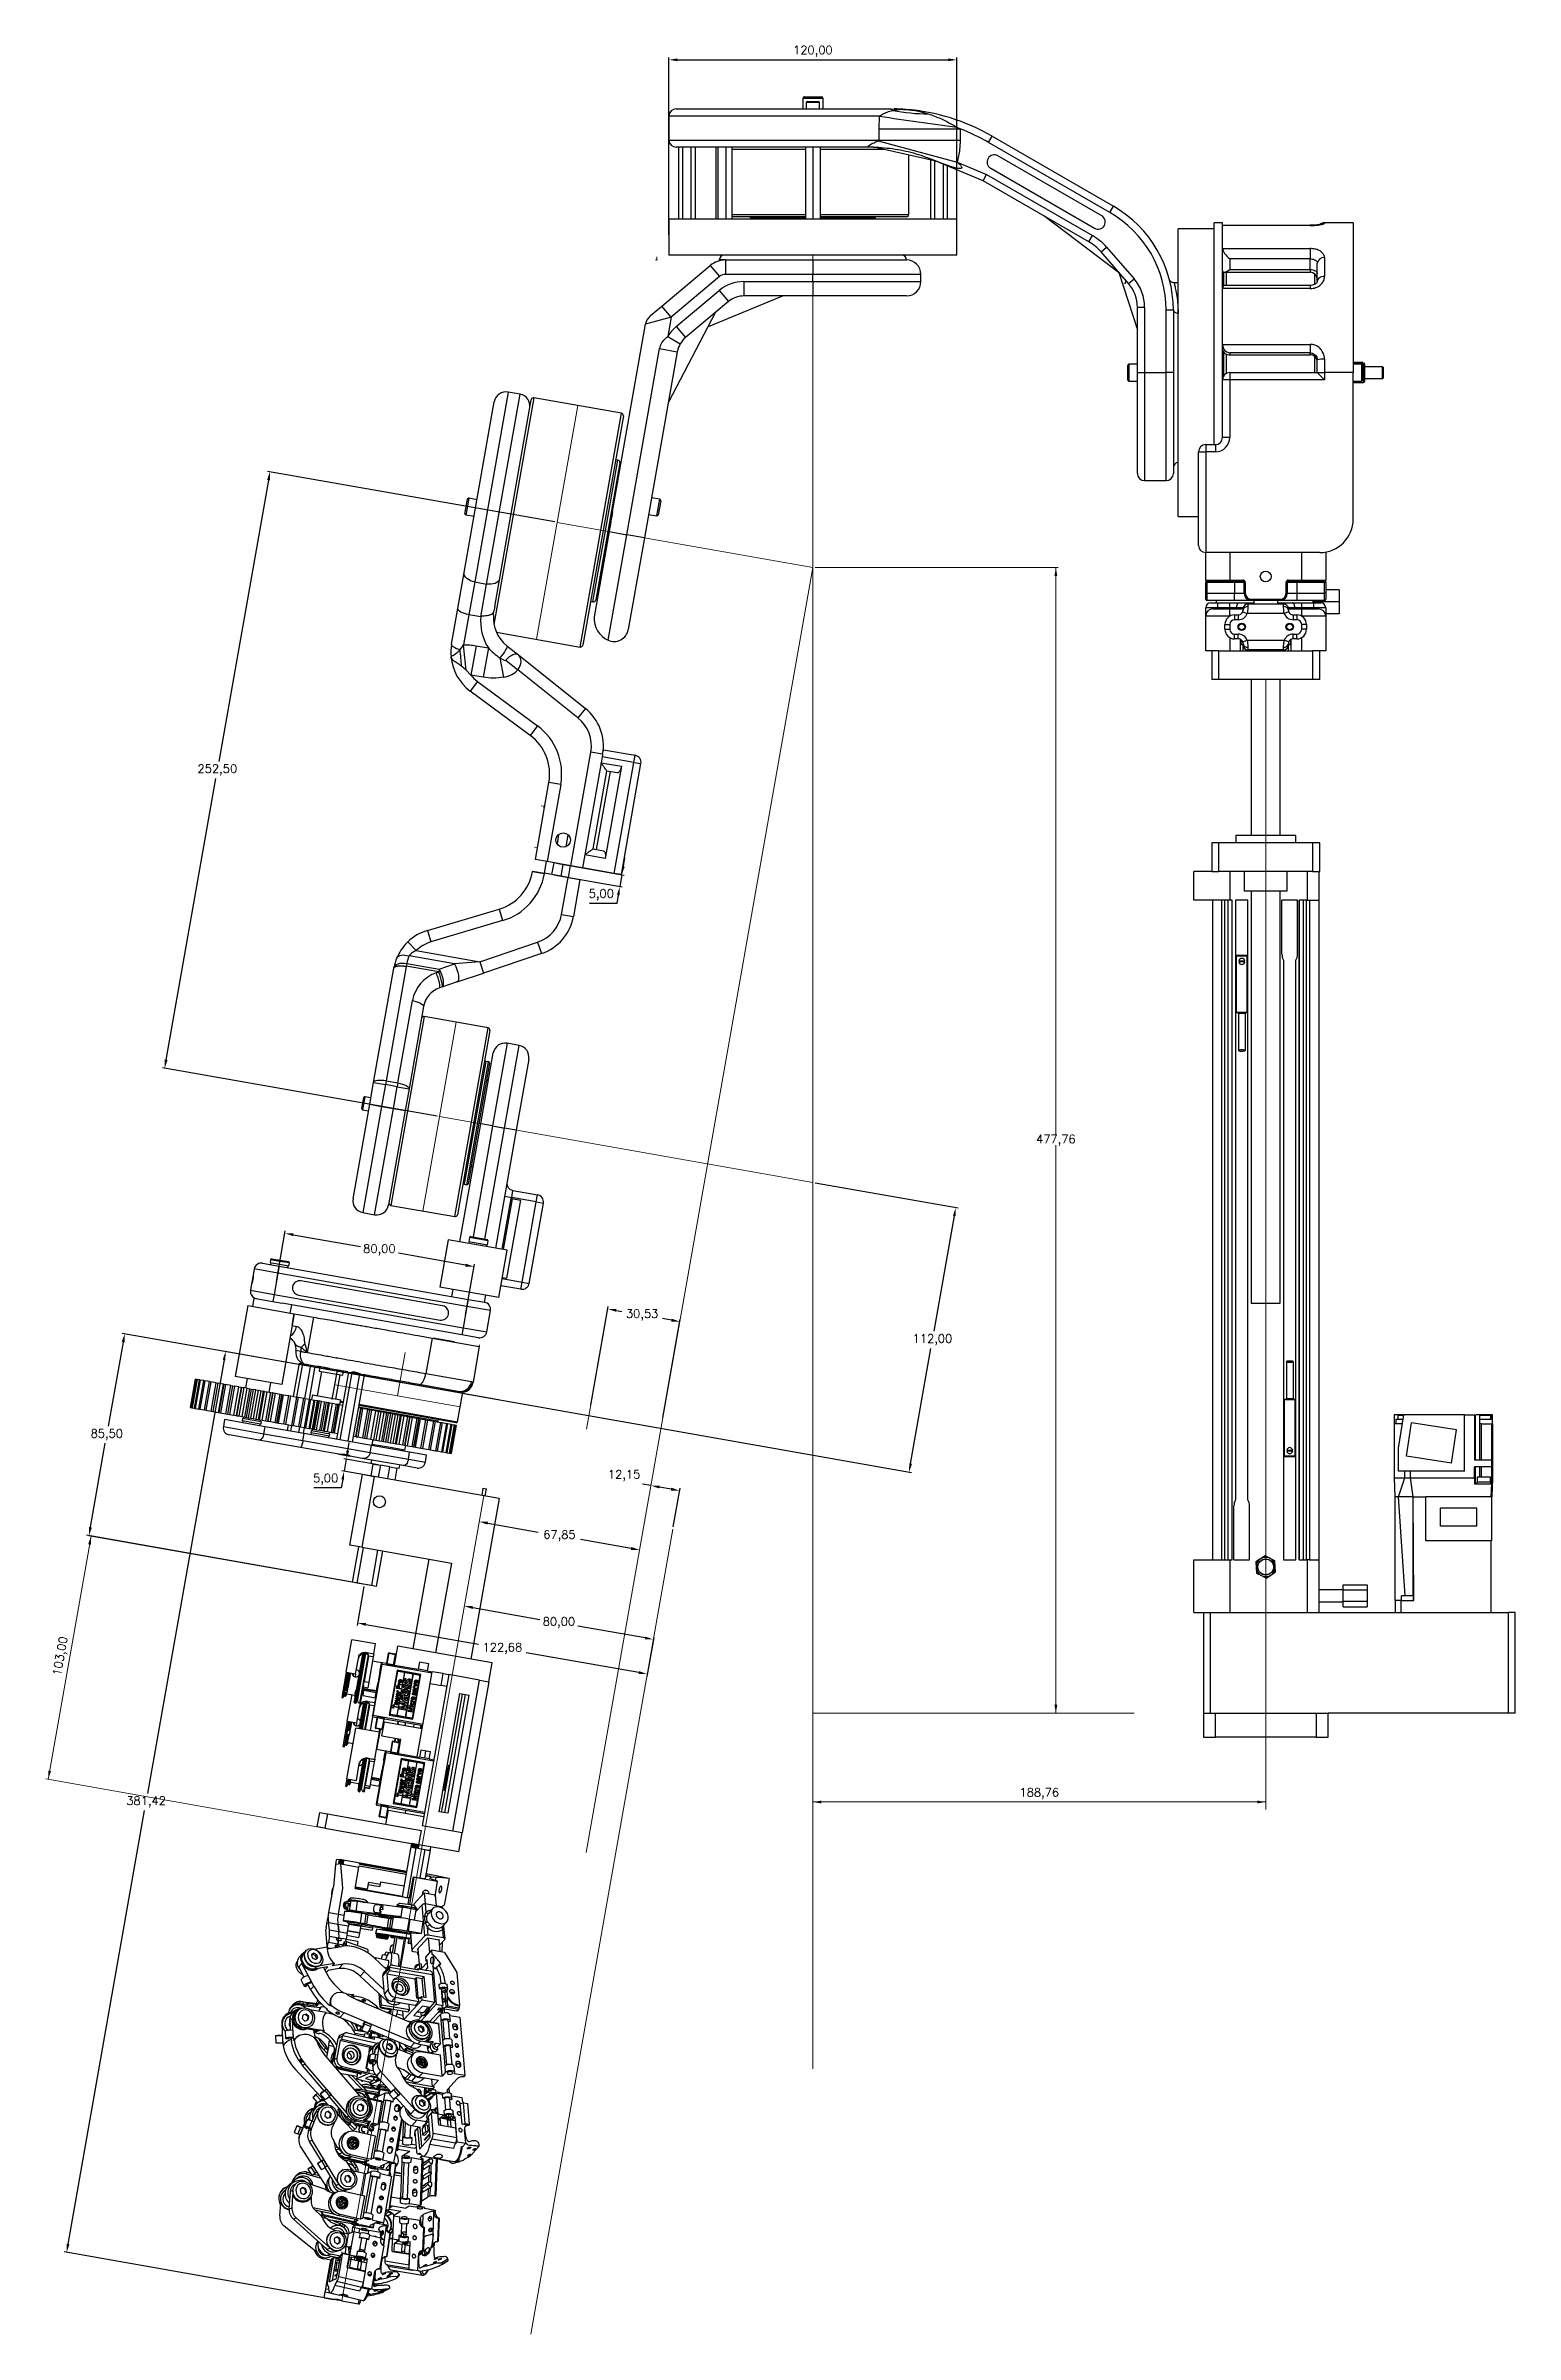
# Model space of a CAD drawing. Header units: millimetres. Extents: x -294 to 2792, y 5 to 1659.
# Drawn here: x 2179 to 2792, y 705 to 1659 of the extents above; entities that cross this region are included whole.
import ezdxf

# ---------------------------------------------------------------- set-up
doc = ezdxf.new("R2010")
doc.units = ezdxf.units.MM
doc.header["$PDSIZE"] = -1
doc.layers.get('0').update_dxf_attribs({"lineweight": 18})
doc.layers.add('尺寸线层', color=3, linetype='Continuous', lineweight=18)
doc.styles.get("Standard").update_dxf_attribs({"font": 'txt.shx'})
doc.dimstyles.new('ISO-25', dxfattribs={"dimtxt": 2.5, "dimasz": 2.5, "dimexe": 1.25, "dimexo": 0.625, "dimtad": 1, "dimtxsty": 'Standard', "dimcen": 2.5, "dimdle": 5, "dimadec": 0, "dimazin": 0, "dimtfac": 1, "dimtmove": 0, "dimatfit": 3, "dimfxl": 1, "dimarcsym": 0})

msp = doc.modelspace()

# ---------------------------------------------------------------- blocks, each defined once
blk = doc.blocks.new('*X3')
for points in [[(2442.81, 1654.06), (2442.81, 1652.87), (2439.25, 1653.46)], [(2555.69, 1654.06), (2555.69, 1652.87), (2559.25, 1653.46)]]:
    blk.add_hatch(color=0).paths.add_polyline_path(points, flags=0)
at = {"color": 0, "lineweight": -2}
for p, q in [((2439.25, 1580.52), (2439.25, 1654.46)), ((2442.81, 1653.46), (2555.69, 1653.46)), ((2559.25, 1580.52), (2559.25, 1654.46))]:
    blk.add_line(p, q, dxfattribs=at)
at = {"color": 0, "insert": (2499.25, 1657.03), "char_height": 3.5, "width": 24, "attachment_point": 5}
blk.add_mtext('120,00', dxfattribs=at)
blk = doc.blocks.new('*X4')
for points in [[(2271.72, 1478.29), (2272.89, 1478.09), (2272.92, 1481.69)], [(2229.11, 1236.63), (2230.27, 1236.43), (2229.07, 1233.03)]]:
    blk.add_hatch(color=0).paths.add_polyline_path(points, flags=0)
at = {"color": 0, "lineweight": -2}
for p, q in [((2391.63, 1460.76), (2271.93, 1481.86)), ((2272.3, 1478.19), (2251.62, 1360.92)), ((2229.69, 1236.53), (2250.37, 1353.79)), ((2342.61, 1213.01), (2228.09, 1233.2))]:
    blk.add_line(p, q, dxfattribs=at)
at = {"color": 0, "insert": (2251, 1357.36), "char_height": 3.5, "width": 24.5, "attachment_point": 5}
blk.add_mtext('252,50', dxfattribs=at)
blk = doc.blocks.new('*X5')
for points in [[(2282.77, 1164.13), (2282.57, 1162.96), (2279.17, 1164.16)], [(2354.55, 1151.47), (2354.35, 1150.3), (2357.95, 1150.27)]]:
    blk.add_hatch(color=0).paths.add_polyline_path(points, flags=0)
at = {"color": 0, "lineweight": -2}
for p, q in [((2275.63, 1144.09), (2279.34, 1165.14)), ((2282.67, 1163.54), (2310.62, 1158.61)), ((2354.45, 1150.89), (2326.5, 1155.81)), ((2354.41, 1130.2), (2358.13, 1151.25))]:
    blk.add_line(p, q, dxfattribs=at)
at = {"color": 0, "insert": (2318.56, 1157.21), "char_height": 3.5, "width": 20.5, "attachment_point": 5}
blk.add_mtext('80,00', dxfattribs=at)
blk = doc.blocks.new('*X6')
for points in [[(2417.34, 1132.61), (2417.14, 1131.44), (2413.74, 1132.64)], [(2440.41, 1128.54), (2440.2, 1127.37), (2443.81, 1127.34)]]:
    blk.add_hatch(color=0).paths.add_polyline_path(points, flags=0)
at = {"color": 0, "lineweight": -2}
for p, q in [((2406.66, 1092.51), (2413.91, 1133.62)), ((2417.24, 1132.02), (2419.56, 1131.61)), ((2440.3, 1127.96), (2436.61, 1128.61)), ((2436.73, 1087.21), (2443.98, 1128.32))]:
    blk.add_line(p, q, dxfattribs=at)
at = {"color": 0, "insert": (2428.09, 1130.11), "char_height": 3.5, "width": 19, "attachment_point": 5}
blk.add_mtext('30,53', dxfattribs=at)
blk = doc.blocks.new('*X7')
for points in [[(2557.61, 1171.49), (2558.78, 1171.28), (2558.81, 1174.88)], [(2539.4, 1068.19), (2540.56, 1067.99), (2539.36, 1064.59)]]:
    blk.add_hatch(color=0).paths.add_polyline_path(points, flags=0)
at = {"color": 0, "lineweight": -2}
for p, q in [((2500.23, 1185.21), (2559.8, 1174.71)), ((2558.19, 1171.38), (2549.72, 1123.3)), ((2539.98, 1068.09), (2548.46, 1116.17)), ((2353.69, 1097.32), (2540.35, 1064.41))]:
    blk.add_line(p, q, dxfattribs=at)
at = {"color": 0, "insert": (2549.09, 1119.74), "char_height": 3.5, "width": 22.5, "attachment_point": 5}
blk.add_mtext('112,00', dxfattribs=at)
blk = doc.blocks.new('*X8')
for points in [[(2363.8, 1043.87), (2363.59, 1042.7), (2360.19, 1043.9)], [(2423.62, 1033.32), (2423.41, 1032.15), (2427.02, 1032.12)]]:
    blk.add_hatch(color=0).paths.add_polyline_path(points, flags=0)
at = {"color": 0, "lineweight": -2}
for p, q in [((2363.69, 1043.28), (2384.79, 1039.56)), ((2423.51, 1032.74), (2402.42, 1036.46))]:
    blk.add_line(p, q, dxfattribs=at)
at = {"color": 0, "insert": (2393.6, 1038.01), "char_height": 3.5, "width": 20, "attachment_point": 5}
blk.add_mtext('67,85', dxfattribs=at)
blk = doc.blocks.new('*X9')
for points in [[(2357.59, 1008.67), (2357.39, 1007.5), (2353.99, 1008.7)], [(2429.37, 996.01), (2429.17, 994.85), (2432.77, 994.81)]]:
    blk.add_hatch(color=0).paths.add_polyline_path(points, flags=0)
at = {"color": 0, "lineweight": -2}
for p, q in [((2357.49, 1008.09), (2385.44, 1003.16)), ((2429.27, 995.43), (2401.32, 1000.36))]:
    blk.add_line(p, q, dxfattribs=at)
at = {"color": 0, "insert": (2393.38, 1001.76), "char_height": 3.5, "width": 20.5, "attachment_point": 5}
blk.add_mtext('80,00', dxfattribs=at)
blk = doc.blocks.new('*X10')
for points in [[(2435.35, 1058.92), (2435.15, 1057.75), (2431.75, 1058.95)], [(2440.31, 1058.05), (2440.1, 1056.88), (2443.71, 1056.84)]]:
    blk.add_hatch(color=0).paths.add_polyline_path(points, flags=0)
at = {"color": 0, "lineweight": -2}
for p, q in [((2431.75, 1058.95), (2428.24, 1059.57)), ((2440.21, 1057.46), (2435.25, 1058.34)), ((2441.06, 1041.81), (2443.88, 1057.83))]:
    blk.add_line(p, q, dxfattribs=at)
at = {"color": 0, "insert": (2420.6, 1063.14), "char_height": 3.5, "width": 17, "attachment_point": 5}
blk.add_mtext('12,15', dxfattribs=at)
blk = doc.blocks.new('*X11')
for points in [[(2253.22, 1111.43), (2254.39, 1111.22), (2254.42, 1114.83)], [(2188.22, 742.81), (2189.39, 742.61), (2188.19, 739.21)]]:
    blk.add_hatch(color=0).paths.add_polyline_path(points, flags=0)
at = {"color": 0, "lineweight": -2}
for p, q in [((2253.8, 1111.33), (2221.93, 930.58)), ((2368.15, 1094.78), (2253.44, 1115)), ((2188.81, 742.71), (2220.68, 923.45)), ((2301.91, 719.16), (2187.2, 739.38))]:
    blk.add_line(p, q, dxfattribs=at)
at = {"color": 0, "insert": (2221.31, 927.02), "char_height": 3.5, "width": 23.5, "attachment_point": 5}
blk.add_mtext('381,42', dxfattribs=at)
blk = doc.blocks.new('*X12')
for points in [[(2304.78, 1073.51), (2305.94, 1073.31), (2304.74, 1069.91)], [(2302.67, 1061.59), (2303.84, 1061.38), (2303.87, 1064.98)]]:
    blk.add_hatch(color=0).paths.add_polyline_path(points, flags=0)
at = {"color": 0, "lineweight": -2}
for p, q in [((2317.99, 1067.57), (2303.76, 1070.08)), ((2304.74, 1069.91), (2303.87, 1064.98)), ((2305.36, 1073.41), (2305.98, 1076.91)), ((2303.26, 1061.48), (2302.64, 1057.98)), ((2317.12, 1062.65), (2302.89, 1065.16)), ((2302.64, 1057.98), (2291.2, 1057.98))]:
    blk.add_line(p, q, dxfattribs=at)
at = {"color": 0, "insert": (2296.16, 1061.55), "char_height": 3.5, "width": 15, "attachment_point": 5}
blk.add_mtext('5,00', dxfattribs=at)
blk = doc.blocks.new('*X13')
for points in [[(2419.65, 1317.27), (2420.82, 1317.06), (2419.62, 1313.66)], [(2417.55, 1305.34), (2418.72, 1305.13), (2418.75, 1308.74)]]:
    blk.add_hatch(color=0).paths.add_polyline_path(points, flags=0)
at = {"color": 0, "lineweight": -2}
for p, q in [((2392.19, 1318.5), (2420.61, 1313.49)), ((2420.24, 1317.17), (2420.86, 1320.67)), ((2391.32, 1313.58), (2419.74, 1308.57)), ((2419.62, 1313.66), (2418.75, 1308.74)), ((2417.52, 1301.74), (2406.08, 1301.74)), ((2418.14, 1305.24), (2417.52, 1301.74))]:
    blk.add_line(p, q, dxfattribs=at)
at = {"color": 0, "insert": (2411.04, 1305.3), "char_height": 3.5, "width": 15, "attachment_point": 5}
blk.add_mtext('5,00', dxfattribs=at)
blk = doc.blocks.new('*X14')
for points in [[(2211.15, 1118.85), (2212.31, 1118.64), (2212.35, 1122.25)], [(2197.53, 1041.65), (2198.7, 1041.45), (2197.5, 1038.05)]]:
    blk.add_hatch(color=0).paths.add_polyline_path(points, flags=0)
at = {"color": 0, "lineweight": -2}
for p, q in [((2211.73, 1118.75), (2205.55, 1083.71)), ((2326.12, 1102.19), (2211.36, 1122.42)), ((2198.12, 1041.55), (2204.3, 1076.58)), ((2311.27, 1017.99), (2196.52, 1038.22))]:
    blk.add_line(p, q, dxfattribs=at)
at = {"color": 0, "insert": (2204.92, 1080.15), "char_height": 3.5, "width": 19.5, "attachment_point": 5}
blk.add_mtext('85,50', dxfattribs=at)
blk = doc.blocks.new('*X15')
for points in [[(2313.02, 1001.63), (2312.81, 1000.47), (2309.41, 1001.67)], [(2426.82, 981.57), (2426.62, 980.4), (2430.22, 980.36)]]:
    blk.add_hatch(color=0).paths.add_polyline_path(points, flags=0)
at = {"color": 0, "lineweight": -2}
for p, q in [((2312.08, 1016.83), (2309.24, 1000.68)), ((2312.91, 1001.05), (2359.83, 992.78)), ((2432.9, 995.52), (2430.05, 979.38)), ((2426.72, 980.98), (2379.8, 989.26))]:
    blk.add_line(p, q, dxfattribs=at)
at = {"color": 0, "insert": (2369.82, 991.02), "char_height": 3.5, "width": 24, "attachment_point": 5}
blk.add_mtext('122,68', dxfattribs=at)
blk = doc.blocks.new('*X16')
at = {"layer": '尺寸线层', "linetype": 'Continuous'}
for points in [[(2600.53, 1441.78), (2599.94, 1438.23), (2601.12, 1438.23)], [(2600.53, 964.02), (2599.94, 967.57), (2601.12, 967.57)]]:
    blk.add_hatch(color=0, dxfattribs=at).paths.add_polyline_path(points, flags=0)
at = {"layer": '尺寸线层', "color": 0, "linetype": 'Continuous'}
for p, q in [((2500.25, 1441.78), (2601.53, 1441.78)), ((2600.53, 1204.9), (2600.53, 1441.78)), ((2600.53, 1200.9), (2600.53, 964.02)), ((2500.25, 964.02), (2601.53, 964.02))]:
    blk.add_line(p, q, dxfattribs=at)
at = {"layer": '尺寸线层', "color": 0, "insert": (2600.53, 1202.9), "char_height": 3.5, "width": 25.5, "attachment_point": 5}
blk.add_mtext('477,76', dxfattribs=at)
blk = doc.blocks.new('*X17')
at = {"layer": '尺寸线层', "linetype": 'Continuous'}
for points in [[(2499.25, 927.02), (2502.81, 927.61), (2502.81, 926.43)], [(2688.01, 927.02), (2684.46, 927.61), (2684.46, 926.43)]]:
    blk.add_hatch(color=0, dxfattribs=at).paths.add_polyline_path(points, flags=0)
at = {"layer": '尺寸线层', "color": 0, "linetype": 'Continuous'}
for p, q in [((2499.25, 963.02), (2499.25, 926.02)), ((2688.01, 963.02), (2688.01, 926.02)), ((2499.25, 927.02), (2688.01, 927.02))]:
    blk.add_line(p, q, dxfattribs=at)
at = {"layer": '尺寸线层', "color": 0, "insert": (2593.63, 930.54), "char_height": 3.5, "width": 24, "attachment_point": 5}
blk.add_mtext('188,76', dxfattribs=at)
blk = doc.blocks.new('*X18')
at = {"layer": '尺寸线层', "linetype": 'Continuous'}
for points in [[(2198.36, 1037.89), (2197.16, 1034.5), (2198.33, 1034.29)], [(2180.48, 936.46), (2180.51, 940.06), (2181.68, 939.86)]]:
    blk.add_hatch(color=0, dxfattribs=at).paths.add_polyline_path(points, flags=0)
at = {"layer": '尺寸线层', "color": 0, "linetype": 'Continuous'}
for p, q in [((2180.48, 936.46), (2198.36, 1037.89)), ((2314.23, 1017.46), (2197.38, 1038.07)), ((2294.88, 916.29), (2179.49, 936.63))]:
    blk.add_line(p, q, dxfattribs=at)
at = {"layer": '尺寸线层', "color": 0, "insert": (2185.95, 987.79), "char_height": 3.5, "width": 23.5, "attachment_point": 5, "rotation": 80}
blk.add_mtext('103,00', dxfattribs=at)

# ---------------------------------------------------------------- dimensions: what is measured, and where the dimension line sits
dim = msp.add_linear_dim(base=(2559.25, 1653.463), p1=(2439.25, 1579.518), p2=(2559.25, 1579.518), dimstyle='ISO-25', override={"dimtxt": 3.5, "dimasz": 3.556, "dimexe": 1, "dimexo": 1, "dimgap": 1.524, "dimtih": 1, "dimtoh": 1, "dimzin": 0, "dimsah": 1, "dimdle": 7.112, "dimadec": 2, "dimtolj": 1, "dimtzin": 0})
dim.commit()
dim.dimension.update_dxf_attribs({"geometry": '*X3', "text_midpoint": (2499.25, 1657.029)})
at = {"color": 1}
for base, p1, p2, angle, picture, middle in [((2229.073, 1233.026), (2392.615, 1460.585), (2343.598, 1212.833), 80, '*X4', (2250.996, 1357.358)), ((2418.753, 1308.739), (2391.201, 1318.675), (2390.332, 1313.75), 260, '*X13', (2411.035, 1305.301)), ((2558.811, 1174.885), (2352.709, 1097.498), (2499.25, 1185.387), 260, '*X7', (2549.086, 1119.736)), ((2357.952, 1150.268), (2275.455, 1143.106), (2354.24, 1129.214), 350, '*X5', (2318.56, 1157.214)), ((2212.348, 1122.248), (2312.257, 1017.812), (2327.104, 1102.013), 80, '*X14', (2204.924, 1080.147)), ((2254.422, 1114.829), (2302.899, 718.982), (2369.131, 1094.603), 80, '*X11', (2221.306, 927.019)), ((2303.873, 1064.985), (2318.97, 1067.4), (2318.102, 1062.476), 260, '*X12', (2296.156, 1061.546)), ((2431.747, 1058.954), (2440.884, 1040.826), (2431.747, 1058.954), 170, '*X10', (2420.596, 1063.137)), ((2360.192, 1043.901), (2427.015, 1032.118), (2360.192, 1043.901), 350, '*X8', (2393.604, 1038.01)), ((2430.223, 980.364), (2312.257, 1017.812), (2433.07, 996.51), 350, '*X15', (2369.817, 991.015)), ((2432.771, 994.813), (2353.986, 1008.705), (2432.771, 994.813), 170, '*X9', (2393.378, 1001.759))]:
    dim = msp.add_linear_dim(base=base, p1=p1, p2=p2, angle=angle, dimstyle='ISO-25', override={"dimtxt": 3.5, "dimasz": 3.556, "dimexe": 1, "dimexo": 1, "dimgap": 1.524, "dimtih": 1, "dimtoh": 1, "dimzin": 0, "dimsah": 1, "dimdle": 7.112, "dimadec": 2, "dimtolj": 1, "dimtzin": 0}, dxfattribs=at)
    dim.commit()
    dim.dimension.update_dxf_attribs({"geometry": picture, "text_midpoint": middle})
dim = msp.add_linear_dim(base=(2443.805, 1127.339), p1=(2406.489, 1091.525), p2=(2436.555, 1086.224), angle=350, dimstyle='ISO-25', override={"dimtxt": 3.5, "dimasz": 3.556, "dimexe": 1, "dimexo": 1, "dimgap": 1.524, "dimtih": 1, "dimtoh": 1, "dimzin": 0, "dimsah": 1, "dimdle": 7.112, "dimadec": 2, "dimtolj": 1, "dimtzin": 0}, dxfattribs=at)
dim.commit()
dim.dimension.update_dxf_attribs({"geometry": '*X6', "text_midpoint": (2428.085, 1133.384), "dimtype": 160})
at = {"layer": '尺寸线层', "color": 1}
for base, p1, p2, angle, override, picture, middle in [((2600.532, 1441.782), (2499.25, 964.018), (2499.25, 1441.782), 90, {"dimtxt": 3.5, "dimasz": 3.556, "dimexe": 1, "dimexo": 1, "dimgap": 1.524, "dimtih": 1, "dimtoh": 1, "dimzin": 0, "dimsah": 1, "dimdle": 7.112, "dimadec": 2, "dimtfill": 1, "dimtolj": 1, "dimtzin": 8}, '*X16', (2600.532, 1202.9)), ((2198.362, 1037.895), (2295.86, 916.114), (2315.212, 1017.291), 80, {"dimtxt": 3.5, "dimasz": 3.556, "dimexe": 1, "dimexo": 1, "dimgap": 1.524, "dimzin": 0, "dimsah": 1, "dimdle": 7.112, "dimadec": 2, "dimtfill": 1, "dimtolj": 1, "dimtzin": 8}, '*X18', (2185.948, 987.789))]:
    dim = msp.add_linear_dim(base=base, p1=p1, p2=p2, angle=angle, dimstyle='ISO-25', override=override, dxfattribs=at)
    dim.commit()
    dim.dimension.update_dxf_attribs({"geometry": picture, "text_midpoint": middle})
dim = msp.add_linear_dim(base=(2688.013, 927.019), p1=(2499.25, 964.018), p2=(2688.013, 964.018), dimstyle='ISO-25', override={"dimtxt": 3.5, "dimasz": 3.556, "dimexe": 1, "dimexo": 1, "dimgap": 1.524, "dimtih": 1, "dimtoh": 1, "dimzin": 0, "dimsah": 1, "dimdle": 7.112, "dimadec": 2, "dimtfill": 1, "dimtolj": 1, "dimtzin": 8}, dxfattribs=at)
dim.commit()
dim.dimension.update_dxf_attribs({"geometry": '*X17', "text_midpoint": (2593.631, 930.543)})

# ---------------------------------------------------------------- linework, layer by layer
at = {"color": 7, "linetype": 'Continuous', "lineweight": 25}
for p, q in [((2442.25, 1633.018), (2531.474, 1633.018)), ((2495, 1637.393), (2495, 1633.018)), ((2496.486, 1637.393), (2495, 1637.393)), ((2495.625, 1638.018), (2496.892, 1638.018)), ((2503.5, 1637.393), (2496.486, 1637.393)), ((2496.5, 1635.643), (2496.5, 1633.018)), ((2501.252, 1635.643), (2496.5, 1635.643)), ((2496.875, 1636.018), (2500.979, 1636.018)), ((2496.892, 1638.018), (2502.875, 1638.018)), ((2500.979, 1636.018), (2501.625, 1636.018)), ((2502, 1635.643), (2501.252, 1635.643)), ((2502, 1633.018), (2502, 1635.643)), ((2503.5, 1633.018), (2503.5, 1637.393)), ((2531.474, 1633.018), (2537.533, 1632.784)), ((2439.25, 1630.018), (2439.25, 1620.018)), ((2527.081, 1630.018), (2439.25, 1630.018)), ((2526.931, 1624.667), (2527.081, 1630.018)), ((2526.931, 1620.018), (2526.931, 1624.667)), ((2526.931, 1624.667), (2560.61, 1624.667)), ((2559.274, 1625.377), (2560.61, 1624.667)), ((2560.61, 1624.667), (2560.61, 1620.018)), ((2439.25, 1620.018), (2526.931, 1620.018)), ((2523.602, 1617.018), (2442.25, 1617.018)), ((2443.251, 1617.018), (2443.251, 1587.018)), ((2444.939, 1617.018), (2444.939, 1587.018)), ((2448.439, 1617.018), (2448.439, 1587.018)), ((2450.249, 1617.018), (2450.249, 1587.018)), ((2458.729, 1617.018), (2458.729, 1587.018)), ((2458.765, 1617.018), (2458.765, 1587.018)), ((2459.603, 1617.018), (2459.603, 1587.018)), ((2462.964, 1617.018), (2462.964, 1587.018)), ((2465.489, 1617.018), (2465.489, 1587.018)), ((2496.184, 1616.018), (2465.489, 1616.018)), ((2496.184, 1617.018), (2496.184, 1587.018)), ((2499.18, 1617.018), (2499.18, 1587.018)), ((2502.245, 1617.018), (2502.245, 1587.018)), ((2502.316, 1617.018), (2502.316, 1587.018)), ((2529.126, 1616.018), (2502.316, 1616.018)), ((2550.494, 1611.246), (2524.649, 1617.018)), ((2526.482, 1619.653), (2559.381, 1610.791)), ((2526.931, 1620.018), (2560.61, 1620.018)), ((2539.25, 1589.018), (2539.25, 1613.757)), ((2572.474, 1619.032), (2573.974, 1621.63)), ((2623.013, 1589.853), (2572.474, 1619.032)), ((2573.974, 1621.63), (2624.513, 1592.451)), ((2619.663, 1588.423), (2576.362, 1613.423)), ((2547.517, 1612.487), (2550.494, 1611.246)), ((2548.25, 1611.747), (2548.25, 1587.018)), ((2570.231, 1603.018), (2548.565, 1612.05)), ((2550, 1611.356), (2550, 1587.018)), ((2553.5, 1609.992), (2553.5, 1587.018)), ((2555.25, 1609.263), (2555.25, 1587.018)), ((2559.381, 1610.791), (2571.563, 1605.712)), ((2570.231, 1603.018), (2571.563, 1605.712)), ((2571.563, 1605.712), (2615.777, 1580.185)), ((2573.362, 1608.227), (2616.663, 1583.227)), ((2614.277, 1577.587), (2570.231, 1603.018)), ((2439.25, 1587.018), (2439.25, 1572.018)), ((2559.25, 1587.018), (2439.25, 1587.018)), ((2465.489, 1589.018), (2496.184, 1589.018)), ((2465.525, 1588.018), (2465.525, 1587.018)), ((2496.214, 1588.018), (2465.525, 1588.018)), ((2473.25, 1587.518), (2473.25, 1587.018)), ((2496.184, 1587.518), (2473.25, 1587.518)), ((2538.25, 1588.018), (2502.286, 1588.018)), ((2502.316, 1589.018), (2539.25, 1589.018)), ((2525.25, 1587.518), (2502.316, 1587.518)), ((2525.25, 1587.018), (2525.25, 1587.518)), ((2559.25, 1572.018), (2559.25, 1587.018)), ((2627.012, 1564.565), (2595.542, 1588.404)), ((2623.013, 1589.853), (2624.513, 1592.451)), ((2670.013, 1585.518), (2666.513, 1585.518)), ((2666.513, 1493.018), (2666.513, 1585.518)), ((2670.013, 1503.886), (2670.013, 1585.518)), ((2670.013, 1574.765), (2670.013, 1584.392)), ((2706.513, 1584.392), (2670.013, 1584.392)), ((2706.513, 1584.446), (2670.042, 1584.446)), ((2706.513, 1584.446), (2706.513, 1584.392)), ((2724.513, 1585.518), (2712.513, 1585.518)), ((2712.513, 1585.518), (2712.513, 1585.269)), ((2724.513, 1585.518), (2724.513, 1523.018)), ((2614.277, 1577.587), (2615.777, 1580.185)), ((2619.396, 1573.36), (2621.664, 1575.324)), ((2621.664, 1575.324), (2633.119, 1562.096)), ((2666.513, 1583.018), (2651.513, 1583.018)), ((2651.513, 1463.018), (2651.513, 1583.018)), ((2670.013, 1574.765), (2706.513, 1574.765)), ((2706.513, 1574.765), (2706.513, 1570.476)), ((2436.349, 1550.801), (2456.462, 1567.678)), ((2559.25, 1572.018), (2439.25, 1572.018)), ((2456.462, 1567.678), (2460.318, 1563.082)), ((2460.25, 1570.018), (2460.25, 1569.687)), ((2462.89, 1570.018), (2460.25, 1570.018)), ((2462.89, 1570.018), (2462.89, 1564.018)), ((2462.89, 1570.018), (2499.25, 1570.018)), ((2499.25, 1570.018), (2499.25, 1564.018)), ((2499.25, 1570.018), (2538.25, 1570.018)), ((2630.852, 1560.132), (2619.396, 1573.36)), ((2706.513, 1570.476), (2673.013, 1570.476)), ((2673.013, 1570.476), (2673.013, 1566.077)), ((2673.013, 1566.077), (2706.513, 1566.077)), ((2706.513, 1566.077), (2706.513, 1570.476)), ((2706.513, 1566.077), (2706.513, 1564.883)), ((2709.513, 1561.176), (2709.513, 1568.67)), ((2712.513, 1570.972), (2712.513, 1563.1)), ((2460.318, 1563.082), (2440.205, 1546.205)), ((2442.295, 1542.257), (2460.192, 1557.274)), ((2460.192, 1557.274), (2464.048, 1552.678)), ((2499.25, 1564.018), (2462.89, 1564.018)), ((2470.476, 1561.018), (2499.25, 1561.018)), ((2470.476, 1561.018), (2470.476, 1555.018)), ((2499.25, 1561.018), (2499.25, 1564.018)), ((2544.25, 1564.018), (2499.25, 1564.018)), ((2499.25, 1561.018), (2499.25, 1555.018)), ((2499.25, 1561.018), (2544.25, 1561.018)), ((2544.25, 1561.018), (2544.25, 1564.018)), ((2626.718, 1564.788), (2634.513, 1540.904)), ((2630.852, 1560.132), (2633.119, 1562.096)), ((2651.513, 1560.518), (2649.774, 1560.518)), ((2670.013, 1534.825), (2670.013, 1558.066)), ((2706.513, 1558.066), (2670.013, 1558.066)), ((2670.513, 1559.213), (2670.513, 1564.888)), ((2670.617, 1564.883), (2706.513, 1564.883)), ((2706.513, 1559.384), (2671.207, 1559.384)), ((2671.513, 1564.883), (2671.513, 1559.384)), ((2706.513, 1559.384), (2706.513, 1558.066)), ((2708.513, 1559.939), (2708.513, 1564.119)), ((2440.205, 1546.205), (2429.529, 1543.247)), ((2431.582, 1546.801), (2436.349, 1550.801)), ((2440.205, 1546.205), (2436.349, 1550.801)), ((2440.205, 1546.205), (2438.774, 1538.088)), ((2458.684, 1548.177), (2439.022, 1510.701)), ((2464.048, 1552.678), (2446.152, 1537.661)), ((2486.836, 1555.018), (2455.532, 1542.168)), ((2499.25, 1555.018), (2470.476, 1555.018)), ((2538.25, 1555.018), (2499.25, 1555.018)), ((2634.513, 1523.018), (2634.513, 1550.312)), ((2634.513, 1550.312), (2637.513, 1550.312)), ((2637.513, 1550.312), (2637.513, 1523.018)), ((2646.513, 1523.018), (2646.513, 1549.15)), ((2646.513, 1549.15), (2649.513, 1549.15)), ((2649.513, 1549.15), (2649.513, 1523.018)), ((2415.744, 1465.063), (2429.529, 1543.247)), ((2438.774, 1538.088), (2443.951, 1535.055)), ((2442.295, 1542.257), (2446.152, 1537.661)), ((2421.666, 1455.462), (2435.345, 1533.039)), ((2442.731, 1531.737), (2429.052, 1454.16)), ((2435.345, 1533.039), (2442.731, 1531.737)), ((2670.013, 1534.825), (2706.513, 1534.825)), ((2670.513, 1523.018), (2670.513, 1531.502)), ((2671.513, 1530.711), (2671.513, 1523.018)), ((2672.595, 1530.492), (2706.513, 1530.492)), ((2706.513, 1531.288), (2673.013, 1531.288)), ((2673.013, 1531.288), (2673.013, 1530.521)), ((2673.013, 1530.521), (2706.513, 1530.521)), ((2706.513, 1534.825), (2706.513, 1531.288)), ((2706.513, 1530.521), (2706.513, 1531.288)), ((2706.513, 1530.521), (2706.513, 1530.492)), ((2708.513, 1523.018), (2708.513, 1529.728)), ((2709.513, 1523.018), (2709.513, 1528.317)), ((2712.513, 1528.584), (2712.513, 1523.018)), ((2724.749, 1527.051), (2724.513, 1526.643)), ((2728.639, 1527.233), (2725.086, 1527.233)), ((2729.213, 1526.643), (2728.966, 1527.069)), ((2630.513, 1520.018), (2630.513, 1526.018)), ((2634.513, 1526.518), (2631.013, 1526.518)), ((2631.013, 1526.518), (2631.013, 1519.518)), ((2631.013, 1519.518), (2634.513, 1519.518)), ((2634.513, 1481.018), (2634.513, 1523.018)), ((2634.513, 1523.018), (2637.513, 1523.018)), ((2637.513, 1523.018), (2637.513, 1478.018)), ((2637.513, 1523.018), (2646.513, 1523.018)), ((2646.513, 1478.018), (2646.513, 1523.018)), ((2649.513, 1523.018), (2646.513, 1523.018)), ((2649.513, 1523.018), (2649.513, 1481.018)), ((2673.013, 1520.018), (2670.013, 1520.018)), ((2670.513, 1521.676), (2670.513, 1523.018)), ((2671.513, 1523.018), (2671.513, 1522.616)), ((2673.013, 1523.018), (2673.013, 1520.018)), ((2673.013, 1523.018), (2709.513, 1523.018)), ((2673.013, 1520.018), (2673.013, 1496.018)), ((2712.513, 1520.018), (2673.013, 1520.018)), ((2709.513, 1523.018), (2712.513, 1520.018)), ((2709.513, 1523.018), (2712.513, 1523.018)), ((2712.513, 1523.018), (2712.513, 1520.018)), ((2724.513, 1523.018), (2712.513, 1523.018)), ((2728.013, 1526.518), (2724.513, 1526.518)), ((2724.513, 1462.018), (2724.513, 1523.018)), ((2724.513, 1519.518), (2728.013, 1519.518)), ((2724.513, 1519.393), (2724.749, 1518.984)), ((2724.772, 1518.997), (2725.086, 1518.803)), ((2725.086, 1518.803), (2724.96, 1519.518)), ((2725.034, 1526.518), (2725.086, 1526.761)), ((2728.639, 1526.761), (2725.086, 1526.761)), ((2728.639, 1518.803), (2725.086, 1518.803)), ((2728.013, 1519.518), (2728.013, 1526.518)), ((2728.513, 1526.018), (2728.513, 1520.018)), ((2728.639, 1522.546), (2728.513, 1522.546)), ((2728.639, 1518.803), (2728.912, 1518.997)), ((2728.966, 1518.966), (2729.213, 1519.393)), ((2729.213, 1526.643), (2729.213, 1519.709)), ((2736.713, 1525.518), (2729.213, 1525.518)), ((2729.213, 1520.518), (2736.713, 1520.518)), ((2729.213, 1519.709), (2729.213, 1519.393)), ((2736.913, 1525.318), (2736.713, 1525.518)), ((2736.713, 1520.774), (2736.713, 1525.518)), ((2736.713, 1520.518), (2736.713, 1520.774)), ((2736.713, 1520.518), (2736.913, 1520.718)), ((2736.913, 1525.318), (2736.913, 1520.954)), ((2736.913, 1520.954), (2736.913, 1520.718)), ((2353.886, 1439.621), (2366.453, 1510.892)), ((2372.245, 1514.948), (2358.282, 1435.758)), ((2363.206, 1434.89), (2377.169, 1514.08)), ((2382.991, 1512.545), (2366.324, 1418.023)), ((2366.621, 1425.463), (2381.833, 1511.734)), ((2377.169, 1514.08), (2372.245, 1514.948)), ((2419.429, 1506.12), (2382.991, 1512.545)), ((2402.238, 1408.624), (2419.429, 1506.12)), ((2420.24, 1504.962), (2403.396, 1409.436)), ((2670.013, 1496.018), (2670.013, 1503.886)), ((2660.013, 1451.018), (2660.013, 1490.018)), ((2660.013, 1490.018), (2663.013, 1490.018)), ((2663.013, 1493.018), (2667.013, 1493.018)), ((2663.013, 1493.018), (2663.013, 1490.018)), ((2663.013, 1490.018), (2663.013, 1448.018)), ((2667.013, 1490.018), (2663.013, 1490.018)), ((2667.013, 1493.018), (2667.013, 1490.018)), ((2673.013, 1496.018), (2670.013, 1496.018)), ((2412.803, 1457.025), (2418.013, 1486.569)), ((2418.824, 1485.411), (2413.788, 1456.851)), ((2418.013, 1486.569), (2417.028, 1486.743)), ((2354.267, 1464.815), (2355.22, 1470.225)), ((2355.8, 1470.63), (2354.687, 1464.319)), ((2359.247, 1470.023), (2355.8, 1470.63)), ((2417.84, 1476.953), (2417.435, 1477.532)), ((2435.438, 1470.218), (2431.991, 1470.826)), ((2434.223, 1463.325), (2435.438, 1470.218)), ((2435.844, 1469.639), (2434.802, 1463.73)), ((2637.513, 1478.018), (2646.513, 1478.018)), ((2354.179, 1464.316), (2354.267, 1464.815)), ((2354.687, 1464.319), (2354.584, 1463.737)), ((2354.584, 1463.737), (2358.031, 1463.129)), ((2410.634, 1436.084), (2415.744, 1465.063)), ((2430.776, 1463.933), (2434.223, 1463.325)), ((2651.513, 1463.018), (2660.013, 1463.018)), ((2407.594, 1427.481), (2412.803, 1457.025)), ((2414.341, 1456.754), (2408.071, 1421.191)), ((2413.788, 1456.851), (2408.752, 1428.292)), ((2413.907, 1411.459), (2421.666, 1455.462)), ((2414.341, 1456.754), (2421.666, 1455.462)), ((2429.052, 1454.16), (2421.666, 1455.462)), ((2429.052, 1454.16), (2422.302, 1415.878)), ((2663.013, 1436.518), (2663.013, 1448.018)), ((2710.513, 1448.018), (2663.013, 1448.018)), ((2673.013, 1448.018), (2673.013, 1436.518)), ((2703.013, 1436.518), (2703.013, 1448.018)), ((2713.013, 1448.018), (2713.013, 1436.518)), ((2351.256, 1424.705), (2353.886, 1439.621)), ((2358.282, 1435.758), (2355.871, 1422.084)), ((2358.282, 1435.758), (2363.206, 1434.89)), ((2360.795, 1421.216), (2363.206, 1434.89)), ((2410.141, 1436.171), (2410.721, 1436.576)), ((2410.634, 1436.084), (2410.695, 1436.073)), ((2663.013, 1436.518), (2673.013, 1436.518)), ((2663.013, 1436.518), (2663.013, 1435.518)), ((2663.013, 1435.518), (2663.513, 1435.518)), ((2663.013, 1431.018), (2663.013, 1435.518)), ((2673.013, 1436.018), (2663.513, 1436.018)), ((2663.513, 1436.018), (2663.513, 1435.518)), ((2675.013, 1435.518), (2663.513, 1435.518)), ((2663.513, 1435.518), (2663.513, 1431.018)), ((2673.013, 1436.518), (2678.513, 1436.518)), ((2673.013, 1436.518), (2673.013, 1436.018)), ((2678.513, 1436.018), (2673.013, 1436.018)), ((2675.013, 1436.018), (2675.013, 1435.518)), ((2675.013, 1435.518), (2675.013, 1431.018)), ((2679.013, 1435.518), (2675.013, 1435.518)), ((2678.513, 1436.518), (2678.513, 1436.018)), ((2679.013, 1431.018), (2679.013, 1435.518)), ((2679.513, 1435.518), (2679.013, 1435.518)), ((2679.513, 1435.518), (2679.513, 1431.018)), ((2696.513, 1431.018), (2696.513, 1435.518)), ((2696.513, 1435.518), (2697.013, 1435.518)), ((2697.013, 1435.518), (2697.013, 1431.018)), ((2701.013, 1435.518), (2697.013, 1435.518)), ((2697.513, 1436.518), (2703.013, 1436.518)), ((2697.513, 1436.518), (2697.513, 1436.018)), ((2703.013, 1436.018), (2697.513, 1436.018)), ((2701.013, 1436.018), (2701.013, 1435.518)), ((2701.013, 1435.518), (2701.013, 1431.018)), ((2712.513, 1435.518), (2701.013, 1435.518)), ((2703.013, 1436.518), (2703.013, 1436.018)), ((2703.013, 1436.518), (2713.013, 1436.518)), ((2712.513, 1436.018), (2703.013, 1436.018)), ((2712.513, 1436.018), (2712.513, 1435.518)), ((2713.013, 1435.518), (2712.513, 1435.518)), ((2712.513, 1431.018), (2712.513, 1435.518)), ((2713.013, 1435.518), (2713.013, 1436.518)), ((2713.013, 1435.518), (2713.013, 1431.018)), ((2718.613, 1432.518), (2713.013, 1432.518)), ((2718.613, 1432.518), (2718.613, 1427.518)), ((2348.63, 1409.812), (2351.256, 1424.705)), ((2355.871, 1422.084), (2353.65, 1409.49)), ((2360.795, 1421.216), (2355.871, 1422.084)), ((2366.083, 1421.938), (2366.105, 1422.538)), ((2366.105, 1422.538), (2366.268, 1423.461)), ((2366.268, 1423.462), (2366.275, 1423.5)), ((2366.268, 1423.461), (2366.268, 1423.462)), ((2366.28, 1423.528), (2366.275, 1423.5)), ((2366.621, 1425.463), (2366.28, 1423.528)), ((2406.609, 1427.655), (2407.594, 1427.481)), ((2663.013, 1431.018), (2663.513, 1431.018)), ((2663.013, 1428.518), (2663.013, 1431.018)), ((2668.013, 1425.018), (2663.013, 1425.018)), ((2663.013, 1421.518), (2663.013, 1425.018)), ((2663.513, 1431.018), (2663.513, 1428.018)), ((2663.513, 1431.018), (2675.013, 1431.018)), ((2675.013, 1428.018), (2663.513, 1428.018)), ((2665.013, 1427.018), (2668.013, 1427.018)), ((2666.013, 1424.518), (2673.013, 1424.518)), ((2667.413, 1428.018), (2667.413, 1427.018)), ((2668.013, 1425.018), (2668.013, 1427.018)), ((2668.013, 1427.018), (2673.013, 1427.018)), ((2673.013, 1425.018), (2668.013, 1425.018)), ((2668.013, 1425.018), (2668.013, 1424.518)), ((2673.013, 1425.018), (2673.013, 1427.018)), ((2673.013, 1427.018), (2676.814, 1427.018)), ((2675.92, 1425.018), (2673.013, 1425.018)), ((2673.013, 1424.518), (2673.013, 1425.018)), ((2673.013, 1421.518), (2673.013, 1424.518)), ((2673.013, 1424.518), (2678.563, 1424.518)), ((2675.013, 1428.018), (2675.013, 1431.018)), ((2675.013, 1431.018), (2679.013, 1431.018)), ((2682.013, 1428.018), (2675.013, 1428.018)), ((2675.013, 1422.018), (2676.563, 1422.018)), ((2675.013, 1422.018), (2675.013, 1420.018)), ((2675.92, 1424.518), (2675.92, 1425.018)), ((2678.614, 1425.018), (2675.92, 1425.018)), ((2676.563, 1422.018), (2676.563, 1420.018)), ((2676.814, 1427.018), (2683.013, 1427.018)), ((2678.427, 1423.293), (2680.291, 1422.568)), ((2678.563, 1424.568), (2678.563, 1424.018)), ((2679.513, 1431.018), (2679.013, 1431.018)), ((2695.735, 1422.568), (2680.291, 1422.568)), ((2680.563, 1426.568), (2680.563, 1425.468)), ((2680.563, 1426.568), (2695.463, 1426.568)), ((2682.013, 1428.518), (2694.013, 1428.518)), ((2682.013, 1428.518), (2682.013, 1428.018)), ((2694.013, 1428.018), (2682.013, 1428.018)), ((2683.013, 1428.018), (2683.013, 1426.568)), ((2693.013, 1426.568), (2693.013, 1428.018)), ((2693.013, 1427.018), (2699.211, 1427.018)), ((2694.013, 1428.518), (2694.013, 1428.018)), ((2701.013, 1428.018), (2694.013, 1428.018)), ((2695.463, 1425.468), (2695.463, 1426.568)), ((2697.599, 1423.293), (2695.735, 1422.568)), ((2696.513, 1431.018), (2697.013, 1431.018)), ((2697.013, 1431.018), (2701.013, 1431.018)), ((2700.106, 1425.018), (2697.411, 1425.018)), ((2697.463, 1424.018), (2697.463, 1424.568)), ((2697.463, 1424.518), (2703.013, 1424.518)), ((2699.211, 1427.018), (2703.013, 1427.018)), ((2699.463, 1422.018), (2699.463, 1420.018)), ((2699.463, 1422.018), (2701.013, 1422.018)), ((2700.106, 1424.518), (2700.106, 1425.018)), ((2703.013, 1425.018), (2700.106, 1425.018)), ((2701.013, 1431.018), (2701.013, 1428.018)), ((2701.013, 1431.018), (2712.513, 1431.018)), ((2712.513, 1428.018), (2701.013, 1428.018)), ((2701.013, 1422.018), (2701.013, 1420.018)), ((2703.013, 1425.018), (2703.013, 1427.018)), ((2703.013, 1427.018), (2708.013, 1427.018)), ((2708.013, 1425.018), (2703.013, 1425.018)), ((2703.013, 1424.518), (2703.013, 1425.018)), ((2703.013, 1421.518), (2703.013, 1424.518)), ((2703.013, 1424.518), (2710.013, 1424.518)), ((2718.613, 1427.518), (2707.787, 1427.518)), ((2708.013, 1425.018), (2708.013, 1427.018)), ((2708.013, 1427.018), (2711.013, 1427.018)), ((2713.013, 1425.018), (2708.013, 1425.018)), ((2708.013, 1424.518), (2708.013, 1425.018)), ((2713.013, 1431.018), (2712.513, 1431.018)), ((2712.513, 1428.018), (2712.513, 1431.018)), ((2713.013, 1431.018), (2713.013, 1428.518)), ((2713.013, 1425.018), (2713.013, 1421.518)), ((2718.613, 1422.518), (2713.013, 1422.518)), ((2718.613, 1427.518), (2718.613, 1422.518)), ((2367.352, 1414.776), (2402.238, 1408.624)), ((2663.013, 1407.018), (2663.013, 1421.518)), ((2673.013, 1421.518), (2663.013, 1421.518)), ((2671.013, 1416.018), (2671.013, 1418.018)), ((2671.013, 1418.018), (2673.013, 1418.018)), ((2671.013, 1416.018), (2673.013, 1416.018)), ((2673.013, 1421.518), (2673.013, 1421.482)), ((2673.076, 1421.518), (2673.013, 1421.518)), ((2673.013, 1418.018), (2673.013, 1416.018)), ((2673.013, 1412.553), (2673.013, 1407.018)), ((2676.563, 1420.018), (2675.013, 1420.018)), ((2675.013, 1412.018), (2675.013, 1414.018)), ((2675.013, 1414.018), (2676.563, 1414.018)), ((2676.563, 1412.018), (2676.563, 1414.018)), ((2701.013, 1420.018), (2699.463, 1420.018)), ((2699.463, 1412.018), (2699.463, 1414.018)), ((2699.463, 1414.018), (2701.013, 1414.018)), ((2701.013, 1412.018), (2701.013, 1414.018)), ((2703.013, 1421.518), (2702.949, 1421.518)), ((2713.013, 1421.518), (2703.013, 1421.518)), ((2703.013, 1421.482), (2703.013, 1421.518)), ((2703.013, 1416.018), (2703.013, 1418.018)), ((2705.013, 1418.018), (2703.013, 1418.018)), ((2705.013, 1416.018), (2703.013, 1416.018)), ((2703.013, 1407.018), (2703.013, 1412.553)), ((2705.013, 1418.018), (2705.013, 1416.018)), ((2713.013, 1421.518), (2713.013, 1407.018)), ((2358.842, 1409.149), (2356.68, 1396.886)), ((2358.842, 1409.149), (2363.968, 1408.245)), ((2363.968, 1408.245), (2361.805, 1395.982)), ((2368.773, 1404.107), (2370.221, 1395.983)), ((2371.32, 1403.068), (2376.225, 1399.151)), ((2371.686, 1409.174), (2376.52, 1405.314)), ((2376.52, 1405.314), (2404.406, 1383.045)), ((2665.513, 1407.018), (2663.013, 1407.018)), ((2665.513, 1407.018), (2665.513, 1395.018)), ((2668.513, 1407.018), (2665.513, 1407.018)), ((2668.513, 1407.018), (2707.513, 1407.018)), ((2668.513, 1395.018), (2668.513, 1407.018)), ((2673.013, 1407.018), (2677.513, 1407.018)), ((2676.563, 1412.018), (2675.013, 1412.018)), ((2677.513, 1407.018), (2677.513, 1411.778)), ((2678.563, 1409.518), (2678.013, 1409.518)), ((2678.427, 1410.743), (2680.291, 1411.468)), ((2678.513, 1409.518), (2678.513, 1407.018)), ((2678.563, 1410.018), (2678.563, 1409.468)), ((2680.291, 1411.468), (2695.735, 1411.468)), ((2680.563, 1408.568), (2680.563, 1407.468)), ((2695.463, 1407.468), (2680.563, 1407.468)), ((2695.463, 1407.468), (2695.463, 1408.568)), ((2697.599, 1410.743), (2695.735, 1411.468)), ((2697.463, 1409.468), (2697.463, 1410.018)), ((2698.013, 1409.518), (2697.463, 1409.518)), ((2697.513, 1407.018), (2697.513, 1409.518)), ((2698.513, 1411.778), (2698.513, 1407.018)), ((2698.513, 1407.018), (2703.013, 1407.018)), ((2701.013, 1412.018), (2699.463, 1412.018)), ((2707.513, 1407.018), (2707.513, 1395.018)), ((2710.513, 1407.018), (2707.513, 1407.018)), ((2713.013, 1407.018), (2710.513, 1407.018)), ((2710.513, 1395.018), (2710.513, 1407.018)), ((2354.678, 1398.953), (2352.786, 1400.597)), ((2356.68, 1396.886), (2354.678, 1398.953)), ((2359.39, 1394.291), (2356.411, 1390.276)), ((2361.805, 1395.982), (2356.68, 1396.886)), ((2359.39, 1394.291), (2384.433, 1375.716)), ((2401.286, 1379.138), (2376.225, 1399.151)), ((2668.513, 1395.018), (2665.513, 1395.018)), ((2707.513, 1395.018), (2668.513, 1395.018)), ((2682.013, 1395.018), (2682.013, 1330.018)), ((2694.013, 1330.018), (2694.013, 1395.018)), ((2710.513, 1395.018), (2707.513, 1395.018)), ((2381.455, 1371.7), (2356.411, 1390.276)), ((2384.433, 1375.716), (2381.455, 1371.7)), ((2404.406, 1383.045), (2401.286, 1379.138)), ((2398.34, 1317.416), (2406.698, 1364.812)), ((2411.622, 1363.943), (2406.698, 1364.812)), ((2411.622, 1363.943), (2411.947, 1365.788)), ((2411.947, 1365.788), (2425.153, 1363.459)), ((2410.992, 1360.371), (2404.22, 1321.964)), ((2407.631, 1324.408), (2413.362, 1356.907)), ((2414.685, 1356.674), (2408.954, 1324.175)), ((2411.426, 1362.833), (2410.992, 1360.371)), ((2410.992, 1360.371), (2419.435, 1358.883)), ((2411.622, 1363.943), (2411.426, 1362.833)), ((2424.632, 1360.505), (2411.426, 1362.833)), ((2419.435, 1358.883), (2412.662, 1320.475)), ((2417.7, 1356.142), (2413.362, 1356.907)), ((2416.47, 1314.219), (2424.632, 1360.505)), ((2419.425, 1313.698), (2427.586, 1359.984)), ((2424.632, 1360.505), (2425.153, 1363.459)), ((2424.632, 1360.505), (2427.586, 1359.984)), ((2383.568, 1320.02), (2389.236, 1352.164)), ((2394.16, 1351.295), (2388.492, 1319.152)), ((2394.16, 1351.295), (2389.236, 1352.164)), ((2393.282, 1330.477), (2392.593, 1326.568)), ((2396.453, 1325.428), (2397.299, 1330.228)), ((2665.513, 1327.018), (2665.513, 1315.018)), ((2668.513, 1327.018), (2665.513, 1327.018)), ((2707.513, 1327.018), (2668.513, 1327.018)), ((2668.513, 1315.018), (2668.513, 1327.018)), ((2675.513, 1330.018), (2675.513, 1327.018)), ((2700.513, 1330.018), (2675.513, 1330.018)), ((2700.513, 1327.018), (2700.513, 1330.018)), ((2707.513, 1327.018), (2707.513, 1315.018)), ((2710.513, 1327.018), (2707.513, 1327.018)), ((2710.513, 1315.018), (2710.513, 1327.018)), ((2388.492, 1319.152), (2383.568, 1320.02)), ((2387.378, 1314.271), (2388.246, 1319.195)), ((2398.34, 1317.416), (2388.492, 1319.152)), ((2391.201, 1318.675), (2390.332, 1313.75)), ((2394.272, 1313.056), (2395.14, 1317.98)), ((2398.094, 1317.459), (2397.226, 1312.535)), ((2403.265, 1316.547), (2398.34, 1317.416)), ((2404.22, 1321.964), (2403.265, 1316.547)), ((2412.662, 1320.475), (2404.22, 1321.964)), ((2407.631, 1324.408), (2411.97, 1323.643)), ((2382.43, 1315.002), (2382.454, 1315.14)), ((2382.43, 1315.002), (2387.354, 1314.134)), ((2382.454, 1315.14), (2387.378, 1314.271)), ((2387.378, 1314.271), (2387.354, 1314.134)), ((2397.226, 1312.535), (2387.378, 1314.271)), ((2394.512, 1297.145), (2397.226, 1312.535)), ((2397.226, 1312.535), (2402.15, 1311.667)), ((2402.15, 1311.667), (2399.436, 1296.277)), ((2416.47, 1314.219), (2403.265, 1316.547)), ((2419.425, 1313.698), (2416.47, 1314.219)), ((2665.513, 1315.018), (2658.013, 1315.018)), ((2658.013, 1303.018), (2658.013, 1315.018)), ((2665.513, 1315.018), (2668.513, 1315.018)), ((2707.513, 1315.018), (2668.513, 1315.018)), ((2673.013, 1315.018), (2673.013, 1303.018)), ((2679.013, 1315.018), (2679.013, 1307.018)), ((2697.013, 1307.018), (2697.013, 1315.018)), ((2705.263, 1315.018), (2705.263, 1303.018)), ((2707.513, 1315.018), (2710.513, 1315.018)), ((2710.263, 1303.018), (2710.263, 1315.018)), ((2338.549, 1290.416), (2368.436, 1299.305)), ((2368.436, 1299.305), (2369.861, 1294.513)), ((2673.013, 1303.018), (2658.013, 1303.018)), ((2665.763, 1303.018), (2665.763, 1028.018)), ((2669.763, 1028.018), (2669.763, 1303.018)), ((2671.013, 1028.018), (2671.013, 1303.018)), ((2672.335, 1028.018), (2672.335, 1303.018)), ((2674.013, 1303.018), (2673.013, 1303.018)), ((2673.87, 1303.018), (2673.87, 1028.018)), ((2674.013, 1028.018), (2674.013, 1303.018)), ((2680.613, 1303.018), (2675.413, 1303.018)), ((2675.413, 1303.018), (2675.413, 1053.018)), ((2679.013, 1307.018), (2697.013, 1307.018)), ((2680.613, 1053.018), (2680.613, 1303.018)), ((2682.013, 1307.018), (2682.013, 1135.018)), ((2694.013, 1135.018), (2694.013, 1307.018)), ((2701.263, 1303.018), (2694.763, 1303.018)), ((2694.763, 1280.483), (2694.763, 1303.018)), ((2701.263, 1280.483), (2701.263, 1303.018)), ((2705.013, 1303.018), (2702.013, 1303.018)), ((2702.013, 1028.018), (2702.013, 1303.018)), ((2702.156, 1028.018), (2702.156, 1303.018)), ((2703.691, 1303.018), (2703.691, 1028.018)), ((2705.013, 1028.018), (2705.013, 1303.018)), ((2705.263, 1303.018), (2706.263, 1303.018)), ((2706.263, 1303.018), (2706.263, 1028.018)), ((2706.263, 1303.018), (2710.263, 1303.018)), ((2710.263, 1028.018), (2710.263, 1303.018)), ((2338.549, 1290.416), (2339.975, 1285.623)), ((2369.861, 1294.513), (2339.975, 1285.623)), ((2394.512, 1297.145), (2399.436, 1296.277)), ((2333.883, 1282.086), (2330.427, 1285.699)), ((2349.904, 1276.444), (2330.907, 1279.794)), ((2333.883, 1282.086), (2360.401, 1277.41)), ((2360.401, 1277.41), (2384.527, 1285.534)), ((2386.123, 1280.796), (2361.997, 1272.671)), ((2384.527, 1285.534), (2386.123, 1280.796)), ((2675.713, 1280.018), (2675.413, 1280.018)), ((2675.413, 1279.818), (2675.513, 1279.818)), ((2675.513, 1279.818), (2675.513, 1256.218)), ((2675.513, 1279.818), (2675.713, 1279.818)), ((2680.313, 1280.018), (2675.713, 1280.018)), ((2675.713, 1280.018), (2675.713, 1279.818)), ((2675.713, 1279.818), (2675.713, 1256.218)), ((2675.713, 1279.818), (2680.313, 1279.818)), ((2680.313, 1279.818), (2680.313, 1280.018)), ((2680.613, 1280.018), (2680.313, 1280.018)), ((2680.313, 1256.218), (2680.313, 1279.818)), ((2680.313, 1279.818), (2680.513, 1279.818)), ((2680.513, 1256.218), (2680.513, 1279.818)), ((2680.613, 1279.818), (2680.513, 1279.818)), ((2316.142, 1227.005), (2324.555, 1274.719)), ((2329.754, 1275.407), (2321.34, 1227.693)), ((2329.98, 1276.687), (2329.773, 1275.511)), ((2343.322, 1273.122), (2329.773, 1275.511)), ((2329.98, 1276.687), (2343.529, 1274.298)), ((2342.306, 1272.78), (2343.322, 1273.122)), ((2343.529, 1274.298), (2343.322, 1273.122)), ((2343.529, 1274.298), (2349.904, 1276.444)), ((2360.401, 1277.41), (2349.904, 1276.444)), ((2351.018, 1268.974), (2361.997, 1272.671)), ((2360.401, 1277.41), (2361.997, 1272.671)), ((2676.779, 1277.718), (2679.247, 1277.718)), ((2679.247, 1277.318), (2676.779, 1277.318)), ((2695.413, 1278.018), (2695.413, 1028.018)), ((2700.613, 1028.018), (2700.613, 1278.018)), ((2326.265, 1226.824), (2332.32, 1261.169)), ((2344.643, 1266.828), (2343.627, 1266.485)), ((2351.018, 1268.974), (2344.643, 1266.828)), ((2337.249, 1254.569), (2323.357, 1175.785)), ((2336.97, 1258.745), (2330.914, 1224.4)), ((2363.839, 1249.881), (2337.249, 1254.569)), ((2675.413, 1256.218), (2675.513, 1256.218)), ((2675.713, 1256.018), (2675.413, 1256.018)), ((2675.513, 1256.218), (2675.713, 1256.218)), ((2680.313, 1256.218), (2675.713, 1256.218)), ((2675.713, 1256.218), (2675.713, 1256.018)), ((2680.313, 1256.018), (2675.713, 1256.018)), ((2676.613, 1255.921), (2676.613, 1240.377)), ((2679.413, 1255.921), (2679.413, 1240.377)), ((2680.513, 1256.218), (2680.313, 1256.218)), ((2680.313, 1256.018), (2680.313, 1256.218)), ((2680.313, 1256.018), (2680.613, 1256.018)), ((2349.947, 1171.096), (2363.839, 1249.881)), ((2364.65, 1248.722), (2351.106, 1171.907)), ((2371.834, 1243.394), (2365.756, 1208.926)), ((2370.68, 1208.057), (2376.758, 1242.526)), ((2376.758, 1242.526), (2371.834, 1243.394)), ((2362.885, 1235.833), (2353.855, 1184.623)), ((2355.037, 1184.415), (2364.067, 1235.625)), ((2364.473, 1235.045), (2355.616, 1184.82)), ((2360.832, 1209.794), (2366.042, 1239.338)), ((2364.067, 1235.625), (2362.885, 1235.833)), ((2380.814, 1236.733), (2375.604, 1207.189)), ((2314.546, 1217.955), (2316.142, 1227.005)), ((2316.142, 1227.005), (2321.066, 1226.137)), ((2321.066, 1226.137), (2319.47, 1217.087)), ((2321.34, 1227.693), (2321.066, 1226.137)), ((2325.99, 1225.268), (2321.066, 1226.137)), ((2321.34, 1227.693), (2326.265, 1226.824)), ((2324.394, 1216.219), (2325.99, 1225.268)), ((2326.265, 1226.824), (2325.99, 1225.268)), ((2325.99, 1225.268), (2330.914, 1224.4)), ((2330.914, 1224.4), (2329.318, 1215.351)), ((2307.6, 1178.563), (2314.546, 1217.955)), ((2311.18, 1216.137), (2312.004, 1220.815)), ((2311.488, 1215.728), (2311.484, 1215.703)), ((2311.484, 1215.703), (2314.069, 1215.247)), ((2312.439, 1221.119), (2311.488, 1215.728)), ((2319.47, 1217.087), (2311.656, 1172.771)), ((2315.024, 1220.663), (2312.439, 1221.119)), ((2314.546, 1217.955), (2319.47, 1217.087)), ((2316.58, 1171.902), (2324.394, 1216.219)), ((2319.47, 1217.087), (2324.394, 1216.219)), ((2329.318, 1215.351), (2322.373, 1175.958)), ((2324.394, 1216.219), (2329.318, 1215.351)), ((2352.15, 1160.553), (2360.832, 1209.794)), ((2365.756, 1208.926), (2357.595, 1162.64)), ((2365.756, 1208.926), (2360.832, 1209.794)), ((2362.519, 1161.771), (2370.68, 1208.057)), ((2365.756, 1208.926), (2370.68, 1208.057)), ((2375.604, 1207.189), (2366.922, 1157.949)), ((2375.604, 1207.189), (2370.68, 1208.057)), ((2353.855, 1184.623), (2355.037, 1184.415)), ((2323.357, 1175.785), (2349.947, 1171.096)), ((2373.288, 1178.658), (2369.555, 1157.484)), ((2373.884, 1178.553), (2370.151, 1157.379)), ((2370.742, 1179.614), (2373.697, 1179.093)), ((2371.742, 1145.421), (2377.472, 1177.92)), ((2373.61, 1178.601), (2373.288, 1178.658)), ((2373.697, 1179.093), (2373.61, 1178.601)), ((2373.61, 1178.601), (2377.472, 1177.92)), ((2373.697, 1179.093), (2374.218, 1182.048)), ((2383.948, 1177.286), (2373.697, 1179.093)), ((2374.218, 1182.048), (2384.469, 1180.24)), ((2378.044, 1143.802), (2383.948, 1177.286)), ((2380.998, 1143.282), (2386.902, 1176.765)), ((2383.948, 1177.286), (2384.469, 1180.24)), ((2383.948, 1177.286), (2386.902, 1176.765)), ((2311.656, 1172.771), (2316.58, 1171.902)), ((2347.226, 1161.422), (2343.753, 1141.725)), ((2371.846, 1157.08), (2347.226, 1161.422)), ((2356.08, 1162.399), (2355.785, 1160.725)), ((2355.785, 1160.725), (2363.565, 1159.353)), ((2356.031, 1160.681), (2355.892, 1159.894)), ((2356.659, 1162.805), (2356.08, 1162.399)), ((2363.86, 1161.027), (2356.08, 1162.399)), ((2356.659, 1162.805), (2363.455, 1161.606)), ((2363.18, 1158.609), (2363.319, 1159.396)), ((2363.86, 1161.027), (2363.455, 1161.606)), ((2363.565, 1159.353), (2363.86, 1161.027)), ((2368.373, 1137.384), (2371.846, 1157.08)), ((2265.928, 1146.665), (2265.292, 1143.054)), ((2266.388, 1149.274), (2265.928, 1146.665)), ((2276.237, 1147.538), (2266.388, 1149.274)), ((2269.864, 1151.708), (2276.757, 1150.492)), ((2273.19, 1153.152), (2272.982, 1151.97)), ((2272.982, 1151.97), (2280.811, 1150.59)), ((2273.253, 1151.923), (2273.114, 1151.135)), ((2273.769, 1153.558), (2273.19, 1153.152)), ((2277.105, 1152.462), (2273.19, 1153.152)), ((2273.769, 1153.558), (2280.614, 1152.351)), ((2276.237, 1147.538), (2274.674, 1138.675)), ((2276.757, 1150.492), (2276.237, 1147.538)), ((2355.021, 1133.646), (2276.237, 1147.538)), ((2276.757, 1150.492), (2355.542, 1136.6)), ((2281.019, 1151.772), (2277.105, 1152.462)), ((2280.401, 1149.85), (2280.54, 1150.638)), ((2281.019, 1151.772), (2280.614, 1152.351)), ((2280.811, 1150.59), (2281.019, 1151.772)), ((2369.762, 1145.263), (2378.044, 1143.802)), ((2369.849, 1145.755), (2371.742, 1145.421)), ((2265.29, 1143.044), (2264.826, 1140.411)), ((2264.826, 1140.411), (2274.674, 1138.675)), ((2266.274, 1137.109), (2265.667, 1133.663)), ((2266.274, 1137.109), (2278.067, 1135.03)), ((2274.674, 1138.675), (2274.153, 1135.72)), ((2274.674, 1138.675), (2353.458, 1124.783)), ((2284.782, 1138.415), (2343.871, 1127.996)), ((2344.913, 1133.905), (2285.824, 1144.324)), ((2368.373, 1137.384), (2343.753, 1141.725)), ((2349.169, 1140.77), (2348.648, 1137.816)), ((2355.542, 1136.6), (2355.021, 1133.646)), ((2355.542, 1136.6), (2362.436, 1135.385)), ((2362.436, 1135.385), (2362.957, 1138.339)), ((2377.523, 1140.848), (2369.241, 1142.308)), ((2377.523, 1140.848), (2378.044, 1143.802)), ((2378.044, 1143.802), (2380.998, 1143.282)), ((2263.697, 1134.01), (2258.487, 1104.466)), ((2263.697, 1134.01), (2283.08, 1130.592)), ((2283.08, 1130.592), (2277.871, 1101.048)), ((2352.937, 1121.828), (2277.967, 1135.048)), ((2281.423, 1130.884), (2282.031, 1134.331)), ((2282.214, 1125.668), (2283.082, 1130.592)), ((2283.08, 1130.592), (2283.082, 1130.592)), ((2283.082, 1130.592), (2291.059, 1129.185)), ((2291.059, 1129.185), (2288.454, 1114.413)), ((2298.682, 1127.841), (2298.393, 1127.638)), ((2305.729, 1126.345), (2305.527, 1126.634)), ((2355.021, 1133.646), (2353.458, 1124.783)), ((2364.869, 1131.91), (2355.021, 1133.646)), ((2363.306, 1123.046), (2364.869, 1131.91)), ((2682.013, 1135.018), (2694.013, 1135.018)), ((2282.214, 1125.668), (2282.19, 1125.541)), ((2282.212, 1125.668), (2282.214, 1125.668)), ((2282.214, 1125.668), (2283.982, 1125.356)), ((2312.839, 1125.345), (2313.07, 1125.507)), ((2340.534, 1120.461), (2337.929, 1105.689)), ((2340.534, 1120.461), (2360.208, 1116.992)), ((2340.944, 1120.592), (2349.705, 1119.047)), ((2349.868, 1118.816), (2349.705, 1119.047)), ((2353.458, 1124.783), (2352.937, 1121.828)), ((2359.831, 1120.613), (2352.937, 1121.828)), ((2353.458, 1124.783), (2363.306, 1123.046)), ((2360.208, 1116.992), (2357.58, 1102.09)), ((2285.081, 1109.931), (2282.65, 1096.143)), ((2285.821, 1114.877), (2283.743, 1115.244)), ((2286.486, 1109.683), (2284.055, 1095.896)), ((2285.081, 1109.931), (2286.486, 1109.683)), ((2286.435, 1109.901), (2286.399, 1109.698)), ((2286.486, 1109.683), (2287.626, 1109.482)), ((2289.773, 1109.103), (2287.342, 1095.316)), ((2291.656, 1108.771), (2289.225, 1094.984)), ((2292.766, 1108.829), (2297.719, 1107.956)), ((2293.751, 1108.656), (2293.404, 1106.686)), ((2298.923, 1094.797), (2301.093, 1107.107)), ((2696.613, 1110.659), (2696.613, 1095.114)), ((2699.413, 1110.659), (2699.413, 1095.114)), ((2239.758, 1091.521), (2241.842, 1103.339)), ((2241.902, 1103.328), (2239.819, 1091.511)), ((2240.333, 1091.42), (2242.417, 1103.238)), ((2242.596, 1103.206), (2240.513, 1091.388)), ((2241.529, 1091.209), (2243.613, 1103.027)), ((2243.907, 1102.975), (2241.823, 1091.157)), ((2241.842, 1103.339), (2241.902, 1103.328)), ((2242.417, 1103.238), (2241.902, 1103.328)), ((2242.417, 1103.238), (2242.596, 1103.206)), ((2243.613, 1103.027), (2242.596, 1103.206)), ((2243.317, 1090.894), (2245.401, 1102.711)), ((2243.613, 1103.027), (2243.907, 1102.975)), ((2245.802, 1102.641), (2243.718, 1090.823)), ((2245.401, 1102.711), (2243.907, 1102.975)), ((2245.401, 1102.711), (2245.802, 1102.641)), ((2245.653, 1090.482), (2247.736, 1102.3)), ((2247.736, 1102.3), (2245.802, 1102.641)), ((2248.235, 1102.212), (2246.151, 1090.394)), ((2247.736, 1102.3), (2248.235, 1102.212)), ((2250.562, 1101.801), (2248.235, 1102.212)), ((2248.478, 1089.984), (2250.562, 1101.801)), ((2251.146, 1101.698), (2249.062, 1089.881)), ((2250.562, 1101.801), (2251.146, 1101.698)), ((2253.635, 1101.26), (2251.146, 1101.698)), ((2251.551, 1089.442), (2253.635, 1101.26)), ((2251.724, 1089.411), (2253.808, 1101.229)), ((2254.463, 1101.114), (2252.379, 1089.296)), ((2253.635, 1101.26), (2253.808, 1101.229)), ((2253.808, 1101.229), (2254.463, 1101.114)), ((2256.677, 1100.723), (2254.463, 1101.114)), ((2254.593, 1088.905), (2256.677, 1100.723)), ((2257.376, 1100.6), (2255.292, 1088.782)), ((2255.311, 1088.779), (2257.395, 1100.597)), ((2258.104, 1100.472), (2256.02, 1088.654)), ((2256.677, 1100.723), (2257.376, 1100.6)), ((2257.376, 1100.6), (2257.395, 1100.597)), ((2257.395, 1100.597), (2258.104, 1100.472)), ((2257.905, 1088.321), (2259.989, 1100.139)), ((2259.989, 1100.139), (2258.104, 1100.472)), ((2277.871, 1101.048), (2258.487, 1104.466)), ((2261, 1099.961), (2258.916, 1088.143)), ((2259.15, 1088.102), (2261.233, 1099.92)), ((2261.98, 1099.788), (2259.896, 1087.97)), ((2259.989, 1100.139), (2261.032, 1099.955)), ((2261, 1099.961), (2261.233, 1099.92)), ((2261.233, 1099.92), (2261.98, 1099.788)), ((2261.406, 1087.704), (2263.49, 1099.522)), ((2263.49, 1099.522), (2261.98, 1099.788)), ((2262.489, 1087.513), (2264.573, 1099.331)), ((2263.411, 1103.597), (2262.717, 1099.658)), ((2263.146, 1087.397), (2265.23, 1099.215)), ((2263.49, 1099.522), (2264.573, 1099.331)), ((2265.996, 1099.08), (2263.912, 1087.262)), ((2264.573, 1099.331), (2265.23, 1099.215)), ((2265.009, 1087.069), (2267.093, 1098.887)), ((2265.23, 1099.215), (2265.996, 1099.08)), ((2267.093, 1098.887), (2265.996, 1099.08)), ((2266.105, 1086.876), (2268.189, 1098.693)), ((2267.093, 1098.887), (2268.189, 1098.693)), ((2267.202, 1086.682), (2269.286, 1098.5)), ((2270.052, 1098.365), (2267.968, 1086.547)), ((2268.189, 1098.693), (2269.286, 1098.5)), ((2268.625, 1086.431), (2270.709, 1098.249)), ((2269.286, 1098.5), (2270.052, 1098.365)), ((2269.708, 1086.24), (2271.792, 1098.058)), ((2270.709, 1098.249), (2270.052, 1098.365)), ((2270.709, 1098.249), (2271.792, 1098.058)), ((2271.218, 1085.974), (2273.302, 1097.792)), ((2271.792, 1098.058), (2273.302, 1097.792)), ((2274.048, 1097.66), (2271.965, 1085.842)), ((2272.198, 1085.801), (2274.282, 1097.619)), ((2272.565, 1097.922), (2273.26, 1101.861)), ((2273.209, 1085.623), (2275.293, 1097.441)), ((2273.302, 1097.792), (2274.048, 1097.66)), ((2274.282, 1097.619), (2274.048, 1097.66)), ((2274.25, 1097.625), (2275.293, 1097.441)), ((2275.293, 1097.441), (2277.178, 1097.108)), ((2294.413, 1106.508), (2292.633, 1096.414)), ((2293.404, 1106.686), (2303.252, 1104.95)), ((2300.462, 1095.033), (2302.242, 1105.128)), ((2305.607, 1106.311), (2300.663, 1078.274)), ((2307.011, 1106.064), (2302.067, 1078.026)), ((2303.252, 1104.95), (2303.555, 1106.673)), ((2310.298, 1105.484), (2305.355, 1077.447)), ((2305.607, 1106.311), (2307.011, 1106.064)), ((2307.011, 1106.064), (2310.298, 1105.484)), ((2312.182, 1105.152), (2307.238, 1077.115)), ((2310.298, 1105.484), (2312.182, 1105.152)), ((2352.709, 1097.498), (2312.095, 1104.66)), ((2351.313, 1098.252), (2335.102, 1101.111)), ((2337.929, 1105.689), (2357.013, 1102.324)), ((2351.118, 1085.594), (2353.288, 1097.904)), ((2352.908, 1097.971), (2351.313, 1098.252)), ((2353.534, 1097.861), (2352.908, 1097.971)), ((2357.013, 1102.324), (2357.58, 1102.09)), ((2239.758, 1091.521), (2239.819, 1091.511)), ((2239.819, 1091.511), (2240.333, 1091.42)), ((2240.333, 1091.42), (2240.513, 1091.388)), ((2240.513, 1091.388), (2241.529, 1091.209)), ((2241.529, 1091.209), (2241.823, 1091.157)), ((2241.823, 1091.157), (2243.443, 1090.871)), ((2243.317, 1090.894), (2243.718, 1090.823)), ((2243.718, 1090.823), (2245.653, 1090.482)), ((2245.653, 1090.482), (2246.151, 1090.394)), ((2246.151, 1090.394), (2248.478, 1089.984)), ((2248.478, 1089.984), (2249.062, 1089.881)), ((2249.062, 1089.881), (2251.551, 1089.442)), ((2251.551, 1089.442), (2251.724, 1089.411)), ((2251.724, 1089.411), (2252.379, 1089.296)), ((2252.379, 1089.296), (2254.593, 1088.905)), ((2254.593, 1088.905), (2255.292, 1088.782)), ((2255.292, 1088.782), (2255.311, 1088.779)), ((2255.311, 1088.779), (2256.02, 1088.654)), ((2256.02, 1088.654), (2257.905, 1088.321)), ((2257.905, 1088.321), (2258.948, 1088.137)), ((2258.916, 1088.143), (2259.15, 1088.102)), ((2259.15, 1088.102), (2259.896, 1087.97)), ((2259.896, 1087.97), (2261.406, 1087.704)), ((2275.094, 1085.291), (2277.178, 1097.108)), ((2277.887, 1096.983), (2275.804, 1085.165)), ((2275.822, 1085.162), (2277.906, 1096.98)), ((2276.521, 1085.039), (2278.605, 1096.857)), ((2277.178, 1097.108), (2277.887, 1096.983)), ((2277.906, 1096.98), (2277.887, 1096.983)), ((2277.906, 1096.98), (2278.605, 1096.857)), ((2278.605, 1096.857), (2280.819, 1096.466)), ((2278.736, 1084.648), (2280.819, 1096.466)), ((2281.474, 1096.351), (2279.39, 1084.533)), ((2279.563, 1084.503), (2281.647, 1096.32)), ((2280.819, 1096.466), (2281.474, 1096.351)), ((2281.474, 1096.351), (2281.647, 1096.32)), ((2281.647, 1096.32), (2284.136, 1095.881)), ((2282.052, 1084.064), (2284.136, 1095.881)), ((2284.72, 1095.778), (2282.636, 1083.961)), ((2284.136, 1095.881), (2284.72, 1095.778)), ((2284.72, 1095.778), (2287.047, 1095.368)), ((2284.963, 1083.55), (2287.047, 1095.368)), ((2287.545, 1095.28), (2285.462, 1083.462)), ((2287.047, 1095.368), (2287.545, 1095.28)), ((2287.396, 1083.121), (2289.48, 1094.939)), ((2287.545, 1095.28), (2289.48, 1094.939)), ((2289.881, 1094.868), (2287.797, 1083.051)), ((2289.291, 1082.787), (2291.375, 1094.605)), ((2289.48, 1094.939), (2289.881, 1094.868)), ((2291.669, 1094.553), (2289.585, 1082.735)), ((2289.881, 1094.868), (2291.375, 1094.605)), ((2290.639, 1096.766), (2290.292, 1094.796)), ((2290.602, 1082.556), (2292.685, 1094.374)), ((2290.639, 1096.766), (2302.456, 1094.682)), ((2292.865, 1094.342), (2290.781, 1082.525)), ((2291.296, 1082.434), (2293.379, 1094.251)), ((2293.44, 1094.241), (2291.356, 1082.423)), ((2291.375, 1094.605), (2291.669, 1094.553)), ((2291.669, 1094.553), (2292.685, 1094.374)), ((2292.329, 1082.252), (2294.413, 1094.069)), ((2292.685, 1094.374), (2292.865, 1094.342)), ((2292.865, 1094.342), (2293.379, 1094.251)), ((2293.379, 1094.251), (2293.44, 1094.241)), ((2294.413, 1094.069), (2293.44, 1094.241)), ((2295.651, 1093.851), (2293.567, 1082.033)), ((2294.413, 1094.069), (2295.653, 1093.851)), ((2294.444, 1081.879), (2296.528, 1093.696)), ((2297.142, 1093.588), (2295.059, 1081.77)), ((2295.651, 1093.851), (2296.528, 1093.696)), ((2295.681, 1081.66), (2297.765, 1093.478)), ((2296.528, 1093.696), (2297.142, 1093.588)), ((2296.86, 1081.453), (2298.944, 1093.27)), ((2297.765, 1093.478), (2297.142, 1093.588)), ((2297.726, 1093.485), (2298.944, 1093.27)), ((2298.633, 1081.14), (2300.717, 1092.958)), ((2298.944, 1093.27), (2300.717, 1092.958)), ((2301.283, 1092.858), (2299.2, 1081.04)), ((2299.277, 1081.026), (2301.361, 1092.844)), ((2299.819, 1080.931), (2301.903, 1092.749)), ((2300.717, 1092.958), (2301.283, 1092.858)), ((2301.361, 1092.844), (2301.283, 1092.858)), ((2301.361, 1092.844), (2301.903, 1092.749)), ((2301.903, 1092.749), (2303.175, 1092.524)), ((2302.109, 1092.712), (2302.456, 1094.682)), ((2303.349, 1093.509), (2302.283, 1093.697)), ((2302.37, 1094.189), (2303.436, 1094.001)), ((2308.67, 1079.37), (2310.754, 1091.188)), ((2308.843, 1079.34), (2310.927, 1091.157)), ((2311.581, 1091.042), (2309.498, 1079.224)), ((2310.754, 1091.188), (2309.75, 1091.365)), ((2309.837, 1091.857), (2340.625, 1086.429)), ((2350.538, 1085.188), (2309.924, 1092.35)), ((2310.011, 1092.842), (2351.118, 1085.594)), ((2310.754, 1091.188), (2310.927, 1091.157)), ((2310.927, 1091.157), (2311.581, 1091.042)), ((2313.796, 1090.652), (2311.581, 1091.042)), ((2311.712, 1078.834), (2313.796, 1090.652)), ((2314.495, 1090.528), (2312.411, 1078.711)), ((2312.43, 1078.707), (2314.513, 1090.525)), ((2315.223, 1090.4), (2313.139, 1078.582)), ((2313.796, 1090.652), (2314.495, 1090.528)), ((2314.495, 1090.528), (2314.513, 1090.525)), ((2314.513, 1090.525), (2315.223, 1090.4)), ((2315.024, 1078.25), (2317.108, 1090.067)), ((2317.108, 1090.067), (2315.223, 1090.4)), ((2318.119, 1089.889), (2316.035, 1078.072)), ((2316.269, 1078.03), (2318.352, 1089.848)), ((2319.099, 1089.716), (2317.015, 1077.899)), ((2317.108, 1090.067), (2318.151, 1089.884)), ((2318.119, 1089.889), (2318.352, 1089.848)), ((2318.352, 1089.848), (2319.099, 1089.716)), ((2318.525, 1077.633), (2320.609, 1089.45)), ((2320.609, 1089.45), (2319.099, 1089.716)), ((2319.608, 1077.442), (2321.692, 1089.259)), ((2320.265, 1077.326), (2322.349, 1089.143)), ((2320.609, 1089.45), (2321.692, 1089.259)), ((2323.114, 1089.008), (2321.031, 1077.191)), ((2321.692, 1089.259), (2322.349, 1089.143)), ((2322.128, 1076.997), (2324.211, 1088.815)), ((2322.349, 1089.143), (2323.114, 1089.008)), ((2324.211, 1088.815), (2323.114, 1089.008)), ((2323.224, 1076.804), (2325.308, 1088.622)), ((2324.211, 1088.815), (2325.308, 1088.622)), ((2324.321, 1076.61), (2326.405, 1088.428)), ((2327.171, 1088.293), (2325.087, 1076.476)), ((2325.308, 1088.622), (2326.405, 1088.428)), ((2325.744, 1076.36), (2327.828, 1088.177)), ((2326.405, 1088.428), (2327.171, 1088.293)), ((2326.827, 1076.169), (2328.911, 1087.986)), ((2327.828, 1088.177), (2327.171, 1088.293)), ((2327.828, 1088.177), (2328.911, 1087.986)), ((2328.911, 1087.986), (2330.421, 1087.72)), ((2695.713, 1095.018), (2695.413, 1095.018)), ((2695.513, 1094.818), (2695.513, 1071.218)), ((2695.513, 1094.818), (2695.713, 1094.818)), ((2695.713, 1095.018), (2700.313, 1095.018)), ((2695.713, 1095.018), (2695.713, 1094.818)), ((2695.713, 1094.818), (2700.313, 1094.818)), ((2695.713, 1094.818), (2695.713, 1071.218)), ((2700.313, 1094.818), (2700.313, 1095.018)), ((2700.313, 1095.018), (2700.613, 1095.018)), ((2700.313, 1071.218), (2700.313, 1094.818)), ((2700.513, 1094.818), (2700.313, 1094.818)), ((2700.513, 1071.218), (2700.513, 1094.818)), ((2700.613, 1094.818), (2700.513, 1094.818)), ((2741.513, 1088.418), (2741.513, 1062.218)), ((2741.713, 1088.418), (2741.513, 1088.418)), ((2741.713, 1084.718), (2741.713, 1088.418)), ((2745.305, 1088.418), (2741.713, 1088.418)), ((2743.055, 1088.218), (2743.055, 1086.518)), ((2743.413, 1074.6), (2745.601, 1088.418)), ((2745.305, 1088.418), (2745.305, 1088.218)), ((2770.813, 1088.418), (2745.601, 1088.418)), ((2770.813, 1065.018), (2770.813, 1088.418)), ((2770.813, 1088.418), (2775.013, 1088.418)), ((2775.013, 1088.418), (2775.013, 1069.718)), ((2775.354, 1088.418), (2775.354, 1069.718)), ((2777.313, 1088.418), (2775.704, 1088.418)), ((2777.313, 1084.718), (2777.313, 1088.418)), ((2782.313, 1088.418), (2779.549, 1088.418)), ((2779.549, 1088.218), (2779.549, 1088.418)), ((2781.799, 1086.518), (2781.799, 1088.218)), ((2782.313, 1086.518), (2782.313, 1088.418)), ((2782.513, 1088.418), (2782.313, 1088.418)), ((2782.513, 1086.518), (2782.513, 1088.418)), ((2254.051, 1086.493), (2253.53, 1083.539)), ((2253.53, 1083.539), (2270.393, 1080.565)), ((2270.914, 1083.52), (2254.051, 1086.493)), ((2268.28, 1077.891), (2255.963, 1080.063)), ((2261.479, 1086.879), (2261.323, 1085.993)), ((2265.262, 1085.298), (2261.323, 1085.993)), ((2261.406, 1087.704), (2262.489, 1087.513)), ((2265.418, 1086.184), (2261.479, 1086.879)), ((2261.618, 1085.941), (2261.484, 1085.182)), ((2261.913, 1087.615), (2261.774, 1086.827)), ((2262.489, 1087.513), (2263.146, 1087.397)), ((2263.146, 1087.397), (2263.912, 1087.262)), ((2263.912, 1087.262), (2265.009, 1087.069)), ((2265.009, 1087.069), (2266.105, 1086.876)), ((2269.201, 1084.603), (2265.262, 1085.298)), ((2269.357, 1085.49), (2265.418, 1086.184)), ((2266.105, 1086.876), (2267.202, 1086.682)), ((2267.202, 1086.682), (2267.968, 1086.547)), ((2267.968, 1086.547), (2268.625, 1086.431)), ((2268.625, 1086.431), (2269.708, 1086.24)), ((2268.772, 1083.897), (2268.906, 1084.656)), ((2269.062, 1085.542), (2269.201, 1086.33)), ((2269.201, 1084.603), (2269.357, 1085.49)), ((2269.708, 1086.24), (2271.218, 1085.974)), ((2270.393, 1080.565), (2270.914, 1083.52)), ((2270.393, 1080.565), (2286.671, 1077.695)), ((2287.192, 1080.649), (2270.914, 1083.52)), ((2271.218, 1085.974), (2271.965, 1085.842)), ((2271.965, 1085.842), (2272.198, 1085.801)), ((2272.166, 1085.807), (2273.209, 1085.623)), ((2273.209, 1085.623), (2275.094, 1085.291)), ((2275.094, 1085.291), (2275.804, 1085.165)), ((2275.804, 1085.165), (2275.822, 1085.162)), ((2275.822, 1085.162), (2276.521, 1085.039)), ((2276.521, 1085.039), (2278.736, 1084.648)), ((2278.736, 1084.648), (2279.39, 1084.533)), ((2279.39, 1084.533), (2279.563, 1084.503)), ((2279.563, 1084.503), (2282.052, 1084.064)), ((2280.566, 1084.326), (2280.138, 1081.893)), ((2281.971, 1084.078), (2281.542, 1081.646)), ((2282.052, 1084.064), (2282.636, 1083.961)), ((2282.636, 1083.961), (2284.963, 1083.55)), ((2285.258, 1083.498), (2284.829, 1081.066)), ((2284.963, 1083.55), (2285.462, 1083.462)), ((2285.462, 1083.462), (2287.396, 1083.121)), ((2286.671, 1077.695), (2287.192, 1080.649)), ((2287.141, 1083.166), (2286.713, 1080.734)), ((2315.278, 1075.697), (2287.192, 1080.649)), ((2287.396, 1083.121), (2287.797, 1083.051)), ((2287.671, 1083.073), (2289.291, 1082.787)), ((2289.291, 1082.787), (2289.585, 1082.735)), ((2289.585, 1082.735), (2290.602, 1082.556)), ((2290.063, 1081.839), (2289.907, 1080.952)), ((2293.341, 1080.347), (2289.907, 1080.952)), ((2290.178, 1080.905), (2290.044, 1080.146)), ((2293.498, 1081.233), (2290.063, 1081.839)), ((2290.473, 1082.579), (2290.334, 1081.791)), ((2290.602, 1082.556), (2290.781, 1082.525)), ((2290.781, 1082.525), (2291.296, 1082.434)), ((2291.296, 1082.434), (2291.356, 1082.423)), ((2291.356, 1082.423), (2292.329, 1082.252)), ((2292.329, 1082.252), (2293.569, 1082.033)), ((2297.736, 1079.572), (2293.341, 1080.347)), ((2297.892, 1080.458), (2293.498, 1081.233)), ((2293.567, 1082.033), (2294.444, 1081.879)), ((2294.444, 1081.879), (2295.059, 1081.77)), ((2295.059, 1081.77), (2295.681, 1081.66)), ((2295.642, 1081.667), (2296.86, 1081.453)), ((2296.86, 1081.453), (2298.633, 1081.14)), ((2297.331, 1078.861), (2297.465, 1079.62)), ((2297.621, 1080.506), (2297.76, 1081.294)), ((2297.736, 1079.572), (2297.892, 1080.458)), ((2298.633, 1081.14), (2299.2, 1081.04)), ((2299.2, 1081.04), (2299.277, 1081.026)), ((2299.277, 1081.026), (2299.819, 1080.931)), ((2299.819, 1080.931), (2301.092, 1080.706)), ((2307.667, 1079.547), (2308.67, 1079.37)), ((2308.67, 1079.37), (2308.843, 1079.34)), ((2308.843, 1079.34), (2309.498, 1079.224)), ((2309.498, 1079.224), (2311.712, 1078.834)), ((2311.712, 1078.834), (2312.411, 1078.711)), ((2312.411, 1078.711), (2312.43, 1078.707)), ((2312.43, 1078.707), (2313.139, 1078.582)), ((2313.139, 1078.582), (2315.024, 1078.25)), ((2328.337, 1075.902), (2330.421, 1087.72)), ((2331.167, 1087.588), (2329.083, 1075.771)), ((2329.317, 1075.73), (2331.401, 1087.547)), ((2330.328, 1075.551), (2332.412, 1087.369)), ((2330.421, 1087.72), (2331.167, 1087.588)), ((2331.401, 1087.547), (2331.167, 1087.588)), ((2331.369, 1087.553), (2332.412, 1087.369)), ((2332.213, 1075.219), (2334.297, 1087.037)), ((2332.412, 1087.369), (2334.297, 1087.037)), ((2335.006, 1086.912), (2332.922, 1075.094)), ((2332.941, 1075.091), (2335.025, 1086.908)), ((2333.64, 1074.967), (2335.724, 1086.785)), ((2334.297, 1087.037), (2335.006, 1086.912)), ((2335.025, 1086.908), (2335.006, 1086.912)), ((2335.025, 1086.908), (2335.724, 1086.785)), ((2335.724, 1086.785), (2337.938, 1086.395)), ((2335.854, 1074.577), (2337.938, 1086.395)), ((2338.593, 1086.279), (2336.509, 1074.461)), ((2336.682, 1074.431), (2338.766, 1086.249)), ((2337.938, 1086.395), (2338.593, 1086.279)), ((2338.593, 1086.279), (2338.766, 1086.249)), ((2338.766, 1086.249), (2341.255, 1085.81)), ((2339.171, 1073.992), (2341.255, 1085.81)), ((2341.839, 1085.707), (2339.755, 1073.889)), ((2340.625, 1086.429), (2343.066, 1085.998)), ((2341.255, 1085.81), (2341.839, 1085.707)), ((2341.839, 1085.707), (2344.166, 1085.297)), ((2342.082, 1073.479), (2344.166, 1085.297)), ((2342.486, 1085.593), (2343.066, 1085.998)), ((2344.664, 1085.209), (2342.581, 1073.391)), ((2343.066, 1085.998), (2343.152, 1086.491)), ((2344.166, 1085.297), (2344.664, 1085.209)), ((2344.515, 1073.05), (2346.599, 1084.868)), ((2344.664, 1085.209), (2346.599, 1084.868)), ((2347, 1084.797), (2344.916, 1072.979)), ((2346.41, 1072.716), (2348.494, 1084.533)), ((2346.599, 1084.868), (2347, 1084.797)), ((2348.787, 1084.482), (2346.704, 1072.664)), ((2347, 1084.797), (2348.494, 1084.533)), ((2347.721, 1072.485), (2349.804, 1084.302)), ((2349.984, 1084.271), (2347.9, 1072.453)), ((2348.415, 1072.362), (2350.498, 1084.18)), ((2350.559, 1084.169), (2348.475, 1072.352)), ((2348.494, 1084.533), (2348.787, 1084.482)), ((2348.787, 1084.482), (2349.804, 1084.302)), ((2349.804, 1084.302), (2349.984, 1084.271)), ((2349.984, 1084.271), (2350.498, 1084.18)), ((2350.498, 1084.18), (2350.559, 1084.169)), ((2350.538, 1085.188), (2351.118, 1085.594)), ((2741.713, 1062.218), (2741.713, 1084.718)), ((2745.015, 1084.718), (2741.713, 1084.718)), ((2742.305, 1086.518), (2742.305, 1084.718)), ((2746.635, 1071.29), (2748.825, 1085.117)), ((2767.591, 1082.145), (2748.825, 1085.117)), ((2765.401, 1068.318), (2767.591, 1082.145)), ((2777.247, 1069.718), (2777.247, 1084.718)), ((2777.316, 1084.718), (2777.247, 1084.718)), ((2777.999, 1069.718), (2777.999, 1084.718)), ((2777.999, 1084.718), (2782.313, 1084.718)), ((2782.313, 1069.718), (2782.313, 1084.718)), ((2782.549, 1084.718), (2782.549, 1086.518)), ((2782.713, 1062.216), (2782.713, 1084.718)), ((2285.736, 1074.814), (2268.28, 1077.891)), ((2301.614, 1072.014), (2285.736, 1074.814)), ((2286.671, 1077.695), (2314.757, 1072.742)), ((2301.614, 1072.014), (2306.324, 1071.183)), ((2311.356, 1070.296), (2306.324, 1071.183)), ((2328.481, 1067.276), (2311.356, 1070.296)), ((2314.757, 1072.742), (2315.278, 1075.697)), ((2314.757, 1072.742), (2330.65, 1069.94)), ((2315.024, 1078.25), (2316.067, 1078.066)), ((2315.296, 1069.601), (2315.031, 1068.094)), ((2331.171, 1072.895), (2315.278, 1075.697)), ((2315.782, 1078.116), (2315.435, 1076.147)), ((2322.329, 1074.931), (2315.435, 1076.147)), ((2316.035, 1078.072), (2316.269, 1078.03)), ((2316.269, 1078.03), (2317.015, 1077.899)), ((2316.42, 1075.973), (2316.338, 1075.51)), ((2317.015, 1077.899), (2318.525, 1077.633)), ((2318.525, 1077.633), (2319.608, 1077.442)), ((2319.608, 1077.442), (2320.265, 1077.326)), ((2320.265, 1077.326), (2321.031, 1077.191)), ((2321.031, 1077.191), (2322.128, 1076.997)), ((2322.128, 1076.997), (2323.224, 1076.804)), ((2329.222, 1073.715), (2322.329, 1074.931)), ((2323.224, 1076.804), (2324.321, 1076.61)), ((2324.321, 1076.61), (2325.087, 1076.476)), ((2325.087, 1076.476), (2325.744, 1076.36)), ((2325.744, 1076.36), (2326.827, 1076.169)), ((2326.827, 1076.169), (2328.337, 1075.902)), ((2328.156, 1073.426), (2328.238, 1073.889)), ((2328.337, 1075.902), (2329.083, 1075.771)), ((2329.083, 1075.771), (2329.317, 1075.73)), ((2329.222, 1073.715), (2329.57, 1075.685)), ((2329.285, 1075.735), (2330.328, 1075.551)), ((2330.328, 1075.551), (2332.213, 1075.219)), ((2330.65, 1069.94), (2331.171, 1072.895)), ((2330.65, 1069.94), (2337.729, 1068.692)), ((2338.25, 1071.646), (2331.171, 1072.895)), ((2332.213, 1075.219), (2332.922, 1075.094)), ((2332.922, 1075.094), (2332.941, 1075.091)), ((2332.941, 1075.091), (2333.64, 1074.967)), ((2333.64, 1074.967), (2335.854, 1074.577)), ((2335.854, 1074.577), (2336.509, 1074.461)), ((2336.509, 1074.461), (2336.682, 1074.431)), ((2336.682, 1074.431), (2339.171, 1073.992)), ((2337.729, 1068.692), (2338.25, 1071.646)), ((2339.171, 1073.992), (2339.755, 1073.889)), ((2339.755, 1073.889), (2342.082, 1073.479)), ((2342.082, 1073.479), (2342.581, 1073.391)), ((2342.581, 1073.391), (2344.515, 1073.05)), ((2344.515, 1073.05), (2344.916, 1072.979)), ((2344.79, 1073.001), (2346.41, 1072.716)), ((2346.41, 1072.716), (2346.704, 1072.664)), ((2346.704, 1072.664), (2347.721, 1072.485)), ((2347.721, 1072.485), (2347.9, 1072.453)), ((2347.9, 1072.453), (2348.415, 1072.362)), ((2348.415, 1072.362), (2348.475, 1072.352)), ((2695.413, 1071.218), (2695.513, 1071.218)), ((2695.413, 1071.018), (2695.713, 1071.018)), ((2695.713, 1071.218), (2695.513, 1071.218)), ((2700.313, 1071.218), (2695.713, 1071.218)), ((2695.713, 1071.218), (2695.713, 1071.018)), ((2695.713, 1071.018), (2700.313, 1071.018)), ((2696.779, 1073.718), (2699.247, 1073.718)), ((2699.247, 1073.318), (2696.779, 1073.318)), ((2700.313, 1071.018), (2700.313, 1071.218)), ((2700.513, 1071.218), (2700.313, 1071.218)), ((2700.313, 1071.018), (2700.613, 1071.018)), ((2700.613, 1071.218), (2700.513, 1071.218)), ((2743.413, 1065.018), (2743.413, 1074.6)), ((2765.401, 1068.318), (2746.635, 1071.29)), ((2775.013, 1069.718), (2782.313, 1069.718)), ((2782.313, 1066.718), (2782.313, 1069.718)), ((2306.245, 1034.104), (2311.454, 1063.648)), ((2316.378, 1062.78), (2311.169, 1033.235)), ((2311.454, 1063.648), (2316.378, 1062.78)), ((2316.015, 1067.921), (2315.031, 1068.094)), ((2315.147, 1062.997), (2316.015, 1067.921)), ((2316.015, 1067.921), (2318.97, 1067.4)), ((2368.501, 1053.589), (2316.378, 1062.78)), ((2318.97, 1067.4), (2318.102, 1062.476)), ((2322.909, 1066.705), (2318.97, 1067.4)), ((2322.041, 1061.781), (2322.909, 1066.705)), ((2322.909, 1066.705), (2325.864, 1066.184)), ((2325.864, 1066.184), (2324.995, 1061.26)), ((2326.848, 1066.011), (2325.864, 1066.184)), ((2326.848, 1066.011), (2327.114, 1067.517)), ((2334.253, 1066.259), (2328.481, 1067.276)), ((2741.513, 1062.218), (2741.81, 1054.218)), ((2741.713, 1062.218), (2741.513, 1062.218)), ((2742.013, 1054.218), (2741.713, 1062.218)), ((2741.713, 1062.218), (2746.062, 1062.218)), ((2743.305, 1054.218), (2746.062, 1062.218)), ((2770.813, 1065.018), (2743.413, 1065.018)), ((2746.059, 1062.218), (2746.059, 1065.018)), ((2746.062, 1062.218), (2746.695, 1062.218)), ((2748.405, 1062.218), (2748.405, 1065.018)), ((2749.405, 1054.218), (2748.405, 1062.218)), ((2748.405, 1062.218), (2775.013, 1062.218)), ((2782.313, 1066.718), (2775.013, 1066.718)), ((2775.013, 1062.218), (2775.013, 1066.718)), ((2775.013, 1062.218), (2775.013, 1059.718)), ((2775.013, 1059.718), (2782.219, 1059.718)), ((2775.354, 1066.718), (2775.354, 1059.718)), ((2775.963, 1060.418), (2775.963, 1059.718)), ((2776.163, 1062.418), (2776.163, 1060.418)), ((2777.247, 1062.418), (2777.247, 1066.718)), ((2777.999, 1062.418), (2777.999, 1066.718)), ((2781.663, 1060.418), (2781.663, 1062.418)), ((2781.863, 1059.718), (2781.863, 1060.418)), ((2782.013, 1054.218), (2782.219, 1059.718)), ((2782.219, 1059.718), (2782.313, 1062.218)), ((2782.313, 1062.218), (2782.313, 1066.718)), ((2782.412, 1054.2), (2782.713, 1062.219)), ((2368.501, 1053.589), (2356.693, 986.622)), ((2361.708, 1057.833), (2361.187, 1054.879)), ((2361.708, 1057.833), (2363.185, 1057.573)), ((2362.664, 1054.618), (2363.185, 1057.573)), ((2674.763, 1028.018), (2674.763, 1050.552)), ((2681.263, 1028.018), (2681.263, 1050.552)), ((2742.013, 1054.218), (2741.81, 1054.218)), ((2743.305, 1054.218), (2742.013, 1054.218)), ((2742.013, 1011.018), (2742.013, 1054.218)), ((2746.126, 1013.018), (2743.31, 1054.218)), ((2749.41, 1054.218), (2749.405, 1054.218)), ((2749.41, 1054.218), (2754.813, 1054.218)), ((2749.71, 1011.018), (2749.41, 1054.218)), ((2749.413, 1013.018), (2749.41, 1054.218)), ((2754.813, 1035.918), (2754.813, 1054.218)), ((2782.313, 1054.218), (2754.813, 1054.218)), ((2782.216, 1054.218), (2782.013, 1054.218)), ((2782.313, 1035.918), (2782.313, 1054.218)), ((2760.863, 1042.093), (2760.863, 1049.543)), ((2775.963, 1049.543), (2760.863, 1049.543)), ((2775.963, 1042.093), (2760.863, 1042.093)), ((2775.963, 1042.093), (2775.963, 1049.543)), ((2311.169, 1033.235), (2306.245, 1034.104)), ((2307.333, 1018.68), (2309.938, 1033.452)), ((2309.303, 1018.333), (2311.907, 1033.105)), ((2311.169, 1033.235), (2348.591, 1026.637)), ((2317.816, 1032.063), (2315.212, 1017.291)), ((2319.786, 1031.716), (2317.181, 1016.944)), ((2782.313, 1035.918), (2754.813, 1035.918)), ((2782.013, 1006.018), (2782.013, 1035.918)), ((2332.637, 990.864), (2339.236, 1028.286)), ((2348.591, 1026.637), (2341.993, 989.214)), ((2658.013, 1028.018), (2673.013, 1028.018)), ((2658.013, 1006.018), (2658.013, 1028.018)), ((2673.013, 1028.018), (2673.013, 1006.018)), ((2673.013, 1028.018), (2674.013, 1028.018)), ((2674.763, 1028.018), (2681.263, 1028.018)), ((2685.825, 1028.366), (2683.892, 1027.103)), ((2683.892, 1027.103), (2684.019, 1024.797)), ((2684.019, 1024.797), (2684.146, 1022.491)), ((2684.146, 1022.491), (2686.207, 1021.449)), ((2687.758, 1029.629), (2685.825, 1028.366)), ((2686.207, 1021.449), (2688.267, 1020.406)), ((2688.013, 1029.501), (2687.758, 1029.629)), ((2688.013, 1029.501), (2688.013, 1029.018)), ((2689.819, 1028.587), (2688.013, 1029.501)), ((2688.267, 1020.406), (2690.2, 1021.669)), ((2691.879, 1027.544), (2689.819, 1028.587)), ((2690.2, 1021.669), (2692.134, 1022.932)), ((2692.007, 1025.238), (2691.879, 1027.544)), ((2692.134, 1022.932), (2692.007, 1025.238)), ((2695.413, 1028.018), (2700.613, 1028.018)), ((2702.013, 1028.018), (2705.013, 1028.018)), ((2706.263, 1028.018), (2705.263, 1028.018)), ((2705.263, 1028.018), (2705.263, 1006.018)), ((2706.263, 1028.018), (2710.263, 1028.018)), ((2710.263, 1006.018), (2710.263, 1028.018)), ((2309.303, 1018.333), (2307.333, 1018.68)), ((2315.212, 1017.291), (2309.303, 1018.333)), ((2317.181, 1016.944), (2315.212, 1017.291)), ((2720.263, 1015.518), (2710.263, 1015.518)), ((2720.263, 1017.636), (2730.263, 1017.636)), ((2720.263, 1015.327), (2720.263, 1017.636)), ((2720.263, 1010.708), (2720.263, 1015.327)), ((2730.263, 1015.327), (2720.263, 1015.327)), ((2730.263, 1017.636), (2730.263, 1015.327)), ((2730.263, 1015.327), (2730.263, 1010.708)), ((2744.652, 1011.018), (2744.608, 1013.018)), ((2746.126, 1013.018), (2744.608, 1013.018)), ((2749.583, 1013.018), (2749.413, 1013.018)), ((2749.596, 1011.018), (2749.583, 1013.018)), ((2658.013, 1006.018), (2673.013, 1006.018)), ((2662.013, 1006.018), (2662.013, 964.018)), ((2665.013, 964.018), (2665.013, 1006.018)), ((2673.013, 1006.018), (2789.013, 1006.018)), ((2710.263, 1010.518), (2720.263, 1010.518)), ((2720.263, 1010.708), (2730.263, 1010.708)), ((2720.263, 1008.399), (2720.263, 1010.708)), ((2720.263, 1008.399), (2730.263, 1008.399)), ((2730.263, 1010.708), (2730.263, 1008.399)), ((2742.013, 1011.018), (2742.013, 1006.018)), ((2744.513, 1006.018), (2744.513, 1011.018)), ((2744.513, 1011.018), (2749.71, 1011.018)), ((2789.013, 1006.018), (2789.013, 964.018)), ((2792.013, 1006.018), (2789.013, 1006.018)), ((2792.013, 964.018), (2792.013, 1006.018)), ((2304.721, 981.119), (2307.108, 994.655)), ((2316.956, 992.918), (2307.108, 994.655)), ((2316.239, 988.852), (2316.956, 992.918)), ((2308.551, 971.455), (2311.589, 988.686)), ((2308.66, 980.424), (2309.914, 987.537)), ((2311.751, 988.758), (2308.665, 971.259)), ((2308.941, 971.093), (2312.058, 988.775)), ((2312.431, 988.852), (2309.319, 971.202)), ((2309.468, 969.039), (2312.944, 988.756)), ((2313.849, 988.426), (2310.283, 968.201)), ((2314.029, 987.836), (2312.167, 977.279)), ((2313.28, 989.348), (2313.164, 988.689)), ((2313.284, 989.373), (2313.28, 989.348)), ((2313.28, 989.348), (2316.234, 988.827)), ((2313.284, 989.373), (2316.239, 988.852)), ((2314.029, 987.836), (2314.026, 987.836)), ((2315.998, 987.489), (2314.029, 987.836)), ((2315.998, 987.489), (2314.137, 976.931)), ((2319.43, 985.069), (2315.688, 985.729)), ((2316.234, 988.827), (2315.998, 987.489)), ((2316.239, 988.852), (2316.234, 988.827)), ((2318.937, 981.122), (2319.54, 984.542)), ((2319.134, 981.087), (2319.737, 984.507)), ((2319.43, 985.069), (2319.363, 984.687)), ((2319.626, 985.034), (2319.524, 985.05)), ((2319.54, 984.542), (2319.737, 984.507)), ((2319.626, 985.034), (2319.634, 985.022)), ((2319.626, 985.034), (2319.729, 985.018)), ((2319.737, 984.507), (2319.824, 985)), ((2319.737, 984.507), (2340.517, 980.843)), ((2321.4, 984.722), (2319.824, 985)), ((2321.4, 984.722), (2321.399, 984.717)), ((2321.63, 984.877), (2322.37, 989.069)), ((2321.792, 984.642), (2321.768, 984.505)), ((2321.768, 984.505), (2324.328, 984.053)), ((2321.792, 984.642), (2322.567, 989.035)), ((2324.353, 984.191), (2321.792, 984.642)), ((2322.37, 989.069), (2322.567, 989.035)), ((2322.567, 989.035), (2322.601, 989.232)), ((2322.567, 989.035), (2325.127, 988.583)), ((2322.601, 989.232), (2325.162, 988.78)), ((2324.328, 984.053), (2324.353, 984.191)), ((2325.127, 988.583), (2324.353, 984.191)), ((2324.585, 984.356), (2325.324, 988.549)), ((2324.747, 984.126), (2324.748, 984.131)), ((2324.847, 984.114), (2324.748, 984.131)), ((2324.847, 984.114), (2326.236, 991.992)), ((2324.847, 984.114), (2334.695, 982.378)), ((2325.162, 988.78), (2325.127, 988.583)), ((2325.127, 988.583), (2325.324, 988.549)), ((2365.628, 985.047), (2326.236, 991.992)), ((2335.216, 985.332), (2334.695, 982.378)), ((2339.155, 984.637), (2335.216, 985.332)), ((2338.634, 981.683), (2339.155, 984.637)), ((2364.239, 977.168), (2365.628, 985.047)), ((2304.721, 981.119), (2302.853, 970.527)), ((2305.213, 981.032), (2303.346, 970.44)), ((2304.022, 972.488), (2304.266, 973.87)), ((2304.234, 974.041), (2305.459, 980.988)), ((2304.289, 973.998), (2305.519, 980.978)), ((2305.604, 980.963), (2304.349, 973.849)), ((2304.349, 973.849), (2304.627, 973.696)), ((2304.627, 973.696), (2305.899, 980.911)), ((2304.721, 981.119), (2308.66, 980.424)), ((2306.247, 980.849), (2305.004, 973.798)), ((2306.475, 980.809), (2305.369, 974.539)), ((2307.725, 980.589), (2307.568, 979.699)), ((2308.611, 980.433), (2308.394, 979.203)), ((2308.575, 972.576), (2308.737, 973.495)), ((2311.884, 975.672), (2310.558, 968.153)), ((2311.804, 973.518), (2311.513, 973.569)), ((2311.738, 971.388), (2312.128, 973.603)), ((2311.76, 974.97), (2313.73, 974.623)), ((2311.762, 973.83), (2311.823, 974.176)), ((2311.823, 974.176), (2311.957, 974.936)), ((2311.877, 975.632), (2312.167, 977.279)), ((2311.931, 973.638), (2311.987, 973.956)), ((2311.99, 973.99), (2311.996, 973.982)), ((2312.128, 973.603), (2312.211, 974.075)), ((2312.128, 973.603), (2317.249, 972.7)), ((2312.167, 977.279), (2314.137, 976.931)), ((2312.211, 974.075), (2317.332, 973.172)), ((2317.364, 973.353), (2312.243, 974.256)), ((2314.137, 976.931), (2313.73, 974.623)), ((2315.755, 963.073), (2318.164, 976.735)), ((2315.952, 963.038), (2318.361, 976.701)), ((2317.364, 973.353), (2317.332, 973.172)), ((2318.354, 978.963), (2317.979, 976.839)), ((2318.728, 981.088), (2318.354, 978.963)), ((2318.361, 976.701), (2318.748, 978.894)), ((2318.748, 978.894), (2319.134, 981.087)), ((2325.994, 981.982), (2322.695, 963.271)), ((2322.984, 963.474), (2326.197, 981.693)), ((2323.1, 963.555), (2326.278, 981.577)), ((2325.722, 974.924), (2325.629, 974.397)), ((2327.437, 974.078), (2325.629, 974.397)), ((2325.84, 975.324), (2325.722, 974.924)), ((2329.035, 981.091), (2325.858, 963.069)), ((2325.956, 963.051), (2329.134, 981.073)), ((2325.963, 973.461), (2325.982, 973.543)), ((2325.967, 974.678), (2326, 974.865)), ((2326.519, 974.581), (2325.967, 974.678)), ((2325.982, 973.543), (2326.232, 973.499)), ((2335.842, 980.246), (2325.994, 981.982)), ((2326, 974.865), (2326.082, 975.147)), ((2326.197, 981.693), (2335.553, 980.043)), ((2326.232, 973.499), (2326.227, 973.472)), ((2326.278, 981.577), (2329.035, 981.091)), ((2326.426, 975.937), (2326.474, 976.212)), ((2327.725, 975.708), (2326.426, 975.937)), ((2326.474, 976.212), (2326.666, 976.21)), ((2326.557, 974.743), (2326.519, 974.581)), ((2326.524, 976.645), (2326.544, 976.727)), ((2326.544, 976.727), (2326.794, 976.683)), ((2326.666, 976.21), (2326.667, 976.215)), ((2326.794, 976.683), (2326.789, 976.656)), ((2326.801, 974.531), (2327.496, 974.409)), ((2326.918, 976.192), (2327.783, 976.039)), ((2327.496, 974.409), (2327.437, 974.078)), ((2327.783, 976.039), (2327.725, 975.708)), ((2328.892, 977.88), (2329.117, 978.559)), ((2329.117, 978.559), (2329.673, 978.461)), ((2329.134, 981.073), (2332.581, 980.466)), ((2332.581, 980.466), (2329.403, 962.444)), ((2329.501, 962.426), (2332.679, 980.448)), ((2331.4, 976.307), (2330.785, 976.415)), ((2335.437, 979.962), (2332.259, 961.94)), ((2335.553, 980.043), (2332.34, 961.824)), ((2332.543, 961.535), (2335.842, 980.246)), ((2332.679, 980.448), (2335.437, 979.962)), ((2332.735, 974.428), (2332.784, 974.702)), ((2334.035, 974.198), (2332.735, 974.428)), ((2332.784, 974.702), (2332.976, 974.7)), ((2332.834, 975.135), (2332.853, 975.218)), ((2332.853, 975.218), (2333.103, 975.174)), ((2332.938, 975.574), (2332.879, 975.243)), ((2334.266, 975.509), (2332.879, 975.243)), ((2333.465, 975.664), (2332.938, 975.574)), ((2332.976, 974.7), (2332.977, 974.705)), ((2333.043, 973.191), (2333.137, 973.726)), ((2333.05, 976.211), (2333.108, 976.542)), ((2333.05, 976.211), (2333.522, 975.944)), ((2333.103, 975.174), (2333.099, 975.146)), ((2333.108, 976.542), (2334.32, 975.819)), ((2333.227, 974.682), (2334.093, 974.53)), ((2333.45, 974.013), (2333.295, 973.132)), ((2333.335, 974.037), (2333.45, 974.013)), ((2333.522, 975.944), (2333.909, 975.735)), ((2333.667, 973.901), (2333.922, 973.856)), ((2333.673, 973.49), (2333.667, 973.901)), ((2333.909, 975.735), (2333.908, 975.73)), ((2333.922, 973.856), (2333.918, 973.389)), ((2334.093, 974.53), (2334.035, 974.198)), ((2334.32, 975.819), (2334.266, 975.509)), ((2334.352, 945.883), (2339.735, 976.412)), ((2338.634, 981.683), (2334.695, 982.378)), ((2347.497, 980.12), (2336.384, 917.092)), ((2338.634, 981.683), (2340.604, 981.336)), ((2339.735, 976.412), (2340.604, 981.336)), ((2339.735, 976.412), (2344.266, 975.613)), ((2345.134, 980.537), (2340.604, 981.336)), ((2344.266, 975.613), (2345.134, 980.537)), ((2346.629, 975.196), (2344.266, 975.613)), ((2345.134, 980.537), (2347.497, 980.12)), ((2360.3, 977.863), (2347.497, 980.12)), ((2349.186, 914.835), (2360.3, 977.863)), ((2364.239, 977.168), (2353.126, 914.14)), ((2360.3, 977.863), (2364.239, 977.168)), ((2302.853, 970.527), (2303.346, 970.44)), ((2303.346, 970.44), (2303.795, 971.446)), ((2304.046, 972.126), (2303.898, 971.29)), ((2303.898, 971.29), (2304.17, 971.104)), ((2304.32, 971.953), (2304.046, 972.126)), ((2304.17, 971.104), (2304.32, 971.953)), ((2304.283, 972.875), (2304.2, 972.408)), ((2304.2, 972.408), (2304.478, 972.253)), ((2304.703, 972.093), (2304.557, 971.263)), ((2304.638, 972.192), (2304.721, 972.201)), ((2305.103, 972.161), (2308.192, 971.616)), ((2305.187, 960.728), (2307.14, 971.802)), ((2308.051, 968.62), (2308.25, 969.746)), ((2308.358, 969.518), (2308.156, 968.37)), ((2308.156, 968.37), (2308.428, 968.184)), ((2308.25, 969.746), (2308.535, 971.366)), ((2308.634, 969.352), (2308.358, 969.518)), ((2308.428, 968.184), (2308.634, 969.352)), ((2308.751, 971.147), (2308.519, 969.836)), ((2308.519, 969.836), (2308.795, 969.67)), ((2308.535, 971.366), (2308.541, 971.398)), ((2308.538, 972.577), (2308.692, 972.253)), ((2308.541, 971.398), (2308.547, 971.416)), ((2308.665, 971.259), (2308.941, 971.093)), ((2308.795, 969.67), (2309.029, 970.999)), ((2309.017, 969.493), (2308.815, 968.347)), ((2309.319, 971.202), (2309.017, 969.493)), ((2309.126, 960.033), (2310.38, 967.146)), ((2309.225, 970.672), (2309.468, 969.039)), ((2310.156, 957.525), (2312.064, 968.343)), ((2310.283, 968.201), (2310.558, 968.153)), ((2312.2, 968.269), (2310.307, 957.535)), ((2310.602, 957.483), (2312.535, 968.445)), ((2312.882, 968.376), (2310.979, 957.582)), ((2311.465, 957.331), (2313.41, 968.365)), ((2311.738, 971.388), (2316.859, 970.485)), ((2314.316, 968.036), (2312.399, 957.166)), ((2314.495, 967.445), (2312.674, 957.118)), ((2313.746, 968.957), (2313.63, 968.299)), ((2313.751, 968.982), (2313.746, 968.957)), ((2313.746, 968.957), (2316.701, 968.436)), ((2313.751, 968.982), (2316.705, 968.461)), ((2314.495, 967.445), (2314.492, 967.446)), ((2316.465, 967.098), (2314.495, 967.445)), ((2316.859, 970.485), (2317.249, 972.7)), ((2317.332, 973.172), (2317.249, 972.7)), ((2317.529, 973.137), (2317.332, 973.172)), ((2324.17, 966.124), (2324.433, 967.614)), ((2324.45, 966.074), (2324.17, 966.124)), ((2324.433, 967.614), (2324.713, 967.565)), ((2324.553, 966.655), (2324.45, 966.074)), ((2326.081, 966.385), (2324.553, 966.655)), ((2324.713, 967.565), (2324.611, 966.986)), ((2324.611, 966.986), (2326.139, 966.716)), ((2325.224, 969.124), (2325.284, 969.46)), ((2326.604, 969.35), (2325.224, 969.124)), ((2325.284, 969.46), (2325.857, 969.532)), ((2325.374, 969.974), (2325.434, 970.31)), ((2325.892, 969.729), (2325.374, 969.974)), ((2325.434, 970.31), (2326.003, 970.361)), ((2325.524, 970.822), (2325.583, 971.158)), ((2326.038, 970.558), (2325.524, 970.822)), ((2325.583, 971.158), (2326.802, 970.473)), ((2325.757, 970.081), (2325.756, 970.076)), ((2325.857, 969.532), (2326.241, 969.569)), ((2325.864, 972.753), (2325.913, 973.028)), ((2327.163, 972.524), (2325.864, 972.753)), ((2326.242, 969.575), (2325.892, 969.729)), ((2325.913, 973.028), (2326.105, 973.026)), ((2326.139, 966.716), (2326.081, 966.385)), ((2326.105, 973.026), (2326.106, 973.031)), ((2326.117, 969.921), (2326.659, 969.663)), ((2326.149, 970.104), (2326.747, 970.16)), ((2326.172, 971.517), (2326.266, 972.052)), ((2326.241, 969.569), (2326.242, 969.575)), ((2326.356, 973.008), (2327.222, 972.855)), ((2326.385, 970.386), (2326.386, 970.391)), ((2326.579, 972.338), (2326.424, 971.457)), ((2326.464, 972.363), (2326.579, 972.338)), ((2326.659, 969.663), (2326.604, 969.35)), ((2326.747, 970.16), (2326.802, 970.473)), ((2326.796, 972.227), (2327.051, 972.182)), ((2326.802, 971.816), (2326.796, 972.227)), ((2326.798, 965.794), (2326.957, 966.695)), ((2329.581, 965.304), (2326.798, 965.794)), ((2326.957, 966.695), (2328.706, 966.97)), ((2327.051, 972.182), (2327.047, 971.714)), ((2327.222, 972.855), (2327.163, 972.524)), ((2327.195, 968.046), (2327.353, 968.943)), ((2328.741, 967.19), (2327.195, 968.046)), ((2327.353, 968.943), (2330.136, 968.452)), ((2327.415, 966.244), (2327.412, 966.227)), ((2327.412, 966.227), (2328.139, 966.124)), ((2327.819, 966.263), (2327.415, 966.244)), ((2327.92, 971.674), (2327.665, 970.922)), ((2327.769, 968.252), (2327.767, 968.236)), ((2327.767, 968.236), (2328.12, 968.084)), ((2328.361, 968.123), (2327.769, 968.252)), ((2329.808, 966.593), (2327.819, 966.263)), ((2328.496, 971.572), (2327.92, 971.674)), ((2328.12, 968.084), (2329.898, 967.102)), ((2328.139, 966.124), (2329.677, 965.853)), ((2330.026, 967.83), (2328.361, 968.123)), ((2328.706, 966.97), (2329.121, 966.998)), ((2329.123, 967.009), (2328.741, 967.19)), ((2328.865, 970.45), (2329.071, 971.622)), ((2328.865, 970.45), (2329.377, 970.36)), ((2329.071, 971.622), (2330.451, 971.379)), ((2329.121, 966.998), (2329.123, 967.009)), ((2329.377, 970.36), (2329.474, 970.909)), ((2329.474, 970.909), (2329.998, 970.817)), ((2329.677, 965.853), (2329.581, 965.304)), ((2329.666, 973.279), (2329.672, 973.29)), ((2329.898, 967.102), (2329.808, 966.593)), ((2329.998, 970.817), (2329.997, 970.449)), ((2330.136, 968.452), (2330.026, 967.83)), ((2330.154, 971.959), (2330.662, 971.87)), ((2330.583, 965.2), (2330.501, 964.736)), ((2332.31, 964.417), (2330.501, 964.736)), ((2331.499, 965.361), (2330.583, 965.2)), ((2330.662, 971.87), (2330.878, 972.449)), ((2330.742, 966.997), (2330.801, 967.328)), ((2331.099, 966.934), (2330.742, 966.997)), ((2330.747, 966.13), (2330.829, 966.596)), ((2331.557, 965.664), (2330.747, 966.13)), ((2330.801, 967.328), (2331.157, 967.265)), ((2330.829, 966.596), (2332.638, 966.277)), ((2330.983, 964.988), (2330.981, 964.976)), ((2330.981, 964.976), (2331.45, 964.91)), ((2331.367, 965.044), (2330.983, 964.988)), ((2331.157, 967.265), (2331.099, 966.934)), ((2331.198, 966.206), (2331.196, 966.194)), ((2331.196, 966.194), (2331.537, 966.01)), ((2332.455, 965.24), (2331.367, 965.044)), ((2331.406, 966.888), (2331.464, 967.219)), ((2332.705, 966.659), (2331.406, 966.888)), ((2331.45, 964.91), (2332.368, 964.748)), ((2331.464, 967.219), (2332.763, 966.99)), ((2331.988, 965.427), (2331.499, 965.361)), ((2331.537, 966.01), (2332.493, 965.454)), ((2331.989, 965.435), (2331.557, 965.664)), ((2331.607, 968.176), (2331.723, 968.48)), ((2332.579, 965.946), (2331.663, 966.107)), ((2331.723, 968.48), (2331.993, 968.432)), ((2331.743, 968.798), (2331.791, 969.073)), ((2333.042, 968.569), (2331.743, 968.798)), ((2331.791, 969.073), (2331.983, 969.071)), ((2331.841, 969.506), (2331.861, 969.588)), ((2331.861, 969.588), (2332.111, 969.544)), ((2331.983, 969.071), (2331.984, 969.076)), ((2331.988, 965.427), (2331.989, 965.435)), ((2332.111, 969.544), (2332.106, 969.517)), ((2332.235, 969.053), (2333.1, 968.9)), ((2332.368, 964.748), (2332.31, 964.417)), ((2332.337, 972.317), (2332.48, 972.718)), ((2332.493, 965.454), (2332.455, 965.24)), ((2332.48, 972.718), (2332.741, 972.672)), ((2332.638, 966.277), (2332.579, 965.946)), ((2332.741, 972.672), (2332.596, 972.299)), ((2332.685, 968.331), (2332.952, 968.284)), ((2332.763, 966.99), (2332.705, 966.659)), ((2332.952, 968.284), (2332.957, 967.941)), ((2333.1, 968.9), (2333.042, 968.569)), ((2333.262, 971.603), (2333.401, 971.948)), ((2333.523, 971.557), (2333.262, 971.603)), ((2343.41, 922.962), (2352.092, 972.202)), ((2345.101, 926.217), (2353.175, 972.011)), ((2354.353, 971.803), (2345.671, 922.563)), ((2355.831, 971.543), (2347.148, 922.302)), ((2352.092, 972.202), (2355.831, 971.543)), ((2662.013, 964.018), (2662.013, 954.018)), ((2662.013, 964.018), (2667.013, 964.018)), ((2667.013, 954.018), (2667.013, 964.018)), ((2667.013, 964.018), (2709.013, 964.018)), ((2709.013, 964.018), (2709.013, 954.018)), ((2709.013, 964.018), (2714.013, 964.018)), ((2714.013, 954.018), (2714.013, 964.018)), ((2789.013, 964.018), (2714.013, 964.018)), ((2792.013, 964.018), (2789.013, 964.018)), ((2305.187, 960.728), (2303.319, 950.136)), ((2305.68, 960.641), (2303.812, 950.049)), ((2304.984, 954.412), (2304.364, 950.9)), ((2304.636, 950.713), (2305.264, 954.275)), ((2304.956, 954.75), (2305.986, 960.587)), ((2305.264, 954.275), (2304.984, 954.412)), ((2305.006, 936.663), (2308.735, 957.812)), ((2305.638, 954.356), (2305.023, 950.872)), ((2305.21, 955.098), (2305.144, 954.723)), ((2305.144, 954.723), (2305.427, 954.6)), ((2305.187, 960.728), (2309.126, 960.033)), ((2305.333, 957.239), (2305.926, 960.598)), ((2306.07, 960.572), (2305.463, 957.13)), ((2305.463, 957.13), (2305.749, 957.025)), ((2305.827, 956.869), (2305.539, 956.965)), ((2305.749, 957.025), (2306.365, 960.52)), ((2306.284, 956.839), (2306.09, 956.936)), ((2306.714, 960.459), (2306.112, 957.046)), ((2308.191, 960.198), (2308.035, 959.315)), ((2318.583, 956.076), (2308.735, 957.812)), ((2309.077, 960.042), (2308.862, 958.821)), ((2315.647, 962.462), (2314.644, 956.77)), ((2315.952, 963.038), (2315.755, 963.073)), ((2315.865, 962.546), (2315.952, 963.038)), ((2315.865, 962.546), (2317.441, 962.268)), ((2336.731, 959.374), (2315.952, 963.038)), ((2316.597, 944.812), (2318.583, 956.076)), ((2316.865, 957.851), (2317.604, 962.044)), ((2317.062, 957.816), (2316.865, 957.851)), ((2317.027, 957.619), (2317.062, 957.816)), ((2319.588, 957.168), (2317.027, 957.619)), ((2317.062, 957.816), (2317.836, 962.209)), ((2319.622, 957.365), (2317.062, 957.816)), ((2317.442, 962.273), (2317.441, 962.268)), ((2317.512, 948.852), (2318.827, 956.31)), ((2317.861, 962.346), (2317.836, 962.209)), ((2317.836, 962.209), (2320.397, 961.757)), ((2320.421, 961.895), (2317.861, 962.346)), ((2318.417, 956.285), (2318.445, 956.448)), ((2318.603, 957.342), (2318.445, 956.448)), ((2318.722, 957.321), (2318.583, 956.412)), ((2318.583, 956.076), (2318.63, 956.345)), ((2318.841, 957.3), (2318.69, 956.344)), ((2318.827, 956.31), (2318.997, 957.272)), ((2319.622, 957.365), (2319.588, 957.168)), ((2320.397, 961.757), (2319.622, 957.365)), ((2319.819, 957.33), (2319.622, 957.365)), ((2319.637, 954.57), (2320.679, 960.479)), ((2319.637, 954.57), (2327.516, 953.181)), ((2319.819, 957.33), (2320.559, 961.523)), ((2320.397, 961.757), (2320.421, 961.895)), ((2320.679, 960.479), (2336.436, 957.7)), ((2320.789, 961.678), (2320.79, 961.683)), ((2320.789, 961.678), (2336.645, 958.882)), ((2322.695, 963.271), (2332.543, 961.535)), ((2332.34, 961.824), (2322.984, 963.474)), ((2325.858, 963.069), (2323.1, 963.555)), ((2329.403, 962.444), (2325.956, 963.051)), ((2326.304, 960.705), (2326.096, 959.524)), ((2326.342, 959.48), (2326.55, 960.662)), ((2326.44, 959.463), (2326.649, 960.645)), ((2329.406, 960.158), (2329.198, 958.977)), ((2329.296, 958.959), (2329.505, 960.141)), ((2332.259, 961.94), (2329.501, 962.426)), ((2332.951, 959.533), (2332.743, 958.351)), ((2332.842, 958.334), (2333.05, 959.516)), ((2335.807, 959.03), (2335.599, 957.848)), ((2335.906, 959.012), (2335.698, 957.83)), ((2335.944, 957.787), (2336.152, 958.969)), ((2303.319, 950.136), (2303.812, 950.049)), ((2303.812, 950.049), (2304.261, 951.056)), ((2304.364, 950.9), (2304.636, 950.713)), ((2305.569, 951.77), (2307.606, 951.411)), ((2309.678, 931.778), (2311.989, 944.882)), ((2312.167, 945.048), (2309.783, 931.528)), ((2310.055, 931.342), (2312.494, 945.176)), ((2312.86, 945.217), (2310.442, 931.504)), ((2311.095, 932.197), (2313.386, 945.191)), ((2311.726, 944.372), (2311.528, 944.699)), ((2314.271, 944.751), (2311.91, 931.359)), ((2313.641, 945.327), (2313.616, 945.182)), ((2313.642, 945.333), (2313.641, 945.327)), ((2313.641, 945.327), (2316.596, 944.806)), ((2313.642, 945.333), (2316.597, 944.812)), ((2316.596, 944.806), (2316.41, 943.755)), ((2316.597, 944.812), (2316.596, 944.806)), ((2321.057, 948.227), (2317.315, 948.887)), ((2320.565, 944.28), (2321.168, 947.7)), ((2320.761, 944.245), (2321.365, 947.665)), ((2321.253, 948.192), (2321.151, 948.208)), ((2321.168, 947.7), (2321.365, 947.665)), ((2321.253, 948.192), (2321.261, 948.18)), ((2321.365, 947.665), (2321.451, 948.157)), ((2321.365, 947.665), (2341.159, 944.175)), ((2323.027, 947.88), (2321.451, 948.157)), ((2323.027, 947.88), (2323.026, 947.874)), ((2323.258, 948.035), (2323.997, 952.227)), ((2323.419, 947.8), (2323.395, 947.662)), ((2323.395, 947.662), (2325.955, 947.211)), ((2323.419, 947.8), (2324.194, 952.192)), ((2325.98, 947.349), (2323.419, 947.8)), ((2323.997, 952.227), (2324.194, 952.192)), ((2324.194, 952.192), (2324.228, 952.389)), ((2324.194, 952.192), (2326.754, 951.741)), ((2324.228, 952.389), (2326.789, 951.938)), ((2327.621, 945.14), (2324.322, 926.429)), ((2324.611, 926.632), (2327.824, 944.851)), ((2324.727, 926.713), (2327.905, 944.735)), ((2325.054, 953.615), (2324.819, 952.285)), ((2325.066, 952.242), (2325.3, 953.571)), ((2325.164, 952.224), (2325.398, 953.554)), ((2325.955, 947.211), (2325.98, 947.349)), ((2326.754, 951.741), (2325.98, 947.349)), ((2326.212, 947.514), (2326.951, 951.706)), ((2326.331, 952.362), (2326.379, 952.637)), ((2327.34, 952.184), (2326.331, 952.362)), ((2326.375, 947.284), (2326.375, 947.289)), ((2326.474, 947.272), (2326.375, 947.289)), ((2326.379, 952.637), (2326.571, 952.635)), ((2326.429, 953.07), (2326.449, 953.152)), ((2326.763, 948.909), (2326.432, 948.855)), ((2326.449, 953.152), (2326.698, 953.108)), ((2326.474, 947.272), (2327.516, 953.181)), ((2326.474, 947.272), (2334.352, 945.883)), ((2326.571, 952.635), (2326.572, 952.64)), ((2326.583, 949.53), (2326.85, 949.403)), ((2326.615, 949.713), (2326.909, 949.741)), ((2326.698, 953.108), (2326.694, 953.081)), ((2326.708, 949.179), (2326.709, 949.184)), ((2326.719, 950.391), (2326.996, 950.235)), ((2326.789, 951.938), (2326.754, 951.741)), ((2326.754, 951.741), (2326.951, 951.706)), ((2326.822, 952.617), (2327.398, 952.515)), ((2326.852, 949.995), (2326.853, 950.001)), ((2327.045, 951.947), (2326.89, 951.067)), ((2326.93, 951.972), (2327.045, 951.947)), ((2337.469, 943.404), (2327.621, 945.14)), ((2327.824, 944.851), (2337.18, 943.201)), ((2327.905, 944.735), (2330.663, 944.248)), ((2334.352, 945.883), (2335.337, 945.709)), ((2335.858, 948.663), (2335.337, 945.709)), ((2339.276, 945.014), (2335.337, 945.709)), ((2339.797, 947.969), (2335.858, 948.663)), ((2337.828, 948.316), (2337.307, 945.362)), ((2339.276, 945.014), (2339.797, 947.969)), ((2339.276, 945.014), (2341.246, 944.667)), ((2662.013, 954.018), (2667.013, 954.018)), ((2709.013, 954.018), (2667.013, 954.018)), ((2709.013, 954.018), (2714.013, 954.018)), ((2305.006, 936.663), (2304.48, 933.684)), ((2305.498, 936.576), (2304.973, 933.598)), ((2305.006, 936.663), (2308.945, 935.968)), ((2305.888, 936.507), (2305.525, 934.448)), ((2305.797, 934.262), (2306.184, 936.455)), ((2306.532, 936.394), (2306.184, 934.421)), ((2306.73, 935.319), (2309.819, 934.774)), ((2308.945, 935.968), (2310.164, 942.883)), ((2314.441, 944.102), (2312.661, 934.008)), ((2314.441, 944.102), (2314.438, 944.103)), ((2316.41, 943.755), (2314.441, 944.102)), ((2316.41, 943.755), (2314.63, 933.661)), ((2315.134, 936.518), (2318.877, 935.858)), ((2315.217, 936.989), (2318.96, 936.33)), ((2318.992, 936.51), (2315.249, 937.17)), ((2317.382, 926.231), (2319.791, 939.893)), ((2317.579, 926.196), (2319.988, 939.858)), ((2318.486, 933.642), (2318.877, 935.858)), ((2318.96, 936.33), (2318.877, 935.858)), ((2318.992, 936.51), (2318.96, 936.33)), ((2319.157, 936.295), (2318.96, 936.33)), ((2319.981, 942.121), (2319.606, 939.996)), ((2320.355, 944.246), (2319.981, 942.121)), ((2319.988, 939.858), (2320.375, 942.052)), ((2320.375, 942.052), (2320.761, 944.245)), ((2327.349, 938.081), (2327.256, 937.554)), ((2329.064, 937.236), (2327.256, 937.554)), ((2327.467, 938.482), (2327.349, 938.081)), ((2330.663, 944.248), (2327.485, 926.226)), ((2327.491, 935.911), (2327.54, 936.185)), ((2328.79, 935.682), (2327.491, 935.911)), ((2327.54, 936.185), (2327.732, 936.184)), ((2327.583, 926.209), (2330.761, 944.231)), ((2327.59, 936.619), (2327.609, 936.701)), ((2327.595, 937.836), (2327.627, 938.022)), ((2328.147, 937.739), (2327.595, 937.836)), ((2327.609, 936.701), (2327.859, 936.657)), ((2327.627, 938.022), (2327.709, 938.304)), ((2327.732, 936.184), (2327.733, 936.189)), ((2327.799, 934.675), (2327.893, 935.21)), ((2327.859, 936.657), (2327.855, 936.63)), ((2327.983, 936.166), (2328.849, 936.013)), ((2328.206, 935.496), (2328.051, 934.615)), ((2328.053, 939.095), (2328.101, 939.369)), ((2329.352, 938.866), (2328.053, 939.095)), ((2328.091, 935.52), (2328.206, 935.496)), ((2328.101, 939.369), (2328.293, 939.368)), ((2328.184, 937.901), (2328.147, 937.739)), ((2328.151, 939.803), (2328.171, 939.885)), ((2328.171, 939.885), (2328.421, 939.841)), ((2328.293, 939.368), (2328.294, 939.373)), ((2328.421, 939.841), (2328.416, 939.814)), ((2328.423, 935.385), (2328.678, 935.34)), ((2328.429, 934.974), (2328.423, 935.385)), ((2328.428, 937.689), (2329.123, 937.567)), ((2328.545, 939.35), (2329.41, 939.197)), ((2328.678, 935.34), (2328.674, 934.872)), ((2328.849, 936.013), (2328.79, 935.682)), ((2329.123, 937.567), (2329.064, 937.236)), ((2329.41, 939.197), (2329.352, 938.866)), ((2330.519, 941.038), (2330.744, 941.717)), ((2330.744, 941.717), (2331.301, 941.619)), ((2330.761, 944.231), (2334.208, 943.623)), ((2334.208, 943.623), (2331.03, 925.601)), ((2331.129, 925.584), (2334.306, 943.606)), ((2331.293, 936.437), (2331.299, 936.448)), ((2332.289, 935.028), (2332.505, 935.606)), ((2333.027, 939.465), (2332.412, 939.573)), ((2337.064, 943.12), (2333.886, 925.098)), ((2333.964, 935.475), (2334.108, 935.876)), ((2337.18, 943.201), (2333.967, 924.982)), ((2334.108, 935.876), (2334.368, 935.83)), ((2334.17, 924.692), (2337.469, 943.404)), ((2334.368, 935.83), (2334.224, 935.457)), ((2334.306, 943.606), (2337.064, 943.12)), ((2334.363, 937.585), (2334.411, 937.86)), ((2335.662, 937.356), (2334.363, 937.585)), ((2334.411, 937.86), (2334.603, 937.858)), ((2334.461, 938.293), (2334.481, 938.375)), ((2334.481, 938.375), (2334.731, 938.331)), ((2334.565, 938.731), (2334.506, 938.4)), ((2335.893, 938.667), (2334.506, 938.4)), ((2335.092, 938.822), (2334.565, 938.731)), ((2334.603, 937.858), (2334.604, 937.863)), ((2334.67, 936.349), (2334.764, 936.884)), ((2334.677, 939.368), (2334.735, 939.699)), ((2334.677, 939.368), (2335.15, 939.102)), ((2334.731, 938.331), (2334.726, 938.304)), ((2334.735, 939.699), (2335.947, 938.976)), ((2334.854, 937.84), (2335.72, 937.687)), ((2335.077, 937.17), (2334.922, 936.29)), ((2334.962, 937.195), (2335.077, 937.17)), ((2335.15, 939.102), (2335.536, 938.893)), ((2335.294, 937.059), (2335.55, 937.014)), ((2335.3, 936.648), (2335.294, 937.059)), ((2335.536, 938.893), (2335.535, 938.887)), ((2335.55, 937.014), (2335.545, 936.547)), ((2335.72, 937.687), (2335.662, 937.356)), ((2335.947, 938.976), (2335.893, 938.667)), ((2346.205, 935.669), (2346.726, 938.624)), ((2346.506, 935.616), (2346.205, 935.669)), ((2347.027, 938.571), (2346.506, 935.616)), ((2347.027, 938.571), (2346.726, 938.624)), ((2304.48, 933.684), (2304.973, 933.598)), ((2304.973, 933.598), (2305.422, 934.604)), ((2305.525, 934.448), (2305.797, 934.262)), ((2309.783, 931.528), (2310.055, 931.342)), ((2310.852, 933.83), (2311.095, 932.197)), ((2311.91, 931.359), (2312.185, 931.31)), ((2312.526, 933.243), (2312.185, 931.31)), ((2312.491, 933.048), (2314.461, 932.7)), ((2312.526, 933.243), (2314.495, 932.895)), ((2312.527, 933.249), (2312.661, 934.008)), ((2312.661, 934.008), (2314.63, 933.661)), ((2314.495, 932.895), (2314.461, 932.7)), ((2314.63, 933.661), (2314.495, 932.895)), ((2314.744, 934.302), (2318.486, 933.642)), ((2317.579, 926.196), (2317.382, 926.231)), ((2317.492, 925.704), (2317.579, 926.196)), ((2317.492, 925.704), (2319.068, 925.426)), ((2337.374, 922.706), (2317.579, 926.196)), ((2324.322, 926.429), (2334.17, 924.692)), ((2333.967, 924.982), (2324.611, 926.632)), ((2327.485, 926.226), (2324.727, 926.713)), ((2325.797, 929.282), (2326.06, 930.772)), ((2326.077, 929.232), (2325.797, 929.282)), ((2326.06, 930.772), (2326.34, 930.723)), ((2326.18, 929.813), (2326.077, 929.232)), ((2327.708, 929.543), (2326.18, 929.813)), ((2326.34, 930.723), (2326.238, 930.144)), ((2326.238, 930.144), (2327.766, 929.874)), ((2326.852, 932.282), (2326.911, 932.618)), ((2328.231, 932.508), (2326.852, 932.282)), ((2326.911, 932.618), (2327.484, 932.689)), ((2327.001, 933.132), (2327.061, 933.468)), ((2327.519, 932.887), (2327.001, 933.132)), ((2327.061, 933.468), (2327.631, 933.518)), ((2327.151, 933.98), (2327.21, 934.316)), ((2327.665, 933.716), (2327.151, 933.98)), ((2327.21, 934.316), (2328.429, 933.631)), ((2327.384, 933.239), (2327.383, 933.234)), ((2327.484, 932.689), (2327.869, 932.727)), ((2327.869, 932.732), (2327.519, 932.887)), ((2331.03, 925.601), (2327.583, 926.209)), ((2327.766, 929.874), (2327.708, 929.543)), ((2327.744, 933.079), (2328.286, 932.821)), ((2327.776, 933.261), (2328.374, 933.318)), ((2327.869, 932.727), (2327.869, 932.732)), ((2328.013, 933.544), (2328.013, 933.549)), ((2328.286, 932.821), (2328.231, 932.508)), ((2328.374, 933.318), (2328.429, 933.631)), ((2328.425, 928.952), (2328.584, 929.853)), ((2331.208, 928.462), (2328.425, 928.952)), ((2328.584, 929.853), (2330.333, 930.127)), ((2328.822, 931.204), (2328.981, 932.101)), ((2330.368, 930.348), (2328.822, 931.204)), ((2328.981, 932.101), (2331.763, 931.61)), ((2329.043, 929.402), (2329.04, 929.385)), ((2329.04, 929.385), (2329.766, 929.282)), ((2329.446, 929.42), (2329.043, 929.402)), ((2329.548, 934.832), (2329.292, 934.08)), ((2329.397, 931.41), (2329.394, 931.394)), ((2329.394, 931.394), (2329.747, 931.242)), ((2329.988, 931.281), (2329.397, 931.41)), ((2331.435, 929.75), (2329.446, 929.42)), ((2330.124, 934.73), (2329.548, 934.832)), ((2329.747, 931.242), (2331.525, 930.26)), ((2329.766, 929.282), (2331.304, 929.011)), ((2331.653, 930.988), (2329.988, 931.281)), ((2330.333, 930.127), (2330.748, 930.156)), ((2330.75, 930.167), (2330.368, 930.348)), ((2330.492, 933.608), (2330.699, 934.78)), ((2330.492, 933.608), (2331.005, 933.518)), ((2330.699, 934.78), (2332.078, 934.536)), ((2330.748, 930.156), (2330.75, 930.167)), ((2331.005, 933.518), (2331.101, 934.067)), ((2331.101, 934.067), (2331.625, 933.974)), ((2331.304, 929.011), (2331.208, 928.462)), ((2331.525, 930.26), (2331.435, 929.75)), ((2331.625, 933.974), (2331.624, 933.607)), ((2331.763, 931.61), (2331.653, 930.988)), ((2331.781, 935.117), (2332.289, 935.028)), ((2332.21, 928.358), (2332.128, 927.894)), ((2333.937, 927.575), (2332.128, 927.894)), ((2333.126, 928.519), (2332.21, 928.358)), ((2332.369, 930.154), (2332.428, 930.486)), ((2332.726, 930.091), (2332.369, 930.154)), ((2332.374, 929.287), (2332.456, 929.753)), ((2333.184, 928.821), (2332.374, 929.287)), ((2332.428, 930.486), (2332.784, 930.423)), ((2332.456, 929.753), (2334.265, 929.434)), ((2332.61, 928.146), (2332.608, 928.134)), ((2332.608, 928.134), (2333.078, 928.068)), ((2332.994, 928.202), (2332.61, 928.146)), ((2332.784, 930.423), (2332.726, 930.091)), ((2332.825, 929.363), (2332.823, 929.351)), ((2332.823, 929.351), (2333.164, 929.168)), ((2334.082, 928.398), (2332.994, 928.202)), ((2333.033, 930.046), (2333.092, 930.377)), ((2334.332, 929.816), (2333.033, 930.046)), ((2333.078, 928.068), (2333.995, 927.906)), ((2333.092, 930.377), (2334.391, 930.148)), ((2333.615, 928.585), (2333.126, 928.519)), ((2333.164, 929.168), (2334.12, 928.612)), ((2333.616, 928.593), (2333.184, 928.821)), ((2333.234, 931.334), (2333.35, 931.637)), ((2334.206, 929.103), (2333.29, 929.265)), ((2333.35, 931.637), (2333.621, 931.59)), ((2333.37, 931.956), (2333.418, 932.231)), ((2334.669, 931.727), (2333.37, 931.956)), ((2333.418, 932.231), (2333.611, 932.229)), ((2333.469, 932.664), (2333.488, 932.746)), ((2333.488, 932.746), (2333.738, 932.702)), ((2333.611, 932.229), (2333.611, 932.234)), ((2333.615, 928.585), (2333.616, 928.593)), ((2333.738, 932.702), (2333.733, 932.675)), ((2333.862, 932.211), (2334.727, 932.058)), ((2333.995, 927.906), (2333.937, 927.575)), ((2334.12, 928.612), (2334.082, 928.398)), ((2334.265, 929.434), (2334.206, 929.103)), ((2334.312, 931.489), (2334.579, 931.441)), ((2334.391, 930.148), (2334.332, 929.816)), ((2334.579, 931.441), (2334.584, 931.098)), ((2334.727, 932.058), (2334.669, 931.727)), ((2334.889, 934.761), (2335.029, 935.106)), ((2335.15, 934.715), (2334.889, 934.761)), ((2345.101, 926.217), (2345.081, 926.111)), ((2292.648, 916.681), (2293.69, 922.59)), ((2295.86, 916.114), (2292.648, 916.681)), ((2293.69, 922.59), (2296.902, 922.023)), ((2296.902, 922.023), (2295.86, 916.114)), ((2295.86, 916.114), (2334.995, 909.214)), ((2296.902, 922.023), (2324.926, 917.082)), ((2318.492, 921.009), (2319.231, 925.201)), ((2318.689, 920.974), (2318.492, 921.009)), ((2318.654, 920.777), (2318.689, 920.974)), ((2321.215, 920.326), (2318.654, 920.777)), ((2318.689, 920.974), (2319.464, 925.366)), ((2321.25, 920.523), (2318.689, 920.974)), ((2319.069, 925.431), (2319.068, 925.426)), ((2319.488, 925.504), (2319.464, 925.366)), ((2319.464, 925.366), (2322.024, 924.915)), ((2322.048, 925.053), (2319.488, 925.504)), ((2321.25, 920.523), (2321.215, 920.326)), ((2322.024, 924.915), (2321.25, 920.523)), ((2321.447, 920.488), (2321.25, 920.523)), ((2321.264, 917.728), (2322.306, 923.636)), ((2321.447, 920.488), (2322.186, 924.68)), ((2322.024, 924.915), (2322.048, 925.053)), ((2322.306, 923.636), (2337.078, 921.032)), ((2322.416, 924.835), (2322.417, 924.841)), ((2322.416, 924.835), (2337.287, 922.213)), ((2324.926, 917.082), (2336.037, 915.123)), ((2329.397, 922.386), (2329.605, 923.568)), ((2333.886, 925.098), (2331.129, 925.584)), ((2349.186, 914.835), (2336.384, 917.092)), ((2347.148, 922.302), (2343.41, 922.962)), ((2328.137, 887.597), (2331.781, 908.263)), ((2333.737, 907.842), (2330.093, 887.175)), ((2331.809, 908.422), (2331.781, 908.263)), ((2331.861, 908.717), (2331.809, 908.422)), ((2334.763, 907.901), (2331.809, 908.422)), ((2331.885, 908.853), (2331.861, 908.717)), ((2334.815, 908.196), (2331.861, 908.717)), ((2331.885, 908.853), (2331.963, 909.296)), ((2332.026, 909.654), (2331.963, 909.296)), ((2332.04, 909.735), (2332.026, 909.654)), ((2334.98, 909.133), (2332.026, 909.654)), ((2333.737, 907.842), (2337.677, 907.147)), ((2333.92, 908.875), (2333.867, 908.58)), ((2334.852, 908.406), (2333.867, 908.58)), ((2333.92, 908.875), (2334.904, 908.702)), ((2334.995, 909.214), (2334.76, 907.885)), ((2334.995, 909.214), (2336.037, 915.123)), ((2351.736, 906.262), (2334.995, 909.214)), ((2335.594, 895.338), (2337.677, 907.147)), ((2339.659, 906.874), (2337.577, 895.064)), ((2339.659, 906.874), (2339.684, 907.017)), ((2339.919, 908.346), (2339.684, 907.017)), ((2353.126, 914.14), (2349.186, 914.835)), ((2351.736, 906.262), (2353.126, 914.14)), ((2300.235, 900.995), (2299.391, 891.574)), ((2300.56, 902.84), (2300.235, 900.995)), ((2302.426, 901.186), (2300.235, 900.995)), ((2302.752, 903.031), (2300.56, 902.84)), ((2302.504, 901.629), (2302.426, 901.186)), ((2302.504, 901.625), (2302.426, 901.186)), ((2303.33, 890.88), (2302.426, 901.186)), ((2302.426, 901.186), (2309.989, 899.853)), ((2302.504, 901.629), (2302.505, 901.625)), ((2302.537, 901.814), (2302.517, 901.703)), ((2302.525, 901.622), (2302.517, 901.703)), ((2302.536, 901.81), (2302.518, 901.707)), ((2302.526, 901.622), (2302.518, 901.707)), ((2302.537, 901.814), (2302.537, 901.81)), ((2302.563, 901.961), (2302.55, 901.887)), ((2302.557, 901.806), (2302.55, 901.887)), ((2302.562, 901.958), (2302.551, 901.891)), ((2302.558, 901.806), (2302.551, 901.891)), ((2302.563, 901.961), (2302.563, 901.957)), ((2302.596, 902.146), (2302.576, 902.035)), ((2302.583, 901.954), (2302.576, 902.035)), ((2302.595, 902.142), (2302.577, 902.039)), ((2302.584, 901.954), (2302.577, 902.039)), ((2302.596, 902.146), (2302.596, 902.142)), ((2302.628, 902.33), (2302.609, 902.22)), ((2302.627, 902.327), (2302.609, 902.223)), ((2302.617, 902.138), (2302.609, 902.223)), ((2302.616, 902.138), (2302.609, 902.22)), ((2302.628, 902.33), (2302.628, 902.326)), ((2302.661, 902.515), (2302.641, 902.404)), ((2302.648, 902.323), (2302.641, 902.404)), ((2302.66, 902.511), (2302.642, 902.408)), ((2302.649, 902.323), (2302.642, 902.408)), ((2302.661, 902.515), (2302.661, 902.511)), ((2302.687, 902.662), (2302.674, 902.589)), ((2302.686, 902.659), (2302.674, 902.592)), ((2302.682, 902.507), (2302.674, 902.592)), ((2302.681, 902.507), (2302.674, 902.589)), ((2302.687, 902.662), (2302.687, 902.659)), ((2302.719, 902.847), (2302.7, 902.736)), ((2302.719, 902.843), (2302.7, 902.74)), ((2302.708, 902.655), (2302.7, 902.74)), ((2302.707, 902.655), (2302.7, 902.736)), ((2302.719, 902.847), (2302.72, 902.843)), ((2302.752, 903.031), (2302.732, 902.921)), ((2302.739, 902.84), (2302.732, 902.921)), ((2302.752, 903.031), (2302.733, 902.924)), ((2302.74, 902.839), (2302.733, 902.924)), ((2302.752, 903.031), (2330.011, 898.225)), ((2308.427, 890.996), (2309.989, 899.853)), ((2309.989, 899.853), (2310.087, 900.406)), ((2310.087, 900.406), (2329.783, 896.933)), ((2310.204, 901.071), (2310.269, 901.44)), ((2310.204, 901.071), (2329.9, 897.598)), ((2310.269, 901.44), (2329.965, 897.967)), ((2297.518, 880.955), (2299.391, 891.574)), ((2298.755, 889.108), (2298.599, 889.136)), ((2298.755, 889.108), (2298.6, 889.135)), ((2298.608, 889.179), (2298.761, 889.152)), ((2298.762, 890.054), (2298.765, 890.054)), ((2301.458, 880.261), (2303.33, 890.88)), ((2308.427, 890.996), (2331.003, 887.015)), ((2328.15, 887.671), (2308.454, 891.144)), ((2328.15, 887.67), (2308.454, 891.143)), ((2313.449, 890.681), (2308.525, 891.549)), ((2313.97, 893.633), (2313.449, 890.681)), ((2313.803, 892.685), (2318.727, 891.817)), ((2313.97, 893.633), (2318.894, 892.765)), ((2318.894, 892.765), (2318.727, 891.817)), ((2319.067, 893.749), (2318.894, 892.765)), ((2319.067, 893.749), (2328.915, 892.013)), ((2332.582, 895.869), (2331.003, 887.015)), ((2331.189, 884.171), (2332.983, 895.739)), ((2332.582, 895.869), (2332.983, 895.739)), ((2332.582, 895.869), (2335.594, 895.338)), ((2332.95, 884.415), (2337.284, 889.15)), ((2332.983, 895.739), (2342.831, 894.003)), ((2337.284, 889.15), (2337.679, 884.486)), ((2337.284, 889.15), (2341.775, 888.362)), ((2347.576, 895.15), (2338.678, 896.879)), ((2339.622, 895.146), (2339.676, 895.454)), ((2340.26, 894.836), (2339.622, 895.146)), ((2342.831, 894.003), (2340.26, 894.836)), ((2341.775, 888.362), (2342.17, 883.699)), ((2342.049, 895.588), (2341.827, 894.328)), ((2341.839, 887.605), (2342.831, 894.003)), ((2347.576, 895.15), (2345.617, 884.037)), ((2296.394, 874.578), (2297.104, 878.609)), ((2297.135, 878.781), (2297.151, 878.875)), ((2297.151, 878.875), (2297.518, 880.955)), ((2297.518, 880.955), (2301.458, 880.261)), ((2301.458, 880.261), (2301.091, 878.181)), ((2301.458, 880.261), (2303.811, 879.846)), ((2304.055, 881.421), (2303.443, 877.472)), ((2305.074, 885.478), (2304.709, 885.401)), ((2304.79, 882.255), (2305.155, 882.332)), ((2305.572, 884.674), (2305.064, 881.399)), ((2305.597, 884.658), (2305.12, 881.58)), ((2306.133, 881.792), (2305.12, 881.58)), ((2305.155, 882.332), (2305.247, 882.924)), ((2305.547, 886.144), (2305.531, 886.045)), ((2306.692, 886.984), (2305.552, 886.152)), ((2306.626, 885.334), (2305.645, 885.491)), ((2305.702, 885.513), (2305.697, 885.482)), ((2305.732, 885.529), (2305.702, 885.513)), ((2305.732, 885.529), (2305.724, 885.478)), ((2306.745, 885.741), (2305.732, 885.529)), ((2306.016, 883.678), (2306.381, 883.754)), ((2306.133, 881.792), (2306.745, 885.741)), ((2306.381, 883.754), (2306.626, 885.334)), ((2309.335, 885.509), (2308.722, 881.56)), ((2327.452, 879.11), (2308.722, 881.56)), ((2328.065, 883.059), (2309.335, 885.509)), ((2310.649, 876.554), (2311.261, 880.503)), ((2313.092, 880.177), (2311.261, 880.503)), ((2311.764, 885.245), (2312.698, 885.069)), ((2312.479, 876.228), (2313.092, 880.177)), ((2312.965, 880.323), (2313.472, 880.428)), ((2312.973, 880.198), (2312.995, 880.339)), ((2313.898, 884.912), (2313.109, 885.989)), ((2313.27, 876.079), (2313.882, 880.028)), ((2316.061, 880.197), (2316.7, 880.113)), ((2319.192, 880.644), (2316.573, 880.986)), ((2319.645, 883.81), (2317.025, 884.153)), ((2318.268, 879.955), (2318.185, 879.414)), ((2319.9, 882.112), (2318.962, 882.235)), ((2319.192, 880.644), (2319.284, 881.236)), ((2320.145, 883.692), (2319.682, 883.803)), ((2319.9, 882.112), (2320.145, 883.692)), ((2321.93, 874.538), (2322.542, 878.487)), ((2322.872, 874.379), (2323.484, 878.328)), ((2323.233, 879.31), (2323.164, 878.865)), ((2323.164, 878.865), (2324.249, 878.697)), ((2324.172, 878.205), (2323.484, 878.328)), ((2324.286, 878.938), (2323.521, 874.002)), ((2325.351, 879.279), (2325.294, 878.916)), ((2325.808, 883.858), (2325.792, 883.76)), ((2326.953, 884.698), (2325.813, 883.866)), ((2328.065, 883.059), (2327.452, 879.11)), ((2331.003, 887.015), (2330.093, 887.175)), ((2330.514, 884.281), (2331.003, 887.015)), ((2331.287, 878.056), (2330.522, 873.12)), ((2336.677, 877.111), (2331.287, 878.056)), ((2332.95, 884.415), (2333, 883.823)), ((2333.205, 877.72), (2333.869, 882.002)), ((2334.205, 882.565), (2333.37, 883.703)), ((2336.348, 884.17), (2333.768, 881.352)), ((2334.192, 882.458), (2334.207, 882.556)), ((2336.779, 879.089), (2336.348, 884.17)), ((2337.679, 884.486), (2337.979, 880.948)), ((2344.236, 883.336), (2337.679, 884.486)), ((2340.725, 882.48), (2338.977, 880.57)), ((2344.266, 882.988), (2344.236, 883.336)), ((2344.239, 883.336), (2345.617, 884.037)), ((2344.819, 882.718), (2344.8, 882.947)), ((2296.394, 874.578), (2296.259, 873.815)), ((2296.831, 866.772), (2296.259, 873.815)), ((2297.765, 870.988), (2297.336, 868.559)), ((2297.336, 868.559), (2301.276, 867.864)), ((2297.692, 873.659), (2297.364, 876.672)), ((2301.303, 875.977), (2297.364, 876.672)), ((2297.692, 873.659), (2301.631, 872.965)), ((2301.704, 870.293), (2297.765, 870.988)), ((2301.276, 867.864), (2301.535, 869.337)), ((2301.528, 869.298), (2301.276, 867.864)), ((2301.631, 872.965), (2301.303, 875.977)), ((2301.303, 875.977), (2301.631, 872.965)), ((2305.644, 875.212), (2301.303, 875.977)), ((2301.535, 869.337), (2301.436, 870.134)), ((2301.576, 869.291), (2301.471, 870.131)), ((2301.576, 869.291), (2301.528, 869.298)), ((2301.631, 872.965), (2305.139, 872.346)), ((2301.671, 870.106), (2301.704, 870.293)), ((2301.704, 870.293), (2301.678, 870.144)), ((2304.684, 869.768), (2301.704, 870.293)), ((2304.513, 868.797), (2304.684, 869.768)), ((2313.494, 865.656), (2304.529, 868.793)), ((2309.597, 868.836), (2304.673, 869.704)), ((2305.139, 872.346), (2304.684, 869.768)), ((2309.878, 870.428), (2304.954, 871.296)), ((2305.139, 872.346), (2305.644, 875.212)), ((2310.204, 872.277), (2305.28, 873.145)), ((2310.228, 872.413), (2305.304, 873.282)), ((2305.389, 876.969), (2305.374, 876.87)), ((2305.813, 876.17), (2305.644, 875.212)), ((2307.658, 875.953), (2307.106, 875.994)), ((2307.106, 875.994), (2307.694, 875.858)), ((2308.799, 875.778), (2307.658, 875.953)), ((2307.708, 875.945), (2307.694, 875.858)), ((2307.694, 875.858), (2308.835, 875.683)), ((2309.387, 875.642), (2308.799, 875.778)), ((2308.848, 875.766), (2308.835, 875.683)), ((2308.835, 875.683), (2309.387, 875.642)), ((2309.597, 868.836), (2309.307, 867.191)), ((2310.204, 872.277), (2309.878, 870.428)), ((2310.228, 872.413), (2310.204, 872.277)), ((2310.749, 875.366), (2310.228, 872.413)), ((2310.581, 874.418), (2315.506, 873.55)), ((2312.479, 876.228), (2310.649, 876.554)), ((2310.749, 875.366), (2315.673, 874.497)), ((2311.854, 876.295), (2311.274, 876.358)), ((2311.296, 875.938), (2319.986, 874.391)), ((2311.303, 875.951), (2311.318, 876.05)), ((2315.673, 874.497), (2315.506, 873.55)), ((2315.786, 875.139), (2315.673, 874.497)), ((2317.054, 871.983), (2317.299, 873.562)), ((2317.054, 871.983), (2317.13, 872.415)), ((2317.458, 871.92), (2317.054, 871.983)), ((2317.375, 873.995), (2317.13, 872.415)), ((2317.13, 872.415), (2331.592, 870.173)), ((2317.375, 873.995), (2317.299, 873.562)), ((2317.321, 871.037), (2317.459, 871.925)), ((2317.336, 871.119), (2317.321, 871.037)), ((2317.321, 871.037), (2317.548, 871.002)), ((2317.336, 871.119), (2317.474, 872.008)), ((2317.534, 871.089), (2317.336, 871.119)), ((2317.502, 872.17), (2317.365, 871.282)), ((2317.379, 871.364), (2317.365, 871.282)), ((2317.365, 871.282), (2317.562, 871.251)), ((2331.453, 871.812), (2317.375, 873.995)), ((2317.517, 872.253), (2317.379, 871.364)), ((2317.834, 871.294), (2317.379, 871.364)), ((2317.474, 872.008), (2317.459, 871.925)), ((2317.477, 872.007), (2317.474, 872.008)), ((2317.475, 870.534), (2317.552, 871.028)), ((2317.48, 870.562), (2317.475, 870.534)), ((2317.475, 870.534), (2317.871, 870.473)), ((2317.503, 870.711), (2317.48, 870.562)), ((2317.48, 870.562), (2318.409, 870.418)), ((2317.517, 872.253), (2317.502, 872.17)), ((2317.504, 870.717), (2317.503, 870.711)), ((2317.503, 870.711), (2318.432, 870.567)), ((2317.504, 870.717), (2317.595, 871.304)), ((2321.994, 870.021), (2317.504, 870.717)), ((2317.509, 871.259), (2317.507, 871.244)), ((2317.517, 872.253), (2317.749, 872.217)), ((2317.519, 870.781), (2317.542, 870.929)), ((2317.524, 870.81), (2317.519, 870.781)), ((2318.448, 870.637), (2317.519, 870.781)), ((2317.6, 871.303), (2317.524, 870.81)), ((2317.524, 871.032), (2317.534, 871.089)), ((2317.552, 871.028), (2317.524, 871.032)), ((2317.919, 870.748), (2317.524, 870.81)), ((2317.556, 871.237), (2317.534, 871.089)), ((2317.541, 870.923), (2317.6, 871.303)), ((2317.542, 870.929), (2317.541, 870.923)), ((2317.541, 870.923), (2317.541, 870.923)), ((2317.575, 871.176), (2317.552, 871.028)), ((2317.562, 871.251), (2317.572, 871.308)), ((2317.572, 871.308), (2317.6, 871.303)), ((2317.595, 871.304), (2317.575, 871.176)), ((2317.6, 871.303), (2317.996, 871.242)), ((2317.657, 871.624), (2317.726, 872.069)), ((2317.665, 871.668), (2317.657, 871.624)), ((2317.657, 871.624), (2317.805, 871.601)), ((2317.734, 872.112), (2317.665, 871.668)), ((2317.665, 871.668), (2317.813, 871.645)), ((2317.726, 872.069), (2317.728, 872.077)), ((2317.728, 872.077), (2317.758, 872.275)), ((2317.731, 872.099), (2317.762, 872.296)), ((2317.731, 872.099), (2317.734, 872.112)), ((2317.882, 872.089), (2317.734, 872.112)), ((2317.758, 872.275), (2317.762, 872.296)), ((2317.762, 872.296), (2317.91, 872.273)), ((2317.805, 871.601), (2317.813, 871.645)), ((2317.813, 871.645), (2317.882, 872.089)), ((2317.971, 872.182), (2317.834, 871.294)), ((2317.841, 871.337), (2317.834, 871.294)), ((2317.979, 872.226), (2317.841, 871.337)), ((2321.873, 870.712), (2317.841, 871.337)), ((2317.871, 870.473), (2317.872, 870.482)), ((2317.872, 870.482), (2321.571, 869.908)), ((2317.91, 872.273), (2317.882, 872.089)), ((2317.898, 872.194), (2317.971, 872.182)), ((2318.021, 872.168), (2317.898, 871.379)), ((2317.898, 871.379), (2318.011, 871.455)), ((2317.898, 871.379), (2321.831, 870.769)), ((2317.918, 870.74), (2317.919, 870.748)), ((2321.616, 870.166), (2317.918, 870.74)), ((2317.919, 870.748), (2317.996, 871.242)), ((2317.979, 872.226), (2317.971, 872.182)), ((2322.011, 871.6), (2317.979, 872.226)), ((2317.996, 871.242), (2318.55, 871.156)), ((2318.103, 872.047), (2318.011, 871.455)), ((2321.746, 870.875), (2318.011, 871.455)), ((2321.954, 871.559), (2318.021, 872.168)), ((2318.103, 872.047), (2318.021, 872.168)), ((2318.08, 871.785), (2318.028, 871.452)), ((2318.063, 871.787), (2318.08, 871.785)), ((2318.078, 871.776), (2318.633, 871.69)), ((2318.571, 871.838), (2318.082, 871.913)), ((2318.576, 871.852), (2318.085, 871.928)), ((2318.103, 872.047), (2318.676, 871.958)), ((2318.222, 871.255), (2318.222, 871.254)), ((2318.294, 871.243), (2318.294, 871.244)), ((2318.361, 871.228), (2318.361, 871.229)), ((2318.409, 870.418), (2318.408, 870.41)), ((2318.408, 870.41), (2321.039, 870.002)), ((2318.432, 870.567), (2318.409, 870.418)), ((2318.436, 871.229), (2318.41, 871.233)), ((2318.431, 870.558), (2321.062, 870.15)), ((2318.436, 871.23), (2318.487, 871.224)), ((2318.487, 871.223), (2318.436, 871.229)), ((2318.449, 870.646), (2318.448, 870.637)), ((2321.081, 870.238), (2318.449, 870.646)), ((2318.466, 871.209), (2318.466, 871.208)), ((2318.487, 871.223), (2318.487, 871.224)), ((2318.549, 871.147), (2318.55, 871.156)), ((2318.549, 871.147), (2318.667, 871.129)), ((2318.55, 871.703), (2318.571, 871.838)), ((2318.555, 871.2), (2318.709, 871.18)), ((2318.709, 871.179), (2318.555, 871.199)), ((2318.571, 871.838), (2318.649, 871.822)), ((2318.656, 871.843), (2318.576, 871.852)), ((2318.582, 871.192), (2318.744, 871.171)), ((2318.582, 871.192), (2318.582, 871.192)), ((2318.595, 871.443), (2318.583, 871.366)), ((2318.605, 871.5), (2318.595, 871.443)), ((2318.723, 871.482), (2318.605, 871.5)), ((2318.625, 871.204), (2318.625, 871.205)), ((2318.629, 871.691), (2318.649, 871.822)), ((2318.643, 871.746), (2318.633, 871.69)), ((2318.633, 871.69), (2318.752, 871.672)), ((2318.762, 871.728), (2318.643, 871.746)), ((2318.649, 871.822), (2318.652, 871.844)), ((2318.675, 871.953), (2318.657, 871.852)), ((2318.669, 871.137), (2318.667, 871.129)), ((2318.669, 871.137), (2319.045, 871.079)), ((2318.676, 871.958), (2318.675, 871.953)), ((2318.794, 871.934), (2318.675, 871.953)), ((2318.676, 871.958), (2318.684, 872.011)), ((2318.801, 871.984), (2318.683, 872.002)), ((2318.684, 872.011), (2318.803, 871.993)), ((2318.702, 871.173), (2318.702, 871.174)), ((2318.709, 871.18), (2318.744, 871.172)), ((2318.709, 871.179), (2318.709, 871.18)), ((2318.744, 871.171), (2318.709, 871.179)), ((2318.735, 871.166), (2318.802, 871.156)), ((2318.738, 871.17), (2318.745, 871.169)), ((2318.738, 871.169), (2318.738, 871.17)), ((2318.745, 871.168), (2318.738, 871.169)), ((2318.744, 871.171), (2318.744, 871.172)), ((2318.745, 871.169), (2318.797, 871.161)), ((2318.745, 871.168), (2318.745, 871.169)), ((2318.796, 871.16), (2318.745, 871.168)), ((2318.752, 871.672), (2318.762, 871.728)), ((2318.752, 871.672), (2319.127, 871.614)), ((2318.78, 871.177), (2318.78, 871.178)), ((2318.783, 871.17), (2318.792, 871.168)), ((2318.794, 871.934), (2318.801, 871.984)), ((2318.794, 871.934), (2318.795, 871.94)), ((2318.803, 871.993), (2318.795, 871.94)), ((2318.795, 871.94), (2319.17, 871.881)), ((2318.796, 871.16), (2318.797, 871.161)), ((2318.801, 871.984), (2318.803, 871.993)), ((2318.847, 871.795), (2318.826, 871.66)), ((2318.84, 871.165), (2318.84, 871.164)), ((2319.065, 871.761), (2318.847, 871.795)), ((2319.07, 871.776), (2318.853, 871.809)), ((2318.88, 871.151), (2318.88, 871.152)), ((2318.951, 871.14), (2318.951, 871.141)), ((2319.043, 871.071), (2319.045, 871.079)), ((2319.043, 871.071), (2319.162, 871.052)), ((2319.044, 871.626), (2319.065, 871.761)), ((2319.143, 871.745), (2319.065, 871.761)), ((2319.15, 871.767), (2319.07, 871.776)), ((2319.089, 871.367), (2319.077, 871.289)), ((2319.08, 871.114), (2319.083, 871.12)), ((2319.083, 871.119), (2319.08, 871.113)), ((2319.08, 871.113), (2319.08, 871.114)), ((2319.08, 871.113), (2319.167, 871.099)), ((2319.083, 871.12), (2319.166, 871.108)), ((2319.083, 871.119), (2319.083, 871.12)), ((2319.084, 871.124), (2319.087, 871.131)), ((2319.086, 871.13), (2319.084, 871.123)), ((2319.084, 871.123), (2319.084, 871.124)), ((2319.084, 871.123), (2319.169, 871.11)), ((2319.086, 871.13), (2319.087, 871.131)), ((2319.107, 871.127), (2319.086, 871.13)), ((2319.087, 871.131), (2319.107, 871.128)), ((2319.099, 871.423), (2319.089, 871.367)), ((2319.218, 871.405), (2319.099, 871.424)), ((2319.101, 871.11), (2319.102, 871.112)), ((2319.101, 871.111), (2319.167, 871.101)), ((2319.167, 871.1), (2319.101, 871.11)), ((2319.102, 871.112), (2319.16, 871.103)), ((2319.103, 871.114), (2319.16, 871.105)), ((2319.105, 871.121), (2319.107, 871.127)), ((2319.105, 871.122), (2319.169, 871.112)), ((2319.169, 871.111), (2319.105, 871.121)), ((2319.107, 871.127), (2319.107, 871.128)), ((2319.137, 871.67), (2319.127, 871.614)), ((2319.127, 871.614), (2319.246, 871.595)), ((2319.137, 871.67), (2319.256, 871.651)), ((2319.146, 871.767), (2319.143, 871.745)), ((2319.169, 871.876), (2319.152, 871.776)), ((2319.16, 871.104), (2319.16, 871.105)), ((2319.163, 871.061), (2319.162, 871.052)), ((2319.163, 871.061), (2319.539, 871.003)), ((2319.165, 871.107), (2319.166, 871.108)), ((2319.167, 871.101), (2319.167, 871.1)), ((2319.167, 871.099), (2319.167, 871.1)), ((2319.17, 871.881), (2319.169, 871.876)), ((2319.169, 871.876), (2319.288, 871.858)), ((2319.169, 871.112), (2319.169, 871.111)), ((2319.169, 871.11), (2319.169, 871.111)), ((2319.17, 871.881), (2319.179, 871.935)), ((2319.295, 871.907), (2319.177, 871.925)), ((2319.177, 871.113), (2319.177, 871.114)), ((2319.179, 871.935), (2319.297, 871.916)), ((2319.186, 871.097), (2319.187, 871.098)), ((2319.198, 871.109), (2319.199, 871.11)), ((2319.199, 871.099), (2319.199, 871.1)), ((2319.199, 871.1), (2319.199, 871.099)), ((2319.199, 871.098), (2319.199, 871.099)), ((2319.201, 871.112), (2319.201, 871.113)), ((2319.207, 871.095), (2319.207, 871.094)), ((2319.213, 871.105), (2319.214, 871.106)), ((2319.213, 871.093), (2319.213, 871.094)), ((2319.225, 871.094), (2319.259, 871.089)), ((2319.225, 871.093), (2319.225, 871.094)), ((2319.228, 871.09), (2319.228, 871.091)), ((2319.239, 871.093), (2319.239, 871.094)), ((2319.246, 871.595), (2319.256, 871.651)), ((2319.246, 871.595), (2319.621, 871.537)), ((2319.25, 871.087), (2319.25, 871.088)), ((2319.255, 871.098), (2319.255, 871.099)), ((2319.258, 871.086), (2319.259, 871.087)), ((2319.258, 871.086), (2319.258, 871.085)), ((2319.258, 871.085), (2319.258, 871.086)), ((2319.258, 871.085), (2319.278, 871.082)), ((2319.259, 871.087), (2319.259, 871.088)), ((2319.26, 871.104), (2319.298, 871.098)), ((2319.26, 871.103), (2319.26, 871.104)), ((2319.298, 871.097), (2319.26, 871.103)), ((2319.279, 871.085), (2319.28, 871.086)), ((2319.288, 871.858), (2319.295, 871.907)), ((2319.288, 871.858), (2319.289, 871.863)), ((2319.297, 871.916), (2319.289, 871.863)), ((2319.289, 871.863), (2319.664, 871.805)), ((2319.295, 871.907), (2319.297, 871.916)), ((2319.296, 871.092), (2319.296, 871.093)), ((2319.296, 871.091), (2319.296, 871.092)), ((2319.298, 871.097), (2319.298, 871.098)), ((2319.298, 871.096), (2319.298, 871.097)), ((2319.306, 871.079), (2319.306, 871.08)), ((2319.306, 871.08), (2319.306, 871.079)), ((2319.306, 871.078), (2319.306, 871.079)), ((2319.307, 871.081), (2319.307, 871.082)), ((2319.341, 871.718), (2319.32, 871.584)), ((2319.32, 871.08), (2319.32, 871.081)), ((2319.328, 871.087), (2319.33, 871.093)), ((2319.33, 871.092), (2319.328, 871.086)), ((2319.328, 871.086), (2319.328, 871.087)), ((2319.328, 871.078), (2319.328, 871.079)), ((2319.33, 871.093), (2319.413, 871.081)), ((2319.33, 871.092), (2319.33, 871.093)), ((2319.413, 871.08), (2319.33, 871.092)), ((2319.351, 871.073), (2319.332, 871.077)), ((2319.337, 871.075), (2319.358, 871.071)), ((2319.339, 871.073), (2319.339, 871.074)), ((2319.559, 871.684), (2319.341, 871.718)), ((2319.564, 871.699), (2319.347, 871.733)), ((2319.349, 871.083), (2319.35, 871.085)), ((2319.349, 871.084), (2319.415, 871.074)), ((2319.415, 871.073), (2319.349, 871.083)), ((2319.35, 871.086), (2319.351, 871.088)), ((2319.35, 871.087), (2319.408, 871.078)), ((2319.408, 871.077), (2319.35, 871.086)), ((2319.35, 871.085), (2319.407, 871.076)), ((2319.351, 871.088), (2319.413, 871.079)), ((2319.352, 871.077), (2319.379, 871.072)), ((2319.352, 871.076), (2319.352, 871.077)), ((2319.379, 871.071), (2319.352, 871.076)), ((2319.363, 871.07), (2319.363, 871.071)), ((2319.377, 871.069), (2319.377, 871.07)), ((2319.379, 871.071), (2319.379, 871.072)), ((2319.395, 871.07), (2319.418, 871.066)), ((2319.395, 871.069), (2319.395, 871.07)), ((2319.397, 871.062), (2319.397, 871.063)), ((2319.409, 871.06), (2319.397, 871.062)), ((2319.397, 871.062), (2319.397, 871.061)), ((2319.397, 871.061), (2319.41, 871.059)), ((2319.407, 871.076), (2319.408, 871.077)), ((2319.408, 871.077), (2319.408, 871.078)), ((2319.413, 871.08), (2319.413, 871.081)), ((2319.413, 871.079), (2319.413, 871.08)), ((2319.414, 871.072), (2319.415, 871.073)), ((2319.415, 871.074), (2319.415, 871.073)), ((2319.418, 871.066), (2319.447, 871.058)), ((2319.418, 871.065), (2319.418, 871.066)), ((2319.429, 871.057), (2319.43, 871.058)), ((2319.43, 871.058), (2319.439, 871.058)), ((2319.445, 871.068), (2319.447, 871.075)), ((2319.447, 871.074), (2319.445, 871.067)), ((2319.445, 871.067), (2319.445, 871.068)), ((2319.447, 871.075), (2319.493, 871.068)), ((2319.447, 871.074), (2319.447, 871.075)), ((2319.493, 871.067), (2319.447, 871.074)), ((2319.447, 871.058), (2319.449, 871.057)), ((2319.447, 871.057), (2319.447, 871.058)), ((2319.452, 871.056), (2319.449, 871.056)), ((2319.45, 871.057), (2319.452, 871.057)), ((2319.452, 871.057), (2319.485, 871.056)), ((2319.452, 871.056), (2319.452, 871.057)), ((2319.466, 871.065), (2319.468, 871.07)), ((2319.489, 871.062), (2319.466, 871.066)), ((2319.489, 871.061), (2319.466, 871.065)), ((2319.468, 871.07), (2319.492, 871.066)), ((2319.485, 871.056), (2319.506, 871.053)), ((2319.485, 871.056), (2319.485, 871.055)), ((2319.489, 871.061), (2319.489, 871.062)), ((2319.493, 871.067), (2319.493, 871.068)), ((2319.506, 871.052), (2319.506, 871.053)), ((2319.526, 871.044), (2319.528, 871.051)), ((2319.526, 871.043), (2319.526, 871.044)), ((2319.528, 871.051), (2319.611, 871.038)), ((2319.528, 871.05), (2319.528, 871.051)), ((2319.537, 871.055), (2319.537, 871.056)), ((2319.537, 870.994), (2319.539, 871.003)), ((2319.537, 870.994), (2319.656, 870.976)), ((2319.538, 871.55), (2319.559, 871.684)), ((2319.547, 871.042), (2319.612, 871.032)), ((2319.548, 871.045), (2319.605, 871.036)), ((2319.554, 871.057), (2319.554, 871.058)), ((2319.555, 871.054), (2319.555, 871.055)), ((2319.637, 871.669), (2319.559, 871.684)), ((2319.644, 871.69), (2319.564, 871.699)), ((2319.583, 871.29), (2319.571, 871.213)), ((2319.577, 871.051), (2319.577, 871.052)), ((2319.593, 871.347), (2319.583, 871.29)), ((2319.585, 871.047), (2319.648, 871.044)), ((2319.585, 871.046), (2319.585, 871.047)), ((2319.648, 871.043), (2319.585, 871.046)), ((2319.585, 871.046), (2319.608, 871.042)), ((2319.712, 871.329), (2319.593, 871.347)), ((2319.605, 871.035), (2319.605, 871.036)), ((2319.608, 871.042), (2319.624, 871.042)), ((2319.611, 871.037), (2319.611, 871.038)), ((2319.612, 871.032), (2319.612, 871.031)), ((2319.631, 871.593), (2319.621, 871.537)), ((2319.621, 871.537), (2319.74, 871.519)), ((2319.624, 871.042), (2319.691, 871.031)), ((2319.656, 871.04), (2319.63, 871.041)), ((2319.63, 871.041), (2319.684, 871.033)), ((2319.631, 871.593), (2319.75, 871.575)), ((2319.64, 871.691), (2319.637, 871.669)), ((2319.677, 871.035), (2319.639, 871.041)), ((2319.642, 871.026), (2319.645, 871.033)), ((2319.642, 871.025), (2319.642, 871.026)), ((2319.645, 871.033), (2319.691, 871.026)), ((2319.645, 871.032), (2319.645, 871.033)), ((2319.663, 871.799), (2319.646, 871.699)), ((2319.648, 871.044), (2319.671, 871.041)), ((2319.648, 871.043), (2319.648, 871.044)), ((2319.67, 871.04), (2319.648, 871.043)), ((2319.658, 871.041), (2319.656, 871.04)), ((2319.657, 870.984), (2319.656, 870.976)), ((2319.657, 870.984), (2320.033, 870.926)), ((2319.658, 871.041), (2319.661, 871.04)), ((2319.684, 871.033), (2319.661, 871.04)), ((2319.664, 871.805), (2319.663, 871.799)), ((2319.663, 871.799), (2319.782, 871.781)), ((2319.664, 871.805), (2319.673, 871.858)), ((2319.671, 871.041), (2319.67, 871.04)), ((2319.729, 871.023), (2319.67, 871.04)), ((2319.79, 871.83), (2319.671, 871.849)), ((2319.671, 871.041), (2319.729, 871.024)), ((2319.673, 871.858), (2319.791, 871.84)), ((2319.687, 871.019), (2319.687, 871.02)), ((2319.691, 871.031), (2319.706, 871.027)), ((2319.691, 871.025), (2319.691, 871.026)), ((2319.706, 871.027), (2319.729, 871.023)), ((2319.729, 871.023), (2319.729, 871.024)), ((2319.735, 871.012), (2319.735, 871.013)), ((2319.736, 871.519), (2319.757, 871.656)), ((2319.74, 871.519), (2319.75, 871.575)), ((2319.74, 871.519), (2320.115, 871.46)), ((2319.751, 871.015), (2319.751, 871.016)), ((2319.753, 871.012), (2319.753, 871.013)), ((2319.835, 871.642), (2319.756, 871.65)), ((2319.774, 871.008), (2319.775, 871.009)), ((2319.782, 871.781), (2319.79, 871.83)), ((2319.782, 871.781), (2319.783, 871.786)), ((2319.782, 871.004), (2319.846, 871.002)), ((2319.782, 871.003), (2319.782, 871.004)), ((2319.791, 871.84), (2319.783, 871.786)), ((2319.783, 871.786), (2320.158, 871.728)), ((2319.79, 871.83), (2319.791, 871.84)), ((2319.808, 873.805), (2319.839, 874.003)), ((2319.808, 873.805), (2319.841, 873.993)), ((2319.85, 873.611), (2319.808, 873.805)), ((2319.808, 873.805), (2319.808, 873.805)), ((2319.835, 871.642), (2319.815, 871.507)), ((2320.053, 871.608), (2319.835, 871.642)), ((2319.839, 874.003), (2319.872, 874.191)), ((2319.872, 874.191), (2319.841, 873.993)), ((2319.841, 873.993), (2319.841, 873.993)), ((2319.869, 873.99), (2319.841, 873.993)), ((2319.841, 873.993), (2319.921, 873.6)), ((2320.058, 871.622), (2319.841, 871.656)), ((2319.846, 871.002), (2319.868, 870.998)), ((2319.846, 871.001), (2319.846, 871.002)), ((2319.856, 870.998), (2319.853, 870.998)), ((2319.856, 870.998), (2319.859, 870.997)), ((2319.868, 870.998), (2319.927, 870.982)), ((2319.868, 870.998), (2319.868, 870.997)), ((2319.869, 873.99), (2319.871, 873.99)), ((2319.949, 873.595), (2319.869, 873.99)), ((2319.871, 873.99), (2319.902, 874.188)), ((2319.871, 873.99), (2320.287, 873.926)), ((2320.07, 874.539), (2319.872, 874.191)), ((2319.872, 874.191), (2319.872, 874.191)), ((2319.9, 874.188), (2319.872, 874.191)), ((2320.098, 874.536), (2319.9, 874.188)), ((2319.9, 874.188), (2319.902, 874.188)), ((2319.902, 874.188), (2320.327, 874.122)), ((2319.927, 870.981), (2319.927, 870.982)), ((2320.031, 870.917), (2320.033, 870.926)), ((2320.031, 870.917), (2320.15, 870.899)), ((2320.032, 871.473), (2320.053, 871.608)), ((2320.131, 871.592), (2320.053, 871.608)), ((2320.138, 871.614), (2320.058, 871.622)), ((2320.077, 871.213), (2320.065, 871.136)), ((2320.087, 871.27), (2320.077, 871.213)), ((2320.206, 871.252), (2320.087, 871.27)), ((2320.098, 874.536), (2323.521, 874.005)), ((2323.524, 874.023), (2320.101, 874.554)), ((2320.125, 871.517), (2320.115, 871.46)), ((2320.115, 871.46), (2320.234, 871.442)), ((2320.125, 871.517), (2320.244, 871.498)), ((2320.134, 871.614), (2320.131, 871.592)), ((2320.157, 871.723), (2320.14, 871.622)), ((2320.151, 870.908), (2320.15, 870.899)), ((2320.151, 870.908), (2320.527, 870.849)), ((2320.158, 871.728), (2320.157, 871.723)), ((2320.157, 871.723), (2320.276, 871.704)), ((2320.158, 871.728), (2320.167, 871.781)), ((2320.284, 871.754), (2320.165, 871.772)), ((2320.167, 871.781), (2320.285, 871.763)), ((2320.229, 873.552), (2320.245, 873.655)), ((2320.234, 871.442), (2320.244, 871.498)), ((2320.234, 871.442), (2320.609, 871.384)), ((2320.255, 873.653), (2320.239, 873.551)), ((2320.245, 873.658), (2320.279, 873.876)), ((2320.245, 873.655), (2320.246, 873.66)), ((2320.433, 873.625), (2320.255, 873.653)), ((2320.256, 873.727), (2320.29, 873.944)), ((2320.256, 873.663), (2320.257, 873.668)), ((2320.256, 873.663), (2320.434, 873.635)), ((2320.435, 873.64), (2320.257, 873.668)), ((2320.266, 873.729), (2320.3, 873.946)), ((2320.266, 873.729), (2320.444, 873.701)), ((2320.276, 871.704), (2320.284, 871.754)), ((2320.276, 871.704), (2320.277, 871.71)), ((2320.285, 871.763), (2320.277, 871.71)), ((2320.277, 871.71), (2320.652, 871.652)), ((2320.284, 871.754), (2320.285, 871.763)), ((2320.315, 874.113), (2320.288, 873.936)), ((2320.289, 873.943), (2320.288, 873.936)), ((2320.288, 873.936), (2320.288, 873.935)), ((2320.3, 873.946), (2320.478, 873.918)), ((2320.329, 871.565), (2320.309, 871.43)), ((2320.317, 874.12), (2320.315, 874.114)), ((2320.315, 874.113), (2320.317, 874.12)), ((2320.506, 874.101), (2320.328, 874.129)), ((2320.547, 871.531), (2320.329, 871.565)), ((2320.553, 871.546), (2320.335, 871.579)), ((2320.433, 873.625), (2320.417, 873.523)), ((2320.443, 873.624), (2320.427, 873.521)), ((2320.435, 873.64), (2320.434, 873.635)), ((2320.478, 873.918), (2320.444, 873.701)), ((2320.454, 873.696), (2320.487, 873.913)), ((2320.484, 873.895), (2320.929, 873.826)), ((2320.505, 874.094), (2320.969, 874.022)), ((2320.525, 870.841), (2320.527, 870.849)), ((2320.525, 870.841), (2320.644, 870.822)), ((2320.526, 871.397), (2320.547, 871.531)), ((2320.625, 871.516), (2320.547, 871.531)), ((2320.632, 871.537), (2320.553, 871.546)), ((2320.571, 871.137), (2320.559, 871.059)), ((2320.581, 871.194), (2320.571, 871.137)), ((2320.7, 871.175), (2320.581, 871.194)), ((2320.619, 871.44), (2320.609, 871.384)), ((2320.609, 871.384), (2320.728, 871.365)), ((2320.619, 871.44), (2320.738, 871.422)), ((2320.628, 871.537), (2320.625, 871.516)), ((2320.652, 871.646), (2320.634, 871.546)), ((2320.645, 870.831), (2320.644, 870.822)), ((2320.645, 870.831), (2321.021, 870.773)), ((2320.652, 871.652), (2320.661, 871.705)), ((2320.652, 871.652), (2320.652, 871.646)), ((2320.652, 871.646), (2320.77, 871.628)), ((2320.778, 871.677), (2320.659, 871.695)), ((2320.661, 871.705), (2320.779, 871.686)), ((2320.728, 871.365), (2320.738, 871.422)), ((2320.728, 871.365), (2321.104, 871.307)), ((2320.77, 871.628), (2320.778, 871.677)), ((2320.77, 871.628), (2320.771, 871.633)), ((2320.779, 871.686), (2320.771, 871.633)), ((2320.771, 871.633), (2321.147, 871.575)), ((2320.778, 871.677), (2320.779, 871.686)), ((2320.824, 871.488), (2320.803, 871.354)), ((2321.041, 871.455), (2320.824, 871.488)), ((2321.047, 871.469), (2320.829, 871.503)), ((2320.871, 873.453), (2320.887, 873.555)), ((2320.897, 873.553), (2320.881, 873.451)), ((2320.887, 873.555), (2320.888, 873.56)), ((2320.888, 873.559), (2320.921, 873.776)), ((2321.075, 873.526), (2320.897, 873.553)), ((2320.898, 873.627), (2320.932, 873.844)), ((2320.899, 873.563), (2320.899, 873.568)), ((2321.077, 873.541), (2320.899, 873.568)), ((2320.899, 873.563), (2321.077, 873.536)), ((2320.909, 873.629), (2320.942, 873.846)), ((2320.909, 873.629), (2321.087, 873.602)), ((2320.958, 874.014), (2320.93, 873.836)), ((2320.931, 873.843), (2320.93, 873.836)), ((2320.93, 873.836), (2320.93, 873.835)), ((2320.942, 873.846), (2321.12, 873.819)), ((2320.959, 874.021), (2320.958, 874.014)), ((2320.958, 874.014), (2320.959, 874.021)), ((2321.148, 874.002), (2320.97, 874.029)), ((2321.019, 870.764), (2321.021, 870.773)), ((2321.019, 870.764), (2321.138, 870.746)), ((2321.02, 871.32), (2321.041, 871.455)), ((2321.039, 870.002), (2321.062, 870.15)), ((2321.039, 870.002), (2321.041, 870.01)), ((2321.119, 871.439), (2321.041, 871.455)), ((2321.041, 870.01), (2321.064, 870.158)), ((2321.041, 870.01), (2321.97, 869.866)), ((2321.126, 871.46), (2321.047, 871.469)), ((2321.065, 871.06), (2321.053, 870.983)), ((2321.075, 873.526), (2321.059, 873.423)), ((2321.062, 870.15), (2321.064, 870.158)), ((2321.064, 870.158), (2321.992, 870.014)), ((2321.075, 871.117), (2321.065, 871.06)), ((2321.085, 873.524), (2321.069, 873.422)), ((2321.194, 871.099), (2321.075, 871.117)), ((2321.077, 873.541), (2321.077, 873.536)), ((2321.079, 870.229), (2321.081, 870.238)), ((2321.081, 870.238), (2321.079, 870.229)), ((2322.008, 870.085), (2321.079, 870.229)), ((2321.12, 873.819), (2321.087, 873.602)), ((2321.096, 873.596), (2321.129, 873.813)), ((2321.113, 871.363), (2321.104, 871.307)), ((2321.104, 871.307), (2321.222, 871.289)), ((2321.113, 871.363), (2321.232, 871.345)), ((2321.123, 871.461), (2321.119, 871.439)), ((2321.127, 873.795), (2321.571, 873.727)), ((2321.146, 871.569), (2321.128, 871.469)), ((2321.138, 870.746), (2321.139, 870.754)), ((2321.139, 870.754), (2321.694, 870.668)), ((2321.147, 871.575), (2321.146, 871.569)), ((2321.146, 871.569), (2321.264, 871.551)), ((2321.147, 873.995), (2321.611, 873.922)), ((2321.147, 871.575), (2321.155, 871.628)), ((2321.272, 871.6), (2321.153, 871.619)), ((2321.155, 871.628), (2321.273, 871.61)), ((2321.222, 871.289), (2321.232, 871.345)), ((2321.222, 871.289), (2321.777, 871.203)), ((2321.264, 871.551), (2321.272, 871.6)), ((2321.264, 871.551), (2321.265, 871.557)), ((2321.273, 871.61), (2321.265, 871.557)), ((2321.265, 871.557), (2321.838, 871.468)), ((2321.272, 871.6), (2321.273, 871.61)), ((2321.318, 871.412), (2321.297, 871.277)), ((2321.817, 871.334), (2321.318, 871.412)), ((2321.819, 871.349), (2321.323, 871.426)), ((2321.514, 873.353), (2321.53, 873.456)), ((2321.54, 873.454), (2321.524, 873.351)), ((2321.53, 873.459), (2321.563, 873.676)), ((2321.53, 873.456), (2321.53, 873.46)), ((2321.717, 873.426), (2321.54, 873.454)), ((2321.541, 873.527), (2321.574, 873.745)), ((2321.541, 873.464), (2321.542, 873.469)), ((2321.541, 873.464), (2321.719, 873.436)), ((2321.72, 873.441), (2321.542, 873.469)), ((2321.551, 873.53), (2321.585, 873.747)), ((2321.551, 873.53), (2321.729, 873.502)), ((2321.571, 869.908), (2321.569, 869.899)), ((2321.569, 869.899), (2321.571, 869.908)), ((2321.569, 869.899), (2321.965, 869.838)), ((2321.573, 873.736), (2321.572, 873.736)), ((2321.6, 873.914), (2321.573, 873.736)), ((2321.574, 873.743), (2321.573, 873.736)), ((2321.585, 873.747), (2321.763, 873.719)), ((2321.601, 873.921), (2321.6, 873.914)), ((2321.6, 873.914), (2321.601, 873.921)), ((2321.791, 873.902), (2321.613, 873.93)), ((2321.694, 870.668), (2321.616, 870.166)), ((2321.618, 870.175), (2321.616, 870.166)), ((2321.694, 870.668), (2321.618, 870.175)), ((2322.013, 870.113), (2321.618, 870.175)), ((2321.694, 870.668), (2322.09, 870.607)), ((2321.717, 873.426), (2321.702, 873.324)), ((2321.727, 873.425), (2321.711, 873.322)), ((2321.72, 873.441), (2321.719, 873.436)), ((2321.727, 870.878), (2321.779, 871.211)), ((2321.777, 871.203), (2321.727, 870.878)), ((2321.763, 873.719), (2321.729, 873.502)), ((2321.738, 873.497), (2321.772, 873.714)), ((2321.746, 870.875), (2321.838, 871.468)), ((2321.746, 870.876), (2321.831, 871.425)), ((2321.746, 870.875), (2321.831, 870.769)), ((2321.769, 873.696), (2322.214, 873.627)), ((2321.777, 871.203), (2321.779, 871.211)), ((2321.779, 871.211), (2321.797, 871.208)), ((2321.789, 873.895), (2322.254, 873.823)), ((2321.831, 870.769), (2321.954, 871.559)), ((2321.838, 871.468), (2321.831, 871.425)), ((2321.954, 871.559), (2321.838, 871.468)), ((2321.865, 870.668), (2321.873, 870.712)), ((2322.32, 870.598), (2321.865, 870.668)), ((2321.873, 870.712), (2322.011, 871.6)), ((2321.965, 869.838), (2321.97, 869.866)), ((2321.97, 869.866), (2321.992, 870.014)), ((2321.985, 870.953), (2322.054, 871.397)), ((2321.993, 870.997), (2321.985, 870.953)), ((2321.985, 870.953), (2322.134, 870.93)), ((2321.992, 870.014), (2321.994, 870.021)), ((2322.062, 871.441), (2321.993, 870.997)), ((2322.141, 870.974), (2321.993, 870.997)), ((2321.994, 870.021), (2322.004, 870.086)), ((2322.004, 871.557), (2322.077, 871.545)), ((2322.008, 870.085), (2322.013, 870.113)), ((2322.013, 870.113), (2322.09, 870.607)), ((2322.054, 871.397), (2322.056, 871.406)), ((2322.086, 871.604), (2322.056, 871.406)), ((2322.06, 871.428), (2322.09, 871.625)), ((2322.06, 871.428), (2322.062, 871.441)), ((2322.062, 871.441), (2322.21, 871.418)), ((2322.069, 870.327), (2322.092, 870.476)), ((2322.079, 870.384), (2322.102, 870.532)), ((2322.086, 871.604), (2322.09, 871.625)), ((2322.09, 871.625), (2322.239, 871.602)), ((2322.09, 870.607), (2322.118, 870.603)), ((2322.102, 870.532), (2322.092, 870.476)), ((2322.118, 870.603), (2322.108, 870.546)), ((2322.108, 870.546), (2322.305, 870.516)), ((2322.134, 870.93), (2322.141, 870.974)), ((2322.141, 870.974), (2322.21, 871.418)), ((2322.15, 870.524), (2322.152, 870.539)), ((2322.152, 870.524), (2322.154, 870.539)), ((2322.156, 873.253), (2322.172, 873.356)), ((2322.182, 873.354), (2322.166, 873.252)), ((2322.172, 873.36), (2322.206, 873.577)), ((2322.172, 873.356), (2322.173, 873.361)), ((2322.36, 873.327), (2322.182, 873.354)), ((2322.183, 873.428), (2322.217, 873.645)), ((2322.183, 873.364), (2322.184, 873.369)), ((2322.183, 873.364), (2322.361, 873.337)), ((2322.362, 873.341), (2322.184, 873.369)), ((2322.193, 873.43), (2322.227, 873.647)), ((2322.193, 873.43), (2322.371, 873.402)), ((2322.21, 871.418), (2322.239, 871.602)), ((2322.242, 873.815), (2322.215, 873.637)), ((2322.216, 873.644), (2322.215, 873.637)), ((2322.215, 873.637), (2322.215, 873.636)), ((2322.226, 871.522), (2322.458, 871.487)), ((2322.227, 873.647), (2322.405, 873.62)), ((2322.244, 873.822), (2322.242, 873.815)), ((2322.242, 873.815), (2322.244, 873.821)), ((2322.433, 873.803), (2322.255, 873.83)), ((2322.305, 870.516), (2322.32, 870.598)), ((2322.32, 870.598), (2322.458, 871.487)), ((2322.36, 873.327), (2322.344, 873.224)), ((2322.37, 873.325), (2322.354, 873.223)), ((2322.362, 873.341), (2322.361, 873.337)), ((2322.405, 873.62), (2322.371, 873.402)), ((2322.381, 873.397), (2322.414, 873.614)), ((2323.451, 870.991), (2322.406, 871.153)), ((2322.411, 873.596), (2322.856, 873.527)), ((2322.432, 873.795), (2322.896, 873.723)), ((2322.798, 873.154), (2322.814, 873.256)), ((2322.824, 873.255), (2322.808, 873.152)), ((2322.814, 873.256), (2322.815, 873.261)), ((2322.815, 873.26), (2322.848, 873.477)), ((2323.002, 873.227), (2322.824, 873.255)), ((2322.825, 873.328), (2322.859, 873.545)), ((2322.826, 873.265), (2322.826, 873.269)), ((2323.004, 873.242), (2322.826, 873.269)), ((2322.826, 873.265), (2323.004, 873.237)), ((2322.836, 873.33), (2322.869, 873.548)), ((2322.836, 873.33), (2323.014, 873.303)), ((2322.885, 873.715), (2322.857, 873.537)), ((2322.858, 873.544), (2322.857, 873.537)), ((2322.857, 873.537), (2322.857, 873.536)), ((2322.869, 873.548), (2323.047, 873.52)), ((2323.56, 874.256), (2322.872, 874.379)), ((2322.886, 873.722), (2322.885, 873.715)), ((2322.885, 873.715), (2322.886, 873.722)), ((2323.075, 873.703), (2322.897, 873.731)), ((2323.002, 873.227), (2322.986, 873.125)), ((2323.012, 873.226), (2322.996, 873.123)), ((2323.004, 873.242), (2323.004, 873.237)), ((2323.047, 873.52), (2323.014, 873.303)), ((2323.023, 873.298), (2323.056, 873.515)), ((2323.054, 873.497), (2323.498, 873.428)), ((2323.074, 873.696), (2323.538, 873.624)), ((2323.462, 871.058), (2323.391, 870.604)), ((2323.391, 870.604), (2323.395, 870.624)), ((2323.395, 870.624), (2323.465, 871.078)), ((2323.408, 870.581), (2323.412, 870.601)), ((2323.408, 870.581), (2323.431, 870.578)), ((2323.609, 870.55), (2323.408, 870.581)), ((2323.408, 870.581), (2323.408, 870.581)), ((2323.412, 870.601), (2323.612, 870.57)), ((2323.446, 870.825), (2323.415, 870.622)), ((2323.415, 870.622), (2323.616, 870.591)), ((2323.505, 871.301), (2323.434, 870.846)), ((2323.434, 870.846), (2323.438, 870.866)), ((2323.438, 870.866), (2323.508, 871.321)), ((2323.441, 873.054), (2323.457, 873.157)), ((2323.467, 873.155), (2323.451, 873.053)), ((2323.451, 870.824), (2323.454, 870.844)), ((2323.451, 870.824), (2323.474, 870.82)), ((2323.652, 870.793), (2323.451, 870.824)), ((2323.451, 870.824), (2323.451, 870.824)), ((2323.454, 870.844), (2323.655, 870.812)), ((2323.457, 873.16), (2323.49, 873.378)), ((2323.457, 873.157), (2323.457, 873.162)), ((2323.458, 870.864), (2323.528, 871.318)), ((2323.658, 870.833), (2323.458, 870.864)), ((2323.462, 871.058), (2323.465, 871.078)), ((2323.644, 873.127), (2323.467, 873.155)), ((2323.468, 873.229), (2323.501, 873.446)), ((2323.468, 873.165), (2323.469, 873.17)), ((2323.468, 873.165), (2323.646, 873.137)), ((2323.647, 873.142), (2323.469, 873.17)), ((2323.478, 873.231), (2323.512, 873.448)), ((2323.478, 873.231), (2323.656, 873.203)), ((2323.5, 873.438), (2323.499, 873.437)), ((2323.527, 873.615), (2323.5, 873.438)), ((2323.501, 873.445), (2323.5, 873.438)), ((2323.505, 871.301), (2323.508, 871.321)), ((2323.512, 873.448), (2323.69, 873.42)), ((2323.528, 873.622), (2323.527, 873.616)), ((2323.527, 873.615), (2323.528, 873.622)), ((2323.528, 871.318), (2323.729, 871.287)), ((2323.731, 871.306), (2323.531, 871.337)), ((2323.718, 873.603), (2323.54, 873.631)), ((2323.609, 870.55), (2323.607, 870.553)), ((2323.612, 870.581), (2323.613, 870.584)), ((2323.612, 870.57), (2323.637, 870.556)), ((2323.639, 870.566), (2323.614, 870.58)), ((2323.614, 870.58), (2324.161, 870.495)), ((2323.616, 870.59), (2324.163, 870.506)), ((2323.644, 873.127), (2323.629, 873.025)), ((2323.637, 870.556), (2323.639, 870.566)), ((2323.637, 870.556), (2324.132, 870.479)), ((2324.131, 870.479), (2323.637, 870.556)), ((2323.654, 873.126), (2323.638, 873.023)), ((2323.647, 873.142), (2323.646, 873.137)), ((2323.653, 870.816), (2323.655, 870.812)), ((2323.654, 870.823), (2323.655, 870.826)), ((2323.657, 870.822), (2323.655, 870.826)), ((2323.69, 873.42), (2323.656, 873.203)), ((2323.681, 870.808), (2323.657, 870.822)), ((2323.657, 870.822), (2324.204, 870.738)), ((2323.658, 870.833), (2324.205, 870.748)), ((2323.665, 873.198), (2323.699, 873.415)), ((2323.68, 870.798), (2323.681, 870.808)), ((2323.696, 873.397), (2324.14, 873.328)), ((2323.716, 873.596), (2324.181, 873.524)), ((2323.717, 871.035), (2323.717, 871.036)), ((2323.729, 871.287), (2324.276, 871.202)), ((2324.277, 871.211), (2323.73, 871.296)), ((2323.941, 871.179), (2323.945, 871.157)), ((2323.944, 871.178), (2323.941, 871.179)), ((2323.941, 871.179), (2323.941, 871.178)), ((2323.945, 871.157), (2323.941, 871.178)), ((2323.945, 871.172), (2323.944, 871.178)), ((2323.953, 871.171), (2323.945, 871.172)), ((2323.952, 871.169), (2323.945, 871.17)), ((2323.945, 871.17), (2323.947, 871.161)), ((2323.945, 871.17), (2323.952, 871.169)), ((2323.948, 871.157), (2323.945, 871.157)), ((2323.945, 871.157), (2323.948, 871.157)), ((2323.945, 871.157), (2323.945, 871.157)), ((2323.947, 871.161), (2323.947, 871.16)), ((2323.947, 871.16), (2323.948, 871.161)), ((2323.948, 871.157), (2323.959, 871.176)), ((2323.959, 871.175), (2323.948, 871.157)), ((2323.948, 871.161), (2323.952, 871.169)), ((2323.948, 871.157), (2323.948, 871.157)), ((2323.956, 871.176), (2323.953, 871.171)), ((2323.959, 871.176), (2323.956, 871.176)), ((2323.959, 871.165), (2323.958, 871.165)), ((2323.959, 871.176), (2323.959, 871.175)), ((2323.96, 871.158), (2323.968, 871.154)), ((2323.96, 871.158), (2323.96, 871.157)), ((2323.968, 871.154), (2323.96, 871.157)), ((2323.961, 871.165), (2323.964, 871.171)), ((2323.961, 871.165), (2323.964, 871.17)), ((2323.963, 871.159), (2323.961, 871.165)), ((2323.966, 871.121), (2323.961, 871.143)), ((2323.961, 871.143), (2323.966, 871.122)), ((2323.964, 871.143), (2323.961, 871.143)), ((2323.961, 871.143), (2323.961, 871.143)), ((2323.968, 871.156), (2323.963, 871.159)), ((2323.964, 871.171), (2323.971, 871.172)), ((2323.964, 871.171), (2323.964, 871.17)), ((2323.964, 871.17), (2323.971, 871.171)), ((2323.965, 871.137), (2323.964, 871.143)), ((2323.974, 871.135), (2323.965, 871.137)), ((2323.972, 871.133), (2323.966, 871.134)), ((2323.966, 871.134), (2323.967, 871.126)), ((2323.966, 871.134), (2323.972, 871.133)), ((2323.966, 871.122), (2323.969, 871.121)), ((2323.966, 871.122), (2323.966, 871.121)), ((2323.968, 871.121), (2323.966, 871.121)), ((2323.967, 871.126), (2323.968, 871.124)), ((2323.971, 871.156), (2323.968, 871.156)), ((2323.973, 871.153), (2323.968, 871.154)), ((2323.968, 871.154), (2323.973, 871.153)), ((2323.968, 871.154), (2323.968, 871.154)), ((2323.979, 871.14), (2323.968, 871.121)), ((2323.968, 871.125), (2323.972, 871.133)), ((2323.968, 871.124), (2323.968, 871.125)), ((2323.968, 871.121), (2323.969, 871.121)), ((2323.969, 871.121), (2323.979, 871.14)), ((2323.977, 871.173), (2323.971, 871.174)), ((2323.971, 871.172), (2323.974, 871.171)), ((2323.971, 871.172), (2323.971, 871.171)), ((2323.974, 871.171), (2323.971, 871.156)), ((2323.971, 871.171), (2323.973, 871.171)), ((2323.973, 871.171), (2323.971, 871.155)), ((2323.973, 871.153), (2323.977, 871.173)), ((2323.973, 871.171), (2323.974, 871.171)), ((2323.973, 871.153), (2323.973, 871.153)), ((2323.976, 871.141), (2323.974, 871.135)), ((2323.979, 871.14), (2323.976, 871.141)), ((2323.977, 864.007), (2325.162, 870.726)), ((2323.978, 871.155), (2323.978, 871.152)), ((2323.986, 871.154), (2323.978, 871.155)), ((2323.978, 871.155), (2323.978, 871.154)), ((2323.978, 871.152), (2323.978, 871.154)), ((2323.988, 871.15), (2323.978, 871.152)), ((2323.978, 871.152), (2323.988, 871.151)), ((2323.978, 871.152), (2323.978, 871.152)), ((2323.979, 871.14), (2323.979, 871.14)), ((2323.979, 871.13), (2323.979, 871.129)), ((2323.98, 871.173), (2323.98, 871.17)), ((2323.991, 871.171), (2323.98, 871.173)), ((2323.98, 871.173), (2323.98, 871.172)), ((2323.98, 871.17), (2323.98, 871.172)), ((2323.988, 871.169), (2323.98, 871.17)), ((2323.98, 871.17), (2323.988, 871.169)), ((2323.98, 871.17), (2323.98, 871.17)), ((2323.98, 871.161), (2323.98, 871.163)), ((2323.98, 871.163), (2323.98, 871.161)), ((2323.987, 871.162), (2323.98, 871.163)), ((2323.98, 871.163), (2323.98, 871.163)), ((2323.987, 871.16), (2323.98, 871.161)), ((2323.98, 871.161), (2323.987, 871.16)), ((2323.98, 871.161), (2323.98, 871.161)), ((2323.981, 871.129), (2323.985, 871.134)), ((2323.988, 871.118), (2323.981, 871.122)), ((2323.981, 871.122), (2323.988, 871.118)), ((2323.981, 871.122), (2323.981, 871.122)), ((2323.982, 871.129), (2323.985, 871.135)), ((2323.983, 871.123), (2323.982, 871.129)), ((2323.988, 871.121), (2323.983, 871.123)), ((2323.985, 871.135), (2323.991, 871.136)), ((2323.985, 871.134), (2323.991, 871.136)), ((2323.985, 871.135), (2323.985, 871.134)), ((2323.986, 871.153), (2323.987, 871.16)), ((2323.987, 871.16), (2323.986, 871.154)), ((2323.987, 871.162), (2323.988, 871.169)), ((2323.988, 871.169), (2323.987, 871.162)), ((2323.987, 871.16), (2323.987, 871.16)), ((2323.988, 871.151), (2323.991, 871.171)), ((2323.988, 871.169), (2323.988, 871.169)), ((2323.988, 871.151), (2323.988, 871.15)), ((2323.991, 871.12), (2323.988, 871.121)), ((2323.994, 871.117), (2323.988, 871.118)), ((2323.988, 871.118), (2323.994, 871.117)), ((2323.988, 871.118), (2323.988, 871.118)), ((2323.997, 871.137), (2323.991, 871.138)), ((2323.994, 871.136), (2323.991, 871.12)), ((2323.991, 871.136), (2323.994, 871.136)), ((2323.991, 871.136), (2323.991, 871.136)), ((2323.991, 871.136), (2323.994, 871.135)), ((2323.994, 871.135), (2323.991, 871.12)), ((2324.001, 871.172), (2323.992, 871.156)), ((2323.994, 871.155), (2323.992, 871.156)), ((2323.992, 871.156), (2323.994, 871.156)), ((2323.992, 871.156), (2323.992, 871.156)), ((2324, 871.166), (2323.994, 871.155)), ((2323.994, 871.156), (2324, 871.166)), ((2323.994, 871.156), (2323.994, 871.155)), ((2323.994, 871.117), (2323.997, 871.137)), ((2323.994, 871.135), (2323.994, 871.136)), ((2323.994, 871.117), (2323.994, 871.117)), ((2323.998, 871.116), (2323.998, 871.119)), ((2323.998, 871.119), (2323.998, 871.117)), ((2324.006, 871.118), (2323.998, 871.119)), ((2323.998, 871.119), (2323.998, 871.119)), ((2323.998, 871.117), (2324.008, 871.115)), ((2323.998, 871.117), (2323.998, 871.116)), ((2324.008, 871.115), (2323.998, 871.116)), ((2324, 871.167), (2324, 871.166)), ((2324, 871.165), (2324, 871.167)), ((2324, 871.167), (2324, 871.166)), ((2324, 871.167), (2324, 871.166)), ((2324, 871.167), (2324, 871.167)), ((2324, 871.166), (2324.003, 871.154)), ((2324, 871.166), (2324, 871.166)), ((2324.002, 871.154), (2324, 871.165)), ((2324.001, 871.137), (2324, 871.135)), ((2324.001, 871.137), (2324, 871.136)), ((2324, 871.134), (2324, 871.136)), ((2324, 871.135), (2324.008, 871.133)), ((2324, 871.135), (2324, 871.134)), ((2324.008, 871.133), (2324, 871.134)), ((2324, 871.128), (2324, 871.125)), ((2324.007, 871.127), (2324, 871.128)), ((2324, 871.128), (2324, 871.127)), ((2324, 871.125), (2324, 871.127)), ((2324.007, 871.124), (2324, 871.125)), ((2324, 871.125), (2324.007, 871.124)), ((2324, 871.125), (2324, 871.125)), ((2324.011, 871.135), (2324.001, 871.137)), ((2324.002, 871.169), (2324.003, 871.172)), ((2324.003, 871.171), (2324.002, 871.169)), ((2324.005, 871.154), (2324.002, 871.169)), ((2324.005, 871.154), (2324.002, 871.154)), ((2324.003, 871.154), (2324.002, 871.154)), ((2324.006, 871.173), (2324.003, 871.171)), ((2324.003, 871.172), (2324.006, 871.173)), ((2324.003, 871.172), (2324.003, 871.171)), ((2324.003, 871.154), (2324.005, 871.154)), ((2324.005, 871.154), (2324.005, 871.154)), ((2324.008, 871.172), (2324.006, 871.173)), ((2324.006, 871.173), (2324.008, 871.173)), ((2324.006, 871.173), (2324.006, 871.173)), ((2324.006, 871.117), (2324.007, 871.124)), ((2324.007, 871.124), (2324.006, 871.118)), ((2324.008, 871.175), (2324.007, 871.175)), ((2324.007, 871.154), (2324.008, 871.156)), ((2324.008, 871.156), (2324.007, 871.154)), ((2324.011, 871.152), (2324.007, 871.154)), ((2324.007, 871.154), (2324.011, 871.153)), ((2324.007, 871.154), (2324.007, 871.154)), ((2324.007, 871.126), (2324.008, 871.133)), ((2324.008, 871.133), (2324.007, 871.127)), ((2324.007, 871.124), (2324.007, 871.124)), ((2324.008, 871.173), (2324.008, 871.175)), ((2324.008, 871.173), (2324.008, 871.172)), ((2324.01, 871.167), (2324.008, 871.164)), ((2324.009, 871.161), (2324.008, 871.164)), ((2324.008, 871.164), (2324.009, 871.162)), ((2324.008, 871.164), (2324.008, 871.164)), ((2324.011, 871.155), (2324.008, 871.156)), ((2324.008, 871.156), (2324.008, 871.156)), ((2324.008, 871.115), (2324.011, 871.135)), ((2324.008, 871.133), (2324.008, 871.133)), ((2324.008, 871.115), (2324.008, 871.115)), ((2324.009, 871.162), (2324.012, 871.159)), ((2324.009, 871.162), (2324.009, 871.161)), ((2324.012, 871.159), (2324.009, 871.161)), ((2324.015, 871.168), (2324.01, 871.167)), ((2324.014, 871.161), (2324.011, 871.163)), ((2324.011, 871.163), (2324.011, 871.162)), ((2324.013, 871.155), (2324.011, 871.155)), ((2324.015, 871.153), (2324.011, 871.152)), ((2324.011, 871.153), (2324.015, 871.153)), ((2324.011, 871.153), (2324.011, 871.152)), ((2324.014, 871.157), (2324.012, 871.159)), ((2324.012, 871.159), (2324.014, 871.158)), ((2324.012, 871.159), (2324.012, 871.159)), ((2324.013, 871.118), (2324.012, 871.115)), ((2324.012, 871.115), (2324.013, 871.117)), ((2324.017, 871.113), (2324.012, 871.115)), ((2324.012, 871.115), (2324.017, 871.113)), ((2324.012, 871.115), (2324.012, 871.115)), ((2324.017, 871.116), (2324.013, 871.118)), ((2324.013, 871.118), (2324.013, 871.117)), ((2324.014, 871.166), (2324.018, 871.164)), ((2324.018, 871.163), (2324.014, 871.165)), ((2324.017, 871.159), (2324.014, 871.161)), ((2324.014, 871.158), (2324.014, 871.157)), ((2324.014, 871.156), (2324.014, 871.156)), ((2324.019, 871.166), (2324.015, 871.168)), ((2324.017, 871.156), (2324.015, 871.153)), ((2324.015, 871.153), (2324.017, 871.156)), ((2324.015, 871.153), (2324.015, 871.153)), ((2324.015, 871.134), (2324.015, 871.131)), ((2324.021, 871.134), (2324.015, 871.134)), ((2324.015, 871.134), (2324.015, 871.133)), ((2324.015, 871.131), (2324.015, 871.133)), ((2324.015, 871.131), (2324.02, 871.132)), ((2324.02, 871.131), (2324.015, 871.131)), ((2324.015, 871.131), (2324.015, 871.131)), ((2324.017, 871.156), (2324.017, 871.159)), ((2324.017, 871.156), (2324.017, 871.156)), ((2324.023, 871.117), (2324.017, 871.116)), ((2324.017, 871.113), (2324.017, 871.113)), ((2324.018, 871.164), (2324.019, 871.166)), ((2324.018, 871.164), (2324.018, 871.163)), ((2324.02, 871.132), (2324.025, 871.129)), ((2324.025, 871.128), (2324.02, 871.131)), ((2324.021, 871.156), (2324.022, 871.166)), ((2324.022, 871.166), (2324.021, 871.157)), ((2324.021, 871.157), (2324.021, 871.156)), ((2324.027, 871.13), (2324.021, 871.134)), ((2324.025, 871.166), (2324.022, 871.166)), ((2324.022, 871.166), (2324.022, 871.166)), ((2324.023, 871.159), (2324.024, 871.16)), ((2324.027, 871.159), (2324.023, 871.159)), ((2324.023, 871.157), (2324.027, 871.157)), ((2324.027, 871.156), (2324.023, 871.156)), ((2324.026, 871.123), (2324.023, 871.117)), ((2324.025, 871.163), (2324.025, 871.162)), ((2324.03, 871.151), (2324.025, 871.15)), ((2324.025, 871.151), (2324.025, 871.15)), ((2324.025, 871.129), (2324.026, 871.123)), ((2324.025, 871.129), (2324.025, 871.128)), ((2324.026, 871.122), (2324.025, 871.128)), ((2324.025, 871.115), (2324.025, 871.115)), ((2324.027, 871.157), (2324.027, 871.156)), ((2324.029, 871.123), (2324.027, 871.13)), ((2324.028, 871.163), (2324.028, 871.163)), ((2324.029, 871.123), (2324.029, 871.122)), ((2324.03, 871.163), (2324.03, 871.162)), ((2324.03, 871.151), (2324.03, 871.154)), ((2324.03, 871.151), (2324.03, 871.151)), ((2324.031, 871.129), (2324.031, 871.132)), ((2324.031, 871.132), (2324.031, 871.13)), ((2324.042, 871.13), (2324.031, 871.132)), ((2324.031, 871.132), (2324.031, 871.132)), ((2324.031, 871.13), (2324.039, 871.129)), ((2324.031, 871.13), (2324.031, 871.129)), ((2324.039, 871.128), (2324.031, 871.129)), ((2324.032, 871.158), (2324.032, 871.159)), ((2324.033, 871.161), (2324.033, 871.16)), ((2324.033, 871.143), (2324.034, 871.146)), ((2324.034, 871.146), (2324.033, 871.144)), ((2324.033, 871.144), (2324.044, 871.142)), ((2324.033, 871.144), (2324.033, 871.143)), ((2324.044, 871.142), (2324.033, 871.143)), ((2324.041, 871.145), (2324.034, 871.146)), ((2324.034, 871.146), (2324.034, 871.146)), ((2324.036, 871.155), (2324.035, 871.152)), ((2324.035, 871.152), (2324.036, 871.154)), ((2324.042, 871.151), (2324.035, 871.152)), ((2324.035, 871.152), (2324.042, 871.151)), ((2324.035, 871.152), (2324.035, 871.152)), ((2324.036, 871.161), (2324.036, 871.164)), ((2324.036, 871.164), (2324.036, 871.162)), ((2324.047, 871.162), (2324.036, 871.164)), ((2324.036, 871.164), (2324.036, 871.164)), ((2324.036, 871.162), (2324.044, 871.16)), ((2324.036, 871.162), (2324.036, 871.161)), ((2324.044, 871.16), (2324.036, 871.161)), ((2324.043, 871.154), (2324.036, 871.155)), ((2324.036, 871.155), (2324.036, 871.154)), ((2324.039, 871.129), (2324.036, 871.111)), ((2324.036, 871.11), (2324.039, 871.128)), ((2324.036, 871.111), (2324.039, 871.11)), ((2324.036, 871.111), (2324.036, 871.11)), ((2324.039, 871.11), (2324.036, 871.11)), ((2324.039, 871.11), (2324.042, 871.13)), ((2324.039, 871.128), (2324.039, 871.129)), ((2324.039, 871.11), (2324.039, 871.11)), ((2324.041, 871.145), (2324.042, 871.151)), ((2324.042, 871.151), (2324.041, 871.145)), ((2324.042, 871.151), (2324.042, 871.151)), ((2324.043, 871.153), (2324.044, 871.16)), ((2324.044, 871.16), (2324.043, 871.154)), ((2324.044, 871.142), (2324.047, 871.162)), ((2324.044, 871.16), (2324.044, 871.16)), ((2324.044, 871.142), (2324.044, 871.142)), ((2324.06, 871.139), (2324.06, 871.14)), ((2324.071, 871.119), (2324.071, 871.119)), ((2324.077, 871.106), (2324.077, 871.106)), ((2324.08, 871.126), (2324.078, 871.126)), ((2324.087, 871.147), (2324.081, 871.148)), ((2324.081, 871.148), (2324.087, 871.147)), ((2324.081, 871.148), (2324.081, 871.148)), ((2324.09, 871.156), (2324.082, 871.157)), ((2324.083, 872.955), (2324.099, 873.057)), ((2324.09, 871.13), (2324.086, 871.139)), ((2324.087, 871.139), (2324.086, 871.139)), ((2324.088, 871.146), (2324.087, 871.147)), ((2324.087, 871.147), (2324.088, 871.147)), ((2324.087, 871.147), (2324.087, 871.147)), ((2324.108, 871.146), (2324.087, 871.139)), ((2324.087, 871.139), (2324.09, 871.131)), ((2324.088, 871.147), (2324.088, 871.146)), ((2324.09, 871.131), (2324.11, 871.138)), ((2324.11, 871.137), (2324.09, 871.13)), ((2324.09, 871.131), (2324.09, 871.13)), ((2324.109, 873.055), (2324.093, 872.953)), ((2324.096, 871.096), (2324.096, 871.096)), ((2324.099, 873.061), (2324.133, 873.278)), ((2324.099, 873.057), (2324.1, 873.062)), ((2324.108, 871.148), (2324.108, 871.146)), ((2324.108, 871.148), (2324.108, 871.147)), ((2324.108, 871.146), (2324.108, 871.147)), ((2324.287, 873.028), (2324.109, 873.055)), ((2324.11, 873.129), (2324.143, 873.346)), ((2324.11, 873.065), (2324.111, 873.07)), ((2324.11, 873.065), (2324.288, 873.038)), ((2324.289, 873.043), (2324.111, 873.07)), ((2324.121, 871.104), (2324.114, 871.099)), ((2324.114, 871.099), (2324.121, 871.104)), ((2324.114, 871.099), (2324.114, 871.099)), ((2324.117, 871.146), (2324.128, 871.144)), ((2324.125, 871.112), (2324.118, 871.115)), ((2324.12, 873.131), (2324.154, 873.348)), ((2324.12, 873.131), (2324.298, 873.104)), ((2324.124, 871.103), (2324.121, 871.104)), ((2324.121, 871.104), (2324.124, 871.103)), ((2324.121, 871.104), (2324.121, 871.104)), ((2324.124, 871.151), (2324.124, 871.151)), ((2324.124, 871.103), (2324.124, 871.103)), ((2324.133, 870.489), (2324.131, 870.48)), ((2324.169, 873.516), (2324.142, 873.338)), ((2324.143, 873.345), (2324.142, 873.338)), ((2324.142, 873.338), (2324.142, 873.337)), ((2324.142, 871.108), (2324.142, 871.107)), ((2324.151, 871.123), (2324.151, 871.123)), ((2324.154, 873.348), (2324.332, 873.321)), ((2324.159, 870.467), (2324.156, 870.466)), ((2324.357, 870.434), (2324.156, 870.466)), ((2324.16, 870.485), (2324.36, 870.454)), ((2324.364, 870.475), (2324.163, 870.506)), ((2324.163, 870.498), (2324.164, 870.495)), ((2324.171, 873.523), (2324.169, 873.516)), ((2324.169, 873.516), (2324.171, 873.523)), ((2324.175, 870.732), (2324.174, 870.722)), ((2324.36, 873.504), (2324.182, 873.531)), ((2324.399, 870.677), (2324.199, 870.708)), ((2324.202, 870.728), (2324.205, 870.73)), ((2324.202, 870.728), (2324.403, 870.697)), ((2324.205, 870.748), (2324.406, 870.717)), ((2324.206, 870.74), (2324.206, 870.738)), ((2324.218, 871), (2324.217, 870.999)), ((2324.287, 873.028), (2324.271, 872.925)), ((2324.276, 871.202), (2324.477, 871.171)), ((2324.48, 871.19), (2324.279, 871.221)), ((2324.297, 873.026), (2324.281, 872.924)), ((2324.289, 873.043), (2324.288, 873.038)), ((2324.332, 873.321), (2324.298, 873.104)), ((2324.308, 873.098), (2324.341, 873.315)), ((2324.334, 870.438), (2324.357, 870.434)), ((2324.338, 873.297), (2324.753, 873.233)), ((2324.36, 870.454), (2324.357, 870.434)), ((2324.357, 870.434), (2324.357, 870.434)), ((2324.359, 873.497), (2324.784, 873.431)), ((2324.395, 870.677), (2324.364, 870.475)), ((2324.376, 870.68), (2324.399, 870.677)), ((2324.383, 870.471), (2324.38, 870.451)), ((2324.416, 870.681), (2324.383, 870.471)), ((2324.403, 870.697), (2324.399, 870.677)), ((2324.399, 870.677), (2324.399, 870.677)), ((2324.406, 870.717), (2324.477, 871.171)), ((2324.426, 870.713), (2324.422, 870.693)), ((2324.496, 871.167), (2324.426, 870.713)), ((2326.66, 870.493), (2324.445, 870.837)), ((2324.755, 873.233), (2324.559, 872.881)), ((2324.587, 872.876), (2324.782, 873.227)), ((2324.749, 873.039), (2324.651, 872.866)), ((2324.684, 873.66), (2324.935, 873.627)), ((2325.875, 870.615), (2324.69, 863.843)), ((2324.785, 873.43), (2324.735, 873.667)), ((2324.782, 873.227), (2324.749, 873.039)), ((2324.749, 873.039), (2324.749, 873.039)), ((2324.784, 873.431), (2324.753, 873.233)), ((2324.753, 873.233), (2324.755, 873.233)), ((2324.782, 873.227), (2324.755, 873.233)), ((2324.762, 873.661), (2324.813, 873.425)), ((2324.782, 873.227), (2324.813, 873.425)), ((2324.782, 873.227), (2324.782, 873.227)), ((2324.784, 873.431), (2324.785, 873.43)), ((2324.813, 873.425), (2324.785, 873.43)), ((2324.813, 873.425), (2324.813, 873.425)), ((2324.823, 868.804), (2325.127, 870.731)), ((2325.444, 872.744), (2325.543, 873.372)), ((2325.51, 873.778), (2325.497, 873.696)), ((2325.516, 872.732), (2325.607, 873.253)), ((2326.278, 872.917), (2326.226, 872.622)), ((2326.684, 870.645), (2326.615, 870.201)), ((2326.621, 870.235), (2326.615, 870.201)), ((2326.615, 870.201), (2326.773, 870.176)), ((2326.621, 870.235), (2326.69, 870.679)), ((2326.779, 870.211), (2326.621, 870.235)), ((2326.684, 870.645), (2326.69, 870.679)), ((2326.69, 870.679), (2326.947, 870.64)), ((2326.773, 870.176), (2326.775, 870.189)), ((2326.874, 870.174), (2326.775, 870.189)), ((2326.775, 870.186), (2326.883, 870.169)), ((2326.779, 870.211), (2326.777, 870.198)), ((2326.777, 870.198), (2326.876, 870.182)), ((2326.781, 870.221), (2326.779, 870.211)), ((2326.779, 870.208), (2326.877, 870.192)), ((2326.889, 870.204), (2326.781, 870.221)), ((2326.876, 870.182), (2326.874, 870.174)), ((2326.876, 870.182), (2326.877, 870.192)), ((2326.888, 870.194), (2326.882, 870.159)), ((2326.883, 870.169), (2326.882, 870.159)), ((2326.882, 870.159), (2327.949, 869.994)), ((2326.883, 870.169), (2326.889, 870.204)), ((2326.888, 870.194), (2326.889, 870.204)), ((2327.955, 870.028), (2326.888, 870.194)), ((2326.947, 870.64), (2326.945, 870.63)), ((2326.945, 870.63), (2327.472, 870.548)), ((2327.201, 858.445), (2329.012, 870.128)), ((2327.781, 872.779), (2327.229, 872.819)), ((2327.229, 872.819), (2327.818, 872.684)), ((2327.567, 870.178), (2327.637, 870.632)), ((2327.568, 870.186), (2327.567, 870.178)), ((2327.573, 870.21), (2327.574, 870.219)), ((2327.574, 870.219), (2327.645, 870.673)), ((2327.574, 870.218), (2327.574, 870.219)), ((2327.576, 870.168), (2327.585, 870.164)), ((2327.577, 870.175), (2327.58, 870.177)), ((2327.578, 870.185), (2327.583, 870.209)), ((2327.589, 870.188), (2327.58, 870.192)), ((2327.587, 870.173), (2327.58, 870.177)), ((2327.584, 870.155), (2327.585, 870.164)), ((2327.584, 870.155), (2328.038, 870.084)), ((2328.038, 870.084), (2327.584, 870.155)), ((2327.584, 870.155), (2327.584, 870.155)), ((2327.587, 870.173), (2327.591, 870.197)), ((2327.589, 870.188), (2327.591, 870.196)), ((2327.591, 870.196), (2328.045, 870.126)), ((2327.591, 870.196), (2327.591, 870.196)), ((2327.664, 870.671), (2327.594, 870.217)), ((2327.594, 870.217), (2328.049, 870.146)), ((2327.639, 870.641), (2327.637, 870.632)), ((2327.637, 870.632), (2327.639, 870.641)), ((2327.645, 870.674), (2327.643, 870.665)), ((2327.643, 870.664), (2327.645, 870.673)), ((2327.645, 870.673), (2327.645, 870.673)), ((2327.664, 870.671), (2328.119, 870.601)), ((2328.122, 870.62), (2327.667, 870.69)), ((2328.922, 872.603), (2327.781, 872.779)), ((2327.831, 872.771), (2327.818, 872.684)), ((2327.818, 872.684), (2328.959, 872.509)), ((2327.862, 870.111), (2327.865, 870.111)), ((2327.949, 869.994), (2327.955, 870.028)), ((2327.951, 870.003), (2328.059, 869.987)), ((2327.957, 870.038), (2327.955, 870.028)), ((2328.065, 870.021), (2327.957, 870.038)), ((2327.961, 870.005), (2327.963, 870.015)), ((2327.961, 870.005), (2327.963, 870.014)), ((2328.06, 869.99), (2327.961, 870.005)), ((2327.963, 870.015), (2327.964, 870.024)), ((2327.963, 870.014), (2327.964, 870.024)), ((2327.963, 870.014), (2328.062, 869.998)), ((2327.964, 870.024), (2328.063, 870.008)), ((2328.04, 870.093), (2328.038, 870.084)), ((2328.038, 870.084), (2328.038, 870.084)), ((2328.044, 870.117), (2328.041, 870.103)), ((2328.049, 870.105), (2328.041, 870.103)), ((2328.045, 870.126), (2328.044, 870.117)), ((2328.045, 870.126), (2328.045, 870.126)), ((2328.045, 870.071), (2328.057, 870.07)), ((2328.045, 870.07), (2328.045, 870.071)), ((2328.045, 870.07), (2328.057, 870.07)), ((2328.049, 870.146), (2328.119, 870.601)), ((2328.049, 870.105), (2328.051, 870.101)), ((2328.053, 870.111), (2328.054, 870.121)), ((2328.055, 870.127), (2328.055, 870.127)), ((2328.058, 869.977), (2328.06, 869.99)), ((2328.059, 869.987), (2328.058, 869.977)), ((2328.058, 869.977), (2328.216, 869.952)), ((2328.059, 869.987), (2328.06, 869.99)), ((2328.061, 870.101), (2328.062, 870.109)), ((2328.062, 870.11), (2328.066, 870.131)), ((2328.062, 869.998), (2328.064, 870.011)), ((2328.062, 869.998), (2328.063, 870.008)), ((2328.063, 870.008), (2328.065, 870.021)), ((2328.064, 870.011), (2328.065, 870.021)), ((2328.222, 869.987), (2328.064, 870.011)), ((2328.067, 870.133), (2328.068, 870.142)), ((2328.068, 870.143), (2328.068, 870.143)), ((2328.071, 870.165), (2328.08, 870.168)), ((2328.071, 870.165), (2328.08, 870.168)), ((2328.077, 870.199), (2328.077, 870.198)), ((2328.08, 870.168), (2328.08, 870.168)), ((2328.087, 870.077), (2328.087, 870.078)), ((2328.103, 870.153), (2328.103, 870.153)), ((2328.104, 870.09), (2328.104, 870.09)), ((2328.112, 870.088), (2328.112, 870.088)), ((2328.117, 870.458), (2328.291, 870.431)), ((2328.121, 870.573), (2328.125, 870.575)), ((2328.138, 870.17), (2328.138, 870.17)), ((2328.139, 870.597), (2328.139, 870.597)), ((2328.152, 870.098), (2328.153, 870.098)), ((2328.153, 870.136), (2328.153, 870.136)), ((2328.171, 870.122), (2328.171, 870.123)), ((2328.216, 869.952), (2328.222, 869.987)), ((2328.222, 869.987), (2328.291, 870.431)), ((2330.865, 869.841), (2328.262, 870.245)), ((2329.511, 872.468), (2328.922, 872.603)), ((2328.971, 872.592), (2328.959, 872.509)), ((2328.959, 872.509), (2329.511, 872.468)), ((2329.324, 872.142), (2329.363, 872.393)), ((2335.911, 872.175), (2330.522, 873.12)), ((2330.861, 869.842), (2330.604, 868.18)), ((2330.604, 868.18), (2330.711, 868.786)), ((2330.94, 870.267), (2330.711, 868.786)), ((2330.711, 868.786), (2331.723, 868.629)), ((2330.847, 869.738), (2330.94, 870.267)), ((2330.863, 869.841), (2330.847, 869.738)), ((2331.593, 870.166), (2330.94, 870.267)), ((2331.268, 872.463), (2331.174, 871.855)), ((2331.201, 871.945), (2331.184, 871.853)), ((2331.284, 872.484), (2331.201, 871.945)), ((2331.445, 871.908), (2331.201, 871.945)), ((2331.293, 872.495), (2331.791, 872.407)), ((2331.397, 872.477), (2332.022, 865.106)), ((2331.426, 872.777), (2331.439, 872.859)), ((2331.517, 872.455), (2332.12, 865.348)), ((2331.791, 872.407), (2335.911, 872.175)), ((2337.45, 871.171), (2332.12, 865.348)), ((2334.35, 865.506), (2338.813, 870.383)), ((2336.677, 877.111), (2335.911, 872.175)), ((2337.45, 871.171), (2337.019, 876.253)), ((2338.482, 875.025), (2338.782, 871.487)), ((2345.339, 870.337), (2338.782, 871.487)), ((2338.813, 870.383), (2343.574, 869.548)), ((2338.876, 870.372), (2339.4, 864.193)), ((2343.367, 869.584), (2343.79, 864.594)), ((2343.574, 869.548), (2343.387, 869.344)), ((2343.564, 867.259), (2345.803, 869.706)), ((2344.683, 868.482), (2344.621, 864.449)), ((2344.766, 875.056), (2344.86, 875.184)), ((2344.878, 875.169), (2346.626, 877.078)), ((2345.339, 870.337), (2345.039, 873.875)), ((2345.325, 875.656), (2345.323, 875.26)), ((2345.902, 869.948), (2345.471, 875.03)), ((2286.246, 859.673), (2284.946, 858.253)), ((2286.554, 863.844), (2285.038, 862.187)), ((2291.18, 850.292), (2286.246, 859.673)), ((2287.371, 863.996), (2286.923, 863.506)), ((2287.974, 865.024), (2287.931, 864.977)), ((2291.206, 863.95), (2290.239, 863.301)), ((2290.239, 863.301), (2290.576, 861.978)), ((2290.772, 863.477), (2290.279, 863.145)), ((2290.576, 861.978), (2291.879, 861.306)), ((2290.772, 863.477), (2291.206, 863.95)), ((2292.075, 862.805), (2290.772, 863.477)), ((2292.509, 863.278), (2291.206, 863.95)), ((2291.387, 865.691), (2296.838, 866.618)), ((2291.879, 861.306), (2292.845, 861.956)), ((2292.075, 862.805), (2292.509, 863.278)), ((2292.373, 861.638), (2292.075, 862.805)), ((2292.845, 861.956), (2292.509, 863.278)), ((2299.784, 859.661), (2293.069, 858.519)), ((2294.201, 859.238), (2294.244, 859.285)), ((2296.801, 865.812), (2302.756, 866.825)), ((2296.925, 866.257), (2298.148, 866.041)), ((2298.917, 858.714), (2299.784, 859.661)), ((2303.328, 859.464), (2298.917, 858.714)), ((2300.971, 866.57), (2300.916, 867.159)), ((2300.963, 866.545), (2301.047, 866.531)), ((2301.047, 866.535), (2300.989, 867.149)), ((2301.276, 867.864), (2303.422, 867.486)), ((2301.594, 857.57), (2303.328, 859.464)), ((2309.307, 867.191), (2308.901, 867.263)), ((2309.307, 867.191), (2309.296, 867.125)), ((2316.204, 862.12), (2321.546, 857.122)), ((2316.749, 862.022), (2316.493, 861.849)), ((2322.429, 860.771), (2316.864, 862.053)), ((2319.465, 861.454), (2319.79, 863.295)), ((2321.785, 862.946), (2319.79, 863.298)), ((2319.79, 863.295), (2319.79, 863.298)), ((2321.318, 864.333), (2321.342, 864.332)), ((2322.635, 864.106), (2321.342, 864.332)), ((2326.056, 863.528), (2323.04, 864.222)), ((2323.11, 864.866), (2323.274, 864.589)), ((2323.722, 867.288), (2323.476, 867.078)), ((2323.484, 864.42), (2324.034, 864.329)), ((2324.555, 867.284), (2323.974, 867.38)), ((2324.214, 858.968), (2334.993, 857.078)), ((2330.604, 868.18), (2331.776, 867.998)), ((2332.585, 864.717), (2334.651, 864.354)), ((2335.123, 859.521), (2333.178, 857.396)), ((2334.556, 865.47), (2334.35, 865.506)), ((2334.536, 865.71), (2335.066, 859.459)), ((2335.123, 859.521), (2335.27, 857.788)), ((2336.021, 859.363), (2335.123, 859.521)), ((2336.021, 859.363), (2336.168, 857.63)), ((2336.168, 857.63), (2338.608, 860.296)), ((2340.323, 865.202), (2337.723, 862.362)), ((2337.723, 862.362), (2337.87, 860.629)), ((2337.87, 860.629), (2338.52, 861.339)), ((2338.591, 860.502), (2337.87, 860.629)), ((2338.814, 857.872), (2338.52, 861.339)), ((2340.323, 865.202), (2340.476, 863.4)), ((2345.712, 864.257), (2340.323, 865.202)), ((2340.819, 862.12), (2340.562, 862.382)), ((2340.565, 862.351), (2340.566, 862.34)), ((2343.443, 858.931), (2344.016, 859.424)), ((2343.807, 858.343), (2343.443, 858.931)), ((2345.712, 864.257), (2350.84, 855.965)), ((2287.177, 854.012), (2284.946, 858.253)), ((2285.908, 852.791), (2287.252, 850.236)), ((2288.065, 850.222), (2288.412, 850.601)), ((2288.209, 850.985), (2288.412, 850.601)), ((2289.88, 848.872), (2288.622, 851.263)), ((2288.932, 854.563), (2290.276, 852.008)), ((2289.474, 851.591), (2289.627, 851.299)), ((2289.627, 851.299), (2290.276, 852.008)), ((2289.88, 848.872), (2291.18, 850.292)), ((2292.304, 858.373), (2291.347, 857.327)), ((2297.105, 858.306), (2291.347, 857.327)), ((2295.237, 857.988), (2296.339, 855.893)), ((2297.105, 858.306), (2295.813, 856.894)), ((2296.338, 855.896), (2297.184, 856.82)), ((2301.594, 857.57), (2297.184, 856.82)), ((2312.293, 856.328), (2310.559, 854.434)), ((2321.731, 843.981), (2310.559, 854.434)), ((2320.51, 848.639), (2312.293, 856.328)), ((2322.809, 857.818), (2319.993, 854.74)), ((2320.654, 846.941), (2319.993, 854.74)), ((2323.051, 858.766), (2320.314, 855.776)), ((2320.448, 858.149), (2321.756, 857.848)), ((2321.645, 855.36), (2322.901, 856.733)), ((2321.645, 855.36), (2322.214, 848.645)), ((2321.645, 855.36), (2333.53, 853.275)), ((2340.756, 854.882), (2322.805, 858.03)), ((2322.901, 856.733), (2322.809, 857.818)), ((2322.901, 856.733), (2337.273, 854.212)), ((2324.712, 851.586), (2324.221, 851.049)), ((2333.963, 853.749), (2333.53, 853.275)), ((2334.215, 845.202), (2333.53, 853.275)), ((2336.45, 853.313), (2333.963, 853.749)), ((2334.648, 845.675), (2333.963, 853.749)), ((2339.974, 856.416), (2334.585, 857.362)), ((2334.839, 857.317), (2335.27, 857.788)), ((2335.27, 857.788), (2336.168, 857.63)), ((2336.45, 853.313), (2337.273, 854.212)), ((2337.095, 845.706), (2336.45, 853.313)), ((2338.008, 845.546), (2337.273, 854.212)), ((2337.826, 856.793), (2338.814, 857.872)), ((2341.711, 843.616), (2340.756, 854.882)), ((2340.879, 858.646), (2342.234, 842.671)), ((2341.68, 857.416), (2342.262, 857.916)), ((2342.262, 857.916), (2342.33, 857.802)), ((2343.352, 851.012), (2343.499, 849.278)), ((2343.499, 849.278), (2344.359, 849.128)), ((2344.057, 852.684), (2344.065, 852.594)), ((2344.065, 852.594), (2344.17, 851.351)), ((2345.825, 852.285), (2345.901, 851.384)), ((2347.015, 848.906), (2346.868, 850.639)), ((2350.84, 855.965), (2352.005, 842.22)), ((2281.573, 841.12), (2281.557, 841.102)), ((2282.434, 842.448), (2281.857, 841.809)), ((2284.754, 840.715), (2283.73, 840.25)), ((2285.234, 842.405), (2285.504, 842.705)), ((2285.504, 842.705), (2292.388, 841.96)), ((2285.72, 840.879), (2285.691, 840.866)), ((2286.061, 842.193), (2294.054, 841.329)), ((2286.719, 843.727), (2294.286, 842.908)), ((2288.108, 843.125), (2292.965, 842.6)), ((2289.557, 840.535), (2296.323, 839.449)), ((2292.965, 842.6), (2292.156, 841.985)), ((2292.388, 841.96), (2292.965, 842.6)), ((2294.384, 841.694), (2294.054, 841.329)), ((2294.384, 841.694), (2295.749, 841.547)), ((2296.534, 840.897), (2296.642, 840.406)), ((2296.642, 840.406), (2296.859, 840.642)), ((2298.376, 842.299), (2298.159, 842.063)), ((2299.17, 846.365), (2298.953, 846.128)), ((2304.805, 846.983), (2307.716, 846.702)), ((2307.716, 846.702), (2306.901, 846.192)), ((2306.901, 846.192), (2308.41, 846.046)), ((2307.426, 845.431), (2308.41, 846.046)), ((2307.716, 846.702), (2307.439, 846.14)), ((2309.005, 844.694), (2331.698, 835.105)), ((2318.248, 847), (2318.329, 847.089)), ((2318.322, 847.171), (2318.794, 841.608)), ((2318.605, 843.839), (2318.524, 843.75)), ((2318.744, 842.192), (2318.663, 842.104)), ((2319.487, 842.365), (2318.794, 841.608)), ((2318.794, 841.608), (2330.523, 839.551)), ((2319.078, 841.342), (2319.059, 841.561)), ((2319.248, 841.528), (2319.078, 841.342)), ((2319.078, 841.342), (2319.212, 841.318)), ((2319.15, 841.165), (2319.136, 841.332)), ((2319.487, 842.365), (2319.145, 846.401)), ((2319.45, 841.493), (2319.15, 841.165)), ((2322.815, 840.522), (2319.15, 841.165)), ((2319.212, 841.318), (2319.383, 841.505)), ((2319.495, 841.485), (2319.216, 841.18)), ((2319.216, 841.18), (2322.791, 840.553)), ((2322.732, 840.767), (2319.376, 841.355)), ((2331.141, 840.322), (2319.487, 842.365)), ((2319.718, 841.304), (2319.668, 841.355)), ((2319.718, 841.304), (2319.718, 841.304)), ((2319.846, 841.243), (2319.847, 841.244)), ((2319.847, 841.423), (2319.851, 841.383)), ((2319.851, 841.383), (2319.958, 841.364)), ((2319.983, 841.272), (2319.983, 841.272)), ((2320.25, 841.352), (2320.25, 841.352)), ((2320.263, 841.211), (2320.263, 841.211)), ((2320.281, 841.207), (2320.282, 841.208)), ((2320.296, 841.344), (2320.3, 841.304)), ((2320.3, 841.304), (2320.408, 841.285)), ((2320.328, 841.323), (2320.328, 841.323)), ((2320.339, 841.27), (2320.339, 841.27)), ((2320.353, 841.318), (2320.353, 841.318)), ((2320.365, 841.211), (2320.365, 841.212)), ((2320.369, 841.303), (2320.37, 841.304)), ((2320.405, 841.312), (2320.406, 841.312)), ((2320.42, 841.182), (2320.421, 841.182)), ((2320.455, 841.181), (2320.42, 841.182)), ((2320.444, 841.296), (2320.444, 841.296)), ((2320.455, 841.181), (2320.455, 841.182)), ((2320.484, 841.173), (2320.485, 841.174)), ((2320.55, 841.223), (2320.55, 841.223)), ((2320.552, 841.285), (2320.551, 841.285)), ((2320.559, 841.16), (2320.56, 841.161)), ((2320.59, 841.155), (2320.591, 841.156)), ((2320.619, 841.274), (2320.619, 841.274)), ((2320.632, 841.148), (2320.632, 841.149)), ((2320.654, 846.941), (2322.214, 848.645)), ((2320.664, 841.252), (2320.664, 841.252)), ((2320.671, 841.171), (2320.671, 841.171)), ((2320.683, 841.208), (2320.683, 841.208)), ((2320.685, 841.158), (2320.686, 841.158)), ((2320.745, 841.266), (2320.749, 841.225)), ((2320.749, 841.225), (2320.857, 841.207)), ((2320.773, 841.124), (2320.773, 841.125)), ((2320.793, 841.122), (2320.793, 841.121)), ((2320.8, 841.206), (2320.799, 841.205)), ((2321.195, 841.187), (2321.198, 841.147)), ((2321.198, 841.147), (2321.306, 841.128)), ((2321.644, 841.108), (2321.647, 841.068)), ((2321.647, 841.068), (2321.755, 841.049)), ((2322.174, 844.466), (2321.731, 843.981)), ((2321.935, 843.776), (2321.943, 843.608)), ((2321.944, 843.61), (2321.936, 843.778)), ((2321.944, 843.61), (2322.023, 843.685)), ((2321.951, 843.599), (2322.113, 843.571)), ((2322.032, 843.674), (2321.953, 843.6)), ((2322.115, 843.572), (2321.953, 843.6)), ((2322.023, 843.685), (2322.02, 843.728)), ((2322.102, 843.662), (2322.032, 843.674)), ((2322.036, 843.687), (2322.035, 843.716)), ((2322.036, 843.687), (2322.08, 843.679)), ((2322.093, 841.029), (2322.096, 840.989)), ((2322.096, 840.989), (2322.204, 840.97)), ((2322.162, 843.616), (2322.115, 843.572)), ((2322.121, 843.573), (2322.164, 843.614)), ((2322.899, 840.614), (2322.605, 838.947)), ((2322.719, 840.919), (2322.732, 840.767)), ((2322.732, 840.767), (2322.851, 840.896)), ((2322.732, 840.767), (2322.791, 840.553)), ((2322.791, 840.553), (2323.07, 840.858)), ((2322.815, 840.522), (2323.115, 840.85)), ((2323.012, 840.652), (2323.005, 840.73)), ((2323.182, 840.838), (2323.012, 840.652)), ((2323.147, 840.628), (2323.012, 840.652)), ((2323.506, 840.781), (2323.143, 838.72)), ((2323.147, 840.628), (2323.317, 840.815)), ((2325.129, 845.573), (2323.569, 843.868)), ((2333.45, 842.135), (2323.569, 843.868)), ((2325.129, 845.573), (2335.01, 843.84)), ((2326.118, 840.323), (2325.824, 838.658)), ((2328.189, 839.96), (2328.485, 836.463)), ((2328.647, 846.998), (2329.138, 847.535)), ((2328.791, 836.334), (2336.322, 844.561)), ((2330.412, 839.43), (2331.149, 840.235)), ((2331.149, 840.235), (2330.95, 842.574)), ((2336.509, 841.919), (2332.867, 837.939)), ((2335.01, 843.84), (2333.45, 842.135)), ((2334.648, 845.675), (2334.215, 845.202)), ((2334.904, 845.081), (2334.215, 845.202)), ((2334.648, 845.675), (2335.338, 845.554)), ((2334.904, 845.081), (2335.338, 845.554)), ((2335.01, 843.84), (2334.904, 845.081)), ((2335.338, 845.554), (2335.388, 844.961)), ((2335.388, 844.961), (2336.211, 845.861)), ((2342.234, 842.671), (2335.956, 835.812)), ((2336.322, 844.561), (2336.211, 845.861)), ((2336.211, 845.861), (2338.008, 845.546)), ((2336.322, 844.561), (2341.711, 843.616)), ((2339.653, 841.368), (2336.509, 841.919)), ((2343.913, 840.178), (2339.58, 835.443)), ((2339.653, 841.368), (2341.711, 843.616)), ((2342.234, 842.671), (2344.946, 842.195)), ((2343.504, 841.211), (2342.746, 840.383)), ((2343.913, 840.178), (2342.746, 840.383)), ((2343.504, 841.211), (2350.732, 839.944)), ((2343.831, 841.154), (2343.913, 840.178)), ((2343.845, 840.989), (2343.943, 840.971)), ((2344.072, 841.112), (2343.943, 840.971)), ((2344.433, 838.848), (2344.244, 841.082)), ((2344.356, 839.68), (2344.293, 840.425)), ((2344.359, 849.128), (2344.395, 848.694)), ((2344.395, 848.694), (2344.946, 842.195)), ((2344.471, 847.806), (2344.521, 847.794)), ((2344.521, 847.794), (2344.484, 848.228)), ((2344.867, 843.721), (2344.521, 847.794)), ((2344.53, 841.031), (2344.703, 838.988)), ((2344.775, 847.605), (2344.738, 848.039)), ((2344.83, 840.979), (2344.756, 839.01)), ((2344.757, 847.822), (2345.791, 847.64)), ((2345.107, 843.687), (2344.775, 847.605)), ((2344.952, 843.703), (2344.951, 843.703)), ((2344.992, 845.048), (2345.773, 844.919)), ((2345.773, 844.919), (2345.042, 844.461)), ((2345.621, 840.84), (2345.56, 839.228)), ((2345.773, 844.919), (2345.729, 843.731)), ((2346.766, 848.706), (2345.791, 847.64)), ((2345.791, 847.64), (2346.111, 843.859)), ((2346.09, 848.716), (2346.119, 848.819)), ((2346.398, 841.498), (2346.194, 843.903)), ((2346.273, 841.413), (2346.398, 841.498)), ((2351.681, 840.464), (2346.273, 841.413)), ((2346.766, 848.706), (2346.978, 848.668)), ((2347.012, 845.798), (2346.766, 848.706)), ((2346.769, 843.991), (2346.938, 841.998)), ((2346.769, 843.991), (2346.931, 843.962)), ((2347.012, 845.798), (2346.795, 845.561)), ((2346.931, 843.962), (2346.795, 845.561)), ((2346.938, 841.998), (2351.861, 841.134)), ((2349.735, 847.259), (2349.708, 847.286)), ((2351.247, 839.991), (2351.681, 840.464)), ((2352.005, 842.22), (2351.789, 841.983)), ((2351.789, 841.983), (2351.861, 841.134)), ((2277.841, 834.324), (2278.146, 828.236)), ((2277.918, 835.594), (2277.895, 835.465)), ((2278.123, 835.316), (2278.122, 835.313)), ((2279.256, 831.495), (2279.386, 828.522)), ((2281.143, 835.457), (2280.891, 834.025)), ((2280.891, 834.025), (2281.477, 833.533)), ((2280.897, 834.062), (2281.475, 833.577)), ((2282.241, 836.566), (2281.363, 836.167)), ((2281.552, 831.812), (2281.363, 836.167)), ((2282.241, 836.566), (2282.51, 830.376)), ((2282.448, 831.776), (2282.509, 830.376)), ((2282.509, 830.376), (2282.51, 830.376)), ((2282.509, 830.376), (2282.577, 828.802)), ((2286.634, 832.906), (2286.179, 832.699)), ((2292.83, 831.632), (2286.179, 832.699)), ((2286.674, 838.149), (2286.418, 836.697)), ((2286.418, 836.697), (2287.513, 835.689)), ((2287.732, 838.46), (2286.667, 838.11)), ((2288.025, 838.593), (2286.674, 838.149)), ((2287.513, 835.689), (2288.864, 836.134)), ((2287.732, 838.46), (2288.025, 838.593)), ((2288.827, 837.453), (2287.732, 838.46)), ((2289.12, 837.586), (2288.025, 838.593)), ((2293.67, 831.901), (2288.036, 832.806)), ((2288.578, 836.04), (2288.827, 837.453)), ((2288.827, 837.453), (2289.12, 837.586)), ((2288.864, 836.134), (2289.12, 837.586)), ((2289.202, 833.125), (2289.232, 833.138)), ((2291.806, 831.167), (2291.21, 831.263)), ((2291.214, 831.891), (2291.806, 831.167)), ((2291.329, 830.839), (2291.281, 830.847)), ((2291.329, 830.839), (2293.67, 831.901)), ((2292.83, 831.632), (2291.806, 831.167)), ((2293.208, 830.336), (2293.794, 830.601)), ((2294.964, 831.132), (2295.55, 831.398)), ((2296.098, 839.126), (2297.308, 838.931)), ((2303.846, 839.092), (2302.113, 837.199)), ((2311.553, 833.21), (2302.113, 837.199)), ((2304.183, 830.659), (2302.378, 829.84)), ((2332.487, 826.991), (2303.846, 839.092)), ((2305.282, 830.741), (2316.573, 828.142)), ((2307.562, 832.062), (2312.918, 831.128)), ((2308.352, 830.669), (2312.39, 829.964)), ((2309.231, 832.715), (2309.257, 833.397)), ((2311.377, 833.284), (2309.28, 833.632)), ((2309.441, 832.163), (2311.128, 831.884)), ((2310.358, 832.011), (2310.342, 831.577)), ((2310.707, 832.834), (2311.054, 833.213)), ((2310.787, 832.028), (2313.448, 830.904)), ((2311.054, 833.213), (2311.45, 833.045)), ((2311.647, 834.483), (2312.427, 835.335)), ((2311.647, 834.483), (2311.948, 834.356)), ((2312.24, 829.117), (2312.467, 830.401)), ((2312.427, 835.335), (2312.267, 834.538)), ((2312.267, 834.538), (2314.928, 833.414)), ((2312.427, 835.335), (2315.088, 834.211)), ((2314.419, 830.057), (2312.467, 830.401)), ((2313.715, 830.989), (2313.835, 830.968)), ((2314.09, 831.421), (2316.979, 830.917)), ((2314.163, 831.533), (2314.538, 831.949)), ((2331.564, 824.755), (2314.423, 831.997)), ((2315.088, 834.211), (2314.928, 833.414)), ((2317.82, 830.079), (2314.997, 830.728)), ((2321.878, 839.255), (2322.172, 839.581)), ((2322.172, 839.581), (2322.7, 839.489)), ((2325.824, 838.658), (2328.348, 838.077)), ((2330.175, 835.749), (2332.059, 835.418)), ((2330.4, 839.572), (2330.412, 839.43)), ((2330.415, 835.707), (2330.424, 835.644)), ((2331.628, 835.032), (2330.545, 833.848)), ((2331.756, 835.471), (2331.704, 835.112)), ((2332.026, 835.424), (2332.021, 835.39)), ((2332.441, 834.809), (2332.398, 834.762)), ((2332.867, 837.939), (2336.01, 837.388)), ((2334.973, 839.19), (2334.145, 839.335)), ((2334.399, 839.614), (2336.331, 839.275)), ((2334.973, 839.19), (2334.548, 839.588)), ((2335.783, 833.73), (2334.741, 833.178)), ((2334.741, 833.178), (2334.968, 831.862)), ((2334.757, 836.019), (2336.01, 837.388)), ((2335.35, 833.256), (2334.78, 832.954)), ((2334.953, 839.427), (2334.812, 839.541)), ((2334.949, 835.989), (2337.632, 835.518)), ((2334.973, 839.19), (2334.953, 839.427)), ((2335.851, 839.269), (2334.953, 839.427)), ((2334.968, 831.862), (2336.236, 831.097)), ((2335.35, 833.256), (2335.783, 833.73)), ((2336.618, 832.491), (2335.35, 833.256)), ((2335.71, 839.384), (2335.851, 839.269)), ((2337.051, 832.965), (2335.783, 833.73)), ((2335.851, 839.269), (2336.01, 837.388)), ((2336.124, 838.093), (2336.573, 838.014)), ((2336.236, 831.097), (2337.278, 831.648)), ((2336.618, 832.491), (2337.051, 832.965)), ((2336.806, 831.399), (2336.618, 832.491)), ((2337.278, 831.648), (2337.051, 832.965)), ((2343.156, 834.63), (2337.912, 835.55)), ((2343.286, 834.374), (2338.043, 835.294)), ((2338.412, 835.648), (2338.265, 835.488)), ((2339.58, 835.443), (2338.412, 835.648)), ((2344.112, 838.591), (2340.856, 835.034)), ((2343.984, 826.142), (2343.286, 834.374)), ((2344.333, 835.991), (2344.112, 838.591)), ((2345.031, 827.759), (2344.333, 835.991)), ((2345.096, 835.858), (2344.333, 835.991)), ((2345.745, 828.206), (2345.096, 835.858)), ((2347.162, 835.495), (2347.766, 828.377)), ((2347.926, 835.361), (2347.162, 835.495)), ((2348.122, 835.845), (2347.902, 838.445)), ((2352.196, 837.173), (2347.946, 837.919)), ((2349.277, 832.99), (2349.204, 833.857)), ((2349.254, 833.261), (2349.532, 833.496)), ((2350.722, 833.015), (2350.795, 832.149)), ((2350.743, 833.101), (2350.817, 832.234)), ((2351, 833.542), (2351.074, 832.675)), ((2354.254, 812.908), (2352.196, 837.173)), ((2275.289, 829.562), (2275.438, 826.568)), ((2277.098, 829.719), (2277.093, 829.689)), ((2277.093, 829.689), (2277.097, 829.616)), ((2277.098, 829.719), (2277.103, 829.616)), ((2278.148, 828.203), (2278.225, 826.652)), ((2278.194, 827.531), (2278.235, 826.708)), ((2278.235, 826.708), (2278.225, 826.652)), ((2278.473, 825.462), (2278.477, 825.481)), ((2280.657, 828.361), (2280.891, 828.467)), ((2280.881, 828.707), (2280.891, 828.467)), ((2281.915, 827.348), (2281.789, 827.166)), ((2281.789, 827.166), (2281.935, 827.232)), ((2282.136, 828.679), (2282.139, 828.604)), ((2282.139, 828.604), (2282.577, 828.802)), ((2282.96, 827.697), (2282.813, 827.631)), ((2285.249, 829.653), (2285.103, 829.587)), ((2296.108, 824.394), (2295.448, 823.663)), ((2295.448, 823.663), (2296.813, 822.245)), ((2296.108, 824.394), (2297.024, 823.442)), ((2296.135, 821.002), (2310.409, 804.308)), ((2297.409, 825.629), (2296.515, 820.558)), ((2297.409, 825.629), (2297.627, 826.861)), ((2297.409, 825.629), (2299.433, 825.272)), ((2297.627, 826.861), (2297.669, 827.101)), ((2298.454, 826.967), (2297.685, 827.102)), ((2299.783, 824.412), (2298.661, 818.048)), ((2299.018, 817.63), (2300.057, 823.523)), ((2299.787, 819.748), (2301.322, 828.452)), ((2302.162, 827.719), (2300.841, 820.225)), ((2303.225, 829.315), (2301.322, 828.452)), ((2302.162, 827.719), (2303.011, 828.104)), ((2302.162, 827.719), (2314.612, 824.853)), ((2303.011, 828.104), (2303.225, 829.315)), ((2303.011, 828.104), (2316.09, 825.093)), ((2317.502, 826.278), (2303.281, 829.551)), ((2305.335, 824.143), (2304.662, 823.838)), ((2304.968, 824.059), (2305.336, 824.143)), ((2305.956, 822.28), (2305.354, 822.419)), ((2305.843, 822.331), (2305.387, 822.436)), ((2313.023, 815.843), (2313.98, 821.27)), ((2314.259, 822.852), (2314.612, 824.853)), ((2314.612, 821.21), (2314.274, 818.762)), ((2314.905, 824.986), (2314.612, 824.853)), ((2314.642, 823.498), (2314.905, 824.986)), ((2316.528, 825.572), (2314.795, 823.678)), ((2315.802, 824.779), (2314.905, 824.986)), ((2315.049, 828.561), (2315.134, 829.045)), ((2316.073, 829.026), (2315.049, 828.561)), ((2315.785, 828.895), (2315.134, 829.045)), ((2320.335, 828.104), (2316.234, 829.048)), ((2316.52, 821.856), (2316.77, 823.666)), ((2316.89, 821.749), (2316.553, 819.301)), ((2318.467, 825.521), (2316.77, 823.666)), ((2317.784, 821.417), (2316.89, 821.749)), ((2318.602, 826.357), (2317.266, 824.897)), ((2317.784, 821.417), (2317.447, 818.969)), ((2317.566, 818.767), (2318.468, 825.31)), ((2319.205, 827.385), (2319.161, 827.338)), ((2319.738, 829.751), (2319.628, 829.126)), ((2319.628, 829.126), (2320.395, 829.474)), ((2321.696, 826.034), (2321.526, 824.81)), ((2321.526, 824.81), (2322.602, 823.765)), ((2322.51, 825.74), (2321.638, 825.615)), ((2322.944, 826.213), (2321.696, 826.034)), ((2322.51, 825.74), (2322.944, 826.213)), ((2323.587, 824.695), (2322.51, 825.74)), ((2322.602, 823.765), (2323.85, 823.944)), ((2324.021, 825.168), (2322.944, 826.213)), ((2323.121, 828.322), (2323.045, 827.892)), ((2323.475, 823.891), (2323.587, 824.695)), ((2323.587, 824.695), (2324.021, 825.168)), ((2323.85, 823.944), (2324.021, 825.168)), ((2324.811, 827.608), (2325.052, 826.345)), ((2325.485, 821.657), (2325.188, 819.508)), ((2325.431, 821.599), (2325.475, 821.646)), ((2326.118, 824.152), (2332.388, 821.658)), ((2329.743, 822.71), (2329.873, 823.476)), ((2332.43, 823.234), (2329.758, 824.297)), ((2329.873, 823.476), (2332.545, 822.413)), ((2332.557, 821.843), (2330.997, 820.139)), ((2333.232, 826.577), (2331.564, 824.755)), ((2332.433, 823.772), (2332.072, 823.376)), ((2332.423, 821.697), (2332.545, 822.413)), ((2332.433, 823.772), (2340.068, 822.433)), ((2332.539, 822.379), (2333.068, 822.287)), ((2332.834, 822.328), (2332.788, 822.069)), ((2332.893, 822.157), (2332.899, 822.316)), ((2335.684, 827.323), (2334.6, 826.139)), ((2334.6, 826.139), (2339.601, 825.262)), ((2335.602, 825.303), (2336.123, 825.872)), ((2338.524, 826.825), (2335.684, 827.323)), ((2343.962, 821.382), (2335.878, 822.8)), ((2338.485, 825.458), (2338.611, 823.969)), ((2340.415, 826.493), (2338.524, 826.825)), ((2338.611, 823.969), (2339.593, 825.042)), ((2338.668, 829.023), (2338.711, 829.07)), ((2338.704, 827.495), (2340.963, 827.098)), ((2339.765, 825.783), (2340.415, 826.493)), ((2340.773, 823.203), (2340.068, 822.433)), ((2341.132, 823.026), (2340.228, 822.037)), ((2340.786, 826.94), (2340.761, 826.913)), ((2341.392, 825.587), (2342.188, 826.457)), ((2341.986, 822.886), (2342.853, 823.833)), ((2342.001, 824.841), (2342.235, 824.8)), ((2342.188, 826.457), (2343.984, 826.142)), ((2342.235, 824.8), (2342.196, 824.758)), ((2343.984, 826.142), (2342.697, 824.735)), ((2342.853, 823.833), (2342.774, 824.761)), ((2344.696, 812.716), (2343.962, 821.382)), ((2345.251, 825.159), (2345.031, 827.759)), ((2345.949, 816.926), (2345.251, 825.159)), ((2346.015, 825.025), (2345.251, 825.159)), ((2346.664, 817.373), (2346.015, 825.025)), ((2348.081, 824.663), (2348.684, 817.544)), ((2348.844, 824.529), (2348.081, 824.663)), ((2349.041, 825.013), (2348.82, 827.612)), ((2297.381, 800.621), (2283.457, 815.619)), ((2287.679, 817.719), (2286.508, 817.188)), ((2295.582, 806.576), (2286.508, 817.188)), ((2305.036, 797.419), (2287.679, 817.719)), ((2299.787, 819.748), (2300.841, 820.225)), ((2311.058, 813.871), (2300.069, 816.401)), ((2300.41, 816.002), (2310.753, 813.621)), ((2300.425, 815.985), (2302.756, 815.449)), ((2303.152, 816.674), (2302.099, 816.196)), ((2312.448, 813.814), (2302.099, 816.196)), ((2302.12, 814.002), (2309.166, 812.76)), ((2302.754, 815.463), (2302.756, 815.449)), ((2302.756, 815.449), (2302.776, 815.458)), ((2302.788, 815.431), (2302.823, 815.447)), ((2303.152, 816.674), (2313.502, 814.291)), ((2305.279, 813.445), (2311.493, 806.987)), ((2305.421, 820.419), (2305.49, 820.485)), ((2305.474, 820.431), (2305.439, 820.397)), ((2305.439, 820.398), (2305.471, 820.43)), ((2305.464, 820.368), (2305.475, 820.431)), ((2305.474, 820.431), (2305.471, 820.43)), ((2305.475, 820.431), (2305.474, 820.431)), ((2305.516, 820.477), (2305.488, 820.484)), ((2305.49, 820.485), (2305.519, 820.479)), ((2305.492, 820.338), (2305.516, 820.477)), ((2305.519, 820.479), (2305.494, 820.335)), ((2305.516, 820.477), (2305.519, 820.479)), ((2306.92, 813.156), (2313.131, 806.701)), ((2307.141, 818.373), (2307.814, 818.679)), ((2308.955, 811.56), (2314.222, 813.949)), ((2309.374, 813.939), (2308.955, 811.56)), ((2308.955, 811.56), (2314.6, 810.26)), ((2309.117, 812.769), (2309.117, 812.691)), ((2309.117, 812.691), (2309.149, 812.661)), ((2310.539, 813.524), (2311.037, 813.75)), ((2310.564, 813.665), (2310.539, 813.524)), ((2310.661, 811.167), (2311.235, 810.6)), ((2311.037, 813.75), (2311.103, 814.123)), ((2313.502, 814.291), (2312.448, 813.814)), ((2315.185, 812.777), (2312.725, 811.661)), ((2312.725, 811.661), (2316.018, 810.903)), ((2313.316, 815.975), (2313.023, 815.843)), ((2313.746, 815.676), (2313.023, 815.843)), ((2313.316, 815.975), (2314.1, 820.421)), ((2313.316, 815.975), (2314.039, 815.809)), ((2313.502, 814.291), (2313.746, 815.676)), ((2313.746, 815.676), (2314.039, 815.809)), ((2314.039, 815.809), (2313.922, 815.147)), ((2313.922, 815.147), (2314.478, 815.4)), ((2314.222, 813.949), (2314.478, 815.4)), ((2314.222, 813.949), (2316.858, 813.342)), ((2314.478, 815.4), (2315.997, 815.05)), ((2314.804, 812.604), (2317.041, 812.089)), ((2315.166, 817.786), (2315.426, 818.07)), ((2317.882, 812.156), (2315.185, 812.777)), ((2315.57, 819.117), (2315.426, 818.07)), ((2315.833, 816.874), (2316.135, 819.067)), ((2315.833, 816.874), (2317.566, 818.767)), ((2315.868, 815.08), (2315.916, 815.352)), ((2316.259, 812.269), (2316.018, 810.903)), ((2317.447, 818.969), (2316.553, 819.301)), ((2316.754, 818.212), (2317.447, 818.969)), ((2316.81, 818.621), (2316.754, 818.212)), ((2319.012, 814.718), (2317.279, 812.824)), ((2323.395, 806.049), (2317.279, 812.824)), ((2333.34, 798.845), (2319.012, 814.718)), ((2326.634, 815.459), (2327.123, 814.917)), ((2329.338, 811.822), (2331.072, 813.716)), ((2330.194, 811.339), (2331.927, 813.233)), ((2332.05, 810.6), (2330.194, 811.339)), ((2333.783, 812.494), (2331.927, 813.233)), ((2332.05, 810.6), (2333.783, 812.494)), ((2336.612, 814.134), (2335.052, 812.43)), ((2335.052, 812.43), (2343.136, 811.012)), ((2335.954, 818.774), (2335.235, 818.9)), ((2335.279, 818.38), (2335.235, 818.9)), ((2335.737, 818.538), (2335.259, 818.622)), ((2335.998, 818.254), (2335.279, 818.38)), ((2335.737, 818.538), (2335.954, 818.774)), ((2336.434, 819.373), (2335.895, 819.468)), ((2335.954, 818.774), (2335.895, 819.468)), ((2336.217, 819.136), (2335.918, 819.189)), ((2336.056, 817.561), (2335.998, 818.254)), ((2336.595, 817.467), (2336.056, 817.561)), ((2336.217, 819.136), (2336.434, 819.373)), ((2336.276, 818.443), (2336.217, 819.136)), ((2336.276, 818.443), (2336.492, 818.68)), ((2336.994, 818.317), (2336.276, 818.443)), ((2336.32, 817.923), (2336.537, 818.16)), ((2336.355, 817.509), (2336.32, 817.923)), ((2336.423, 811.256), (2337.159, 812.06)), ((2336.492, 818.68), (2336.434, 819.373)), ((2337.211, 818.554), (2336.492, 818.68)), ((2336.595, 817.467), (2336.537, 818.16)), ((2337.255, 818.034), (2336.537, 818.16)), ((2336.612, 814.134), (2344.696, 812.716)), ((2336.994, 818.317), (2337.211, 818.554)), ((2337.015, 818.076), (2336.994, 818.317)), ((2337.255, 818.034), (2337.211, 818.554)), ((2340.666, 808.313), (2340.397, 811.492)), ((2346.17, 814.326), (2344.696, 812.716)), ((2346.17, 814.326), (2345.949, 816.926)), ((2347.17, 807.447), (2350.811, 811.425)), ((2349.959, 814.18), (2349.739, 816.78)), ((2354.254, 812.908), (2349.763, 813.696)), ((2350.6, 817.391), (2350.526, 818.258)), ((2350.577, 817.662), (2350.854, 817.897)), ((2351.087, 817.861), (2351.094, 817.864)), ((2352.044, 817.416), (2352.118, 816.55)), ((2352.066, 817.501), (2352.14, 816.635)), ((2352.323, 817.942), (2352.396, 817.076)), ((2353.821, 812.435), (2354.254, 812.908)), ((2290.755, 803.731), (2292.796, 801.533)), ((2292.791, 805.565), (2292.063, 804.889)), ((2292.063, 804.889), (2294.103, 802.691)), ((2292.086, 805.022), (2292.081, 804.993)), ((2292.081, 804.993), (2292.112, 804.959)), ((2292.086, 805.022), (2292.129, 804.976)), ((2293.903, 805.257), (2295.844, 802.987)), ((2294.832, 803.367), (2294.103, 802.691)), ((2294.744, 806.187), (2294.978, 806.294)), ((2294.978, 806.294), (2295.094, 806.158)), ((2296.502, 807.305), (2295.798, 806.665)), ((2295.798, 806.665), (2297.739, 804.395)), ((2295.975, 807.067), (2296.502, 807.305)), ((2295.975, 807.067), (2296.013, 807.022)), ((2296.502, 807.305), (2298.443, 805.035)), ((2305.002, 795.559), (2297.574, 804.247)), ((2298.443, 805.035), (2297.739, 804.395)), ((2308.154, 803.922), (2307.422, 803.59)), ((2308.639, 803.319), (2308.61, 803.305)), ((2310.044, 806.711), (2310.456, 807.168)), ((2310.044, 806.711), (2313.132, 806.172)), ((2310.714, 804.272), (2310.224, 804.524)), ((2318.483, 805.767), (2310.456, 807.168)), ((2311.072, 804.204), (2313.977, 803.536)), ((2311.692, 808.539), (2311.313, 808.59)), ((2311.533, 808.362), (2311.692, 808.539)), ((2314.78, 808), (2311.692, 808.539)), ((2318.632, 806.799), (2311.908, 807.973)), ((2318.322, 804.664), (2312.979, 805.597)), ((2313.132, 806.172), (2318.408, 805.252)), ((2314.938, 809.4), (2313.905, 810.42)), ((2319.567, 802.259), (2314.074, 803.523)), ((2319.601, 801.838), (2314.109, 803.102)), ((2314.6, 810.26), (2316.018, 810.903)), ((2318.707, 807.315), (2314.78, 808)), ((2318.709, 807.326), (2314.795, 808.009)), ((2318.919, 811.007), (2314.9, 809.184)), ((2314.9, 809.184), (2315.132, 810.501)), ((2314.9, 809.184), (2317.741, 808.53)), ((2316.678, 807.68), (2315.233, 809.108)), ((2315.895, 807.973), (2315.7, 807.851)), ((2315.895, 807.973), (2316.11, 807.779)), ((2316.159, 803.345), (2316.108, 803.055)), ((2316.247, 803.431), (2316.159, 803.345)), ((2316.178, 803.039), (2316.247, 803.431)), ((2320.93, 805.555), (2316.247, 803.431)), ((2316.351, 803.478), (2316.411, 803.823)), ((2316.411, 803.823), (2316.515, 804.413)), ((2316.772, 810.92), (2317.242, 810.812)), ((2317.924, 808.656), (2317.543, 807.529)), ((2317.741, 808.53), (2317.756, 808.613)), ((2318.423, 809.174), (2317.91, 808.942)), ((2317.91, 808.942), (2321.537, 808.107)), ((2318.254, 806.186), (2317.959, 805.859)), ((2317.981, 792.649), (2319.601, 801.838)), ((2318.297, 804.361), (2318.32, 804.518)), ((2318.731, 807.481), (2318.309, 804.576)), ((2319.646, 808.892), (2318.423, 809.174)), ((2318.758, 807.534), (2319.55, 808.412)), ((2318.798, 793.465), (2320.418, 802.653)), ((2319.642, 793.533), (2321.218, 802.469)), ((2320.484, 809.273), (2319.646, 808.892)), ((2319.89, 808.232), (2319.878, 808.239)), ((2319.878, 808.239), (2321.822, 807.791)), ((2319.889, 808.226), (2321.833, 807.779)), ((2320.418, 802.653), (2320.93, 805.555)), ((2321.218, 802.469), (2320.418, 802.653)), ((2323.382, 801.971), (2321.826, 793.148)), ((2322.475, 805.555), (2322.663, 806.853)), ((2322.67, 806.852), (2322.663, 806.853)), ((2322.665, 805.228), (2324.669, 803.008)), ((2324.182, 801.787), (2323.382, 801.971)), ((2324.269, 801.873), (2324.502, 803.193)), ((2325.152, 807.535), (2324.546, 807.057)), ((2326.55, 804.838), (2324.546, 807.057)), ((2327.155, 805.315), (2325.152, 807.535)), ((2325.164, 803.322), (2325.424, 803.607)), ((2325.424, 803.607), (2325.342, 803.697)), ((2331.607, 796.951), (2325.434, 803.79)), ((2326.462, 804.558), (2326.394, 804.633)), ((2326.462, 804.558), (2327.155, 805.315)), ((2327.155, 805.315), (2326.55, 804.838)), ((2341.564, 808.156), (2329.812, 810.217)), ((2330.979, 809.133), (2340.871, 807.398)), ((2331.359, 808.916), (2331.231, 808.938)), ((2331.346, 809.069), (2331.359, 808.916)), ((2331.359, 808.916), (2331.478, 809.045)), ((2331.359, 808.916), (2331.384, 808.826)), ((2331.473, 808.763), (2331.697, 809.007)), ((2331.505, 808.741), (2331.742, 808.999)), ((2331.639, 808.801), (2331.632, 808.879)), ((2331.809, 808.987), (2331.639, 808.801)), ((2331.774, 808.778), (2331.639, 808.801)), ((2331.774, 808.778), (2331.944, 808.964)), ((2332.731, 808.009), (2332.84, 808.067)), ((2332.84, 808.067), (2332.867, 808.802)), ((2332.885, 803.91), (2332.842, 803.862)), ((2334.16, 807.121), (2336.53, 804.496)), ((2334.544, 806.696), (2335.342, 807.056)), ((2335.146, 806.029), (2335.747, 806.3)), ((2336.343, 802.815), (2335.231, 802.369)), ((2335.231, 802.369), (2335.341, 801.068)), ((2335.91, 802.341), (2335.255, 802.079)), ((2335.797, 806.136), (2335.768, 805.34)), ((2335.91, 802.341), (2336.343, 802.815)), ((2337.133, 801.486), (2335.91, 802.341)), ((2337.566, 801.959), (2336.343, 802.815)), ((2337.133, 801.486), (2337.566, 801.959)), ((2337.283, 804.135), (2337.428, 808.002)), ((2337.676, 800.659), (2337.566, 801.959)), ((2337.672, 803.886), (2337.824, 807.933)), ((2337.675, 803.972), (2338.508, 804.482)), ((2338.744, 805.941), (2337.724, 805.281)), ((2337.853, 807.927), (2337.834, 807.416)), ((2337.834, 807.416), (2338.407, 807.83)), ((2339.102, 806.161), (2338.744, 805.941)), ((2338.915, 807.741), (2339.04, 806.267)), ((2339.14, 802.35), (2342.169, 805.659)), ((2339.236, 806.751), (2339.156, 807.699)), ((2339.93, 807.508), (2339.236, 806.751)), ((2339.925, 807.564), (2339.93, 807.508)), ((2340.828, 807.351), (2339.93, 807.508)), ((2343.136, 811.012), (2340.666, 808.313)), ((2341.564, 808.156), (2340.666, 808.313)), ((2340.823, 807.406), (2340.828, 807.351)), ((2340.828, 807.351), (2341.564, 808.156)), ((2340.871, 807.398), (2341.564, 808.156)), ((2342.165, 805.717), (2342.194, 805.623)), ((2342.169, 805.659), (2342.904, 796.993)), ((2342.169, 805.659), (2344.864, 805.187)), ((2342.829, 806.121), (2345.587, 805.637)), ((2343.3, 805.461), (2343.322, 806.034)), ((2343.696, 805.391), (2343.717, 805.965)), ((2345.011, 803.453), (2344.864, 805.187)), ((2345.729, 803.327), (2345.011, 803.453)), ((2345.729, 803.327), (2346.123, 798.684)), ((2347.754, 805.806), (2347.577, 807.891)), ((2347.726, 805.776), (2347.754, 805.806)), ((2348.231, 798.863), (2347.885, 802.949)), ((2348.603, 802.823), (2347.885, 802.949)), ((2348.8, 803.307), (2348.653, 805.041)), ((2348.698, 804.514), (2352.948, 803.769)), ((2352.27, 801.327), (2353.601, 801.642)), ((2352.948, 803.769), (2353.021, 802.902)), ((2354.336, 792.976), (2353.601, 801.642)), ((2353.601, 801.642), (2355.398, 801.327)), ((2284.184, 792.034), (2283.072, 789.25)), ((2285.295, 787.766), (2287.847, 794.152)), ((2286.582, 791.068), (2287.852, 794.246)), ((2287.228, 795.184), (2287.202, 795.036)), ((2288.434, 794.389), (2287.357, 791.682)), ((2287.909, 794.729), (2287.909, 794.725)), ((2290.389, 794.01), (2289.312, 791.303)), ((2290.143, 790.513), (2292.795, 797.18)), ((2291.275, 793.601), (2290.198, 790.893)), ((2291.275, 793.601), (2290.389, 794.01)), ((2290.546, 793.938), (2291.962, 797.498)), ((2292.97, 797.955), (2291.962, 797.498)), ((2293.354, 800.374), (2292.183, 799.843)), ((2292.364, 801.091), (2292.347, 801.073)), ((2295.098, 800.341), (2295.069, 800.328)), ((2296.045, 797.604), (2295.798, 796.15)), ((2295.798, 796.15), (2296.899, 795.149)), ((2297.101, 797.924), (2296.039, 797.568)), ((2297.393, 798.057), (2296.045, 797.604)), ((2296.899, 795.149), (2298.247, 795.602)), ((2297.101, 797.924), (2297.393, 798.057)), ((2298.202, 796.923), (2297.101, 797.924)), ((2298.494, 797.056), (2297.393, 798.057)), ((2297.96, 795.506), (2298.202, 796.923)), ((2298.202, 796.923), (2298.494, 797.056)), ((2298.247, 795.602), (2298.494, 797.056)), ((2298.58, 792.587), (2298.609, 792.6)), ((2299.64, 793.289), (2298.728, 790.996)), ((2300.861, 796.998), (2307.714, 789.749)), ((2301.272, 798.584), (2301.255, 798.491)), ((2301.991, 798.343), (2301.99, 798.339)), ((2302.133, 798.915), (2301.991, 798.343)), ((2304.813, 792.817), (2305.312, 792.703)), ((2305.381, 792.395), (2304.996, 792.769)), ((2305.871, 795.952), (2305.002, 795.559)), ((2305.641, 792.645), (2305.312, 792.703)), ((2305.346, 792.253), (2305.358, 792.258)), ((2305.358, 792.258), (2305.511, 792.097)), ((2305.579, 792.007), (2306.272, 792.711)), ((2306.272, 792.711), (2308.321, 790.544)), ((2309.102, 791.541), (2307.054, 793.708)), ((2307.228, 793.524), (2313.438, 792.095)), ((2307.832, 792.885), (2309.416, 792.52)), ((2308.02, 792.732), (2308.015, 792.692)), ((2308.509, 792.627), (2308.441, 792.24)), ((2308.651, 792.696), (2308.509, 792.627)), ((2308.509, 792.627), (2310.212, 792.327)), ((2308.543, 792.133), (2310.501, 791.787)), ((2309.367, 794.532), (2308.635, 794.201)), ((2308.635, 794.201), (2313.756, 793.022)), ((2309.296, 792.548), (2309.389, 792.516)), ((2309.593, 800.588), (2309.337, 799.136)), ((2309.337, 799.136), (2310.432, 798.129)), ((2312.342, 793.848), (2309.367, 794.532)), ((2309.416, 792.52), (2309.389, 792.516)), ((2309.389, 792.516), (2313.461, 791.579)), ((2309.416, 792.52), (2313.459, 791.589)), ((2310.651, 800.9), (2309.586, 800.55)), ((2310.944, 801.033), (2309.593, 800.588)), ((2310.432, 798.129), (2311.783, 798.573)), ((2310.651, 800.9), (2310.944, 801.033)), ((2311.746, 799.892), (2310.651, 800.9)), ((2312.039, 800.025), (2310.944, 801.033)), ((2311.497, 798.479), (2311.746, 799.892)), ((2311.746, 799.892), (2312.039, 800.025)), ((2311.783, 798.573), (2312.039, 800.025)), ((2312.121, 795.564), (2312.151, 795.578)), ((2314.323, 793.391), (2312.342, 793.848)), ((2312.574, 794.397), (2314.94, 793.853)), ((2313.884, 793.192), (2314.323, 793.391)), ((2315.137, 792.704), (2316.633, 792.36)), ((2316.633, 792.36), (2315.169, 791.696)), ((2315.247, 792.839), (2315.514, 792.817)), ((2317.981, 792.649), (2315.274, 791.422)), ((2315.514, 792.817), (2316.099, 793.083)), ((2316.099, 793.083), (2317.981, 792.649)), ((2318.286, 790.563), (2318.798, 793.465)), ((2322.138, 789.783), (2322.649, 792.684)), ((2324.512, 795.293), (2324.79, 795.43)), ((2324.515, 795.335), (2324.592, 795.377)), ((2324.623, 776.524), (2327.863, 794.899)), ((2324.978, 799.087), (2325.149, 800.055)), ((2325.152, 800.064), (2325.43, 800.218)), ((2325.179, 800.045), (2325.641, 800.269)), ((2326.078, 781.631), (2327.978, 794.71)), ((2326.243, 781.814), (2328.091, 794.538)), ((2326.382, 798), (2326.698, 800.175)), ((2326.533, 798.089), (2326.815, 800.026)), ((2326.595, 798.169), (2326.652, 798.557)), ((2326.747, 798.599), (2326.652, 798.557)), ((2326.899, 799.463), (2326.729, 798.496)), ((2326.734, 798.506), (2326.729, 798.496)), ((2326.905, 799.473), (2326.734, 798.506)), ((2327.031, 799.621), (2326.86, 798.654)), ((2326.905, 799.473), (2326.899, 799.463)), ((2328.574, 800.311), (2327.955, 799.634)), ((2328.402, 787.661), (2328.634, 793.852)), ((2329.178, 787.532), (2329.388, 793.145)), ((2330.781, 797.546), (2330.456, 798.226)), ((2331.459, 792.054), (2331.277, 787.184)), ((2333.34, 798.845), (2331.607, 796.951)), ((2334.178, 794.293), (2332.011, 791.925)), ((2337.85, 793.649), (2334.178, 794.293)), ((2335.341, 801.068), (2336.564, 800.213)), ((2336.166, 797.251), (2336.433, 797.223)), ((2336.289, 797.31), (2336.564, 797.271)), ((2337.684, 792.36), (2336.341, 790.892)), ((2336.564, 800.213), (2337.676, 800.659)), ((2336.761, 795.925), (2338.184, 797.48)), ((2337.219, 800.475), (2337.133, 801.486)), ((2337.912, 789.673), (2337.684, 792.36)), ((2337.684, 792.36), (2338.583, 792.202)), ((2339.099, 795.202), (2337.835, 793.822)), ((2338.311, 796.47), (2338.17, 795.471)), ((2338.17, 795.471), (2338.214, 795.518)), ((2338.17, 795.471), (2338.271, 795.453)), ((2338.214, 795.518), (2338.789, 794.863)), ((2338.583, 792.202), (2338.81, 789.516)), ((2340.009, 798.889), (2338.752, 797.516)), ((2338.768, 794.887), (2338.772, 794.845)), ((2340.231, 797.206), (2339.039, 795.904)), ((2339.774, 787.238), (2339.039, 795.904)), ((2339.112, 798.123), (2339.155, 798.171)), ((2340.31, 797.463), (2339.12, 796.162)), ((2339.158, 798.173), (2339.174, 797.977)), ((2340.009, 798.889), (2340.862, 798.739)), ((2341.147, 797.592), (2340.009, 798.889)), ((2340.937, 788.885), (2340.231, 797.206)), ((2342.904, 796.987), (2340.295, 797.445)), ((2340.624, 797.539), (2340.889, 797.492)), ((2342.815, 797.224), (2340.862, 798.739)), ((2341.053, 797.489), (2341.147, 797.592)), ((2341.152, 797.516), (2342.815, 797.224)), ((2342.127, 799.458), (2341.217, 798.464)), ((2342.378, 799.278), (2341.46, 798.275)), ((2342.2, 798.591), (2341.723, 798.071)), ((2342.127, 799.458), (2342.345, 799.42)), ((2342.904, 796.993), (2345.598, 796.52)), ((2342.904, 796.993), (2342.904, 796.993)), ((2343.293, 792.4), (2342.904, 796.987)), ((2343.089, 794.804), (2343.36, 795.1)), ((2343.934, 795.276), (2343.124, 794.391)), ((2343.227, 794.955), (2343.584, 794.893)), ((2343.293, 792.4), (2350.479, 791.14)), ((2343.36, 795.1), (2343.716, 795.037)), ((2344.191, 792.242), (2343.934, 795.276)), ((2343.934, 795.276), (2346.988, 794.74)), ((2344.023, 795.26), (2345.105, 796.442)), ((2344.191, 792.242), (2347.245, 791.707)), ((2344.645, 795.541), (2344.331, 795.597)), ((2344.614, 795.907), (2344.679, 795.145)), ((2346.003, 796.285), (2344.921, 795.103)), ((2345.105, 796.442), (2346.003, 796.285)), ((2345.451, 798.254), (2345.598, 796.52)), ((2345.569, 795.424), (2345.556, 795.442)), ((2346.385, 796.46), (2346.443, 795.785)), ((2347.245, 791.707), (2346.988, 794.74)), ((2347.32, 796.793), (2347.42, 795.613)), ((2347.541, 794.765), (2348.527, 795.842)), ((2348.068, 794.941), (2347.753, 794.996)), ((2348.037, 795.306), (2348.101, 794.545)), ((2348.066, 794.551), (2348.323, 791.518)), ((2348.066, 794.551), (2350.222, 794.173)), ((2349.425, 795.685), (2348.343, 794.502)), ((2348.527, 795.842), (2349.425, 795.685)), ((2348.878, 794.409), (2350.09, 795.733)), ((2349.191, 795.89), (2350.09, 795.733)), ((2349.388, 796.374), (2349.241, 798.108)), ((2350.971, 785.333), (2350.09, 795.733)), ((2350.479, 791.14), (2350.222, 794.173)), ((2353.005, 792.66), (2352.27, 801.327)), ((2353.005, 792.66), (2354.336, 792.976)), ((2355.699, 792.188), (2353.005, 792.66)), ((2354.336, 792.976), (2356.133, 792.661)), ((2356.133, 792.661), (2355.398, 801.327)), ((2356.133, 792.661), (2355.699, 792.188)), ((2285.66, 791.381), (2284.547, 788.597)), ((2285.475, 788.226), (2284.547, 788.597)), ((2285.04, 786.928), (2285.014, 786.78)), ((2285.321, 787.914), (2285.295, 787.766)), ((2285.321, 787.914), (2285.45, 788.236)), ((2286.588, 791.01), (2285.475, 788.226)), ((2285.677, 791.477), (2285.649, 791.409)), ((2286.588, 791.01), (2285.66, 791.381)), ((2285.68, 791.499), (2285.677, 791.477)), ((2296.708, 766.463), (2285.756, 783.175)), ((2286.599, 791.069), (2286.588, 791.01)), ((2288.376, 790.878), (2288.551, 790.957)), ((2288.722, 791.388), (2288.551, 790.957)), ((2288.973, 789.983), (2289.41, 791.082)), ((2288.973, 789.983), (2290.143, 790.513)), ((2290.198, 790.893), (2289.312, 791.303)), ((2290.562, 785.944), (2289.392, 785.413)), ((2294.374, 777.238), (2289.392, 785.413)), ((2289.73, 790.681), (2290.198, 790.893)), ((2289.769, 790.779), (2289.73, 790.681)), ((2301.297, 768.332), (2290.562, 785.944)), ((2299.148, 786.426), (2299.528, 785.802)), ((2300.11, 782.791), (2301.013, 783.2)), ((2305.479, 789.361), (2304.425, 788.883)), ((2306.458, 784.756), (2306.56, 785.336)), ((2307.211, 784.582), (2306.458, 784.756)), ((2307.167, 785.096), (2306.543, 785.24)), ((2307.313, 785.163), (2306.56, 785.336)), ((2307.074, 783.808), (2307.211, 784.582)), ((2307.639, 783.679), (2307.074, 783.808)), ((2307.167, 785.096), (2307.313, 785.163)), ((2307.313, 785.163), (2307.45, 785.936)), ((2307.868, 785.74), (2307.433, 785.84)), ((2308.014, 785.806), (2307.45, 785.936)), ((2307.51, 783.708), (2307.629, 784.386)), ((2307.627, 789.84), (2308.321, 790.544)), ((2307.629, 784.386), (2307.775, 784.452)), ((2307.639, 783.679), (2307.775, 784.452)), ((2308.553, 789.608), (2307.663, 789.936)), ((2307.731, 784.966), (2307.868, 785.74)), ((2307.731, 784.966), (2307.878, 785.033)), ((2308.484, 784.793), (2307.731, 784.966)), ((2308.528, 784.279), (2307.775, 784.452)), ((2307.868, 785.74), (2308.014, 785.806)), ((2307.878, 785.033), (2308.014, 785.806)), ((2308.63, 784.859), (2307.878, 785.033)), ((2316.865, 787.694), (2308.397, 789.643)), ((2308.399, 784.309), (2308.484, 784.793)), ((2308.484, 784.793), (2308.63, 784.859)), ((2308.528, 784.279), (2308.63, 784.859)), ((2310.072, 790.906), (2310.059, 790.832)), ((2312.202, 791.469), (2313.553, 791.231)), ((2312.232, 788.76), (2312.371, 789.545)), ((2312.384, 789.619), (2312.371, 789.545)), ((2313.912, 790.598), (2313.535, 788.461)), ((2313.605, 788.445), (2313.972, 790.528)), ((2315.169, 791.696), (2315.067, 791.724)), ((2315.069, 791.719), (2315.169, 791.696)), ((2315.16, 778.022), (2316.865, 787.694)), ((2315.484, 789.869), (2316.069, 790.134)), ((2316.069, 790.134), (2316.251, 791.17)), ((2316.666, 781.375), (2318.286, 790.563)), ((2317.51, 781.443), (2319.086, 790.379)), ((2319.086, 790.379), (2318.286, 790.563)), ((2321.25, 789.881), (2319.694, 781.058)), ((2322.05, 789.697), (2321.25, 789.881)), ((2321.909, 781.678), (2322.079, 782.645)), ((2322.083, 782.655), (2322.361, 782.808)), ((2322.13, 782.645), (2322.571, 782.86)), ((2322.913, 786.204), (2323.187, 786.338)), ((2322.921, 786.248), (2322.989, 786.286)), ((2323.715, 790.749), (2323.988, 790.884)), ((2323.723, 790.794), (2323.791, 790.832)), ((2326.524, 783.749), (2333.305, 782.625)), ((2326.869, 786.128), (2328.172, 785.912)), ((2328.229, 787.433), (2328.121, 784.568)), ((2328.402, 787.661), (2329.178, 787.532)), ((2331.277, 787.184), (2332.052, 787.056)), ((2332.052, 787.056), (2331.945, 784.191)), ((2333.785, 783.886), (2331.945, 784.191)), ((2335.683, 791.281), (2332.011, 791.925)), ((2333.292, 788.292), (2333.328, 789.247)), ((2334.489, 790.932), (2333.297, 789.63)), ((2333.297, 789.63), (2334.003, 781.31)), ((2333.862, 782.974), (2333.305, 782.625)), ((2334.569, 791.191), (2333.378, 789.889)), ((2334.489, 790.932), (2335.224, 782.266)), ((2334.572, 791.476), (2334.524, 791.141)), ((2335.126, 791.248), (2334.902, 791.287)), ((2335.43, 791.194), (2335.126, 791.248)), ((2335.224, 782.266), (2339.774, 787.238)), ((2335.254, 791.245), (2335.342, 791.341)), ((2335.534, 791.307), (2335.43, 791.194)), ((2335.43, 791.194), (2336.106, 783.229)), ((2336.341, 790.892), (2336.569, 788.205)), ((2336.569, 788.205), (2337.912, 789.673)), ((2336.569, 788.205), (2337.467, 788.048)), ((2338.81, 789.516), (2337.467, 788.048)), ((2338.81, 789.516), (2337.912, 789.673)), ((2349.512, 782.53), (2339.631, 784.263)), ((2350.268, 784.697), (2340.387, 786.43)), ((2340.937, 788.885), (2350.817, 787.152)), ((2348.323, 791.518), (2350.479, 791.14)), ((2350.071, 784.35), (2350.971, 785.333)), ((2350.817, 787.152), (2350.479, 791.14)), ((2350.971, 785.333), (2354.564, 784.703)), ((2354.564, 784.703), (2353.057, 783.056)), ((2354.05, 790.77), (2354.087, 790.336)), ((2354.564, 784.703), (2354.087, 790.336)), ((2357.54, 780.568), (2360.063, 783.324)), ((2360.014, 783.862), (2360.022, 783.787)), ((2288.773, 773.923), (2290.416, 771.415)), ((2290.928, 775.282), (2290.1, 774.741)), ((2291.744, 772.232), (2290.1, 774.741)), ((2290.121, 774.859), (2290.117, 774.837)), ((2290.147, 774.791), (2290.117, 774.837)), ((2290.16, 774.799), (2290.121, 774.859)), ((2292.723, 776.278), (2294.283, 773.718)), ((2293.621, 776.898), (2293.797, 776.978)), ((2293.837, 776.911), (2293.797, 776.978)), ((2295.36, 777.827), (2294.558, 777.323)), ((2296.118, 774.763), (2294.558, 777.323)), ((2294.892, 777.615), (2295.36, 777.827)), ((2294.905, 777.592), (2294.892, 777.615)), ((2296.92, 775.268), (2295.36, 777.827)), ((2300.547, 767.112), (2295.948, 774.657)), ((2296.92, 775.268), (2296.118, 774.763)), ((2300.418, 781.85), (2301.574, 782.375)), ((2301.827, 780.339), (2300.433, 781.813)), ((2302.997, 780.87), (2301.574, 782.375)), ((2301.827, 780.339), (2302.997, 780.87)), ((2313.379, 776.571), (2302.123, 779.162)), ((2302.547, 778.744), (2312.911, 776.359)), ((2302.567, 778.726), (2303.195, 778.582)), ((2303.192, 778.596), (2303.195, 778.582)), ((2303.195, 778.582), (2303.215, 778.591)), ((2303.227, 778.564), (2303.262, 778.58)), ((2303.347, 773.611), (2303.318, 773.597)), ((2303.884, 777.749), (2311.412, 776.422)), ((2305.007, 776.813), (2307.159, 773.283)), ((2306.692, 779.971), (2305.638, 779.494)), ((2305.638, 779.494), (2314.106, 777.544)), ((2306.232, 777.335), (2307.723, 775.169)), ((2306.692, 779.971), (2315.16, 778.022)), ((2312.931, 771.95), (2307.17, 773.276)), ((2307.555, 777.102), (2308.948, 775.078)), ((2308.373, 774.441), (2308.948, 775.078)), ((2311.46, 776.693), (2311.384, 776.264)), ((2311.472, 776.35), (2311.53, 776.676)), ((2311.94, 776.562), (2311.472, 776.35)), ((2311.944, 776.581), (2311.94, 776.562)), ((2312.881, 776.345), (2311.94, 776.562)), ((2312.438, 776.788), (2312.631, 777.884)), ((2314.106, 777.544), (2312.438, 776.788)), ((2313.379, 776.571), (2312.438, 776.788)), ((2312.881, 776.345), (2313.379, 776.571)), ((2312.885, 776.365), (2312.881, 776.345)), ((2312.911, 776.359), (2313.379, 776.571)), ((2312.931, 771.95), (2315.184, 772.972)), ((2313.993, 774.861), (2313.711, 772.925)), ((2314.468, 775.412), (2314.019, 774.915)), ((2314.843, 771.037), (2315.184, 772.972)), ((2316.155, 778.473), (2315.16, 778.022)), ((2315.236, 775.483), (2319.94, 774.4)), ((2316.155, 778.473), (2316.666, 781.375)), ((2317.924, 774.233), (2317.715, 772.789)), ((2317.924, 774.233), (2322.806, 773.381)), ((2318.994, 775.071), (2319.023, 775.236)), ((2319.17, 775.338), (2321.629, 776.453)), ((2324.623, 776.524), (2319.918, 777.607)), ((2319.94, 774.4), (2320.233, 774.533)), ((2320.006, 777.693), (2320.518, 780.594)), ((2320.233, 774.533), (2320.479, 775.932)), ((2320.416, 774.705), (2320.268, 774.731)), ((2320.416, 774.705), (2320.646, 776.007)), ((2321.471, 774.408), (2321.437, 774.173)), ((2321.471, 774.408), (2322.872, 775.961)), ((2325.278, 776.123), (2322.465, 756.758)), ((2322.806, 773.381), (2322.502, 771.287)), ((2322.872, 775.961), (2322.537, 773.658)), ((2325.443, 776.306), (2322.629, 756.94)), ((2322.971, 773.564), (2322.635, 771.257)), ((2322.806, 773.381), (2322.971, 773.564)), ((2323.358, 776.181), (2322.835, 772.583)), ((2323.829, 782.053), (2323.659, 781.086)), ((2323.664, 781.097), (2323.659, 781.086)), ((2323.835, 782.064), (2323.664, 781.097)), ((2323.961, 782.212), (2323.79, 781.245)), ((2323.835, 782.064), (2323.829, 782.053)), ((2324.33, 776.391), (2324.623, 776.524)), ((2325.443, 776.306), (2324.503, 776.47)), ((2324.671, 776.441), (2324.648, 776.686)), ((2325.208, 779.845), (2325.39, 779.959)), ((2325.259, 780.134), (2325.39, 779.959)), ((2325.278, 776.123), (2325.443, 776.306)), ((2326.243, 781.814), (2326.078, 781.631)), ((2331.228, 781.325), (2326.291, 782.144)), ((2327.447, 762.172), (2328.002, 776.985)), ((2327.918, 779.135), (2327.846, 777.225)), ((2331.228, 781.325), (2328.091, 779.363)), ((2328.771, 776.69), (2328.223, 762.043)), ((2330.322, 761.695), (2330.88, 776.611)), ((2331.741, 778.758), (2331.67, 776.848)), ((2331.741, 778.758), (2336.304, 778.002)), ((2332.766, 774.264), (2332.73, 773.309)), ((2332.73, 773.309), (2334.501, 774.108)), ((2332.766, 774.264), (2334.13, 774.88)), ((2334.524, 780.287), (2335.816, 780.06)), ((2334.553, 773.006), (2334.589, 773.961)), ((2334.84, 780.369), (2335.718, 780.215)), ((2336.304, 778.002), (2335.588, 758.9)), ((2335.652, 778.854), (2335.65, 778.785)), ((2336.007, 779.26), (2335.977, 778.478)), ((2336.712, 778.257), (2335.996, 759.155)), ((2336.007, 779.26), (2336.359, 779.48)), ((2336.304, 778.002), (2336.712, 778.257)), ((2336.629, 775.242), (2336.664, 776.197)), ((2336.641, 779.379), (2349.666, 777.095)), ((2339.238, 775.24), (2339.139, 772.613)), ((2339.249, 777.387), (2339.272, 778.019)), ((2339.375, 778.9), (2339.343, 778.062)), ((2340.064, 775.753), (2339.949, 772.687)), ((2340.176, 778.759), (2340.156, 778.206)), ((2340.633, 777.551), (2340.597, 776.596)), ((2342.286, 778.389), (2341.699, 762.724)), ((2342.681, 778.32), (2342.106, 762.978)), ((2344.038, 777.758), (2344.01, 778.087)), ((2344.038, 777.758), (2344.293, 778.037)), ((2347.631, 777.128), (2344.038, 777.758)), ((2347.886, 777.407), (2347.631, 777.128)), ((2280.956, 757.329), (2281.483, 764.593)), ((2282.466, 765.039), (2281.483, 764.593)), ((2283.114, 768.636), (2281.944, 768.105)), ((2282.515, 764.189), (2282.433, 763.062)), ((2283.002, 769.135), (2282.985, 769.116)), ((2283.862, 771.209), (2283.203, 770.478)), ((2284.8, 768.577), (2284.77, 768.564)), ((2286.571, 766.31), (2285.49, 765.378)), ((2285.49, 765.378), (2285.767, 763.907)), ((2285.767, 763.907), (2287.125, 763.369)), ((2287.636, 765.639), (2286.373, 766.139)), ((2287.929, 765.772), (2286.571, 766.31)), ((2287.03, 763.407), (2287.914, 764.169)), ((2287.125, 763.369), (2288.206, 764.301)), ((2287.636, 765.639), (2287.929, 765.772)), ((2287.914, 764.169), (2287.636, 765.639)), ((2288.494, 772.66), (2287.835, 771.929)), ((2287.835, 771.929), (2294.304, 770.131)), ((2287.914, 764.169), (2288.206, 764.301)), ((2288.206, 764.301), (2287.929, 765.772)), ((2288.494, 772.66), (2289.847, 772.284)), ((2289.07, 767.906), (2296.044, 765.54)), ((2291.23, 771.9), (2293.572, 771.249)), ((2292.572, 772.774), (2291.744, 772.232)), ((2296.667, 768.149), (2296.666, 768.146)), ((2299.972, 767.997), (2299.939, 768.109)), ((2300.922, 764.436), (2300.044, 764.038)), ((2301.647, 767.61), (2300.547, 767.112)), ((2303.84, 764.718), (2312.308, 762.769)), ((2304.437, 771.02), (2303.991, 769.626)), ((2303.991, 769.626), (2304.95, 768.479)), ((2305.549, 771.134), (2304.409, 770.934)), ((2305.841, 771.267), (2304.437, 771.02)), ((2304.95, 768.479), (2306.354, 768.726)), ((2305.549, 771.134), (2305.841, 771.267)), ((2306.507, 769.987), (2305.549, 771.134)), ((2306.8, 770.12), (2305.841, 771.267)), ((2306.089, 768.679), (2306.507, 769.987)), ((2306.354, 768.726), (2306.8, 770.12)), ((2306.507, 769.987), (2306.8, 770.12)), ((2306.829, 765.856), (2306.858, 765.87)), ((2311.351, 762.989), (2312.931, 771.95)), ((2312.115, 755.562), (2314.843, 771.037)), ((2315.643, 770.853), (2312.959, 755.63)), ((2313.635, 772.269), (2313.722, 772.866)), ((2314.843, 771.037), (2315.643, 770.853)), ((2315.143, 755.245), (2317.807, 770.355)), ((2317.807, 770.355), (2318.607, 770.171)), ((2318.695, 770.257), (2319.036, 772.191)), ((2319.018, 772.089), (2323.652, 771.022)), ((2319.403, 767.472), (2319.232, 766.504)), ((2323.652, 771.022), (2320.242, 751.679)), ((2320.844, 765.781), (2321.014, 766.748)), ((2321.112, 766.072), (2321.283, 767.039)), ((2322.733, 771.93), (2323.086, 771.872)), ((2323.005, 771.171), (2323.009, 771.27)), ((2323.103, 771.915), (2323.009, 771.27)), ((2323.117, 771.872), (2323.015, 771.169)), ((2324.758, 771.595), (2327.781, 771.094)), ((2324.895, 772.539), (2327.817, 772.055)), ((2324.927, 772.76), (2327.826, 772.279)), ((2325.489, 772.667), (2325.934, 772.367)), ((2332.408, 764.713), (2332.372, 763.758)), ((2332.372, 763.758), (2334.21, 764.588)), ((2332.408, 764.713), (2333.772, 765.329)), ((2334.196, 763.456), (2334.231, 764.411)), ((2336.271, 765.691), (2336.307, 766.646)), ((2338.88, 765.689), (2338.754, 762.325)), ((2338.891, 767.836), (2338.915, 768.469)), ((2339.084, 771.139), (2338.985, 768.512)), ((2339.706, 766.203), (2339.573, 762.654)), ((2339.913, 771.722), (2339.798, 768.656)), ((2340.275, 768.001), (2340.24, 767.046)), ((2276.679, 762.67), (2276.653, 762.522)), ((2277.044, 754.416), (2277.415, 759.716)), ((2277.362, 762.222), (2277.361, 762.218)), ((2277.415, 759.716), (2277.416, 759.725)), ((2277.458, 760.322), (2277.416, 759.725)), ((2280.956, 757.329), (2282.127, 757.86)), ((2282.127, 757.86), (2282.506, 763.095)), ((2282.506, 763.095), (2282.433, 763.062)), ((2288.282, 760.823), (2288.311, 760.836)), ((2290.135, 762.18), (2290.052, 761.045)), ((2290.062, 762.147), (2290.085, 762.471)), ((2290.062, 762.147), (2290.135, 762.18)), ((2298.746, 756.108), (2290.889, 757.823)), ((2299.945, 755.06), (2291.693, 756.861)), ((2291.793, 756.769), (2294.186, 754.641)), ((2294.575, 755.549), (2294.306, 756.291)), ((2295.365, 754.326), (2294.333, 754.496)), ((2294.67, 756.211), (2294.411, 754.743)), ((2294.879, 754.956), (2294.411, 754.743)), ((2294.411, 754.743), (2308.5, 751.5)), ((2294.879, 754.956), (2295.085, 756.121)), ((2308.969, 751.712), (2294.879, 754.956)), ((2295.013, 754.605), (2294.978, 754.589)), ((2295.06, 754.594), (2295.04, 754.585)), ((2295.04, 754.585), (2298.784, 753.723)), ((2299.945, 755.06), (2300.045, 755.106)), ((2300.294, 754.98), (2299.945, 755.06)), ((2302.135, 755.046), (2301.257, 754.648)), ((2309.725, 752.699), (2301.257, 754.648)), ((2301.902, 759.83), (2302.004, 760.411)), ((2302.654, 759.657), (2301.902, 759.83)), ((2302.61, 760.171), (2301.987, 760.315)), ((2302.757, 760.237), (2302.004, 760.411)), ((2310.603, 753.097), (2302.135, 755.046)), ((2302.518, 758.883), (2302.654, 759.657)), ((2303.082, 758.753), (2302.518, 758.883)), ((2302.61, 760.171), (2302.757, 760.237)), ((2302.757, 760.237), (2302.893, 761.011)), ((2303.311, 760.815), (2302.876, 760.915)), ((2303.458, 760.881), (2302.893, 761.011)), ((2302.953, 758.783), (2303.072, 759.461)), ((2303.072, 759.461), (2303.219, 759.527)), ((2303.082, 758.753), (2303.219, 759.527)), ((2303.175, 760.041), (2303.311, 760.815)), ((2303.175, 760.041), (2303.321, 760.107)), ((2303.928, 759.868), (2303.175, 760.041)), ((2303.972, 759.354), (2303.219, 759.527)), ((2303.311, 760.815), (2303.458, 760.881)), ((2303.321, 760.107), (2303.458, 760.881)), ((2304.074, 759.934), (2303.321, 760.107)), ((2303.842, 759.384), (2303.928, 759.868)), ((2303.928, 759.868), (2304.074, 759.934)), ((2303.972, 759.354), (2304.074, 759.934)), ((2312.308, 762.769), (2310.603, 753.097)), ((2311.774, 753.628), (2312.115, 755.562)), ((2315.625, 752.847), (2315.966, 754.782)), ((2317.697, 757.8), (2317.527, 756.833)), ((2318.353, 757.92), (2318.419, 757.952)), ((2319.099, 762.032), (2318.65, 761.849)), ((2319.138, 756.109), (2319.309, 757.076)), ((2319.407, 756.4), (2319.577, 757.367)), ((2322.626, 756.122), (2320.997, 755.102)), ((2320.997, 755.102), (2321.906, 754.409)), ((2321.025, 756.122), (2321.662, 756.521)), ((2321.662, 756.521), (2321.11, 756.606)), ((2321.906, 754.409), (2323.536, 755.429)), ((2322.465, 756.758), (2322.629, 756.94)), ((2322.626, 756.122), (2323.536, 755.429)), ((2322.664, 757.177), (2327.499, 756.376)), ((2322.745, 757.735), (2324.06, 758.558)), ((2322.869, 758.591), (2324.06, 758.558)), ((2327.259, 761.57), (2323.395, 762.211)), ((2324.403, 754.439), (2324.045, 744.888)), ((2324.06, 758.558), (2329.535, 757.651)), ((2327.499, 756.376), (2324.403, 754.439)), ((2324.403, 754.439), (2327.14, 753.985)), ((2327.273, 761.944), (2327.202, 760.034)), ((2328.223, 762.043), (2327.447, 762.172)), ((2330.92, 758.517), (2329.535, 757.651)), ((2331.097, 761.567), (2330.322, 761.695)), ((2333.658, 758.064), (2330.92, 758.517)), ((2331.097, 761.567), (2331.026, 759.656)), ((2331.026, 759.656), (2335.588, 758.9)), ((2335.588, 758.9), (2335.996, 759.155)), ((2336.051, 760.634), (2338.754, 762.325)), ((2336.672, 750.004), (2336.857, 754.954)), ((2341.871, 756.702), (2337.308, 757.459)), ((2337.472, 757.431), (2337.482, 757.686)), ((2340.978, 746.817), (2341.3, 755.413)), ((2341.3, 755.413), (2341.336, 756.368)), ((2341.3, 755.413), (2341.835, 755.747)), ((2341.336, 756.368), (2341.871, 756.702)), ((2341.699, 762.724), (2342.106, 762.978)), ((2341.871, 756.702), (2341.835, 755.747)), ((2292.562, 739.114), (2278.886, 750.184)), ((2283.868, 753.584), (2282.697, 753.053)), ((2296.833, 740.48), (2282.697, 753.053)), ((2297.949, 741.059), (2283.868, 753.584)), ((2296.556, 753.333), (2294.812, 753.64)), ((2307.121, 751.135), (2298.258, 752.698)), ((2298.782, 753.737), (2298.784, 753.723)), ((2298.784, 753.723), (2298.804, 753.732)), ((2298.817, 753.705), (2298.851, 753.721)), ((2298.933, 747.964), (2298.904, 747.951)), ((2300.895, 745.714), (2299.697, 744.946)), ((2299.697, 744.946), (2299.783, 743.458)), ((2299.842, 752.154), (2300.149, 752.364)), ((2301.886, 744.862), (2300.648, 745.556)), ((2302.179, 744.995), (2300.895, 745.714)), ((2301.767, 750.644), (2302.427, 751.376)), ((2301.886, 744.862), (2302.179, 744.995)), ((2301.972, 743.374), (2301.886, 744.862)), ((2302.265, 743.507), (2302.179, 744.995)), ((2303.433, 750.953), (2302.774, 750.222)), ((2302.774, 750.222), (2303.181, 749.902)), ((2302.889, 747.539), (2305.606, 746.913)), ((2303.433, 750.953), (2304.348, 750.233)), ((2303.72, 749.536), (2304.348, 750.233)), ((2305.606, 746.913), (2304.7, 741.774)), ((2305.606, 746.913), (2307.83, 747.922)), ((2307.83, 747.922), (2306.125, 738.25)), ((2307.076, 751.828), (2307.003, 751.418)), ((2307.353, 749.697), (2307.043, 747.565)), ((2307.145, 751.812), (2307.091, 751.504)), ((2307.091, 751.504), (2307.53, 751.703)), ((2307.095, 750.987), (2307.14, 751.242)), ((2308.267, 750.711), (2307.353, 749.697)), ((2307.353, 749.697), (2310.282, 749.186)), ((2307.53, 751.703), (2307.534, 751.722)), ((2307.53, 751.703), (2308.471, 751.487)), ((2307.83, 747.922), (2310.653, 747.272)), ((2308.224, 753.044), (2308.028, 751.929)), ((2308.028, 751.929), (2309.725, 752.699)), ((2308.028, 751.929), (2308.969, 751.712)), ((2308.471, 751.487), (2308.969, 751.712)), ((2308.471, 751.487), (2308.474, 751.506)), ((2308.5, 751.5), (2308.969, 751.712)), ((2310.255, 749.133), (2310.006, 747.421)), ((2311.065, 745.165), (2310.084, 739.605)), ((2310.312, 745.338), (2310.653, 747.272)), ((2311.065, 745.165), (2310.312, 745.338)), ((2310.603, 753.097), (2311.774, 753.628)), ((2315.559, 749.555), (2310.855, 750.638)), ((2311.086, 750.585), (2311.034, 750.293)), ((2311.034, 750.293), (2315.958, 749.424)), ((2312.363, 739.203), (2313.323, 744.645)), ((2314.075, 744.471), (2313.323, 744.645)), ((2313.949, 746.865), (2314.187, 748.505)), ((2314.163, 744.557), (2314.504, 746.492)), ((2314.187, 748.505), (2319.068, 747.653)), ((2314.486, 746.39), (2319.121, 745.323)), ((2314.615, 750.366), (2314.593, 750.239)), ((2317.262, 751.614), (2314.775, 750.486)), ((2315.537, 752.762), (2320.242, 751.679)), ((2315.852, 749.687), (2315.559, 749.555)), ((2316.098, 751.086), (2315.852, 749.687)), ((2316.265, 751.161), (2315.958, 749.424)), ((2321.705, 750.578), (2316.847, 751.425)), ((2318.263, 751.759), (2317.937, 751.497)), ((2318.345, 751.752), (2317.937, 751.497)), ((2317.937, 751.497), (2317.988, 751.226)), ((2318.351, 751.757), (2318.345, 751.752)), ((2318.345, 751.752), (2318.459, 751.144)), ((2318.38, 748.552), (2318.509, 749.443)), ((2319.068, 747.653), (2318.927, 746.685)), ((2318.927, 746.685), (2319.144, 746.925)), ((2319.121, 745.323), (2318.95, 744.356)), ((2319.068, 747.653), (2319.285, 747.893)), ((2319.144, 746.925), (2319.285, 747.893)), ((2320.242, 751.679), (2319.949, 751.546)), ((2320.264, 751.704), (2320.247, 751.712)), ((2320.257, 742.058), (2320.599, 744.407)), ((2320.435, 750.799), (2320.264, 751.704)), ((2320.356, 742.024), (2320.722, 744.544)), ((2320.599, 744.407), (2320.722, 744.544)), ((2320.651, 744.57), (2321.348, 749.369)), ((2321.348, 749.369), (2321.489, 750.338)), ((2321.348, 749.369), (2321.564, 749.609)), ((2321.489, 750.338), (2321.705, 750.578)), ((2321.705, 750.578), (2321.564, 749.609)), ((2321.635, 748.739), (2322.051, 749.535)), ((2321.705, 737.512), (2323.112, 747.195)), ((2321.829, 737.649), (2323.236, 747.332)), ((2323.618, 747.409), (2322.548, 747.587)), ((2322.875, 748.435), (2323.966, 749.117)), ((2324.037, 744.691), (2322.88, 744.882)), ((2322.935, 745.26), (2324.052, 745.075)), ((2323.11, 746.47), (2324.178, 748.443)), ((2323.112, 747.195), (2323.236, 747.332)), ((2323.848, 739.636), (2324.037, 744.691)), ((2324.045, 744.888), (2326.618, 744.462)), ((2325.996, 743.871), (2326.021, 744.561)), ((2326.018, 744.46), (2326.41, 744.395)), ((2326.02, 744.512), (2326.082, 744.551)), ((2326.41, 744.395), (2326.399, 744.111)), ((2326.538, 744.475), (2326.41, 744.395)), ((2326.68, 746.117), (2326.609, 744.207)), ((2327.584, 746.224), (2326.854, 746.345)), ((2326.967, 753.758), (2326.895, 751.848)), ((2327.775, 751.323), (2327.584, 746.224)), ((2328.636, 746.891), (2328.592, 745.693)), ((2329.63, 746.727), (2329.595, 745.783)), ((2329.774, 745.861), (2329.976, 751.241)), ((2330.504, 745.74), (2329.774, 745.861)), ((2330.504, 745.74), (2330.433, 743.83)), ((2330.719, 751.47), (2330.79, 753.38)), ((2330.79, 753.38), (2335.353, 752.624)), ((2335.353, 752.624), (2335.318, 751.669)), ((2335.318, 751.669), (2335.852, 752.004)), ((2335.353, 752.624), (2335.888, 752.959)), ((2335.852, 752.004), (2335.888, 752.959)), ((2336.713, 739.906), (2337.071, 749.457)), ((2337.019, 740.097), (2337.377, 749.648)), ((2337.071, 749.457), (2337.377, 749.648)), ((2340.792, 746.811), (2340.978, 746.817)), ((2340.799, 742.042), (2340.978, 746.8)), ((2340.978, 746.8), (2340.978, 746.817)), ((2342.926, 743.793), (2343.283, 753.344)), ((2343.231, 743.984), (2343.589, 753.535)), ((2343.283, 753.344), (2343.589, 753.535)), ((2292.053, 741.985), (2292.053, 741.982)), ((2298.479, 735.98), (2295.406, 736.522)), ((2296.558, 725.781), (2298.224, 735.229)), ((2298.255, 738.541), (2296.792, 737.877)), ((2301.026, 736.902), (2296.792, 737.877)), ((2298.001, 741.009), (2296.833, 740.48)), ((2298.534, 736.292), (2296.897, 727.006)), ((2299.339, 736.657), (2297.634, 726.986)), ((2298.224, 735.229), (2298.242, 735.331)), ((2298.31, 735.718), (2298.242, 735.331)), ((2302.333, 737.602), (2298.255, 738.541)), ((2298.31, 735.718), (2298.328, 735.819)), ((2298.399, 735.523), (2298.368, 735.501)), ((2298.394, 735.496), (2298.368, 735.501)), ((2299.339, 736.657), (2298.534, 736.292)), ((2299.603, 737.005), (2298.798, 736.639)), ((2299.783, 743.458), (2301.067, 742.739)), ((2300.13, 736.979), (2299.895, 737.033)), ((2299.974, 737.145), (2299.931, 737.024)), ((2300.015, 737.005), (2300.205, 737.091)), ((2300.998, 735.021), (2300.091, 734.609)), ((2300.437, 736.455), (2300.113, 734.619)), ((2300.836, 736.816), (2300.13, 736.979)), ((2302.278, 737.29), (2300.437, 736.455)), ((2300.47, 732.023), (2300.998, 735.021)), ((2300.707, 728.379), (2302.412, 738.051)), ((2300.76, 739.734), (2301.073, 739.876)), ((2300.836, 736.816), (2300.801, 736.62)), ((2300.836, 736.816), (2300.863, 736.94)), ((2300.998, 735.021), (2301.843, 734.826)), ((2302.312, 737.486), (2301.008, 736.894)), ((2301.021, 742.764), (2301.972, 743.374)), ((2301.067, 742.739), (2302.265, 743.507)), ((2301.579, 729.13), (2303.217, 738.416)), ((2301.972, 743.374), (2302.265, 743.507)), ((2303.217, 738.416), (2302.412, 738.051)), ((2302.415, 740.21), (2302.444, 740.223)), ((2303.477, 738.762), (2302.676, 738.398)), ((2302.948, 739.473), (2302.85, 738.477)), ((2306.089, 738.05), (2303.356, 738.679)), ((2303.759, 738.786), (2304.037, 738.722)), ((2304.743, 741.794), (2303.939, 741.429)), ((2303.982, 738.734), (2304.462, 738.952)), ((2304.365, 738.773), (2306.107, 738.372)), ((2304.462, 738.952), (2304.743, 741.794)), ((2304.743, 741.794), (2305.636, 741.588)), ((2305.187, 732.93), (2306.089, 738.05)), ((2306.107, 738.372), (2305.636, 741.588)), ((2306.371, 741.476), (2305.697, 741.171)), ((2306.776, 736.389), (2305.712, 735.907)), ((2306.722, 736.367), (2305.712, 735.909)), ((2306.454, 741.256), (2305.733, 740.929)), ((2306.2, 740.509), (2305.82, 740.336)), ((2305.866, 736.782), (2307.135, 737.357)), ((2306.112, 738.244), (2306.125, 738.25)), ((2306.125, 738.25), (2308.947, 737.6)), ((2306.179, 733.004), (2306.776, 736.389)), ((2306.371, 741.476), (2306.42, 741.465)), ((2306.876, 737.24), (2306.722, 736.367)), ((2306.722, 736.367), (2306.725, 736.366)), ((2306.776, 736.389), (2309.975, 735.653)), ((2307.135, 737.357), (2307.601, 737.25)), ((2307.601, 737.25), (2308.479, 737.648)), ((2308.134, 736.077), (2308.396, 737.562)), ((2308.325, 737.578), (2308.396, 737.562)), ((2308.386, 737.504), (2308.615, 737.451)), ((2308.479, 737.648), (2309.42, 737.432)), ((2308.643, 737.61), (2308.542, 737.033)), ((2309.42, 737.432), (2308.542, 737.033)), ((2308.542, 737.033), (2309.142, 736.895)), ((2309.289, 739.535), (2308.947, 737.6)), ((2309.378, 732.268), (2309.975, 735.653)), ((2310.062, 737.472), (2310.004, 737.143)), ((2310.487, 735.44), (2310.053, 735.54)), ((2310.487, 735.44), (2310.516, 735.604)), ((2310.575, 735.48), (2310.487, 735.44)), ((2311.104, 735.393), (2310.507, 732.008)), ((2310.566, 735.89), (2310.637, 736.293)), ((2310.575, 735.48), (2310.594, 735.59)), ((2310.575, 735.48), (2311.03, 735.376)), ((2310.645, 735.877), (2310.716, 736.28)), ((2311.105, 737.343), (2311.028, 736.907)), ((2311.104, 735.393), (2313.362, 734.873)), ((2311.185, 736.425), (2312.063, 736.823)), ((2311.605, 724.911), (2313.652, 736.517)), ((2311.91, 736.753), (2312.21, 736.684)), ((2312.165, 736.199), (2311.987, 735.19)), ((2312.063, 736.823), (2313.004, 736.606)), ((2312.097, 735.812), (2313.652, 736.517)), ((2312.592, 736.101), (2312.109, 735.882)), ((2312.228, 736.785), (2312.126, 736.208)), ((2313.004, 736.606), (2312.126, 736.208)), ((2312.126, 736.208), (2312.592, 736.101)), ((2312.711, 736.734), (2313.652, 736.517)), ((2312.765, 731.488), (2313.362, 734.873)), ((2312.799, 736.82), (2313.14, 738.754)), ((2315.841, 737.239), (2315.97, 737.973)), ((2318.786, 732.316), (2320.491, 741.988)), ((2319.215, 734.75), (2319.316, 734.862)), ((2319.316, 734.862), (2319.695, 737.473)), ((2319.525, 735.569), (2319.398, 735.429)), ((2319.595, 736.053), (2319.468, 735.913)), ((2319.595, 736.053), (2319.525, 735.569)), ((2320.945, 735.695), (2321.013, 737.484)), ((2320.945, 735.695), (2330.984, 734.031)), ((2321.705, 737.512), (2321.829, 737.649)), ((2323.848, 739.636), (2331.148, 738.426)), ((2324.771, 739.771), (2324.896, 743.114)), ((2324.771, 739.771), (2327.874, 739.257)), ((2324.888, 739.463), (2324.771, 739.771)), ((2324.896, 743.114), (2326.609, 744.185)), ((2324.896, 743.114), (2327.999, 742.599)), ((2326.61, 744.243), (2325.995, 743.858)), ((2325.996, 743.801), (2325.996, 743.871)), ((2327.874, 739.257), (2327.999, 742.599)), ((2329.094, 742.418), (2328.969, 739.075)), ((2328.969, 739.075), (2331.159, 738.712)), ((2328.969, 739.075), (2329.099, 738.765)), ((2329.094, 742.418), (2331.284, 742.055)), ((2329.892, 743.567), (2329.651, 743.62)), ((2330.025, 742.827), (2329.867, 742.886)), ((2330.05, 743.508), (2329.892, 743.567)), ((2330.433, 743.83), (2331.345, 743.679)), ((2330.916, 732.218), (2331.345, 743.679)), ((2330.984, 734.031), (2331.148, 738.426)), ((2331.159, 738.712), (2331.284, 742.055)), ((2334.566, 731.613), (2334.799, 737.821)), ((2336.172, 738.68), (2334.799, 737.821)), ((2334.816, 738.298), (2334.799, 737.821)), ((2335.351, 738.633), (2334.816, 738.298)), ((2336.713, 739.906), (2337.019, 740.097)), ((2337.581, 740.218), (2337.567, 739.844)), ((2341.316, 741.899), (2339.943, 741.04)), ((2341.334, 742.376), (2340.799, 742.042)), ((2341.334, 742.376), (2341.316, 741.899)), ((2342.926, 743.793), (2343.231, 743.984)), ((2344.568, 734.095), (2347.102, 735.68)), ((2347.142, 736.366), (2344.646, 734.804)), ((2344.646, 734.804), (2344.66, 734.802)), ((2347.144, 736.356), (2344.66, 734.802)), ((2347.144, 736.356), (2347.142, 736.366)), ((2296.228, 723.911), (2296.558, 725.781)), ((2296.558, 725.781), (2296.825, 725.733)), ((2297.246, 729.751), (2297.784, 732.801)), ((2297.258, 729.749), (2297.246, 729.751)), ((2297.634, 726.986), (2300.707, 728.379)), ((2297.784, 732.801), (2297.804, 732.916)), ((2297.784, 732.801), (2297.795, 732.799)), ((2297.804, 732.916), (2297.816, 732.914)), ((2299.582, 731.607), (2298.865, 727.544)), ((2300.091, 734.609), (2299.562, 731.611)), ((2299.562, 731.611), (2300.47, 732.023)), ((2299.562, 731.611), (2300.503, 731.395)), ((2310.304, 723.007), (2299.955, 725.389)), ((2301.315, 731.828), (2300.47, 732.023)), ((2301.302, 731.757), (2300.503, 731.395)), ((2311.127, 724.64), (2300.777, 727.023)), ((2301.579, 729.13), (2311.929, 726.748)), ((2305.187, 732.93), (2312.714, 731.198)), ((2306.076, 732.726), (2306.179, 733.004)), ((2306.179, 733.004), (2309.378, 732.268)), ((2309.274, 731.99), (2309.378, 732.268)), ((2310.507, 732.008), (2310.399, 731.731)), ((2310.507, 732.008), (2312.765, 731.488)), ((2311.929, 726.748), (2312.714, 731.198)), ((2312.662, 731.21), (2312.765, 731.488)), ((2313.898, 729.846), (2314.061, 729.902)), ((2313.92, 729.807), (2314.061, 729.902)), ((2314.532, 729.817), (2314.586, 730.126)), ((2315.369, 724.045), (2316.477, 730.331)), ((2315.974, 726.351), (2316.681, 731.224)), ((2316.563, 730.815), (2316.477, 730.331)), ((2317.194, 725.231), (2317.442, 726.017)), ((2318.786, 732.316), (2318.566, 732.217)), ((2319.393, 728.544), (2319.393, 728.565)), ((2321.206, 730.554), (2321.206, 730.575)), ((2321.433, 734.232), (2330.932, 732.657)), ((2332.323, 731.721), (2322.285, 733.384)), ((2323.127, 729.562), (2323.127, 729.586)), ((2323.339, 731.939), (2329.076, 730.988)), ((2323.951, 730.476), (2323.951, 730.5)), ((2326.778, 730.185), (2325.768, 729.065)), ((2325.768, 729.065), (2325.778, 729.061)), ((2326.783, 730.176), (2325.778, 729.061)), ((2325.978, 728.632), (2326.861, 729.612)), ((2326.783, 730.176), (2326.778, 730.185)), ((2329.076, 730.988), (2336.571, 729.746)), ((2330.916, 732.218), (2334.566, 731.613)), ((2295.586, 720.267), (2295.995, 722.591)), ((2295.586, 720.267), (2299.508, 719.575)), ((2295.995, 722.591), (2296.228, 723.911)), ((2299.453, 721.981), (2295.995, 722.591)), ((2297.388, 723.707), (2296.228, 723.911)), ((2297.957, 722.325), (2301.979, 721.399)), ((2302.899, 718.977), (2309.865, 717.749)), ((2304.647, 720.785), (2311.599, 719.185)), ((2309.865, 717.749), (2310.176, 719.512)), ((2310.664, 719.4), (2310.445, 718.155)), ((2314.021, 723.755), (2310.974, 724.456)), ((2311.204, 724.729), (2311.605, 724.911)), ((2311.605, 724.911), (2315.369, 724.045)), ((2315.369, 724.045), (2314.36, 723.587)), ((2320.421, 722.986), (2320.454, 723.177)), ((2320.636, 723.226), (2322.516, 724.078)), ((2322.699, 724.795), (2322.702, 724.786))]:
    msp.add_line(p, q, dxfattribs=at)
at = {"color": 7, "linetype": 'Continuous'}
for p, q in [((2434.25, 1570.018), (2433.61, 1570.018)), ((2434.25, 1570.018), (2434.25, 1571.298)), ((2629.513, 1560.325), (2628.873, 1560.325)), ((2629.513, 1560.325), (2629.513, 1561.606)), ((2387.229, 1342.222), (2385.968, 1342.444)), ((2387.229, 1342.222), (2387.118, 1341.591)), ((2384.437, 1324.944), (2383.176, 1325.167)), ((2384.437, 1324.944), (2384.325, 1324.314)), ((2360.208, 1116.992), (2358.947, 1117.215)), ((2360.208, 1116.992), (2360.319, 1117.623))]:
    msp.add_line(p, q, dxfattribs=at)
at = {"color": 1}
for p, q in [((2499.25, 1572.018), (2499.25, 815.708)), ((2401.21, 1509.333), (2384.019, 1411.837)), ((2392.615, 1460.585), (2499.25, 1441.782)), ((2499.25, 1441.782), (2404.76, 905.903)), ((2688.013, 1395.018), (2688.013, 923.915)), ((2350.544, 1252.225), (2336.652, 1173.44)), ((2343.598, 1212.833), (2499.25, 1185.387)), ((2326.106, 1096.351), (2329.303, 1114.484)), ((2300.008, 1100.952), (2352.203, 1091.749)), ((2404.89, 1082.459), (2408.088, 1100.592)), ((2302.9, 718.98), (2362.099, 1054.718)), ((2381.684, 705.088), (2440.884, 1040.826)), ((2633.155, 964.018), (2499.25, 964.018))]:
    msp.add_line(p, q, dxfattribs=at)
at = {"color": 7, "linetype": 'Continuous', "lineweight": 25}
for points in [[(2706.513, 1566.077), (2707.098, 1566.043), (2707.661, 1565.94), (2708.179, 1565.773), (2708.634, 1565.548), (2709.007, 1565.275), (2709.284, 1564.963), (2709.455, 1564.624), (2709.513, 1564.272)], [(2712.513, 1563.1), (2711.927, 1563.063), (2711.365, 1562.953), (2710.846, 1562.776), (2710.391, 1562.536), (2710.018, 1562.245), (2709.741, 1561.912), (2709.57, 1561.551), (2709.513, 1561.176)], [(2649.513, 1549.15), (2649.551, 1548.892), (2649.665, 1548.644), (2649.85, 1548.415), (2650.098, 1548.214), (2650.402, 1548.05), (2650.747, 1547.928), (2651.123, 1547.852), (2651.513, 1547.827)], [(2358.282, 1435.758), (2357.331, 1435.985), (2356.438, 1436.318), (2355.635, 1436.745), (2354.955, 1437.249), (2354.422, 1437.811), (2354.059, 1438.409), (2353.877, 1439.02), (2353.886, 1439.621)], [(2368.658, 1437.016), (2368.46, 1436.449), (2368.081, 1435.936), (2367.535, 1435.499), (2366.842, 1435.153), (2366.031, 1434.912), (2365.13, 1434.785), (2364.177, 1434.778), (2363.206, 1434.89)], [(2355.871, 1422.084), (2354.916, 1422.287), (2354.01, 1422.55), (2353.187, 1422.862), (2352.479, 1423.211), (2351.914, 1423.585), (2351.512, 1423.968), (2351.29, 1424.346), (2351.256, 1424.705)], [(2675.92, 1425.018), (2675.937, 1425.408), (2675.988, 1425.783), (2676.07, 1426.129), (2676.182, 1426.432), (2676.317, 1426.68), (2676.472, 1426.865), (2676.64, 1426.979), (2676.814, 1427.018)], [(2700.106, 1425.018), (2700.089, 1425.408), (2700.038, 1425.783), (2699.955, 1426.129), (2699.844, 1426.432), (2699.708, 1426.68), (2699.554, 1426.865), (2699.386, 1426.979), (2699.211, 1427.018)], [(2360.795, 1421.216), (2360.815, 1421.255), (2360.859, 1421.336)], [(2408.109, 1421.41), (2408.106, 1421.398), (2408.071, 1421.191)], [(2352.171, 1407.425), (2351.396, 1407.654), (2350.682, 1407.919), (2350.049, 1408.213), (2349.516, 1408.527), (2349.097, 1408.854), (2348.805, 1409.183), (2348.648, 1409.506), (2348.63, 1409.812)], [(2371.686, 1409.174), (2371.764, 1408.964), (2371.693, 1408.581), (2371.477, 1408.045), (2371.126, 1407.38), (2370.656, 1406.617), (2370.09, 1405.792), (2369.452, 1404.942), (2368.773, 1404.107)], [(2325.817, 1279.002), (2326.082, 1279.422), (2326.489, 1279.765), (2327.025, 1280.02), (2327.671, 1280.179), (2328.408, 1280.236), (2329.211, 1280.189), (2330.053, 1280.04), (2330.907, 1279.794)], [(2324.555, 1274.719), (2324.703, 1275.006), (2325.035, 1275.248), (2325.538, 1275.437), (2326.192, 1275.565), (2326.972, 1275.627), (2327.849, 1275.62), (2328.788, 1275.546), (2329.754, 1275.407)], [(2324.58, 1274.858), (2324.772, 1275.372), (2325.144, 1275.831), (2325.683, 1276.219), (2326.368, 1276.52), (2327.172, 1276.723), (2328.065, 1276.82), (2329.013, 1276.808), (2329.98, 1276.687)], [(2324.58, 1274.858), (2324.73, 1275.144), (2325.063, 1275.384), (2325.565, 1275.569), (2326.219, 1275.692), (2326.997, 1275.749), (2327.872, 1275.737), (2328.809, 1275.657), (2329.773, 1275.511)], [(2343.627, 1266.485), (2343.755, 1266.669), (2343.792, 1267.096), (2343.735, 1267.744), (2343.587, 1268.577), (2343.356, 1269.551), (2343.054, 1270.614), (2342.697, 1271.71), (2342.306, 1272.78)], [(2344.643, 1266.828), (2344.772, 1267.012), (2344.809, 1267.439), (2344.751, 1268.086), (2344.603, 1268.919), (2344.372, 1269.893), (2344.07, 1270.956), (2343.714, 1272.052), (2343.322, 1273.122)], [(2343.529, 1274.298), (2344.051, 1273.203), (2344.506, 1271.998), (2344.863, 1270.764), (2345.098, 1269.585), (2345.195, 1268.538), (2345.148, 1267.695), (2344.96, 1267.112), (2344.643, 1266.828)], [(2349.904, 1276.444), (2350.427, 1275.35), (2350.882, 1274.145), (2351.239, 1272.911), (2351.473, 1271.731), (2351.571, 1270.685), (2351.523, 1269.841), (2351.335, 1269.258), (2351.018, 1268.974)], [(2332.32, 1261.169), (2333.276, 1260.97), (2334.184, 1260.718), (2335.01, 1260.424), (2335.722, 1260.099), (2336.293, 1259.756), (2336.7, 1259.406), (2336.929, 1259.065), (2336.97, 1258.745)], [(2321.34, 1227.693), (2320.375, 1227.832), (2319.435, 1227.906), (2318.559, 1227.913), (2317.778, 1227.851), (2317.124, 1227.723), (2316.622, 1227.534), (2316.29, 1227.292), (2316.142, 1227.005)], [(2326.265, 1226.824), (2327.22, 1226.625), (2328.128, 1226.374), (2328.954, 1226.08), (2329.666, 1225.755), (2330.237, 1225.411), (2330.644, 1225.062), (2330.873, 1224.72), (2330.914, 1224.4)], [(2287.799, 1109.452), (2287.26, 1109.644), (2286.776, 1110.018), (2286.364, 1110.56), (2286.041, 1111.249), (2285.818, 1112.057), (2285.706, 1112.955), (2285.706, 1113.907), (2285.821, 1114.877)], [(2330.65, 1069.94), (2330.516, 1069.369), (2330.325, 1068.832), (2330.083, 1068.348), (2329.799, 1067.936), (2329.484, 1067.613), (2329.151, 1067.39), (2328.813, 1067.276), (2328.481, 1067.276)], [(2304.349, 973.849), (2304.347, 973.82), (2304.349, 973.798), (2304.356, 973.783), (2304.362, 973.778)], [(2304.362, 973.778), (2304.368, 973.776), (2304.384, 973.777), (2304.404, 973.787), (2304.426, 973.804), (2304.451, 973.829)], [(2304.627, 973.696), (2304.683, 973.672), (2304.743, 973.659), (2304.804, 973.657), (2304.863, 973.667), (2304.915, 973.687), (2304.957, 973.717), (2304.988, 973.755), (2305.004, 973.798)], [(2305.292, 974.104), (2305.151, 973.301), (2305.066, 972.823)], [(2304.703, 972.093), (2304.703, 972.116), (2304.692, 972.14), (2304.673, 972.164), (2304.646, 972.187), (2304.611, 972.208), (2304.57, 972.227), (2304.525, 972.242), (2304.478, 972.253)], [(2304.721, 972.201), (2304.707, 972.161), (2304.693, 972.139)], [(2308.25, 969.746), (2308.259, 969.771), (2308.277, 969.794), (2308.304, 969.813), (2308.338, 969.828), (2308.379, 969.838), (2308.423, 969.843), (2308.471, 969.842), (2308.519, 969.836)], [(2308.668, 971.197), (2308.667, 971.198), (2308.66, 971.209), (2308.66, 971.23), (2308.665, 971.259)], [(2308.668, 971.197), (2308.861, 971.081), (2308.944, 971.031)], [(2309.017, 969.493), (2309.017, 969.52), (2309.008, 969.548), (2308.989, 969.575), (2308.962, 969.601), (2308.928, 969.624), (2308.887, 969.644), (2308.842, 969.659), (2308.795, 969.67)], [(2308.944, 971.031), (2308.943, 971.032), (2308.936, 971.043), (2308.935, 971.064), (2308.941, 971.093)], [(2308.941, 971.093), (2308.997, 971.069), (2309.057, 971.056), (2309.119, 971.054), (2309.178, 971.064), (2309.23, 971.086), (2309.273, 971.118), (2309.303, 971.157), (2309.319, 971.202)], [(2305.638, 954.356), (2305.622, 954.319), (2305.593, 954.287), (2305.551, 954.261), (2305.5, 954.245), (2305.442, 954.238), (2305.381, 954.241), (2305.32, 954.253), (2305.264, 954.275)], [(2305.463, 957.13), (2305.458, 957.087), (2305.457, 957.048), (2305.461, 957.015), (2305.47, 956.988), (2305.482, 956.969), (2305.498, 956.959)], [(2305.749, 957.025), (2305.806, 957.008), (2305.867, 956.996), (2305.927, 956.99), (2305.984, 956.99), (2306.034, 956.996), (2306.073, 957.008), (2306.099, 957.025), (2306.112, 957.046)], [(2306.941, 960.419), (2306.904, 960.211), (2306.592, 958.438), (2306.295, 956.756), (2306.053, 955.38)], [(2302.504, 901.629), (2302.124, 901.599), (2301.802, 901.578), (2301.588, 901.572), (2301.515, 901.579), (2301.593, 901.6), (2301.811, 901.631), (2302.136, 901.667), (2302.517, 901.703)], [(2302.537, 901.814), (2302.156, 901.783), (2301.835, 901.763), (2301.621, 901.756), (2301.547, 901.764), (2301.626, 901.784), (2301.844, 901.815), (2302.168, 901.851), (2302.55, 901.887)], [(2302.563, 901.961), (2302.182, 901.931), (2301.861, 901.911), (2301.647, 901.904), (2301.573, 901.911), (2301.652, 901.932), (2301.87, 901.963), (2302.194, 901.999), (2302.576, 902.035)], [(2302.596, 902.146), (2302.215, 902.115), (2301.893, 902.095), (2301.679, 902.088), (2301.606, 902.096), (2301.684, 902.116), (2301.902, 902.147), (2302.227, 902.183), (2302.609, 902.22)], [(2302.628, 902.33), (2302.247, 902.3), (2301.926, 902.28), (2301.712, 902.273), (2301.638, 902.28), (2301.717, 902.301), (2301.935, 902.332), (2302.259, 902.368), (2302.641, 902.404)], [(2302.661, 902.515), (2302.28, 902.484), (2301.958, 902.464), (2301.744, 902.457), (2301.671, 902.465), (2301.749, 902.485), (2301.967, 902.516), (2302.292, 902.553), (2302.674, 902.589)], [(2302.687, 902.662), (2302.306, 902.632), (2301.984, 902.612), (2301.77, 902.605), (2301.697, 902.612), (2301.775, 902.633), (2301.993, 902.664), (2302.318, 902.7), (2302.7, 902.736)], [(2302.732, 902.921), (2302.351, 902.885), (2302.026, 902.848), (2301.808, 902.818), (2301.73, 902.797), (2301.803, 902.789), (2302.017, 902.796), (2302.339, 902.816), (2302.719, 902.847)], [(2298.571, 888.054), (2298.568, 888.055), (2298.565, 888.057), (2298.564, 888.059), (2298.564, 888.062), (2298.565, 888.065), (2298.567, 888.068), (2298.569, 888.07)], [(2343.262, 895.866), (2343.254, 895.862), (2343.345, 895.834), (2343.536, 895.79), (2343.806, 895.735), (2344.123, 895.676), (2344.453, 895.618), (2344.759, 895.569), (2345.005, 895.535), (2345.164, 895.518), (2345.218, 895.521), (2345.161, 895.543), (2345, 895.583), (2344.752, 895.635), (2344.445, 895.694), (2344.24, 895.731)], [(2317.025, 884.153), (2316.761, 884.093), (2316.467, 883.808), (2316.227, 883.334), (2316.077, 882.744), (2316.04, 882.126), (2316.121, 881.575), (2316.308, 881.175), (2316.573, 880.986)], [(2319.682, 883.803), (2319.38, 883.751), (2319.087, 883.466), (2318.847, 882.992), (2318.697, 882.401), (2318.659, 881.783), (2318.741, 881.232), (2318.928, 880.832), (2319.192, 880.644)], [(2319.284, 881.236), (2319.119, 881.354), (2319.002, 881.604), (2318.951, 881.948), (2318.974, 882.334), (2319.068, 882.704), (2319.218, 883), (2319.402, 883.178), (2319.59, 883.211), (2319.756, 883.093), (2319.873, 882.843), (2319.923, 882.499), (2319.9, 882.112)], [(2343.382, 883.246), (2342.336, 883.277), (2341.409, 882.998), (2340.683, 882.433), (2340.224, 881.632), (2340.071, 880.667), (2340.238, 879.622), (2340.711, 878.592), (2341.447, 877.667), (2342.382, 876.929), (2343.431, 876.445), (2344.502, 876.257), (2345.499, 876.383), (2346.335, 876.809), (2346.934, 877.5), (2347.244, 878.393), (2347.237, 879.41), (2346.913, 880.459), (2346.302, 881.448), (2345.457, 882.288), (2344.454, 882.906), (2343.382, 883.246)], [(2343.555, 881.209), (2342.997, 881.2), (2342.542, 880.974), (2342.26, 880.566), (2342.194, 880.039), (2342.353, 879.472), (2342.714, 878.952), (2343.221, 878.558), (2343.797, 878.349), (2344.355, 878.359), (2344.809, 878.584), (2345.091, 878.992), (2345.158, 879.519), (2344.999, 880.086), (2344.638, 880.606), (2344.131, 881.001), (2343.555, 881.209)], [(2344.236, 883.336), (2344.403, 883.297), (2344.547, 883.24), (2344.662, 883.169), (2344.745, 883.086), (2344.791, 882.995), (2344.8, 882.947)], [(2303.205, 866.892), (2303.216, 866.926), (2303.497, 867.655), (2303.835, 868.268), (2304.178, 868.672), (2304.473, 868.804), (2304.676, 868.644), (2304.754, 868.216), (2304.696, 867.587), (2304.554, 866.991)], [(2310.649, 876.554), (2309.32, 876.78), (2307.915, 877.001), (2306.549, 877.197), (2305.331, 877.354), (2304.36, 877.458), (2303.715, 877.502), (2303.449, 877.481), (2303.582, 877.397), (2304.105, 877.257), (2304.974, 877.073), (2305.356, 876.999)], [(2305.354, 877.029), (2305.315, 877.036), (2304.533, 877.202), (2304.063, 877.328), (2303.942, 877.403), (2304.182, 877.422), (2304.762, 877.383), (2305.636, 877.289), (2306.732, 877.148), (2307.962, 876.971), (2309.227, 876.773), (2310.423, 876.569), (2311.454, 876.377), (2312.236, 876.211), (2312.706, 876.085), (2312.826, 876.01), (2312.586, 875.991), (2312.006, 876.03), (2311.375, 876.096)], [(2305.515, 877.251), (2305.353, 877.283), (2304.953, 877.365)], [(2307.233, 876.071), (2306.769, 876.13), (2306.171, 876.191), (2305.89, 876.195), (2305.967, 876.141), (2306.392, 876.038), (2307.098, 875.902), (2307.98, 875.753), (2308.902, 875.614), (2309.725, 875.506), (2310.322, 875.445), (2310.603, 875.441), (2310.526, 875.495), (2310.101, 875.598), (2309.395, 875.734)], [(2323.542, 874.139), (2322.71, 874.279), (2321.769, 874.421), (2320.918, 874.534), (2320.272, 874.603), (2319.918, 874.618), (2319.905, 874.578), (2320.064, 874.529)], [(2320.098, 874.536), (2320.093, 874.538), (2320.089, 874.539), (2320.084, 874.541), (2320.08, 874.541), (2320.077, 874.542), (2320.074, 874.541), (2320.072, 874.54), (2320.07, 874.539)], [(2330.522, 873.12), (2329.173, 873.346), (2327.767, 873.564), (2326.417, 873.755), (2325.232, 873.904), (2324.31, 873.999), (2323.723, 874.032), (2323.521, 874.001), (2323.719, 873.908), (2324.301, 873.76), (2325.22, 873.57), (2325.464, 873.523)], [(2324.024, 871.16), (2324.024, 871.162), (2324.025, 871.162)], [(2324.25, 871.215), (2324.25, 871.215), (2324.253, 871.218), (2324.258, 871.219), (2324.267, 871.221), (2324.279, 871.221)], [(2329.925, 873.154), (2328.81, 873.34), (2327.658, 873.514), (2326.592, 873.659), (2325.73, 873.758), (2325.163, 873.8), (2324.954, 873.782), (2325.125, 873.704), (2325.45, 873.621)], [(2327.356, 872.897), (2326.892, 872.956), (2326.295, 873.017), (2326.013, 873.02), (2326.091, 872.967), (2326.515, 872.864), (2327.222, 872.728), (2328.103, 872.579), (2329.026, 872.44), (2329.848, 872.332), (2330.445, 872.271), (2330.727, 872.267), (2330.649, 872.321), (2330.225, 872.423), (2329.518, 872.56)], [(2327.639, 870.641), (2327.63, 870.585), (2327.621, 870.529), (2327.613, 870.472), (2327.604, 870.415), (2327.595, 870.357), (2327.586, 870.3), (2327.577, 870.243), (2327.568, 870.186)], [(2327.643, 870.664), (2327.634, 870.608), (2327.625, 870.551), (2327.617, 870.494), (2327.608, 870.436), (2327.599, 870.379), (2327.59, 870.322), (2327.581, 870.266), (2327.573, 870.21)], [(2327.591, 870.196), (2327.587, 870.197), (2327.585, 870.198)], [(2328.068, 870.143), (2328.067, 870.139), (2328.066, 870.137)], [(2331.459, 872.69), (2331.519, 872.686), (2331.912, 872.674), (2331.931, 872.723), (2331.575, 872.827), (2330.881, 872.976), (2329.925, 873.154)], [(2345.803, 869.706), (2345.871, 869.802), (2345.901, 869.899), (2345.893, 869.996), (2345.847, 870.087), (2345.765, 870.17), (2345.649, 870.241), (2345.506, 870.297), (2345.339, 870.337)], [(2286.704, 854.912), (2286.64, 854.94), (2285.586, 855.586), (2284.708, 856.476), (2284.092, 857.523), (2283.798, 858.626), (2283.855, 859.675), (2284.257, 860.568), (2284.338, 860.675)], [(2288.147, 857.777), (2287.183, 858.62), (2286.437, 859.64), (2285.97, 860.755), (2285.819, 861.874), (2285.996, 862.906), (2286.488, 863.768), (2287.253, 864.39), (2287.621, 864.558)], [(2293.085, 857.649), (2293.061, 857.623), (2292.261, 857.038), (2291.26, 856.75), (2290.137, 856.78), (2288.984, 857.127), (2287.895, 857.763), (2286.957, 858.635), (2286.246, 859.673)], [(2291.347, 857.327), (2290.258, 857.324), (2289.132, 857.662), (2288.078, 858.308), (2287.2, 859.198), (2286.584, 860.246), (2286.29, 861.348), (2286.346, 862.397), (2286.748, 863.291), (2286.923, 863.506)], [(2287.931, 864.977), (2287.571, 864.47), (2287.264, 863.509), (2287.295, 862.424), (2287.661, 861.31), (2288.33, 860.268), (2289.242, 859.388), (2290.315, 858.751), (2291.456, 858.411), (2292.562, 858.4), (2293.534, 858.719), (2294.201, 859.238)], [(2294.798, 860.251), (2294.331, 859.386), (2293.578, 858.766), (2292.605, 858.448), (2291.499, 858.459), (2290.359, 858.798), (2289.285, 859.436), (2288.373, 860.315), (2287.705, 861.358), (2287.339, 862.471), (2287.307, 863.556), (2287.614, 864.517), (2288.231, 865.268), (2289.104, 865.743), (2290.155, 865.898), (2291.291, 865.721), (2292.411, 865.227), (2293.415, 864.46), (2294.214, 863.488), (2294.737, 862.398), (2294.938, 861.286), (2294.798, 860.251)], [(2294.364, 861.173), (2294.466, 862.052), (2294.252, 862.994), (2293.744, 863.896), (2292.998, 864.66), (2292.094, 865.205), (2291.13, 865.47), (2290.21, 865.428), (2289.436, 865.082), (2288.889, 864.47), (2288.63, 863.658), (2288.687, 862.735), (2289.053, 861.801), (2289.689, 860.956), (2290.525, 860.292), (2291.472, 859.881), (2292.427, 859.769), (2293.286, 859.966), (2293.955, 860.451), (2294.364, 861.173)], [(2303.504, 866.927), (2303.544, 867.047), (2303.722, 867.456), (2303.923, 867.775), (2304.116, 867.951), (2304.268, 867.956), (2304.354, 867.788), (2304.361, 867.475), (2304.287, 867.068), (2304.263, 866.982)], [(2313.494, 865.656), (2313.513, 865.648), (2313.686, 865.375), (2313.71, 864.823), (2313.602, 864.169)], [(2316.657, 861.696), (2316.6, 861.815), (2316.498, 861.845)], [(2317.031, 861.346), (2317.032, 861.349), (2317.016, 861.771), (2316.927, 862.013), (2316.776, 862.038), (2316.749, 862.022)], [(2321.044, 861.09), (2321.454, 862.222), (2321.91, 863.18), (2322.368, 863.855), (2322.791, 864.195), (2323.15, 864.176), (2323.418, 863.799), (2323.575, 863.092), (2323.608, 862.107), (2323.516, 860.918), (2323.306, 859.613), (2323.125, 858.798)], [(2321.407, 857.928), (2321.41, 857.918), (2321.538, 857.745), (2321.724, 857.816), (2321.94, 858.121), (2322.152, 858.613), (2322.328, 859.217)], [(2322.328, 859.217), (2322.442, 859.841), (2322.477, 860.391), (2322.426, 860.782), (2322.298, 860.955), (2322.112, 860.884), (2322.08, 860.852)], [(2323.484, 864.42), (2323.351, 864.49), (2323.195, 864.774), (2323.12, 865.229), (2323.138, 865.786), (2323.246, 866.36), (2323.427, 866.865), (2323.655, 867.222), (2323.893, 867.378), (2323.974, 867.38)], [(2332.12, 865.348), (2332.052, 865.252), (2332.022, 865.155), (2332.03, 865.058), (2332.076, 864.967), (2332.159, 864.884), (2332.274, 864.813), (2332.418, 864.757), (2332.585, 864.717)], [(2288.932, 854.563), (2288.514, 854.538), (2287.924, 854.36), (2287.263, 854.058), (2286.642, 853.683), (2286.167, 853.299), (2285.918, 852.971), (2285.908, 852.791)], [(2290.276, 852.008), (2289.858, 851.984), (2289.268, 851.806), (2288.607, 851.503), (2287.986, 851.128), (2287.511, 850.744), (2287.261, 850.416), (2287.28, 850.199), (2287.564, 850.131), (2288.065, 850.222)], [(2288.412, 850.601), (2288.126, 850.55), (2287.97, 850.594), (2287.973, 850.725), (2288.133, 850.919), (2288.421, 851.141), (2288.787, 851.351), (2289.163, 851.511), (2289.481, 851.592), (2289.685, 851.579), (2289.736, 851.476), (2289.627, 851.299)], [(2331.084, 849.435), (2330.832, 850.511), (2330.275, 851.549), (2329.462, 852.457), (2328.467, 853.153), (2327.376, 853.576), (2326.288, 853.689), (2325.299, 853.481), (2324.497, 852.971), (2323.953, 852.205), (2323.715, 851.25), (2323.805, 850.19), (2324.214, 849.122), (2324.907, 848.138), (2325.821, 847.327), (2326.876, 846.761), (2327.977, 846.49), (2329.027, 846.538), (2329.933, 846.901), (2330.614, 847.546), (2331.009, 848.417), (2331.084, 849.435)], [(2324.356, 848.881), (2324.299, 849.006), (2324.054, 849.954), (2324.144, 850.844), (2324.559, 851.567), (2325.249, 852.037), (2325.895, 852.187)], [(2330.521, 848.82), (2330.268, 849.896), (2329.711, 850.934), (2328.899, 851.841), (2327.903, 852.537), (2326.813, 852.961), (2325.725, 853.074), (2324.736, 852.866), (2324.122, 852.517)], [(2326.648, 847.091), (2327.584, 846.918), (2328.441, 847.064), (2329.115, 847.511), (2329.525, 848.205), (2329.622, 849.063), (2329.393, 849.98), (2328.866, 850.847), (2328.105, 851.559), (2327.202, 852.03), (2326.265, 852.203), (2325.408, 852.057), (2324.734, 851.61), (2324.324, 850.916), (2324.228, 850.058), (2324.457, 849.141), (2324.984, 848.274), (2325.745, 847.562), (2326.648, 847.091)], [(2326.768, 848.161), (2327.363, 848.064), (2327.891, 848.194), (2328.273, 848.532), (2328.449, 849.027), (2328.393, 849.603), (2328.114, 850.173), (2327.653, 850.649), (2327.082, 850.96), (2326.487, 851.057), (2325.958, 850.927), (2325.577, 850.589), (2325.401, 850.094), (2325.457, 849.518), (2325.736, 848.948), (2326.197, 848.472), (2326.768, 848.161)], [(2339.974, 856.416), (2339.995, 856.412), (2340.219, 856.304), (2340.414, 856.087), (2340.572, 855.769), (2340.688, 855.362), (2340.756, 854.882)], [(2343.352, 851.012), (2343.851, 851.254), (2344.46, 851.411), (2345.114, 851.468), (2345.742, 851.417), (2346.276, 851.264), (2346.66, 851.025), (2346.852, 850.727), (2346.868, 850.639)], [(2346.978, 848.668), (2346.999, 848.994), (2346.807, 849.292), (2346.423, 849.531), (2345.889, 849.684), (2345.261, 849.735), (2344.607, 849.678), (2343.998, 849.52), (2343.499, 849.278)], [(2344.359, 849.128), (2344.62, 849.217), (2344.913, 849.271), (2345.213, 849.285), (2345.499, 849.257), (2345.749, 849.191), (2345.944, 849.09), (2346.071, 848.963), (2346.119, 848.819)], [(2286.751, 832.898), (2285.605, 833.352), (2284.625, 834.131), (2283.898, 835.165), (2283.489, 836.364), (2283.434, 837.619), (2283.739, 838.821), (2284.375, 839.861), (2285.287, 840.648), (2286.394, 841.111), (2287.597, 841.21), (2288.789, 840.936), (2289.864, 840.313), (2290.727, 839.396), (2291.301, 838.266), (2291.536, 837.026), (2291.409, 835.783), (2290.934, 834.65), (2290.15, 833.726), (2289.13, 833.094), (2287.962, 832.809), (2286.751, 832.898)], [(2287.214, 833.998), (2288.237, 833.94), (2289.209, 834.228), (2290.025, 834.833), (2290.597, 835.687), (2290.862, 836.699), (2290.792, 837.759), (2290.394, 838.752), (2289.712, 839.571), (2288.819, 840.126), (2287.812, 840.358), (2286.801, 840.241), (2285.894, 839.788), (2285.191, 839.048), (2284.767, 838.102), (2284.668, 837.052), (2284.906, 836.011), (2285.453, 835.093), (2286.252, 834.397), (2287.214, 833.998)], [(2292.287, 843.125), (2292.704, 844.018), (2292.953, 844.355)], [(2293.536, 843.695), (2293.476, 843.641), (2293.003, 843.047)], [(2294.054, 841.329), (2293.514, 840.435), (2293.281, 839.937)], [(2293.457, 839.909), (2293.844, 840.801), (2294.384, 841.694)], [(2304.797, 846.988), (2303.415, 847.462), (2302.045, 847.597), (2300.778, 847.383), (2299.696, 846.836), (2298.871, 845.991), (2298.357, 844.903), (2298.188, 843.645), (2298.376, 842.299)], [(2312.174, 843.355), (2310.979, 843.934), (2309.55, 844.464)], [(2329.631, 848.824), (2329.533, 848.088), (2329.118, 847.365), (2328.428, 846.895), (2327.546, 846.735), (2326.579, 846.905), (2326.442, 846.955)], [(2330.118, 847.03), (2330.446, 847.801), (2330.521, 848.82)], [(2335.947, 838.138), (2336.48, 838.084), (2337.16, 838.336), (2337.848, 838.921), (2338.51, 839.811), (2339.113, 840.96), (2339.31, 841.428)], [(2336.331, 839.275), (2336.804, 839.303), (2337.441, 839.657), (2338.071, 840.345), (2338.655, 841.325), (2338.751, 841.526)], [(2344.484, 848.228), (2344.562, 848.206), (2344.627, 848.177), (2344.679, 848.142), (2344.716, 848.101), (2344.735, 848.057), (2344.738, 848.038)], [(2344.521, 847.794), (2344.598, 847.773), (2344.664, 847.744), (2344.716, 847.708), (2344.753, 847.668), (2344.772, 847.623), (2344.775, 847.605)], [(2344.946, 842.195), (2344.663, 842.018), (2344.523, 841.808), (2344.549, 841.598), (2344.736, 841.419), (2345.056, 841.298), (2345.461, 841.255), (2345.888, 841.295), (2346.273, 841.413)], [(2299.96, 838.239), (2299.49, 838.402), (2297.308, 838.931)], [(2308.334, 834.57), (2309.109, 833.01), (2309.596, 831.707)], [(2312.267, 834.538), (2312.098, 833.924), (2311.836, 833.274), (2311.52, 832.687), (2311.2, 832.251), (2310.923, 832.034), (2310.733, 832.069), (2310.657, 832.35), (2310.707, 832.834)], [(2311.054, 833.213), (2311.027, 832.924), (2311.083, 832.774), (2311.212, 832.788), (2311.391, 832.964), (2311.587, 833.271), (2311.766, 833.653), (2311.894, 834.041), (2311.948, 834.365), (2311.919, 834.566), (2311.813, 834.608), (2311.647, 834.483)], [(2314.928, 833.414), (2314.759, 832.8), (2314.497, 832.15), (2314.181, 831.562), (2313.861, 831.127), (2313.584, 830.91), (2313.448, 830.904)], [(2315.134, 829.045), (2315.22, 829.765), (2315.204, 830.335), (2315.088, 830.668), (2314.89, 830.714), (2314.64, 830.465), (2314.376, 829.959), (2314.138, 829.274), (2314.005, 828.733)], [(2325.699, 837.64), (2325.741, 838.1), (2325.824, 838.658)], [(2330.545, 833.848), (2329.995, 832.989), (2329.735, 831.868), (2329.84, 830.635), (2330.3, 829.389), (2331.079, 828.23), (2332.114, 827.253), (2333.32, 826.536), (2334.6, 826.139)], [(2334.949, 835.989), (2333.698, 836.035), (2332.579, 835.727), (2331.681, 835.089), (2331.078, 834.172), (2330.818, 833.052), (2330.923, 831.819), (2331.384, 830.572), (2332.163, 829.413), (2333.197, 828.436), (2334.403, 827.72), (2335.684, 827.323)], [(2336.217, 828.213), (2335.076, 828.481), (2333.979, 829.057), (2333.024, 829.888), (2332.295, 830.903), (2331.859, 832.009), (2331.752, 833.109), (2331.985, 834.105), (2332.538, 834.909), (2333.36, 835.449), (2334.379, 835.677), (2335.505, 835.573), (2336.637, 835.147), (2337.675, 834.435), (2338.526, 833.502), (2339.115, 832.429), (2339.39, 831.314), (2339.326, 830.254), (2338.928, 829.343), (2338.233, 828.664), (2337.302, 828.275), (2336.217, 828.213)], [(2336.5, 829.563), (2337.411, 829.631), (2338.17, 830), (2338.695, 830.631), (2338.929, 831.455), (2338.847, 832.383), (2338.457, 833.314), (2337.802, 834.148), (2336.953, 834.793), (2336.001, 835.181), (2335.051, 835.268), (2334.204, 835.047), (2333.553, 834.54), (2333.168, 833.802), (2333.091, 832.914), (2333.331, 831.972), (2333.86, 831.077), (2334.623, 830.328), (2335.536, 829.804), (2336.5, 829.563)], [(2338.199, 827.658), (2338.938, 828.21), (2339.471, 828.959), (2339.766, 829.862), (2339.807, 830.868), (2339.592, 831.919), (2339.132, 832.954), (2338.455, 833.916), (2337.598, 834.748)], [(2337.912, 835.55), (2337.916, 835.549), (2337.953, 835.531), (2337.986, 835.495), (2338.012, 835.442), (2338.031, 835.374), (2338.043, 835.294)], [(2338.043, 835.294), (2338.985, 834.378), (2339.731, 833.321), (2340.236, 832.182), (2340.473, 831.026), (2340.428, 829.92), (2340.103, 828.926), (2339.517, 828.102), (2338.704, 827.495)], [(2343.156, 834.63), (2343.159, 834.63), (2343.197, 834.612), (2343.229, 834.575), (2343.256, 834.522), (2343.275, 834.454), (2343.286, 834.374)], [(2344.112, 838.591), (2344.581, 838.93), (2345.251, 839.169), (2346.022, 839.272), (2346.776, 839.223), (2347.397, 839.03), (2347.792, 838.723), (2347.902, 838.445)], [(2344.333, 835.991), (2344.801, 836.33), (2345.472, 836.569), (2346.243, 836.672), (2346.996, 836.623), (2347.618, 836.431), (2348.012, 836.123), (2348.121, 835.748), (2347.926, 835.361)], [(2347.162, 835.495), (2347.274, 835.717), (2347.212, 835.933), (2346.985, 836.11), (2346.628, 836.221), (2346.194, 836.249), (2345.751, 836.189), (2345.366, 836.052), (2345.096, 835.858)], [(2350.743, 833.101), (2350.722, 833.041), (2350.722, 833.015)], [(2350.817, 832.234), (2350.795, 832.174), (2350.795, 832.149)], [(2278.075, 829.647), (2277.387, 829.602), (2276.648, 829.566), (2275.983, 829.545), (2275.505, 829.542), (2275.294, 829.557), (2275.388, 829.589), (2275.769, 829.631), (2276.373, 829.677), (2277.098, 829.719)], [(2277.093, 829.689), (2276.71, 829.667), (2276.385, 829.643), (2276.166, 829.62), (2276.088, 829.603), (2276.161, 829.592), (2276.376, 829.591), (2276.698, 829.599), (2277.08, 829.615), (2277.463, 829.637), (2277.788, 829.661), (2278.007, 829.684), (2278.073, 829.696)], [(2282.577, 828.802), (2282.001, 828.836), (2281.287, 828.83), (2280.555, 828.785), (2279.93, 828.708), (2279.517, 828.613), (2279.386, 828.516), (2279.56, 828.433), (2280.009, 828.378), (2280.657, 828.361)], [(2280.891, 828.467), (2280.521, 828.477), (2280.27, 828.51), (2280.185, 828.559), (2280.28, 828.615), (2280.538, 828.668), (2280.914, 828.709), (2281.338, 828.731), (2281.734, 828.728), (2282.031, 828.703), (2282.174, 828.659), (2282.139, 828.604)], [(2297.669, 827.101), (2297.774, 827.478), (2297.879, 827.705)], [(2310.813, 820.695), (2310.847, 821.904), (2310.536, 823.084), (2309.907, 824.13), (2309.015, 824.95), (2307.941, 825.471), (2306.778, 825.647), (2305.632, 825.462), (2304.603, 824.932), (2303.783, 824.104), (2303.245, 823.053), (2303.036, 821.871), (2303.176, 820.663), (2303.652, 819.537), (2304.421, 818.593), (2305.415, 817.915), (2306.546, 817.563), (2307.713, 817.568), (2308.813, 817.929), (2309.748, 818.616), (2310.435, 819.566), (2310.813, 820.695)], [(2309.491, 820.739), (2309.135, 819.754), (2308.469, 818.969), (2307.575, 818.479), (2306.56, 818.342), (2305.547, 818.575), (2304.658, 819.15), (2304, 819.998), (2303.653, 821.016), (2303.658, 822.082), (2304.014, 823.067), (2304.68, 823.853), (2305.574, 824.343), (2306.589, 824.48), (2307.602, 824.247), (2308.491, 823.672), (2309.149, 822.824), (2309.496, 821.805), (2309.491, 820.739)], [(2304.868, 819.095), (2305.76, 818.597), (2306.749, 818.438), (2307.718, 818.638), (2308.549, 819.172), (2309.142, 819.976), (2309.425, 820.953), (2309.364, 821.986), (2308.967, 822.949), (2308.281, 823.726), (2307.389, 824.225), (2306.4, 824.384), (2305.431, 824.184), (2304.6, 823.65), (2304.007, 822.846), (2303.724, 821.869), (2303.785, 820.836), (2304.182, 819.873), (2304.868, 819.095)], [(2305.664, 820.176), (2306.204, 819.889), (2306.801, 819.834), (2307.362, 820.019), (2307.804, 820.416), (2308.059, 820.964), (2308.088, 821.581), (2307.886, 822.171), (2307.485, 822.646), (2306.945, 822.933), (2306.348, 822.988), (2305.787, 822.803), (2305.345, 822.406), (2305.09, 821.857), (2305.061, 821.241), (2305.263, 820.651), (2305.664, 820.176)], [(2306.256, 822.088), (2305.716, 822.375), (2305.387, 822.436)], [(2316.89, 821.749), (2316.29, 821.894), (2315.676, 821.903), (2315.14, 821.772), (2314.766, 821.523), (2314.612, 821.21)], [(2314.719, 829.746), (2314.818, 829.724), (2314.876, 829.557), (2314.884, 829.272), (2314.841, 828.912), (2314.761, 828.559)], [(2316.573, 828.142), (2316.554, 828.379), (2316.522, 828.584), (2316.476, 828.754), (2316.417, 828.888), (2316.346, 828.983), (2316.265, 829.038), (2316.173, 829.052), (2316.073, 829.026)], [(2317.996, 828.642), (2318.043, 829.115), (2318.026, 829.685), (2317.91, 830.018), (2317.82, 830.079)], [(2318.808, 824.009), (2318.528, 825.125), (2318.587, 826.187), (2318.979, 827.1), (2319.67, 827.783), (2320.598, 828.177), (2321.681, 828.245), (2322.823, 827.981), (2323.921, 827.41), (2324.879, 826.582), (2325.612, 825.57), (2326.053, 824.464), (2326.165, 823.363), (2325.937, 822.364), (2325.389, 821.557), (2324.57, 821.013), (2323.553, 820.779), (2322.428, 820.878), (2321.296, 821.3), (2320.256, 822.008), (2319.401, 822.939), (2318.808, 824.009)], [(2320.072, 824.602), (2320.586, 823.702), (2321.338, 822.942), (2322.244, 822.403), (2323.208, 822.145), (2324.125, 822.195), (2324.896, 822.548), (2325.436, 823.165), (2325.688, 823.98), (2325.624, 824.905), (2325.251, 825.838), (2324.609, 826.68), (2323.769, 827.338), (2322.821, 827.742), (2321.867, 827.848), (2321.012, 827.644), (2320.347, 827.152), (2319.946, 826.426), (2319.851, 825.544), (2320.072, 824.602)], [(2329.873, 823.476), (2329.907, 823.974), (2329.813, 824.259), (2329.606, 824.286), (2329.318, 824.051), (2328.994, 823.592), (2328.743, 823.108)], [(2328.933, 823.033), (2329.016, 823.187), (2329.214, 823.478), (2329.394, 823.634), (2329.526, 823.63), (2329.589, 823.468), (2329.574, 823.172), (2329.49, 822.811)], [(2335.878, 822.8), (2334.627, 822.847), (2333.508, 822.538), (2332.61, 821.9), (2332.007, 820.984), (2331.747, 819.863), (2331.852, 818.63), (2332.312, 817.384), (2333.091, 816.225), (2334.126, 815.248), (2335.332, 814.531), (2336.612, 814.134)], [(2332.545, 822.413), (2332.58, 822.911), (2332.486, 823.196), (2332.43, 823.234)], [(2336.054, 820.72), (2335.223, 820.716), (2334.531, 820.408), (2334.069, 819.838), (2333.902, 819.083), (2334.051, 818.244), (2334.496, 817.436), (2335.178, 816.767), (2336.004, 816.328), (2336.862, 816.177), (2337.637, 816.336), (2338.224, 816.782), (2338.544, 817.457), (2338.553, 818.267), (2338.25, 819.105), (2337.677, 819.856), (2336.911, 820.42), (2336.054, 820.72)], [(2338.524, 826.825), (2338.383, 826.87), (2338.252, 826.955), (2338.144, 827.069), (2338.07, 827.202), (2338.038, 827.341), (2338.05, 827.471), (2338.106, 827.58), (2338.118, 827.595)], [(2338.252, 827.699), (2338.304, 827.718), (2338.368, 827.722), (2338.437, 827.708), (2338.507, 827.677), (2338.577, 827.63), (2338.644, 827.568), (2338.704, 827.495)], [(2340.963, 827.098), (2340.625, 826.717), (2340.468, 826.211), (2340.509, 825.636), (2340.743, 825.056), (2341.146, 824.535), (2341.671, 824.131), (2342.262, 823.888), (2342.853, 823.833)], [(2342.774, 824.761), (2342.439, 824.711), (2342.074, 824.805), (2341.74, 825.027), (2341.492, 825.342), (2341.369, 825.697), (2341.392, 826.034), (2341.558, 826.299), (2341.838, 826.448), (2342.188, 826.457)], [(2345.031, 827.759), (2345.499, 828.097), (2346.17, 828.336), (2346.941, 828.439), (2347.694, 828.39), (2348.316, 828.198), (2348.711, 827.89), (2348.82, 827.612)], [(2345.251, 825.159), (2345.72, 825.497), (2346.39, 825.736), (2347.161, 825.839), (2347.915, 825.791), (2348.536, 825.598), (2348.931, 825.29), (2349.039, 824.915), (2348.844, 824.529)], [(2348.081, 824.663), (2348.193, 824.885), (2348.131, 825.101), (2347.904, 825.277), (2347.546, 825.388), (2347.113, 825.416), (2346.67, 825.357), (2346.284, 825.219), (2346.015, 825.025)], [(2307.814, 818.679), (2307.796, 818.664), (2307.508, 818.458)], [(2316.553, 819.301), (2315.953, 819.447), (2315.338, 819.455), (2314.803, 819.325), (2314.429, 819.075), (2314.272, 818.745), (2314.357, 818.384), (2314.671, 818.047), (2315.166, 817.786)], [(2315.426, 818.07), (2315.094, 818.251), (2314.9, 818.485), (2314.879, 818.729), (2315.036, 818.94), (2315.341, 819.079), (2315.741, 819.122), (2316.161, 819.06), (2316.527, 818.904), (2316.772, 818.684), (2316.853, 818.438), (2316.754, 818.212)], [(2315.913, 817.456), (2315.499, 817.868), (2315.371, 818.011)], [(2316.166, 811.741), (2316.378, 811.238), (2316.723, 810.934), (2317.148, 810.971), (2317.634, 811.348), (2318.084, 811.932)], [(2317.041, 812.089), (2317.148, 812.079), (2317.529, 812.237)], [(2329.338, 811.822), (2328.317, 812.541), (2328.156, 812.646)], [(2330.997, 820.139), (2330.447, 819.279), (2330.187, 818.159), (2330.292, 816.926), (2330.752, 815.679), (2331.531, 814.52), (2332.566, 813.543), (2333.772, 812.827), (2335.052, 812.43)], [(2335.621, 820.247), (2334.79, 820.243), (2334.135, 819.963)], [(2334.576, 819.605), (2334.312, 819.185), (2334.232, 818.545), (2334.425, 817.858), (2334.862, 817.228), (2335.477, 816.75), (2336.175, 816.497), (2336.852, 816.509), (2337.403, 816.782), (2337.543, 816.925)], [(2336.135, 819.767), (2335.628, 819.759), (2335.214, 819.553), (2334.958, 819.183), (2334.898, 818.703), (2335.042, 818.188), (2335.37, 817.715), (2335.831, 817.357), (2336.355, 817.167), (2336.862, 817.176), (2337.276, 817.381), (2337.532, 817.751), (2337.592, 818.231), (2337.448, 818.746), (2337.12, 819.219), (2336.659, 819.578), (2336.135, 819.767)], [(2349.739, 816.78), (2349.629, 817.058), (2349.234, 817.365), (2348.613, 817.558), (2347.859, 817.606), (2347.088, 817.503), (2346.418, 817.264), (2345.949, 816.926)], [(2349.763, 813.696), (2349.958, 814.082), (2349.849, 814.458), (2349.454, 814.765), (2348.833, 814.958), (2348.08, 815.006), (2347.309, 814.903), (2346.638, 814.664), (2346.17, 814.326)], [(2347.468, 813.467), (2347.901, 813.439), (2348.344, 813.498), (2348.73, 813.635), (2348.999, 813.83), (2349.111, 814.052), (2349.049, 814.268), (2348.822, 814.445), (2348.465, 814.555), (2348.031, 814.583), (2347.588, 814.524), (2347.203, 814.387), (2346.933, 814.192), (2346.821, 813.97), (2346.883, 813.754), (2347.111, 813.577), (2347.468, 813.467)], [(2352.066, 817.501), (2352.045, 817.442), (2352.044, 817.416)], [(2352.14, 816.635), (2352.118, 816.575), (2352.118, 816.55)], [(2292.063, 804.889), (2291.559, 804.426), (2291.133, 804.044), (2290.851, 803.8), (2290.755, 803.733), (2290.86, 803.851), (2291.15, 804.138), (2291.58, 804.549), (2292.086, 805.022)], [(2292.081, 804.993), (2291.8, 804.73), (2291.561, 804.501), (2291.4, 804.342), (2291.341, 804.276), (2291.395, 804.314), (2291.552, 804.449), (2291.788, 804.662), (2292.068, 804.919), (2292.349, 805.182), (2292.588, 805.41), (2292.749, 805.569), (2292.768, 805.589)], [(2295.231, 802.937), (2294.17, 802.49), (2293.499, 801.967)], [(2295.798, 806.665), (2295.273, 806.206), (2294.747, 805.781), (2294.302, 805.453), (2294.004, 805.274), (2293.899, 805.27), (2294.002, 805.443), (2294.299, 805.765), (2294.744, 806.187)], [(2294.978, 806.294), (2294.712, 806.04), (2294.547, 805.856), (2294.513, 805.775), (2294.616, 805.812), (2294.837, 805.96), (2295.137, 806.192), (2295.46, 806.467), (2295.75, 806.734), (2295.953, 806.946), (2296.033, 807.064), (2295.975, 807.067)], [(2311.072, 804.204), (2309.712, 804.314), (2308.393, 804.022), (2307.222, 803.354), (2306.294, 802.363), (2305.684, 801.129), (2305.442, 799.752), (2305.586, 798.345), (2306.106, 797.02), (2306.959, 795.886), (2308.076, 795.033), (2309.367, 794.532)], [(2309.67, 795.338), (2308.524, 795.791), (2307.544, 796.57), (2306.817, 797.605), (2306.408, 798.803), (2306.353, 800.059), (2306.658, 801.26), (2307.294, 802.301), (2308.206, 803.087), (2309.313, 803.551), (2310.516, 803.65), (2311.708, 803.376), (2312.783, 802.752), (2313.646, 801.835), (2314.22, 800.706), (2314.455, 799.465), (2314.328, 798.223), (2313.853, 797.089), (2313.069, 796.165), (2312.049, 795.533), (2310.881, 795.249), (2309.67, 795.338)], [(2310.133, 796.437), (2311.156, 796.379), (2312.128, 796.668), (2312.944, 797.272), (2313.516, 798.127), (2313.781, 799.139), (2313.711, 800.199), (2313.313, 801.192), (2312.631, 802.01), (2311.738, 802.565), (2310.731, 802.797), (2309.72, 802.68), (2308.813, 802.228), (2308.11, 801.488), (2307.686, 800.542), (2307.587, 799.492), (2307.825, 798.451), (2308.372, 797.533), (2309.171, 796.836), (2310.133, 796.437)], [(2310.456, 807.168), (2309.053, 807.212), (2308.101, 807.007)], [(2310.044, 806.711), (2308.641, 806.755), (2308.352, 806.714)], [(2311.421, 810.992), (2311.244, 810.703), (2311.255, 810.59), (2311.457, 810.674), (2311.778, 810.91)], [(2313.922, 803.548), (2313.478, 804.416), (2312.723, 805.341)], [(2312.979, 805.597), (2313.809, 804.579), (2314.361, 803.457)], [(2314.074, 803.523), (2314.074, 803.523), (2314.097, 803.508), (2314.114, 803.475), (2314.126, 803.425), (2314.131, 803.36), (2314.13, 803.282), (2314.122, 803.195), (2314.109, 803.102)], [(2314.795, 808.009), (2314.733, 808.016), (2314.691, 808.016)], [(2314.795, 808.009), (2314.794, 808.009), (2314.78, 808)], [(2316.411, 803.823), (2316.556, 803.768), (2316.839, 803.699)], [(2317.825, 804.147), (2317.679, 804.177), (2317.436, 804.234), (2317.353, 804.266), (2317.442, 804.267), (2317.69, 804.237), (2317.942, 804.2)], [(2317.741, 808.53), (2317.752, 808.61), (2317.924, 808.656), (2318.231, 808.66), (2318.626, 808.623), (2319.049, 808.549), (2319.435, 808.45), (2319.726, 808.341), (2319.878, 808.239)], [(2318.039, 807.442), (2318.492, 808.456), (2318.609, 808.625)], [(2318.309, 804.576), (2318.359, 804.464), (2318.415, 804.414)], [(2318.758, 807.534), (2318.781, 807.368), (2319.097, 807.176), (2319.659, 806.986), (2320.381, 806.828), (2321.153, 806.725), (2321.858, 806.694), (2322.388, 806.739), (2322.663, 806.853)], [(2319.567, 802.259), (2319.567, 802.259), (2319.59, 802.244), (2319.607, 802.21), (2319.619, 802.16), (2319.624, 802.095), (2319.623, 802.018), (2319.615, 801.931), (2319.601, 801.838)], [(2320.521, 806.983), (2320.106, 807.074), (2319.783, 807.183), (2319.601, 807.294), (2319.588, 807.389), (2319.746, 807.455), (2320.051, 807.481), (2320.456, 807.463), (2320.9, 807.404), (2321.315, 807.313), (2321.639, 807.204), (2321.82, 807.093), (2321.833, 806.998), (2321.675, 806.932), (2321.371, 806.906), (2320.965, 806.924), (2320.521, 806.983)], [(2320.418, 802.653), (2320.785, 802.722), (2321.383, 802.714), (2322.12, 802.631), (2322.885, 802.486), (2323.561, 802.3), (2324.044, 802.101), (2324.262, 801.921), (2324.182, 801.787)], [(2323.382, 801.971), (2323.428, 802.048), (2323.303, 802.152), (2323.025, 802.266), (2322.636, 802.373), (2322.197, 802.456), (2321.773, 802.504), (2321.429, 802.509), (2321.218, 802.469)], [(2326.55, 804.838), (2326.127, 804.487), (2325.663, 804.075), (2325.228, 803.664), (2324.889, 803.316), (2324.697, 803.084), (2324.682, 803.004), (2324.846, 803.088), (2325.164, 803.322)], [(2325.424, 803.607), (2325.225, 803.46), (2325.123, 803.407), (2325.132, 803.457), (2325.252, 803.602), (2325.464, 803.82), (2325.736, 804.077), (2326.026, 804.335), (2326.29, 804.553), (2326.489, 804.7), (2326.591, 804.753), (2326.582, 804.703), (2326.462, 804.558)], [(2336.333, 797.357), (2335.193, 797.718), (2334.128, 798.374), (2333.23, 799.267), (2332.581, 800.318), (2332.237, 801.433), (2332.229, 802.513), (2332.558, 803.462), (2333.195, 804.196), (2334.083, 804.649), (2335.143, 804.782), (2336.28, 804.583), (2337.395, 804.068), (2338.388, 803.285), (2339.17, 802.302), (2339.673, 801.207), (2339.85, 800.097), (2339.688, 799.072), (2339.2, 798.221), (2338.429, 797.62), (2337.444, 797.324), (2336.333, 797.357)], [(2336.692, 798.697), (2337.627, 798.684), (2338.435, 798.977), (2339.028, 799.545), (2339.342, 800.326), (2339.343, 801.236), (2339.031, 802.176), (2338.44, 803.045), (2337.633, 803.747), (2336.699, 804.208), (2335.738, 804.376), (2334.854, 804.234), (2334.144, 803.798), (2333.684, 803.114), (2333.525, 802.257), (2333.682, 801.319), (2334.14, 800.402), (2334.849, 799.606), (2335.732, 799.016), (2336.692, 798.697)], [(2337.751, 806.005), (2338.455, 806.442), (2338.455, 806.442)], [(2339.236, 806.751), (2339.041, 806.364), (2339.15, 805.989), (2339.544, 805.681), (2340.166, 805.489), (2340.919, 805.44), (2341.69, 805.543), (2342.361, 805.782), (2342.829, 806.121)], [(2341.531, 806.98), (2341.098, 807.008), (2340.655, 806.949), (2340.269, 806.811), (2340, 806.617), (2339.888, 806.395), (2339.95, 806.179), (2340.177, 806.002), (2340.534, 805.891), (2340.968, 805.863), (2341.411, 805.923), (2341.796, 806.06), (2342.066, 806.254), (2342.178, 806.477), (2342.115, 806.693), (2341.888, 806.869), (2341.531, 806.98)], [(2344.864, 805.187), (2345.332, 805.525), (2346.003, 805.764), (2346.773, 805.867), (2347.527, 805.818), (2348.148, 805.626), (2348.543, 805.318), (2348.653, 805.041)], [(2345.011, 803.453), (2345.479, 803.792), (2346.15, 804.031), (2346.92, 804.134), (2347.674, 804.085), (2348.295, 803.893), (2348.69, 803.585), (2348.798, 803.21), (2348.603, 802.823)], [(2347.885, 802.949), (2348.002, 803.181), (2347.937, 803.406), (2347.7, 803.591), (2347.327, 803.706), (2346.875, 803.736), (2346.413, 803.674), (2346.01, 803.53), (2345.729, 803.327)], [(2347.754, 805.806), (2347.523, 805.869), (2347.316, 805.949), (2347.137, 806.044), (2346.99, 806.152), (2346.878, 806.272), (2346.802, 806.4), (2346.764, 806.535), (2346.766, 806.673)], [(2285.66, 791.381), (2285.092, 791.612), (2284.612, 791.818), (2284.293, 791.966), (2284.184, 792.033), (2284.301, 792.011), (2284.627, 791.901), (2285.111, 791.722), (2285.68, 791.499)], [(2290.389, 794.01), (2289.811, 794.245), (2289.249, 794.412), (2288.79, 794.485), (2288.503, 794.453), (2288.434, 794.389)], [(2296.153, 792.354), (2295.004, 792.801), (2294.019, 793.574), (2293.287, 794.604), (2292.871, 795.8), (2292.809, 797.056), (2293.107, 798.26), (2293.737, 799.304), (2294.644, 800.097), (2295.748, 800.568), (2296.95, 800.674), (2298.143, 800.407), (2299.222, 799.79), (2300.09, 798.878), (2300.67, 797.753), (2300.912, 796.513), (2300.793, 795.27), (2300.324, 794.133), (2299.546, 793.204), (2298.529, 792.565), (2297.364, 792.273), (2296.153, 792.354)], [(2296.61, 793.456), (2297.633, 793.404), (2298.603, 793.699), (2299.416, 794.308), (2299.982, 795.166), (2300.241, 796.18), (2300.165, 797.24), (2299.761, 798.231), (2299.074, 799.045), (2298.178, 799.595), (2297.171, 799.821), (2296.16, 799.697), (2295.257, 799.239), (2294.558, 798.495), (2294.14, 797.546), (2294.047, 796.495), (2294.29, 795.455), (2294.843, 794.54), (2295.645, 793.849), (2296.61, 793.456)], [(2301.559, 799.586), (2301.445, 799.275), (2301.272, 798.584)], [(2306.272, 792.711), (2306.7, 793.167), (2306.977, 793.514), (2307.06, 793.697), (2306.936, 793.686), (2306.624, 793.484), (2306.174, 793.123), (2305.656, 792.659), (2305.294, 792.308)], [(2305.358, 792.258), (2305.663, 792.56), (2305.981, 792.847), (2306.262, 793.075), (2306.461, 793.208), (2306.547, 793.224), (2306.507, 793.122), (2306.346, 792.916), (2306.09, 792.64), (2305.78, 792.338), (2305.511, 792.097)], [(2308.02, 792.732), (2308.021, 792.737), (2308.05, 792.835)], [(2308.457, 792.741), (2308.468, 792.716), (2308.509, 792.627)], [(2312.227, 794.789), (2312.259, 794.793), (2312.298, 794.78), (2312.342, 794.749), (2312.389, 794.702), (2312.437, 794.641), (2312.486, 794.568), (2312.532, 794.486), (2312.574, 794.397)], [(2316.251, 791.17), (2315.869, 791.13), (2315.495, 791.251), (2315.193, 791.514), (2315.011, 791.875), (2314.979, 792.275), (2315.103, 792.65), (2315.361, 792.937), (2315.713, 793.089), (2316.099, 793.083)], [(2332.011, 791.925), (2330.731, 792.323), (2329.524, 793.039), (2328.49, 794.016), (2327.711, 795.175), (2327.25, 796.421), (2327.146, 797.655), (2327.406, 798.775), (2327.955, 799.634)], [(2336.761, 795.925), (2336.39, 795.596), (2335.533, 795.201), (2334.523, 795.109), (2333.45, 795.33), (2332.408, 795.844), (2331.492, 796.605), (2330.781, 797.546)], [(2334.555, 797.853), (2334.284, 798.024), (2333.34, 798.845)], [(2336.912, 791.583), (2336.861, 791.548), (2336.814, 791.558), (2336.779, 791.612), (2336.76, 791.701), (2336.762, 791.811), (2336.783, 791.926), (2336.82, 792.028), (2336.868, 792.103), (2336.92, 792.137), (2336.967, 792.127), (2337.002, 792.073), (2337.02, 791.985), (2337.019, 791.874), (2336.998, 791.759), (2336.961, 791.657), (2336.912, 791.583)], [(2337.454, 792.174), (2337.403, 792.14), (2337.356, 792.15), (2337.32, 792.204), (2337.302, 792.292), (2337.304, 792.403), (2337.325, 792.518), (2337.362, 792.62), (2337.41, 792.694), (2337.461, 792.729), (2337.508, 792.719), (2337.544, 792.665), (2337.562, 792.576), (2337.561, 792.466), (2337.54, 792.351), (2337.502, 792.249), (2337.454, 792.174)], [(2337.996, 792.766), (2337.944, 792.732), (2337.897, 792.742), (2337.862, 792.796), (2337.844, 792.884), (2337.845, 792.995), (2337.866, 793.11), (2337.904, 793.212), (2337.952, 793.286), (2338.003, 793.321), (2338.05, 793.311), (2338.085, 793.257), (2338.104, 793.168), (2338.102, 793.058), (2338.081, 792.943), (2338.044, 792.84), (2337.996, 792.766)], [(2338.538, 793.358), (2338.486, 793.324), (2338.439, 793.334), (2338.404, 793.387), (2338.385, 793.476), (2338.387, 793.586), (2338.408, 793.701), (2338.445, 793.804), (2338.493, 793.878), (2338.545, 793.913), (2338.592, 793.902), (2338.627, 793.849), (2338.645, 793.76), (2338.644, 793.65), (2338.623, 793.535), (2338.586, 793.432), (2338.538, 793.358)], [(2342.127, 799.458), (2342.212, 799.516), (2342.291, 799.499), (2342.349, 799.409), (2342.38, 799.261), (2342.378, 799.078), (2342.342, 798.886), (2342.28, 798.715), (2342.2, 798.591)], [(2345.274, 795.043), (2345.275, 795.099), (2345.387, 795.321), (2345.656, 795.516), (2346.042, 795.653), (2346.485, 795.712), (2346.918, 795.685), (2347.276, 795.574), (2347.503, 795.397), (2347.565, 795.181), (2347.473, 794.982)], [(2345.451, 798.254), (2345.92, 798.592), (2346.59, 798.831), (2347.361, 798.934), (2348.115, 798.886), (2348.736, 798.693), (2349.131, 798.385), (2349.241, 798.108)], [(2345.598, 796.52), (2346.067, 796.859), (2346.737, 797.098), (2347.508, 797.201), (2348.262, 797.152), (2348.883, 796.96), (2349.278, 796.652), (2349.386, 796.277), (2349.191, 795.89)], [(2347.42, 795.613), (2347.896, 795.698), (2348.288, 795.868), (2348.532, 796.093), (2348.586, 796.337), (2348.442, 796.56), (2348.124, 796.723), (2347.684, 796.8), (2347.196, 796.778), (2346.741, 796.661), (2346.395, 796.468), (2346.216, 796.231), (2346.232, 795.99), (2346.443, 795.785)], [(2347.319, 794.844), (2347.183, 794.764), (2346.993, 794.684)], [(2285.677, 791.477), (2285.321, 791.616), (2285.018, 791.728), (2284.815, 791.797), (2284.741, 791.811), (2284.81, 791.768), (2285.009, 791.676), (2285.309, 791.548), (2285.664, 791.403), (2286.019, 791.264), (2286.322, 791.152), (2286.526, 791.083), (2286.599, 791.069)], [(2285.04, 786.928), (2285.132, 787.345), (2285.321, 787.914)], [(2289.312, 791.303), (2288.734, 791.537), (2288.172, 791.704), (2287.713, 791.777), (2287.426, 791.745), (2287.355, 791.614), (2287.51, 791.403), (2287.869, 791.145), (2288.376, 790.878)], [(2288.551, 790.957), (2288.209, 791.14), (2287.982, 791.313), (2287.911, 791.446), (2288.008, 791.514), (2288.256, 791.506), (2288.611, 791.423), (2289.007, 791.28), (2289.374, 791.102), (2289.645, 790.922), (2289.772, 790.773), (2289.73, 790.681)], [(2289.295, 790.792), (2289.146, 790.929), (2288.702, 791.429)], [(2308.397, 789.643), (2307.037, 789.753), (2305.718, 789.461), (2304.547, 788.793), (2303.619, 787.801), (2303.009, 786.568), (2302.766, 785.191), (2302.911, 783.784), (2303.43, 782.459), (2304.283, 781.325), (2305.401, 780.472), (2306.692, 779.971)], [(2307.988, 787.322), (2307.074, 787.356), (2306.224, 787.045), (2305.552, 786.432), (2305.149, 785.6), (2305.07, 784.661), (2305.325, 783.741), (2305.879, 782.966), (2306.659, 782.439), (2307.558, 782.232), (2308.455, 782.373), (2309.229, 782.843), (2309.776, 783.578), (2310.021, 784.479), (2309.932, 785.424), (2309.52, 786.286), (2308.841, 786.949), (2307.988, 787.322)], [(2307.739, 786.675), (2306.993, 786.694), (2306.308, 786.415), (2305.79, 785.882), (2305.516, 785.174), (2305.529, 784.401), (2305.826, 783.68), (2306.363, 783.12), (2307.057, 782.807), (2307.803, 782.788), (2308.487, 783.067), (2309.006, 783.601), (2309.28, 784.308), (2309.267, 785.081), (2308.97, 785.803), (2308.433, 786.362), (2307.739, 786.675)], [(2307.8, 786.258), (2307.24, 786.272), (2306.727, 786.063), (2306.338, 785.663), (2306.133, 785.132), (2306.142, 784.552), (2306.365, 784.011), (2306.768, 783.591), (2307.288, 783.357), (2307.848, 783.343), (2308.361, 783.552), (2308.75, 783.952), (2308.956, 784.483), (2308.946, 785.062), (2308.723, 785.604), (2308.321, 786.023), (2307.8, 786.258)], [(2307.695, 787.189), (2306.781, 787.223), (2306.326, 787.104)], [(2310.509, 791.843), (2310.203, 791.346), (2310.072, 790.906)], [(2318.286, 790.563), (2318.654, 790.632), (2319.251, 790.624), (2319.989, 790.541), (2320.753, 790.396), (2321.429, 790.21), (2321.913, 790.012), (2322.131, 789.832), (2322.05, 789.697)], [(2321.25, 789.881), (2321.297, 789.958), (2321.171, 790.062), (2320.893, 790.176), (2320.505, 790.283), (2320.065, 790.366), (2319.641, 790.414), (2319.297, 790.419), (2319.086, 790.379)], [(2331.945, 784.191), (2331.494, 784.018), (2330.834, 783.919), (2330.066, 783.906), (2329.305, 783.983), (2328.669, 784.138), (2328.253, 784.346), (2328.121, 784.568)], [(2332.052, 787.056), (2331.602, 786.884), (2330.942, 786.784), (2330.173, 786.771), (2329.412, 786.848), (2328.776, 787.003), (2328.361, 787.212), (2328.229, 787.443), (2328.402, 787.661)], [(2329.178, 787.532), (2329.078, 787.407), (2329.154, 787.274), (2329.393, 787.154), (2329.759, 787.065), (2330.196, 787.021), (2330.638, 787.028), (2331.017, 787.085), (2331.277, 787.184)], [(2335.804, 780.081), (2336.235, 779.561), (2336.752, 779.367), (2337.321, 779.511), (2337.903, 779.985), (2338.461, 780.757), (2338.955, 781.775), (2339.355, 782.97), (2339.631, 784.263)], [(2337.571, 786.052), (2337.519, 786.018), (2337.472, 786.028), (2337.437, 786.082), (2337.419, 786.17), (2337.42, 786.281), (2337.441, 786.396), (2337.479, 786.498), (2337.527, 786.572), (2337.578, 786.607), (2337.625, 786.597), (2337.66, 786.543), (2337.679, 786.454), (2337.677, 786.344), (2337.656, 786.229), (2337.619, 786.126), (2337.571, 786.052)], [(2338.112, 786.644), (2338.061, 786.61), (2338.014, 786.62), (2337.979, 786.673), (2337.96, 786.762), (2337.962, 786.872), (2337.983, 786.988), (2338.02, 787.09), (2338.068, 787.164), (2338.12, 787.199), (2338.167, 787.188), (2338.202, 787.135), (2338.22, 787.046), (2338.219, 786.936), (2338.198, 786.821), (2338.161, 786.718), (2338.112, 786.644)], [(2338.654, 787.236), (2338.603, 787.201), (2338.556, 787.212), (2338.52, 787.265), (2338.502, 787.354), (2338.504, 787.464), (2338.525, 787.579), (2338.562, 787.682), (2338.61, 787.756), (2338.661, 787.791), (2338.708, 787.78), (2338.744, 787.727), (2338.762, 787.638), (2338.761, 787.528), (2338.74, 787.413), (2338.702, 787.31), (2338.654, 787.236)], [(2339.196, 787.828), (2339.144, 787.793), (2339.097, 787.804), (2339.062, 787.857), (2339.044, 787.946), (2339.045, 788.056), (2339.066, 788.171), (2339.104, 788.274), (2339.152, 788.348), (2339.203, 788.382), (2339.25, 788.372), (2339.285, 788.319), (2339.304, 788.23), (2339.302, 788.12), (2339.281, 788.004), (2339.244, 787.902), (2339.196, 787.828)], [(2349.666, 777.095), (2349.732, 777.086), (2350.322, 777.215), (2350.927, 777.701), (2351.506, 778.509), (2352.015, 779.58), (2352.419, 780.836), (2352.687, 782.187), (2352.794, 783.338)], [(2290.1, 774.741), (2289.589, 774.41), (2289.157, 774.139), (2288.87, 773.968), (2288.772, 773.924), (2288.878, 774.013), (2289.172, 774.222), (2289.608, 774.519), (2290.121, 774.859)], [(2290.117, 774.837), (2289.769, 774.606), (2289.483, 774.41), (2289.31, 774.285), (2289.282, 774.253), (2289.404, 774.319), (2289.653, 774.473), (2289.985, 774.685), (2290.34, 774.919), (2290.654, 775.13), (2290.869, 775.282), (2290.909, 775.312)], [(2294.558, 777.323), (2294.031, 776.998), (2293.513, 776.69), (2293.082, 776.446), (2292.805, 776.303), (2292.724, 776.283), (2292.85, 776.389), (2293.165, 776.605), (2293.621, 776.898)], [(2293.797, 776.978), (2293.49, 776.78), (2293.291, 776.642), (2293.237, 776.589), (2293.337, 776.63), (2293.572, 776.758), (2293.902, 776.949), (2294.265, 777.17), (2294.596, 777.38), (2294.836, 777.541), (2294.941, 777.624), (2294.892, 777.615)], [(2307.817, 766.493), (2306.805, 765.846), (2305.642, 765.546), (2304.431, 765.618), (2303.279, 766.056), (2302.29, 766.822), (2301.55, 767.847), (2301.126, 769.04), (2301.056, 770.296), (2301.345, 771.502), (2301.968, 772.551), (2302.869, 773.351), (2303.969, 773.83), (2305.17, 773.946), (2306.365, 773.687), (2307.447, 773.078), (2308.322, 772.173), (2308.91, 771.051), (2309.16, 769.813), (2309.049, 768.568), (2308.588, 767.428), (2307.817, 766.493)], [(2307.471, 767.389), (2308.11, 768.19), (2308.454, 769.173), (2308.467, 770.232), (2308.147, 771.252), (2307.529, 772.123), (2306.68, 772.749), (2305.691, 773.064), (2304.671, 773.033), (2303.729, 772.66), (2302.967, 771.985), (2302.469, 771.08), (2302.288, 770.045), (2302.444, 768.992), (2302.919, 768.033), (2303.663, 767.274), (2304.595, 766.797), (2305.613, 766.653), (2306.608, 766.858), (2307.471, 767.389)], [(2311.472, 776.35), (2311.391, 776.215), (2311.609, 776.035), (2312.093, 775.837), (2312.769, 775.651), (2313.533, 775.505), (2314.271, 775.422), (2314.868, 775.415), (2315.236, 775.483)], [(2313.69, 776.069), (2313.251, 776.153), (2312.827, 776.2), (2312.483, 776.205), (2312.272, 776.165), (2312.225, 776.088), (2312.351, 775.985), (2312.629, 775.871), (2313.017, 775.764), (2313.457, 775.68), (2313.881, 775.632), (2314.225, 775.628), (2314.436, 775.667), (2314.482, 775.745), (2314.357, 775.848), (2314.079, 775.962), (2313.69, 776.069)], [(2314.019, 774.915), (2314.042, 774.749), (2314.358, 774.556), (2314.92, 774.367), (2315.642, 774.208), (2316.415, 774.106), (2317.12, 774.075), (2317.65, 774.119), (2317.924, 774.233)], [(2315.782, 774.364), (2316.227, 774.305), (2316.632, 774.287), (2316.937, 774.312), (2317.095, 774.378), (2317.082, 774.473), (2316.9, 774.584), (2316.577, 774.693), (2316.162, 774.784), (2315.717, 774.843), (2315.312, 774.861), (2315.007, 774.835), (2314.849, 774.77), (2314.862, 774.675), (2315.044, 774.564), (2315.367, 774.455), (2315.782, 774.364)], [(2319.918, 777.607), (2319.999, 777.742), (2319.781, 777.922), (2319.297, 778.12), (2318.622, 778.306), (2317.857, 778.451), (2317.12, 778.534), (2316.522, 778.542), (2316.155, 778.473)], [(2317.7, 777.888), (2318.139, 777.804), (2318.563, 777.756), (2318.907, 777.752), (2319.118, 777.791), (2319.165, 777.868), (2319.039, 777.972), (2318.761, 778.086), (2318.373, 778.193), (2317.933, 778.277), (2317.509, 778.324), (2317.165, 778.329), (2316.954, 778.289), (2316.908, 778.212), (2317.033, 778.108), (2317.311, 777.994), (2317.7, 777.888)], [(2318.994, 775.071), (2318.985, 775.11), (2318.984, 775.147), (2318.993, 775.184), (2319.01, 775.218), (2319.037, 775.251), (2319.073, 775.282), (2319.117, 775.311), (2319.17, 775.338)], [(2326.078, 781.631), (2325.801, 781.671), (2325.535, 781.701)], [(2327.846, 777.225), (2327.978, 777.004), (2328.394, 776.795), (2329.03, 776.64), (2329.79, 776.564), (2330.559, 776.576), (2331.219, 776.676), (2331.67, 776.848)], [(2328.091, 779.363), (2327.918, 779.145), (2328.05, 778.914), (2328.465, 778.705), (2329.102, 778.551), (2329.862, 778.474), (2330.631, 778.486), (2331.291, 778.586), (2331.741, 778.758)], [(2329.448, 778.767), (2329.885, 778.723), (2330.327, 778.73), (2330.707, 778.788), (2330.966, 778.886), (2331.065, 779.012), (2330.99, 779.145), (2330.751, 779.265), (2330.385, 779.353), (2329.947, 779.398), (2329.505, 779.391), (2329.126, 779.333), (2328.867, 779.234), (2328.767, 779.109), (2328.843, 778.976), (2329.082, 778.856), (2329.448, 778.767)], [(2334.003, 781.31), (2334.041, 781.029), (2334.103, 780.783), (2334.187, 780.581), (2334.291, 780.427), (2334.412, 780.327), (2334.547, 780.284), (2334.691, 780.298), (2334.84, 780.369)], [(2336.712, 778.257), (2336.467, 778.31), (2336.248, 778.372), (2336.057, 778.442), (2335.899, 778.519), (2335.778, 778.6), (2335.695, 778.684), (2335.653, 778.769), (2335.652, 778.854)], [(2336.664, 776.197), (2336.688, 776.381), (2336.704, 776.445)], [(2289.616, 767.346), (2290.268, 766.261), (2290.59, 765.038), (2290.554, 763.785), (2290.162, 762.615), (2289.45, 761.63), (2288.481, 760.919), (2287.341, 760.544), (2286.13, 760.539), (2284.958, 760.905), (2283.927, 761.608), (2283.13, 762.587), (2282.638, 763.754), (2282.493, 765.005), (2282.71, 766.231), (2283.268, 767.32), (2284.118, 768.178), (2285.185, 768.727), (2286.373, 768.919), (2287.578, 768.737), (2288.692, 768.196), (2289.616, 767.346)], [(2289.188, 766.858), (2288.398, 767.563), (2287.439, 767.974), (2286.416, 768.045), (2285.44, 767.769), (2284.617, 767.175), (2284.035, 766.328), (2283.759, 765.32), (2283.816, 764.26), (2284.203, 763.262), (2284.876, 762.436), (2285.763, 761.87), (2286.767, 761.625), (2287.78, 761.73), (2288.692, 762.171), (2289.405, 762.901), (2289.84, 763.841), (2289.951, 764.89), (2289.725, 765.933), (2289.188, 766.858)], [(2289.197, 769.036), (2289.907, 767.989), (2290.086, 767.561)], [(2290.126, 767.514), (2289.923, 768.008), (2289.213, 769.054)], [(2290.85, 767.302), (2290.608, 768.402), (2290.034, 769.442)], [(2295.886, 767.717), (2296.045, 766.342), (2296.51, 765.178)], [(2302.135, 755.046), (2300.844, 755.547), (2299.727, 756.4), (2298.874, 757.534), (2298.354, 758.858), (2298.21, 760.266), (2298.452, 761.642), (2299.063, 762.876), (2299.991, 763.868), (2301.162, 764.536), (2302.48, 764.827), (2303.84, 764.718)], [(2313.711, 772.925), (2313.761, 772.812), (2314.077, 772.62), (2314.254, 772.55)], [(2314.843, 771.037), (2315.211, 771.106), (2315.808, 771.098), (2316.546, 771.015), (2317.31, 770.87), (2317.986, 770.684), (2318.47, 770.486), (2318.688, 770.306), (2318.607, 770.171)], [(2315.643, 770.853), (2315.854, 770.893), (2316.198, 770.888), (2316.622, 770.841), (2317.062, 770.757), (2317.45, 770.65), (2317.728, 770.536), (2317.854, 770.432), (2317.807, 770.355)], [(2336.307, 766.646), (2336.33, 766.83), (2336.346, 766.895)], [(2303.431, 762.397), (2302.517, 762.431), (2301.667, 762.12), (2300.995, 761.507), (2300.593, 760.675), (2300.513, 759.736), (2300.768, 758.816), (2301.323, 758.041), (2302.102, 757.514), (2303.001, 757.307), (2303.899, 757.448), (2304.673, 757.917), (2305.219, 758.652), (2305.464, 759.554), (2305.375, 760.499), (2304.963, 761.361), (2304.285, 762.024), (2303.431, 762.397)], [(2303.182, 761.75), (2302.436, 761.769), (2301.752, 761.49), (2301.233, 760.956), (2300.96, 760.249), (2300.972, 759.476), (2301.27, 758.754), (2301.806, 758.195), (2302.5, 757.882), (2303.246, 757.863), (2303.931, 758.142), (2304.449, 758.675), (2304.723, 759.383), (2304.71, 760.156), (2304.413, 760.877), (2303.877, 761.437), (2303.182, 761.75)], [(2303.244, 761.333), (2302.684, 761.347), (2302.171, 761.138), (2301.782, 760.738), (2301.576, 760.207), (2301.586, 759.627), (2301.809, 759.086), (2302.211, 758.666), (2302.732, 758.431), (2303.291, 758.418), (2303.805, 758.627), (2304.194, 759.027), (2304.399, 759.557), (2304.389, 760.137), (2304.167, 760.678), (2303.764, 761.098), (2303.244, 761.333)], [(2303.138, 762.264), (2302.225, 762.298), (2301.77, 762.179)], [(2320.997, 755.102), (2320.886, 755.181), (2320.862, 755.197)], [(2327.14, 753.985), (2326.967, 753.767), (2327.099, 753.536), (2327.514, 753.328), (2328.151, 753.173), (2328.911, 753.096), (2329.68, 753.109), (2330.34, 753.208), (2330.79, 753.38)], [(2331.026, 759.656), (2330.575, 759.484), (2329.915, 759.385), (2329.146, 759.372), (2328.386, 759.449), (2327.749, 759.604), (2327.334, 759.812), (2327.202, 760.034)], [(2331.097, 761.567), (2330.646, 761.395), (2329.987, 761.295), (2329.218, 761.282), (2328.457, 761.359), (2327.821, 761.514), (2327.405, 761.723), (2327.274, 761.953), (2327.447, 762.172)], [(2329.454, 753.989), (2328.998, 754.035), (2328.537, 754.028), (2328.141, 753.968), (2327.87, 753.864), (2327.767, 753.734), (2327.845, 753.595), (2328.095, 753.47), (2328.477, 753.377), (2328.933, 753.331), (2329.394, 753.338), (2329.79, 753.398), (2330.06, 753.501), (2330.164, 753.632), (2330.085, 753.771), (2329.836, 753.896), (2329.454, 753.989)], [(2330.322, 761.695), (2330.062, 761.596), (2329.683, 761.539), (2329.241, 761.532), (2328.804, 761.576), (2328.438, 761.665), (2328.199, 761.785), (2328.123, 761.918), (2328.223, 762.043)], [(2337.308, 757.459), (2337.481, 757.677), (2337.35, 757.908), (2336.934, 758.116), (2336.298, 758.271), (2335.538, 758.348), (2334.769, 758.335), (2334.109, 758.236), (2333.658, 758.064)], [(2334.994, 757.455), (2335.451, 757.409), (2335.912, 757.417), (2336.308, 757.476), (2336.578, 757.58), (2336.682, 757.711), (2336.603, 757.849), (2336.354, 757.974), (2335.972, 758.067), (2335.516, 758.113), (2335.055, 758.106), (2334.659, 758.046), (2334.388, 757.943), (2334.284, 757.812), (2334.363, 757.673), (2334.613, 757.548), (2334.994, 757.455)], [(2304.324, 742.057), (2303.626, 741.061), (2302.668, 740.334), (2301.534, 739.941), (2300.325, 739.917), (2299.148, 740.264), (2298.108, 740.952), (2297.297, 741.918), (2296.788, 743.078), (2296.625, 744.328), (2296.823, 745.557), (2297.365, 746.657), (2298.202, 747.528), (2299.259, 748.094), (2300.444, 748.305), (2301.651, 748.142), (2302.772, 747.619), (2303.708, 746.782), (2304.375, 745.707), (2304.715, 744.489), (2304.698, 743.235), (2304.324, 742.057)], [(2303.761, 742.669), (2304.061, 743.669), (2304.028, 744.73), (2303.665, 745.735), (2303.01, 746.578), (2302.136, 747.165), (2301.137, 747.434), (2300.121, 747.356), (2299.198, 746.938), (2298.468, 746.226), (2298.01, 745.298), (2297.875, 744.254), (2298.076, 743.206), (2298.592, 742.269), (2299.367, 741.545), (2300.317, 741.11), (2301.338, 741.014), (2302.321, 741.266), (2303.159, 741.838), (2303.761, 742.669)], [(2300.337, 751.93), (2301.345, 752.153), (2301.347, 752.153)], [(2307.091, 751.504), (2307.01, 751.369), (2307.228, 751.189), (2307.712, 750.991), (2308.388, 750.805), (2309.152, 750.66), (2309.89, 750.577), (2310.488, 750.569), (2310.855, 750.638)], [(2308.636, 750.918), (2308.248, 751.025), (2307.97, 751.139), (2307.845, 751.243), (2307.891, 751.32), (2308.102, 751.359), (2308.446, 751.355), (2308.87, 751.307), (2309.31, 751.224), (2309.698, 751.117), (2309.976, 751.003), (2310.101, 750.899), (2310.055, 750.822), (2309.844, 750.782), (2309.5, 750.787), (2309.076, 750.835), (2308.636, 750.918)], [(2310.282, 749.186), (2310.304, 749.021), (2310.621, 748.828), (2311.183, 748.638), (2311.905, 748.48), (2312.677, 748.377), (2313.382, 748.346), (2313.912, 748.391), (2314.187, 748.505)], [(2310.312, 745.338), (2310.679, 745.406), (2311.277, 745.399), (2312.014, 745.316), (2312.779, 745.17), (2313.454, 744.984), (2313.938, 744.786), (2314.156, 744.606), (2314.075, 744.471)], [(2312.432, 749.065), (2311.969, 749.126), (2311.546, 749.145), (2311.228, 749.118), (2311.063, 749.05), (2311.076, 748.951), (2311.266, 748.835), (2311.603, 748.721), (2312.037, 748.626), (2312.5, 748.565), (2312.923, 748.546), (2313.241, 748.573), (2313.406, 748.641), (2313.392, 748.741), (2313.203, 748.856), (2312.865, 748.97), (2312.432, 749.065)], [(2313.323, 744.645), (2313.371, 744.725), (2313.24, 744.833), (2312.95, 744.952), (2312.545, 745.064), (2312.086, 745.151), (2311.644, 745.201), (2311.285, 745.206), (2311.065, 745.165)], [(2315.537, 752.762), (2315.618, 752.896), (2315.4, 753.076), (2314.916, 753.274), (2314.241, 753.46), (2313.476, 753.606), (2312.739, 753.689), (2312.141, 753.697), (2311.774, 753.628)], [(2313.319, 753.042), (2312.93, 753.149), (2312.652, 753.263), (2312.527, 753.366), (2312.573, 753.444), (2312.784, 753.483), (2313.128, 753.479), (2313.552, 753.431), (2313.992, 753.347), (2314.38, 753.24), (2314.658, 753.127), (2314.784, 753.023), (2314.737, 752.946), (2314.526, 752.906), (2314.182, 752.911), (2313.759, 752.958), (2313.319, 753.042)], [(2314.775, 750.486), (2314.725, 750.46), (2314.683, 750.433), (2314.648, 750.405), (2314.621, 750.375), (2314.602, 750.343), (2314.591, 750.31), (2314.588, 750.275), (2314.593, 750.239)], [(2319.446, 747.738), (2319.987, 747.764), (2320.129, 747.789)], [(2323.325, 749.377), (2322.798, 748.36), (2322.261, 747.792)], [(2322.266, 747.788), (2322.838, 748.385), (2323.365, 749.402)], [(2324.209, 749.287), (2324.166, 749.254), (2323.966, 749.117)], [(2326.854, 746.345), (2326.681, 746.127), (2326.812, 745.896), (2327.228, 745.687), (2327.864, 745.533), (2328.625, 745.456), (2329.394, 745.468), (2330.053, 745.568), (2330.504, 745.74)], [(2326.895, 751.848), (2327.027, 751.626), (2327.443, 751.418), (2328.079, 751.263), (2328.84, 751.186), (2329.608, 751.198), (2330.268, 751.298), (2330.719, 751.47)], [(2329.774, 745.861), (2329.504, 745.758), (2329.108, 745.698), (2328.646, 745.69), (2328.19, 745.737), (2327.808, 745.829), (2327.559, 745.954), (2327.48, 746.093), (2327.584, 746.224)], [(2300.949, 736.92), (2300.954, 736.911), (2300.978, 736.891), (2301.008, 736.894)], [(2301.151, 735.622), (2301.122, 735.629), (2301.104, 735.679), (2301.102, 735.765), (2301.115, 735.873), (2301.141, 735.987), (2301.177, 736.089), (2301.216, 736.165), (2301.254, 736.203), (2301.283, 736.196), (2301.301, 736.146), (2301.303, 736.06), (2301.29, 735.952), (2301.264, 735.838), (2301.228, 735.735), (2301.189, 735.66), (2301.151, 735.622)], [(2301.517, 735.788), (2301.487, 735.795), (2301.47, 735.845), (2301.468, 735.931), (2301.481, 736.039), (2301.507, 736.153), (2301.542, 736.255), (2301.582, 736.331), (2301.62, 736.369), (2301.649, 736.362), (2301.667, 736.312), (2301.669, 736.226), (2301.656, 736.118), (2301.63, 736.004), (2301.594, 735.901), (2301.555, 735.826), (2301.517, 735.788)], [(2301.883, 735.954), (2301.853, 735.961), (2301.836, 736.011), (2301.833, 736.096), (2301.846, 736.204), (2301.873, 736.319), (2301.908, 736.421), (2301.948, 736.497), (2301.985, 736.534), (2302.015, 736.528), (2302.032, 736.478), (2302.035, 736.392), (2302.022, 736.284), (2301.996, 736.17), (2301.96, 736.067), (2301.92, 735.991), (2301.883, 735.954)], [(2306.371, 741.476), (2306.42, 741.465), (2306.449, 741.381), (2306.453, 741.239), (2306.432, 741.059), (2306.388, 740.869), (2306.328, 740.697), (2306.262, 740.571), (2306.2, 740.509)], [(2308.947, 737.6), (2309.315, 737.669), (2309.913, 737.661), (2310.65, 737.578), (2311.415, 737.433), (2312.09, 737.247), (2312.574, 737.048), (2312.792, 736.868), (2312.711, 736.734)], [(2309.038, 737.068), (2309.089, 737.117), (2309.3, 737.157), (2309.644, 737.152), (2310.068, 737.105), (2310.507, 737.021), (2310.896, 736.914), (2311.174, 736.8), (2311.299, 736.697), (2311.253, 736.619), (2311.042, 736.58), (2310.698, 736.584), (2310.588, 736.593)], [(2311.028, 736.907), (2311.477, 736.865), (2311.818, 736.873), (2311.995, 736.931), (2311.977, 737.027), (2311.768, 737.147), (2311.403, 737.27), (2310.943, 737.376), (2310.463, 737.447), (2310.045, 737.472), (2309.757, 737.446), (2309.647, 737.373), (2309.735, 737.266), (2310.004, 737.143)], [(2310.354, 736.62), (2310.274, 736.632), (2309.834, 736.716)], [(2321.433, 734.232), (2321.397, 734.24), (2321.278, 734.306), (2321.172, 734.428), (2321.084, 734.602), (2321.015, 734.822), (2320.969, 735.083), (2320.945, 735.377), (2320.945, 735.695)], [(2326.609, 744.207), (2326.741, 743.986), (2327.156, 743.777), (2327.793, 743.622), (2328.553, 743.546), (2329.322, 743.558), (2329.982, 743.658), (2330.433, 743.83)], [(2329.094, 742.418), (2329.146, 742.483), (2329.107, 742.553), (2328.982, 742.615), (2328.791, 742.662), (2328.563, 742.685), (2328.332, 742.681), (2328.134, 742.651), (2327.999, 742.599)], [(2328.504, 743.302), (2328.414, 743.256), (2328.314, 743.131), (2328.39, 742.998), (2328.629, 742.878), (2328.995, 742.789), (2329.432, 742.745), (2329.874, 742.752), (2330.254, 742.809), (2330.513, 742.908)], [(2330.513, 742.908), (2330.612, 743.034), (2330.553, 743.153)], [(2342.38, 735.362), (2342.293, 735.351), (2342.139, 735.307), (2341.928, 735.239), (2341.682, 735.158), (2341.426, 735.074), (2341.195, 734.993), (2341.032, 734.92), (2340.952, 734.862), (2340.947, 734.821), (2341.014, 734.802), (2341.155, 734.816), (2341.359, 734.87), (2341.598, 734.957), (2341.843, 735.057), (2342.069, 735.157), (2342.248, 735.245), (2342.328, 735.29)], [(2344.416, 736.637), (2344.33, 736.625), (2344.175, 736.582), (2343.965, 736.513), (2343.719, 736.432), (2343.463, 736.348), (2343.232, 736.267), (2343.069, 736.194), (2342.988, 736.136), (2342.984, 736.095), (2343.051, 736.076), (2343.192, 736.091), (2343.396, 736.145), (2343.635, 736.231), (2343.88, 736.332), (2344.106, 736.432), (2344.285, 736.519), (2344.365, 736.564)], [(2347.09, 735.702), (2347.145, 735.719), (2347.166, 735.767), (2347.172, 735.795), (2347.179, 735.851), (2347.181, 735.881), (2347.182, 735.916), (2347.183, 735.949), (2347.182, 736), (2347.177, 736.115), (2347.144, 736.356)], [(2297.031, 725.323), (2297.107, 725.288), (2297.174, 725.22), (2297.232, 725.122), (2297.281, 724.994), (2297.319, 724.838), (2297.347, 724.655), (2297.364, 724.447), (2297.37, 724.217)], [(2297.37, 724.217), (2297.431, 723.314), (2297.603, 722.678), (2297.877, 722.354), (2298.232, 722.363), (2298.647, 722.703), (2299.092, 723.353), (2299.538, 724.269), (2299.955, 725.389)], [(2300.143, 729.292), (2300.113, 729.299), (2300.096, 729.349), (2300.093, 729.434), (2300.106, 729.542), (2300.132, 729.656), (2300.168, 729.759), (2300.208, 729.835), (2300.245, 729.872), (2300.275, 729.865), (2300.292, 729.815), (2300.295, 729.73), (2300.282, 729.622), (2300.256, 729.508), (2300.22, 729.405), (2300.18, 729.329), (2300.143, 729.292)], [(2300.509, 729.458), (2300.479, 729.465), (2300.462, 729.515), (2300.459, 729.6), (2300.472, 729.708), (2300.498, 729.822), (2300.534, 729.925), (2300.574, 730.001), (2300.611, 730.038), (2300.641, 730.031), (2300.658, 729.981), (2300.661, 729.896), (2300.648, 729.788), (2300.621, 729.674), (2300.586, 729.571), (2300.546, 729.495), (2300.509, 729.458)], [(2300.874, 729.624), (2300.845, 729.631), (2300.827, 729.681), (2300.825, 729.766), (2300.838, 729.874), (2300.864, 729.988), (2300.9, 730.091), (2300.939, 730.167), (2300.977, 730.204), (2301.007, 730.197), (2301.021, 730.163)], [(2300.942, 729.716), (2300.912, 729.661), (2300.874, 729.624)], [(2313.924, 729.83), (2314.141, 729.847), (2314.532, 729.817)], [(2316.471, 726.047), (2316.462, 725.874), (2316.455, 725.032)], [(2316.806, 731.436), (2316.758, 730.727), (2316.63, 728.81), (2316.726, 727.848), (2316.831, 727.628), (2316.911, 727.549), (2317.014, 727.502), (2317.144, 727.492), (2317.444, 727.569), (2318.707, 728.086), (2320.406, 728.325), (2321.603, 728.594), (2322.743, 728.987), (2324.244, 729.268), (2325.506, 729.141), (2325.768, 729.065)], [(2319.393, 728.582), (2319.312, 728.6), (2319.162, 728.588), (2318.961, 728.543), (2318.732, 728.463), (2318.489, 728.356), (2318.257, 728.238), (2318.078, 728.135), (2317.976, 728.064), (2317.951, 728.027), (2317.999, 728.023), (2318.113, 728.053), (2318.29, 728.117), (2318.521, 728.204), (2318.78, 728.297), (2319.02, 728.38), (2319.213, 728.45), (2319.345, 728.509), (2319.393, 728.544)], [(2321.206, 730.593), (2321.125, 730.61), (2320.975, 730.599), (2320.774, 730.553), (2320.545, 730.474), (2320.301, 730.367), (2320.07, 730.249), (2319.891, 730.146), (2319.789, 730.075), (2319.764, 730.037), (2319.812, 730.033), (2319.926, 730.064), (2320.103, 730.127), (2320.334, 730.214), (2320.593, 730.308), (2320.833, 730.391), (2321.026, 730.461), (2321.158, 730.52), (2321.206, 730.554)], [(2323.127, 729.596), (2323.051, 729.603), (2322.905, 729.582), (2322.7, 729.534), (2322.458, 729.467), (2322.203, 729.394), (2321.961, 729.323), (2321.768, 729.26), (2321.658, 729.206), (2321.636, 729.165), (2321.692, 729.138), (2321.819, 729.13), (2322.014, 729.151), (2322.257, 729.206), (2322.514, 729.286), (2322.754, 729.375), (2322.952, 729.459), (2323.083, 729.528), (2323.127, 729.562)], [(2323.951, 730.51), (2323.875, 730.517), (2323.729, 730.496), (2323.524, 730.448), (2323.282, 730.381), (2323.027, 730.307), (2322.785, 730.237), (2322.592, 730.174), (2322.482, 730.12), (2322.46, 730.079), (2322.516, 730.052), (2322.643, 730.044), (2322.838, 730.065), (2323.081, 730.12), (2323.338, 730.2), (2323.578, 730.289), (2323.776, 730.373), (2323.908, 730.442), (2323.951, 730.476)], [(2326.861, 729.612), (2326.879, 729.634), (2326.91, 729.694), (2326.919, 729.725), (2326.924, 729.761), (2326.925, 729.794), (2326.92, 729.844), (2326.893, 729.952), (2326.783, 730.176)], [(2332.235, 731.999), (2332.262, 731.926), (2332.323, 731.721)], [(2332.261, 731.995), (2332.289, 731.862), (2332.323, 731.721)], [(2336.197, 731.326), (2336.477, 730.661), (2336.91, 730.229), (2337.425, 730.184), (2337.978, 730.53), (2338.521, 731.237), (2338.995, 732.212)], [(2338.178, 734.008), (2338.242, 734.064), (2338.226, 734.096), (2338.134, 734.094), (2337.981, 734.053), (2337.783, 733.972), (2337.552, 733.858), (2337.31, 733.727), (2337.097, 733.607), (2336.943, 733.518), (2336.858, 733.463)], [(2311.599, 719.185), (2311.875, 719.222), (2312.307, 719.583), (2312.77, 720.277), (2313.232, 721.253), (2313.659, 722.441), (2314.021, 723.755)], [(2317.768, 723.386), (2317.771, 723.389), (2317.72, 723.408), (2317.59, 723.416), (2317.397, 723.412), (2317.161, 723.398), (2316.91, 723.377), (2316.672, 723.35), (2316.474, 723.319), (2316.337, 723.286), (2316.279, 723.253), (2316.304, 723.224), (2316.411, 723.204), (2316.587, 723.197), (2316.812, 723.205), (2317.061, 723.227), (2317.306, 723.26), (2317.519, 723.298), (2317.676, 723.337), (2317.738, 723.36)]]:
    msp.add_lwpolyline(points, dxfattribs=at)
for centre, radius in [((2688.013, 1438.018), 2.25), ((2678.013, 1417.018), 1.55), ((2678.013, 1417.018), 1.25), ((2698.013, 1417.018), 1.55), ((2698.013, 1417.018), 1.25), ((2395.153, 1328.132), 3), ((2318.581, 1052.237), 2.5), ((2688.013, 1025.018), 3.333), ((2688.013, 1025.018), 3.309), ((2688.013, 1025.018), 3.267)]:
    msp.add_circle(centre, radius, dxfattribs=at)
for centre, radius, start, end in [((2442.25, 1630.018), 3, 90, 180), ((2495.625, 1637.393), 0.625, 90, 180), ((2496.875, 1635.643), 0.375, 90, 180), ((2501.625, 1635.643), 0.375, 0, 90), ((2502.875, 1637.393), 0.625, 0, 90), ((2531.37, 1631.665), 1.356, 30.295995, 85.596555), ((2547.604, 1712.228), 81.287, 259.321416, 269.831142), ((2531.474, 1548.018), 85, 85.58569, 88.92227), ((2531.474, 1548.018), 85, 60, 85.58569), ((2684.918, 2610.929), 993.529, 260.858966, 262.734801), ((2531.474, 1548.018), 82, 60, 69.187662), ((2442.25, 1620.018), 3, 180, 270), ((2574.862, 1610.825), 3, 60, 240), ((2472.75, 1587.518), 0.5, 360, 90), ((2525.75, 1587.518), 0.5, 90, 180), ((2538.25, 1589.018), 1, 270, 0), ((2618.163, 1585.825), 3, 240, 60), ((2599.513, 1549.15), 47, 0, 60), ((2599.513, 1549.15), 50, 0, 60), ((2712.513, 1582.518), 3, 90, 129.927157), ((2712.512, 1582.26), 3.009, 89.993869, 117.230165), ((2604.277, 1560.267), 20, 40.893395, 60), ((2604.277, 1560.267), 23, 40.893395, 60), ((2462.89, 1560.018), 10, 90, 130), ((2462.25, 1570.018), 2, 90, 180), ((2536.25, 1570.018), 2, 0, 90), ((2538.25, 1564.018), 6, 360, 90), ((2712.204, 1568.268), 2.721, 83.491629, 171.504701), ((2470.476, 1545.018), 16, 90, 130), ((2462.89, 1560.018), 4, 90, 130), ((2538.25, 1561.018), 6, 270, 360), ((2619.513, 1550.312), 15, 0, 40.893395), ((2619.513, 1550.312), 18, 0, 40.893395), ((2706.513, 1561.883), 3, 0, 90), ((2435.438, 1542.205), 6, 130, 170), ((2470.476, 1545.018), 10, 90, 130), ((2452.579, 1530.001), 16, 130, 149.635865), ((2452.579, 1530.001), 10, 130, 149.635865), ((2706.527, 1527.536), 2.986, 0.28153, 90.27879), ((2706.513, 1527.492), 3, 0, 90), ((2711.769, 1519.963), 8.653, 85.067249, 105.112172), ((2631.013, 1526.018), 0.5, 90, 180), ((2631.013, 1520.018), 0.5, 180, 270), ((2673.013, 1520.018), 3, 90, 180), ((2728.013, 1526.018), 0.5, 0, 90), ((2728.013, 1520.018), 0.5, 270, 360), ((2371.377, 1510.024), 5, 80, 170), ((2376.301, 1509.156), 5, 350, 80), ((2382.818, 1511.561), 1, 80, 170), ((2419.255, 1505.136), 1, 350, 80), ((2663.013, 1490.018), 3, 90, 180), ((2667.013, 1496.018), 6, 270, 0), ((2667.013, 1496.018), 3, 270, 0), ((2417.839, 1485.585), 1, 350, 80), ((2637.513, 1481.018), 3, 180, 270), ((2646.513, 1481.018), 3, 270, 0), ((2651.513, 1483.518), 2, 90, 180), ((2355.713, 1470.138), 0.5, 80, 170), ((2435.351, 1469.726), 0.5, 350, 80), ((2354.671, 1464.229), 0.5, 170, 260), ((2434.309, 1463.817), 0.5, 260, 350), ((2710.513, 1462.018), 14, 270, 360), ((2663.013, 1451.018), 3, 180, 270), ((2663.513, 1436.518), 0.5, 180, 270), ((2678.513, 1435.518), 1, 0, 90), ((2678.513, 1435.518), 0.5, 0, 90), ((2697.513, 1435.518), 1, 90, 180), ((2697.513, 1435.518), 0.5, 90, 180), ((2712.513, 1436.518), 0.5, 270, 360), ((2381.047, 1420.895), 15, 176.014571, 231.38954), ((2407.767, 1428.466), 1, 260, 350), ((2663.513, 1428.518), 0.5, 180, 270), ((2665.013, 1425.018), 2, 90, 180), ((2666.013, 1421.518), 3, 90, 180), ((2675.013, 1418.018), 4, 90, 180), ((2676.563, 1424.018), 4, 270, 338.746191), ((2676.563, 1424.018), 2, 270, 313.531152), ((2676.563, 1424.018), 2, 313.531152, 338.746191), ((2680.563, 1424.568), 2, 90, 180), ((2680.326, 1423.69), 1.793, 82.397961, 169.486263), ((2682.013, 1431.018), 3, 180, 270), ((2682.013, 1431.018), 2.5, 180, 270), ((2694.013, 1431.018), 2.5, 270, 360), ((2694.013, 1431.018), 3, 270, 360), ((2695.463, 1424.568), 2, 0, 90), ((2695.7, 1423.69), 1.793, 10.513737, 97.602039), ((2699.463, 1424.018), 4, 201.253809, 270), ((2699.463, 1424.018), 2, 201.253809, 226.468848), ((2699.463, 1424.018), 2, 226.468848, 270), ((2701.013, 1418.018), 4, 0, 90), ((2710.013, 1421.518), 3, 0, 90), ((2711.013, 1425.018), 2, 0, 90), ((2712.513, 1428.518), 0.5, 270, 360), ((2380.738, 1419.143), 20, 173.704315, 213.017814), ((2418.051, 1420.56), 10, 176.37937, 245.522488), ((2416.393, 1416.919), 6, 245.522488, 350), ((2675.013, 1416.018), 4, 180, 270), ((2675.013, 1418.018), 2, 90, 180), ((2675.013, 1416.018), 2, 180, 270), ((2676.563, 1410.018), 4, 21.253809, 90), ((2699.463, 1410.018), 4, 90, 158.746191), ((2701.013, 1418.018), 2, 0, 90), ((2701.013, 1416.018), 4, 270, 360), ((2701.013, 1416.018), 2, 270, 360), ((2368.326, 1406.339), 20, 170, 185.370181), ((2368.326, 1406.339), 20, 185.370181, 233.434949), ((2242.314, 1394.103), 110.662, 3.364143, 6.914215), ((2009.989, 1370.641), 345.85, 4.695651, 6.449611), ((2402.412, 1409.609), 1, 260, 350), ((2676.563, 1410.018), 2, 46.468848, 90), ((2676.563, 1410.018), 2, 21.253809, 46.468848), ((2680.326, 1410.345), 1.793, 190.513737, 277.602039), ((2680.563, 1409.468), 2, 180, 270), ((2695.7, 1410.345), 1.793, 262.397961, 349.486263), ((2695.463, 1409.468), 2, 270, 360), ((2699.463, 1410.018), 2, 133.531152, 158.746191), ((2699.463, 1410.018), 2, 90, 133.531152), ((2368.326, 1406.339), 15, 219.067894, 233.434949), ((2369.54, 1355.637), 25, 350, 53.434949), ((2391.926, 1367.416), 15, 350, 51.38954), ((2391.926, 1367.416), 20, 350, 51.38954), ((2369.54, 1355.637), 20, 350, 53.434949), ((2424.632, 1360.505), 3, 350, 80), ((2362.734, 1318.475), 20, 286.565051, 350), ((2362.734, 1318.475), 25, 286.565051, 350), ((2344.251, 1271.246), 20, 106.565051, 133.726725), ((2379.74, 1299.75), 15, 288.61046, 350), ((2379.74, 1299.75), 20, 288.61046, 350), ((2344.251, 1271.246), 20, 157.183044, 169.593922), ((2344.733, 1273.977), 15, 157.183044, 169.593922), ((2344.251, 1271.246), 15, 106.565051, 133.726725), ((2675.713, 1279.818), 0.2, 90, 180), ((2678.013, 1277.518), 1.25, 9.206896, 170.793104), ((2680.313, 1279.818), 0.2, 0, 90), ((2699.763, 1280.483), 5, 180, 209.541361), ((2696.263, 1280.483), 5, 330.458639, 360), ((2344.251, 1271.246), 20, 169.593922, 170), ((2344.526, 1272.802), 15, 169.593922, 170), ((2347.093, 1258.564), 15, 108.61046, 170), ((2678.013, 1277.518), 1.25, 189.206896, 350.793104), ((2346.818, 1257.008), 10, 108.61046, 170), ((2337.076, 1253.584), 1, 80, 170), ((2675.713, 1256.218), 0.2, 180, 270), ((2677.021, 1255.861), 0.909, 356.548428, 9.930017), ((2680.313, 1256.218), 0.2, 270, 0), ((2363.665, 1248.896), 1, 350, 80), ((2370.966, 1238.47), 5, 80, 170), ((2375.89, 1237.602), 5, 350, 80), ((2362.972, 1236.325), 0.5, 170, 260), ((2363.98, 1235.132), 0.5, 350, 80), ((2362.886, 1227.202), 1, 350, 68.463041), ((2311.549, 1216.072), 0.375, 170, 260), ((2312.374, 1220.75), 0.375, 80, 170), ((2353.769, 1184.13), 0.5, 80, 170), ((2355.124, 1184.907), 0.5, 260, 350), ((2356.809, 1192.733), 1, 271.536959, 350), ((2374.739, 1185.002), 3, 170, 260), ((2312.524, 1177.695), 5, 170, 260), ((2317.449, 1176.826), 5, 260, 350), ((2323.531, 1176.769), 1, 170, 260), ((2383.948, 1177.286), 3, 350, 80), ((2350.121, 1172.081), 1, 260, 350), ((2269.343, 1148.753), 3, 80, 170), ((2267.78, 1139.89), 3, 170, 260), ((2285.303, 1141.37), 3, 80, 260), ((2378.044, 1143.802), 3, 260, 350), ((2344.392, 1130.951), 3, 260, 80), ((2361.915, 1132.43), 3, 350, 80), ((2278.819, 1116.112), 5, 350, 60.336729), ((2278.385, 1125.98), 5.631, 302.75588, 353.638975), ((2277.59, 1116.341), 8.36, 349.913499, 1.391793), ((2298.13, 1105.211), 16.639, 129.934936, 137.067174), ((2360.352, 1123.567), 3, 260, 350), ((2288.667, 1114.376), 5, 170, 260), ((2352.127, 1103.139), 4.954, 260.546676, 350.536438), ((2352.662, 1102.96), 4.995, 272.82945, 349.973844), ((2352.625, 1102.78), 5, 279.354528, 350.063267), ((2695.713, 1094.818), 0.2, 90, 180), ((2699.004, 1095.174), 0.909, 176.548428, 189.930017), ((2700.313, 1094.818), 0.2, 0, 90), ((2256.484, 1083.018), 3, 170, 260), ((2695.713, 1071.218), 0.2, 180, 270), ((2698.013, 1073.518), 1.25, 9.206896, 170.793104), ((2698.013, 1073.518), 1.25, 189.206896, 350.793104), ((2700.313, 1071.218), 0.2, 270, 0), ((2334.774, 1069.213), 3, 260, 350), ((2679.763, 1050.552), 5, 150.458639, 180), ((2676.263, 1050.552), 5, 0, 29.541361), ((2688.013, 1025.018), 4, 123.15762, 183.15762), ((2688.013, 1025.018), 4, 183.15762, 243.15762), ((2688.013, 1025.018), 4, 90, 123.15762), ((2688.013, 1025.018), 4, 243.15762, 303.15762), ((2688.013, 1025.018), 4, 63.15762, 90), ((2688.013, 1025.018), 4, 3.15762, 63.15762), ((2688.013, 1025.018), 4, 303.15762, 3.15762), ((2319.79, 984.803), 0.2, 80, 170), ((2321.435, 984.913), 0.199, 259.706179, 349.703133), ((2321.435, 984.919), 0.2, 260, 350), ((2322.567, 989.035), 0.2, 80, 170), ((2324.783, 984.328), 0.2, 170, 260.000001), ((2325.127, 988.583), 0.2, 350, 80), ((2304.481, 973.998), 0.25, 193.935921, 241.681961), ((2304.447, 974.048), 0.221, 200.292946, 243.753322), ((2304.758, 973.844), 0.25, 240.296852, 348.97367), ((2304.04, 971.496), 0.25, 191.525134, 235.556045), ((2304.171, 972.329), 0.238, 193.949198, 238.178826), ((2304.106, 972.001), 0.418, 76.923587, 106.7722), ((2304.982, 971.795), 0.994, 141.91491, 160.528118), ((2304.311, 971.31), 0.25, 235.556045, 349.19371), ((2304.462, 972.157), 0.249, 235.043573, 345.222594), ((2306.031, 970.982), 1.5, 128.196665, 169.19371), ((2308.297, 968.576), 0.25, 170, 235.556045), ((2306.917, 970.826), 1.5, 350, 31.810315), ((2308.473, 969.713), 0.226, 171.509605, 239.383948), ((2309.105, 969.34), 0.768, 139.709926, 166.599972), ((2308.569, 968.39), 0.25, 235.556045, 350), ((2308.797, 971.411), 0.25, 170, 238.940369), ((2308.746, 971.437), 0.195, 174.846689, 245.727672), ((2309.381, 969.174), 0.769, 139.725494, 166.570702), ((2308.777, 969.556), 0.249, 234.921015, 345.478555), ((2309.073, 971.245), 0.25, 238.944262, 350), ((2310.457, 969.186), 1, 188.434949, 260), ((2305.069, 954.612), 0.218, 204.778791, 246.83154), ((2305.085, 954.458), 0.272, 77.58039, 127.061385), ((2305.651, 954.266), 0.683, 137.956343, 167.679556), ((2305.58, 957.195), 0.25, 198.024446, 250.888947), ((2305.53, 957.373), 0.252, 222.702716, 254.593058), ((2305.406, 954.369), 0.232, 356.838666, 84.928012), ((2305.512, 957.006), 0.0487, 252.736453, 303.403492), ((2305.866, 957.091), 0.25, 248.868922, 348.134387), ((2317.062, 957.816), 0.2, 170, 260), ((2317.406, 962.071), 0.2, 350, 80), ((2319.622, 957.365), 0.2, 260, 350), ((2320.754, 961.481), 0.2, 79.999999, 170), ((2320.754, 961.487), 0.199, 79.706179, 169.703133), ((2304.506, 951.106), 0.25, 191.525134, 235.556045), ((2304.778, 950.919), 0.25, 235.556045, 349.19371), ((2306.497, 950.591), 1.5, 128.196665, 169.19371), ((2321.417, 947.96), 0.2, 80, 170), ((2323.062, 948.07), 0.199, 259.706179, 349.703133), ((2323.062, 948.076), 0.2, 260, 350), ((2324.194, 952.192), 0.2, 80, 170), ((2326.41, 947.486), 0.2, 170, 260.000001), ((2326.754, 951.741), 0.2, 350, 80), ((2307.658, 934.14), 1.5, 128.196665, 169.19371), ((2305.667, 934.654), 0.25, 191.525134, 235.556045), ((2305.938, 934.468), 0.25, 235.556045, 349.19371), ((2309.924, 931.734), 0.25, 170, 235.556045), ((2308.544, 933.983), 1.5, 350, 31.810315), ((2310.196, 931.548), 0.25, 235.556045, 350), ((2312.084, 932.344), 1, 188.434949, 260), ((2318.689, 920.974), 0.2, 170, 260), ((2319.033, 925.229), 0.2, 350, 80), ((2321.25, 920.523), 0.2, 260, 350), ((2322.381, 924.639), 0.2, 79.999999, 170), ((2322.382, 924.645), 0.199, 79.706179, 169.703133), ((2335.572, 921.124), 13.408, 253.573758, 262.134085), ((2331.049, 895.471), 13.408, 77.865915, 86.426242), ((2335.754, 922.157), 13.408, 253.573758, 262.134085), ((2340.495, 920.256), 13.408, 257.865915, 266.426242), ((2303.527, 888.582), 4.984, 176.909501, 186.08734), ((2303.536, 888.592), 5, 186.112069, 193.073918), ((2299.05, 890.11), 1.073, 245.236326, 253.873887), ((2298.697, 888.11), 1.073, 86.126113, 94.763674), ((2299.154, 890.7), 1.073, 245.236326, 253.873887), ((2304.306, 888.404), 5.595, 166.92856, 173.07144), ((2303.527, 888.582), 4.984, 153.91266, 163.090499), ((2303.531, 888.604), 4.984, 153.91266, 163.090499), ((2304.32, 888.507), 5.591, 167.984624, 170.5326), ((2303.536, 888.592), 5, 146.926082, 153.887931), ((2299.071, 890.789), 0.0248, 170.877421, 216.691371), ((2331.928, 900.457), 13.408, 253.573758, 262.134085), ((2338.413, 908.447), 13.408, 257.865915, 266.426242), ((2341.264, 888.412), 7.219, 83.754722, 102.70196), ((2337.745, 806.3), 89.392, 83.686166, 87.240339), ((2305.046, 883.836), 1.601, 102.148421, 260.817042), ((2305.407, 883.91), 1.598, 81.457303, 260.91901), ((2302.588, 841.186), 40.262, 77.560133, 87.911624), ((2305.397, 883.908), 0.996, 351.085019, 261.332063), ((2305.028, 883.835), 1, 350.975589, 90.620502), ((2303.608, 846.393), 35.22, 74.542006, 87.539906), ((2303.171, 842.98), 43.13, 78.508059, 86.863446), ((2304.417, 852.66), 33.503, 77.304371, 88.067133), ((2305.925, 864.857), 16.936, 80.492624, 89.296631), ((2304.984, 855.139), 31.891, 78.293692, 86.929557), ((2306.537, 868.806), 16.936, 80.492624, 89.296631), ((2310.852, 879.909), 6.485, 69.638787, 84.676442), ((2308.412, 864.373), 21.24, 75.45743, 80.87698), ((2306.986, 845.618), 35.094, 78.66777, 79.98115), ((2313.264, 863.494), 16.936, 80.492624, 89.296631), ((2358.987, 1108.396), 232.78, 258.827346, 260.992529), ((2318.881, 896.129), 16.164, 262.245943, 265.032089), ((2306.761, 769.475), 111.069, 80.631473, 84.460902), ((2317.826, 853.316), 26.101, 78.198411, 89.211842), ((2317.758, 846.385), 32.906, 78.6383, 87.536143), ((2313.203, 820.387), 58.846, 79.938319, 80.868034), ((2323.079, 841.141), 37.817, 77.463578, 88.170344), ((2331.851, 923.493), 44.979, 261.03359, 261.633442), ((2325.788, 871.561), 7.73, 77.564309, 93.24041), ((2323.433, 840.694), 43.13, 78.508059, 86.863446), ((2324.678, 850.375), 33.503, 77.304371, 88.067133), ((2325.245, 852.853), 31.891, 78.293692, 86.929557), ((2324.016, 844.347), 38.922, 75.336986, 84.029523), ((2331.114, 877.623), 6.485, 69.638787, 84.676442), ((2331.175, 874.363), 8.639, 69.55723, 84.349689), ((2331.19, 874.462), 8.639, 69.55723, 84.349689), ((2337.348, 882.92), 1.601, 78.049727, 128.644674), ((2337.647, 878.109), 1.309, 93.813, 131.549052), ((2337.877, 880.332), 0.97, 250.916691, 296.878579), ((2340.226, 878.456), 3.356, 91.957082, 132.034039), ((2338.694, 881.463), 0.88, 215.77585, 294.787354), ((2304.195, 850.263), 26.633, 77.908885, 87.462619), ((2304.21, 850.36), 26.635, 77.90909, 87.462237), ((2300.454, 825.567), 50.957, 79.89488, 82.355321), ((2309.459, 871.472), 4.843, 67.62541, 86.281508), ((2309.474, 871.568), 4.846, 67.632607, 86.276361), ((2306.374, 841.669), 35.094, 78.66777, 79.98115), ((2358.375, 1104.447), 232.78, 258.827346, 260.992529), ((2316.202, 875.143), 3.943, 351.132368, 351.397408), ((2320.256, 873.658), 0.01, 81.176564, 171.174751), ((2320.263, 873.72), 0.00966, 68.43534, 135.821194), ((2335.282, 871.39), 15.197, 171.145673, 171.378162), ((2320.296, 873.937), 0.00966, 68.43534, 135.821194), ((2284.604, 879.522), 36.129, 351.12138, 351.414448), ((2335.46, 871.362), 15.197, 171.145673, 171.378162), ((2320.433, 873.63), 0.01, 351.193804, 81.19561), ((2320.445, 873.692), 0.00962, 26.41392, 94.008502), ((2280.68, 880.127), 40.279, 351.132418, 351.395703), ((2320.479, 873.909), 0.00962, 26.41392, 94.008502), ((2320.898, 873.558), 0.01, 81.176564, 171.174751), ((2320.905, 873.62), 0.00966, 68.43534, 135.821194), ((2335.924, 871.29), 15.197, 171.145673, 171.378162), ((2320.939, 873.837), 0.00966, 68.43534, 135.821194), ((2285.246, 879.423), 36.129, 351.12138, 351.414448), ((2336.102, 871.263), 15.197, 171.145673, 171.378162), ((2321.076, 873.531), 0.01, 351.193804, 81.19561), ((2321.087, 873.592), 0.00962, 26.41392, 94.008502), ((2281.323, 880.028), 40.279, 351.132418, 351.395703), ((2321.121, 873.809), 0.00962, 26.41392, 94.008502), ((2321.54, 873.459), 0.01, 81.176564, 171.174751), ((2321.548, 873.521), 0.00966, 68.43534, 135.821194), ((2336.567, 871.19), 15.197, 171.145673, 171.378162), ((2321.581, 873.738), 0.00966, 68.43534, 135.821194), ((2285.889, 879.323), 36.129, 351.12138, 351.414448), ((2336.745, 871.163), 15.197, 171.145673, 171.378162), ((2321.718, 873.431), 0.01, 351.193804, 81.19561), ((2321.73, 873.492), 0.00962, 26.41392, 94.008502), ((2281.965, 879.928), 40.279, 351.132418, 351.395703), ((2321.763, 873.71), 0.00962, 26.41392, 94.008502), ((2312.591, 816.438), 58.846, 79.938319, 80.868034), ((2322.182, 873.359), 0.01, 81.176564, 171.174751), ((2322.19, 873.421), 0.00966, 68.43534, 135.821194), ((2337.209, 871.091), 15.197, 171.145673, 171.378162), ((2322.223, 873.638), 0.00966, 68.43534, 135.821194), ((2286.531, 879.223), 36.129, 351.12138, 351.414448), ((2337.387, 871.063), 15.197, 171.145673, 171.378162), ((2322.36, 873.332), 0.01, 351.193804, 81.19561), ((2322.372, 873.393), 0.00962, 26.41392, 94.008502), ((2282.607, 879.829), 40.279, 351.132418, 351.395703), ((2322.406, 873.61), 0.00962, 26.41392, 94.008502), ((2322.825, 873.26), 0.01, 81.176564, 171.174751), ((2322.832, 873.321), 0.00966, 68.43534, 135.821194), ((2337.851, 870.991), 15.197, 171.145673, 171.378162), ((2322.866, 873.539), 0.00966, 68.43534, 135.821194), ((2287.173, 879.124), 36.129, 351.12138, 351.414448), ((2338.029, 870.964), 15.197, 171.145673, 171.378162), ((2323.003, 873.232), 0.01, 351.193804, 81.19561), ((2323.014, 873.293), 0.00962, 26.41392, 94.008502), ((2283.25, 879.729), 40.279, 351.132418, 351.395703), ((2323.048, 873.51), 0.00962, 26.41392, 94.008502), ((2323.411, 870.601), 0.02, 171.185844, 261.185844), ((2323.392, 870.509), 0.115, 78.695831, 88.709836), ((2323.415, 870.621), 0.02, 171.216306, 261.213191), ((2317.094, 871.597), 6.396, 351.044591, 351.231468), ((2323.454, 870.843), 0.02, 171.185844, 261.185844), ((2323.457, 870.863), 0.02, 171.216306, 261.213191), ((2323.435, 870.752), 0.115, 78.695831, 88.709836), ((2317.137, 871.839), 6.396, 351.044591, 351.231468), ((2323.467, 873.16), 0.01, 81.176564, 171.174751), ((2323.485, 871.075), 0.02, 131.186521, 171.185858), ((2323.467, 871.061), 0.0171, 80.153904, 95.987719), ((2323.474, 873.222), 0.00966, 68.43534, 135.821194), ((2338.494, 870.892), 15.197, 171.145673, 171.378162), ((2323.508, 873.439), 0.00966, 68.43534, 135.821194), ((2323.528, 871.317), 0.02, 81.185868, 171.185868), ((2323.505, 871.206), 0.115, 78.695831, 88.709836), ((2287.816, 879.024), 36.129, 351.12138, 351.414448), ((2318.583, 872.09), 5.004, 351.130987, 351.349894), ((2322.691, 870.966), 0.998, 337.87837, 349.999908), ((2322.691, 870.967), 0.998, 337.87837, 349.999908), ((2338.671, 870.864), 15.197, 171.145673, 171.378162), ((2323.645, 873.132), 0.01, 351.193804, 81.19561), ((2323.657, 873.194), 0.00962, 26.41392, 94.008502), ((2322.734, 871.209), 0.998, 337.878374, 4.497939), ((2322.734, 871.209), 0.998, 337.87837, 349.999908), ((2283.892, 879.629), 40.279, 351.132418, 351.395703), ((2323.69, 873.411), 0.00962, 26.41392, 94.008502), ((2323.727, 871.269), 0.0375, 38.114393, 82.752035), ((2324.109, 873.06), 0.01, 81.176564, 171.174751), ((2324.117, 873.122), 0.00966, 68.43534, 135.821194), ((2339.136, 870.792), 15.197, 171.145673, 171.378162), ((2324.123, 871.145), 0.00563, 81.09102, 168.551237), ((2324.15, 873.339), 0.00966, 68.43534, 135.821194), ((2288.458, 878.925), 36.129, 351.12138, 351.414448), ((2325.158, 870.584), 0.998, 172.051364, 184.497757), ((2325.2, 870.827), 0.998, 157.878374, 184.497939), ((2325.2, 870.826), 0.998, 170.000169, 184.497804), ((2339.314, 870.765), 15.197, 171.145673, 171.378162), ((2324.287, 873.033), 0.01, 351.193804, 81.19561), ((2324.299, 873.094), 0.00962, 26.41392, 94.008502), ((2284.534, 879.53), 40.279, 351.132418, 351.395703), ((2324.332, 873.311), 0.00962, 26.41392, 94.008502), ((2324.36, 870.454), 0.02, 261.185868, 351.185868), ((2318.043, 871.45), 6.396, 351.044591, 351.231468), ((2324.363, 870.474), 0.02, 261.157731, 351.160792), ((2324.351, 870.362), 0.114, 73.632919, 83.695672), ((2324.403, 870.696), 0.02, 261.185868, 351.185868), ((2318.085, 871.692), 6.396, 351.044591, 351.231468), ((2324.406, 870.716), 0.02, 261.157731, 351.160792), ((2324.394, 870.604), 0.114, 73.632919, 83.695672), ((2319.532, 871.943), 5.004, 351.130987, 351.349894), ((2324.464, 871.058), 0.114, 73.632919, 83.695672), ((2324.476, 871.17), 0.02, 351.185844, 81.185844), ((2324.318, 847.088), 26.633, 77.908885, 87.462619), ((2320.577, 822.393), 50.957, 79.89488, 82.355321), ((2327.587, 870.175), 0.02, 171.216306, 261.213191), ((2327.594, 870.216), 0.02, 171.215545, 260.026982), ((2327.572, 870.104), 0.115, 78.695831, 88.709836), ((2320.852, 871.257), 6.822, 351.052739, 351.227464), ((2327.664, 870.67), 0.02, 81.157731, 171.160792), ((2327.641, 870.55), 0.123, 78.935276, 88.254022), ((2322.72, 871.443), 5.004, 351.130987, 351.349894), ((2328.041, 870.104), 0.02, 261.157731, 351.160792), ((2321.307, 871.187), 6.822, 351.052739, 351.227464), ((2328.049, 870.146), 0.02, 261.157731, 351.160792), ((2328.049, 870.146), 0.02, 261.180823, 305.954283), ((2328.035, 870.025), 0.122, 74.091908, 83.453823), ((2323.174, 871.372), 5.004, 351.130987, 351.349894), ((2328.105, 870.479), 0.122, 74.091908, 83.453823), ((2328.119, 870.6), 0.02, 351.216306, 81.213191), ((2329.583, 868.298), 4.843, 67.62541, 86.281508), ((2337.887, 875.273), 1.309, 93.813, 131.549052), ((2338.45, 869.921), 1.601, 78.049727, 128.644674), ((2337.105, 878.088), 1.661, 294.730417, 327.604741), ((2332.101, 883.04), 10.244, 308.523507, 316.406243), ((2342.354, 877.837), 4.785, 215.979566, 304.125775), ((2342.618, 878.225), 3.828, 215.979566, 304.125775), ((2345.588, 874.624), 0.929, 152.269306, 233.728366), ((2345.897, 875.698), 0.722, 194.538007, 217.372565), ((2345.155, 874.989), 0.318, 7.326352, 58.262201), ((2288.128, 859.923), 3.831, 143.786085, 227.989688), ((2291.875, 862.992), 4.634, 182.05545, 273.009578), ((2305.417, 866.149), 8.592, 176.867804, 229.032311), ((2304.851, 853.024), 13.959, 69.823975, 98.630499), ((2304.566, 848.623), 10.912, 44.917867, 96.51273), ((2303.374, 848.523), 18.695, 46.664588, 70.333598), ((2322.948, 862.692), 2.313, 134.803546, 168.790645), ((2325.107, 865.672), 2.154, 139.228688, 201.951552), ((2328.199, 848.95), 18.227, 46.448035, 47.276471), ((2290.698, 860.802), 3.957, 229.862732, 306.349662), ((2313.621, 862.249), 25.428, 208.048544, 232.548103), ((2318.836, 867.895), 25.498, 208.0781, 233.487615), ((2302.832, 846.729), 10.912, 44.917867, 96.51273), ((2321.314, 854.898), 1.331, 138.736961, 186.797013), ((2324.436, 857.957), 1.632, 177.448447, 184.907947), ((2334.477, 856.75), 0.611, 32.481014, 127.624326), ((2329.963, 850.661), 13.525, 29.963, 36.186259), ((2284.638, 838.322), 4.126, 44.451667, 171.407147), ((2285.102, 838.86), 4.365, 56.178177, 161.755755), ((2285.589, 836.354), 4.318, 115.513948, 194.024166), ((2284.462, 838.141), 3.132, 66.481977, 159.570845), ((2284.64, 838.257), 4.196, 44.710927, 136.959949), ((2286.579, 836.768), 4.318, 94.389767, 213.709962), ((2285.684, 839.395), 4.459, 41.015637, 136.786611), ((2286.84, 836.7), 4.054, 125.679746, 260.620836), ((2285.071, 838.867), 3.862, 83.56658, 121.98302), ((2287.649, 837.061), 4.278, 117.229261, 257.488684), ((2312.321, 860.828), 25.428, 208.048544, 232.548103), ((2311.844, 860.066), 24.851, 232.288523, 246.947822), ((2302.172, 843.39), 4.226, 139.607405, 198.297112), ((2313.577, 861.959), 24.851, 232.288523, 246.947822), ((2318.594, 867.285), 24.543, 235.793401, 247.0017), ((2306.619, 830.786), 15.365, 40.502174, 83.306234), ((2324.247, 847.43), 3.626, 187.762322, 259.227452), ((2324.887, 846.656), 4.137, 220.280021, 304.10474), ((2321.937, 843.776), 0.00262, 128.00086, 179.812084), ((2321.945, 843.608), 0.00262, 128.00086, 179.812084), ((2321.952, 843.609), 0.00914, 186.282459, 271.031958), ((2321.956, 843.611), 0.0118, 184.749394, 258.727488), ((2321.951, 843.602), 0.00251, 264.437341, 319.673403), ((2322.113, 843.573), 0.00251, 264.437341, 319.673403), ((2322.116, 843.579), 0.00733, 257.835567, 311.718763), ((2325.807, 849.135), 3.626, 187.762322, 259.227452), ((2331.454, 844.531), 8.898, 320.266466, 340.645546), ((2345.275, 845.679), 2, 258.225743, 297.358155), ((2346.612, 843.095), 0.909, 80.015846, 117.355898), ((2353.265, 849.317), 7.48, 210.137104, 258.618839), ((2353.481, 849.553), 7.48, 210.137104, 258.618839), ((2351.356, 835.956), 4.037, 91.547609, 98.892744), ((2350.879, 841.039), 0.986, 324.37788, 5.558161), ((2282.324, 834.684), 4.496, 90.145755, 227.062798), ((2282.347, 834.812), 4.498, 88.993146, 169.984389), ((2282.304, 834.575), 4.246, 93.666808, 225.298909), ((2282.306, 834.578), 4.248, 93.6516, 169.986948), ((2282.298, 834.538), 3.247, 104.889965, 238.406131), ((2281.405, 825.354), 6.506, 80.772649, 109.281697), ((2285.161, 836.001), 4.058, 153.908935, 202.775758), ((2286.745, 836.663), 4.505, 181.242644, 288.178644), ((2303.261, 831.28), 20.771, 182.495386, 190.120209), ((2286.785, 836.549), 4.378, 209.83038, 287.998211), ((2287.609, 836.651), 3.869, 256.744056, 294.314402), ((2311.913, 834.594), 20.969, 186.904603, 198.502782), ((2289.809, 821.403), 9.558, 69.16429, 80.847231), ((2292.15, 822.465), 9.558, 69.16429, 80.847231), ((2290.008, 820.936), 10.38, 8.60621, 68.60952), ((2302.881, 834.756), 8.064, 144.409863, 204.612134), ((2291.238, 821.538), 10.292, 21.979907, 68.776286), ((2294.441, 823.722), 15.551, 23.640875, 59.111354), ((2294.378, 826.262), 15.304, 21.532824, 35.854363), ((2311.2, 833.325), 1.945, 170.941351, 177.881205), ((2319.538, 828.765), 6.112, 156.341993, 166.402828), ((2334.65, 832.844), 2.958, 139.575139, 193.329726), ((2336.76, 833.235), 5.103, 192.138674, 263.403964), ((2336.711, 839.934), 1.924, 265.878427, 325.466558), ((2337.832, 835.138), 0.455, 145.545644, 238.993131), ((2337.826, 835.057), 0.5, 80.05267, 137.532506), ((2331.727, 839.986), 7.867, 318.262635, 323.393101), ((2349.68, 833.687), 0.242, 232.070553, 291.680423), ((2276.314, 843.725), 17.18, 267.077981, 276.386576), ((2298.096, 829.234), 19.975, 182.862392, 190.830099), ((2283.472, 822.148), 5.998, 105.940291, 146.456443), ((2298.105, 829.219), 19.987, 190.832829, 222.875973), ((2283.476, 822.166), 5.998, 105.996668, 146.45645), ((2302.439, 830.89), 20.828, 185.957144, 190.114821), ((2302.531, 830.872), 21.07, 190.129899, 220.498985), ((2287.356, 824.632), 5.444, 114.458966, 146.57319), ((2287.593, 824.497), 5.631, 32.513205, 145.369657), ((2303.701, 831.403), 21.07, 190.129899, 220.498985), ((2310.222, 837.889), 20.51, 204.787502, 223.917133), ((2287.957, 819.978), 10, 23.623487, 68.623088), ((2312.15, 834.68), 21.061, 199.865502, 220.502326), ((2310.912, 838.643), 20.547, 209.158609, 223.905889), ((2299.593, 826.514), 1.997, 162.878209, 169.999985), ((2302.464, 819.774), 4.095, 137.300299, 202.699701), ((2303.16, 828.15), 1.862, 114.828109, 170.6708), ((2305.176, 828.971), 1.981, 162.979103, 170.011433), ((2306.401, 821.333), 4.112, 348.633594, 108.824634), ((2305.243, 820.806), 1.634, 323.210363, 51.715867), ((2317.68, 821.315), 3.729, 140.679817, 207.950862), ((2316.104, 828.521), 1.849, 138.483271, 175.238157), ((2318.999, 823.262), 3.336, 95.40674, 203.793781), ((2319.278, 823.132), 2.677, 138.749904, 189.275652), ((2321.385, 825.437), 2.925, 139.482263, 188.970347), ((2323.522, 825.798), 5.092, 189.225249, 262.312963), ((2323.326, 823.652), 2.941, 260.503558, 315.7245), ((2332.556, 828.651), 6.176, 197.159624, 234.841695), ((2333.653, 829.836), 6.185, 219.731962, 258.631448), ((2333.195, 827.887), 3.531, 242.50271, 312.975336), ((2336.576, 831.052), 2.914, 262.076393, 315.88365), ((2338.487, 827.258), 0.5, 118.069872, 137.532506), ((2337.722, 827.399), 0.986, 324.37788, 5.558161), ((2340.407, 824.214), 1.813, 187.762322, 259.227452), ((2341.842, 825.075), 2.194, 161.17921, 273.774705), ((2350.051, 829.306), 0.198, 262.914596, 294.055388), ((2350.396, 825.236), 0.201, 259.145106, 293.904003), ((2350.741, 821.162), 0.201, 259.145106, 293.904003), ((2302.473, 819.822), 4.095, 170.001529, 202.69969), ((2302.845, 819.209), 3.104, 170.017132, 256.090536), ((2303.898, 819.687), 3.104, 170.017132, 256.090536), ((2306.65, 821.151), 3.834, 298.104231, 350.571545), ((2320.993, 816.433), 5.179, 175.121088, 224.17464), ((2317.112, 812.242), 1.437, 275.18672, 333.010331), ((2322.727, 818.327), 5.179, 175.121088, 224.17464), ((2330.348, 819.068), 5.179, 175.121088, 224.17464), ((2320.062, 799.226), 18.198, 52.773316, 71.316362), ((2325.394, 813.329), 2.348, 16.449108, 42.554742), ((2337.172, 816.935), 9.971, 197.152822, 246.9905), ((2331.572, 814.775), 3.702, 232.881608, 248.136568), ((2333.306, 816.668), 3.702, 232.881608, 248.136568), ((2333.764, 814.079), 3.878, 243.770311, 313.29271), ((2335.587, 816.671), 4.55, 246.638847, 280.254922), ((2335.318, 817.481), 2.783, 339.312478, 83.759143), ((2353.244, 809.086), 3.375, 116.498798, 136.133381), ((2351.004, 818.089), 0.243, 232.183088, 290.203997), ((2353.331, 808.777), 3.691, 82.375884, 115.559139), ((2296.154, 799.288), 4.774, 144.146971, 178.979388), ((2295.358, 798.359), 4.049, 84.598701, 164.745345), ((2295.383, 798.341), 4.084, 85.268588, 137.662171), ((2281.04, 816.121), 18.735, 308.865521, 314.209106), ((2293.231, 808.48), 6.083, 295.437531, 317.818532), ((2309.736, 799.116), 5.037, 117.345919, 257.372026), ((2310.568, 799.501), 4.278, 117.229261, 257.488684), ((2309.115, 801.622), 4.334, 30.029885, 91.571975), ((2309.095, 801.598), 4.34, 30.464831, 91.045648), ((2312.71, 804.694), 4.571, 45.826349, 112.128965), ((2310.063, 799.25), 4.958, 295.870343, 44.129657), ((2313.061, 805.688), 0.5, 137.961041, 225.881375), ((2310.194, 799.305), 5.454, 295.870343, 44.129657), ((2313.045, 805.7), 0.48, 79.618959, 137.739553), ((2307.601, 810.671), 7.394, 313.741821, 316.663713), ((2314.727, 805.441), 1.755, 155.37031, 174.904447), ((2313.971, 803.049), 0.492, 115.942838, 224.813273), ((2312.165, 804.972), 2.697, 302.702399, 316.110595), ((2313.962, 803.036), 0.5, 80, 114.397903), ((2313.962, 803.036), 0.5, 77.036074, 80), ((2315.879, 793.443), 10.988, 78.880057, 86.680096), ((2319.302, 805.24), 1.412, 120.646003, 137.953484), ((2321.739, 800.514), 5.106, 77.432292, 99.125063), ((2329.394, 800.192), 8.405, 125.22496, 143.187087), ((2335.128, 801.94), 2.987, 139.933735, 191.147879), ((2332.265, 805.418), 2.548, 41.938394, 66.648081), ((2338.877, 807.396), 1.043, 178.894818, 246.111651), ((2338.604, 803.742), 0.713, 135.549165, 181.540993), ((2338.188, 805.955), 0.556, 358.549581, 61.324852), ((2338.286, 804.819), 0.417, 303.267361, 359.664352), ((2339.725, 803.518), 0.552, 7.274016, 66.262758), ((2340.688, 804.058), 0.376, 45.860179, 79.662658), ((2348.236, 806.397), 1.496, 135.444786, 169.349333), ((2355.229, 803.151), 2.222, 186.42507, 222.787939), ((2292.122, 794.168), 4.995, 103.380842, 195.137437), ((2292.149, 794.315), 4.997, 101.171006, 169.988005), ((2292.09, 793.988), 4.245, 120.106008, 191.685734), ((2292.091, 793.991), 4.246, 120.082961, 169.994144), ((2292.084, 793.951), 3.246, 143.232777, 170.666521), ((2294.282, 795.497), 4.826, 115.777531, 194.1931), ((2295.308, 796.057), 4.701, 78.947966, 197.520584), ((2295.325, 796.088), 3.717, 114.783595, 169.649929), ((2297.027, 796.523), 4.279, 117.236586, 257.811617), ((2295.262, 798.07), 3.175, 54.725879, 139.020016), ((2296.987, 796.111), 3.868, 257.10072, 294.318552), ((2306.173, 797.624), 4.993, 157.082953, 192.620802), ((2306.174, 797.602), 4.248, 162.016391, 266.320374), ((2307.683, 798.224), 5.172, 177.314937, 254.547596), ((2308.41, 798.54), 5.159, 191.883383, 252.199773), ((2308.351, 798.335), 4.351, 219.664485, 281.311913), ((2310.528, 799.09), 3.869, 256.744056, 294.314402), ((2312.027, 790.485), 1.998, 123.028736, 221.926734), ((2312.452, 794.339), 0.504, 116.620339, 257.360685), ((2311.641, 794.466), 0.935, 318.551455, 355.775706), ((2315.469, 791.908), 2.04, 140.995111, 270.398334), ((2316.036, 792.155), 2.021, 122.850976, 270.92819), ((2319.832, 788.675), 4.901, 54.907681, 102.180434), ((2324.587, 795.826), 0.449, 270.614186, 297.034268), ((2325.44, 800.668), 0.45, 268.751818, 296.716544), ((2326.076, 798.613), 0.578, 354.419778, 15.869898), ((2335.233, 800.156), 5.957, 186.394653, 259.791225), ((2337.265, 802.388), 5.171, 191.43594, 259.118231), ((2336.996, 800.214), 2.974, 261.636618, 315.348881), ((2339.37, 795.943), 0.333, 138.736961, 186.797013), ((2340.57, 797.243), 0.341, 143.858818, 186.325321), ((2342.561, 796.993), 0.343, 359.029141, 42.313667), ((2346.611, 793.874), 1.918, 65.052907, 95.052434), ((2347.477, 795.231), 0.9, 239.148522, 310.891655), ((2355.357, 790.917), 1.316, 74.939166, 186.436149), ((2286.817, 795.719), 7.475, 239.930929, 252.321782), ((2289.933, 785.913), 4.994, 158.214253, 213.245372), ((2293.78, 788.119), 5.156, 158.8126, 211.664983), ((2294.95, 788.65), 5.156, 158.8126, 211.664983), ((2303.536, 789.133), 5.156, 158.8126, 211.664983), ((2297.736, 784.707), 2.1, 1.202814, 31.402621), ((2286.706, 776.487), 15.804, 25.136124, 34.877961), ((2308.188, 784.911), 8.354, 181.096511, 241.631466), ((2303.864, 784.537), 3.15, 205.119353, 223.357133), ((2306.739, 784.409), 5.037, 117.345919, 257.372026), ((2307.111, 784.627), 2.628, 301.138425, 77.154347), ((2307.22, 792.211), 1.998, 303.446613, 340.420634), ((2312.028, 790.484), 0.999, 79.985976, 290.034159), ((2312.042, 790.559), 1, 172.175953, 290.007229), ((2322.37, 783.258), 0.45, 268.751818, 296.716544), ((2322.984, 786.735), 0.449, 270.614186, 297.034268), ((2323.786, 791.28), 0.449, 270.614186, 297.034268), ((2333.629, 789.669), 0.334, 138.80991, 186.724064), ((2334.816, 790.969), 0.329, 74.939166, 186.436149), ((2345.411, 783.462), 5.835, 149.426555, 172.110789), ((2336.678, 788.549), 4.272, 330.261497, 4.518453), ((2355.291, 781.729), 5.835, 149.426555, 172.110789), ((2346.558, 786.816), 4.272, 330.261497, 4.518453), ((2289.141, 784.876), 12.286, 294.74226, 304.600712), ((2305.231, 769.798), 4.254, 116.732181, 292.063625), ((2305.342, 783.533), 4.75, 222.266007, 293.542898), ((2306.584, 784.204), 4.897, 222.905967, 268.336148), ((2303.247, 775.746), 2.058, 31.224727, 61.841461), ((2304.821, 771.929), 4.351, 12.044022, 82.989431), ((2304.804, 771.911), 4.352, 12.358502, 82.59085), ((2304.665, 771.756), 3.342, 24.709392, 60.336888), ((2305.689, 772.875), 4.054, 357.310397, 48.553705), ((2316.218, 768.181), 4.901, 54.907681, 102.180434), ((2317.7, 776.585), 4.901, 54.907681, 102.180434), ((2320.494, 776.83), 2.312, 229.555613, 263.501906), ((2321.636, 774.26), 0.221, 138.127667, 226.079065), ((2323.277, 776.745), 3.196, 235.8345, 264.495123), ((2322.421, 774.314), 2.28, 91.717318, 110.319871), ((2322.544, 768.714), 7.882, 76.907894, 91.394601), ((2323.5, 775.219), 0.972, 98.417782, 130.267617), ((2324.142, 770.331), 5.903, 78.908086, 97.63313), ((2322.556, 777.61), 3.941, 312.30877, 45.647137), ((2335.214, 779.861), 0.63, 20.435233, 126.326864), ((2336.338, 778.613), 0.726, 117.101394, 160.624659), ((2337.759, 775.176), 1.133, 176.665907, 253.300064), ((2281.572, 761.655), 4.995, 108.586703, 212.55585), ((2281.6, 761.801), 4.996, 107.482658, 169.989024), ((2281.544, 761.48), 4.247, 119.886124, 262.000316), ((2281.543, 761.484), 4.246, 119.86449, 169.995011), ((2281.538, 761.444), 3.248, 135.336924, 260.859622), ((2284.205, 763.654), 4.992, 116.927226, 231.984421), ((2285.112, 764.234), 4.773, 78.265559, 216.056302), ((2285.166, 764.274), 3.821, 115.39262, 190.489879), ((2286.754, 767.282), 4.771, 76.905139, 169.389396), ((2286.683, 764.765), 4.253, 116.71915, 292.076656), ((2286.065, 766.28), 4.171, 41.345319, 150.632349), ((2286.071, 766.274), 4.195, 41.492614, 137.016562), ((2287.421, 767.965), 4.816, 77.128182, 137.653557), ((2286.834, 767.09), 3.972, 36.313813, 132.552647), ((2285.888, 766.034), 3.247, 54.065132, 112.928276), ((2283.783, 783.669), 13.934, 298.426452, 304.842477), ((2300.474, 770.719), 6.816, 229.45203, 264.584543), ((2300.847, 767.408), 4.245, 140.524999, 224.155905), ((2300.847, 767.412), 4.245, 140.503007, 169.998347), ((2302.343, 759.561), 5.032, 117.178492, 257.539453), ((2302.489, 768.547), 5.151, 149.19981, 241.351596), ((2300.844, 767.373), 3.249, 189.308846, 240.975704), ((2304.03, 769.255), 5.201, 173.200199, 241.778849), ((2303.753, 769.041), 3.923, 195.433173, 292.632755), ((2337.402, 765.625), 1.133, 176.665907, 253.300064), ((2337.539, 770.855), 0.909, 164.298074, 253.45554), ((2282.028, 754.068), 4.996, 176.007712, 231.021957), ((2281.549, 761.495), 4.501, 203.290469, 262.272325), ((2281.551, 761.505), 4.501, 203.290467, 262.253314), ((2286.187, 756.966), 5.243, 176.030519, 228.274692), ((2287.358, 757.497), 5.243, 176.030519, 228.274692), ((2286.544, 764.5), 4.275, 199.184545, 327.136047), ((2286.561, 764.256), 4.087, 294.463113, 328.929184), ((2295.283, 760.682), 5.243, 176.030519, 228.274692), ((2292.788, 753.075), 2.099, 18.045226, 48.256395), ((2299.126, 757.624), 5.002, 219.086562, 260.003335), ((2302.554, 759.702), 2.628, 301.138425, 77.154347), ((2313.149, 750.772), 4.901, 54.907681, 102.180434), ((2318.902, 750.682), 4.611, 343.557244, 65.611537), ((2318.944, 750.708), 4.61, 343.549967, 66.115949), ((2321.098, 748.507), 8.363, 80.593896, 89.594895), ((2321.419, 754.566), 1.97, 52.183438, 82.912735), ((2319.401, 750.967), 4.257, 339.635595, 53.948558), ((2321.168, 752.151), 4.268, 35.048134, 71.568027), ((2340.306, 759.641), 3.101, 103.675359, 120.040302), ((2340.821, 757.049), 5.742, 81.20583, 102.558239), ((2344.017, 755.675), 2.183, 178.111692, 258.683726), ((2302.595, 756.212), 8.198, 197.658681, 254.013264), ((2300.816, 744.151), 4.253, 116.714554, 292.081253), ((2302.807, 758.769), 8.191, 221.828989, 262.708542), ((2301.094, 746.209), 4.26, 10.535289, 133.356051), ((2301.077, 746.19), 4.261, 10.855248, 133.01235), ((2300.914, 746.016), 3.27, 23.140738, 122.701738), ((2303.451, 759.454), 8.143, 238.100804, 262.77354), ((2301.51, 748.621), 2.04, 51.717403, 82.758679), ((2302.169, 749.352), 2.04, 51.717403, 82.758679), ((2301.913, 747.121), 4.076, 359.529518, 66.017918), ((2312.788, 771.759), 21.538, 254.671804, 265.328196), ((2311.687, 742.482), 4.901, 54.907681, 102.180434), ((2316.072, 751.902), 2.225, 228.338771, 264.316818), ((2318.02, 749.607), 2.146, 92.575688, 110.675567), ((2318.164, 743.989), 7.765, 76.711479, 91.77535), ((2320.946, 746.414), 2.036, 172.362221, 260.182782), ((2320.989, 743.997), 2.07, 170.017132, 256.090536), ((2318.654, 750.525), 3.539, 343.760087, 57.340564), ((2323.583, 749.339), 2.036, 172.362221, 260.182782), ((2325.315, 744.64), 1.279, 168.904059, 177.720115), ((2337.499, 751.597), 2.183, 178.111692, 258.683726), ((2296.273, 741.447), 5, 197.072452, 260.00902), ((2296.238, 741.244), 4.249, 140.721196, 299.043292), ((2296.234, 741.248), 4.245, 140.724102, 169.998786), ((2298.027, 742.893), 5.166, 168.053881, 256.171446), ((2296.231, 741.208), 3.249, 171.291744, 273.999257), ((2299.491, 743.549), 5.158, 190.259062, 256.141075), ((2299.246, 743.278), 3.854, 212.69948, 293.13836), ((2298.716, 735.142), 0.499, 134.119674, 169.998169), ((2298.734, 735.244), 0.499, 129.224575, 169.996997), ((2298.802, 735.631), 0.499, 134.79199, 169.997588), ((2298.82, 735.733), 0.499, 148.269914, 169.999568), ((2298.994, 736.217), 0.466, 114.827803, 170.671106), ((2299.792, 736.586), 0.458, 77.016402, 171.049319), ((2302.871, 737.976), 0.466, 114.828109, 170.6708), ((2303.686, 738.336), 0.476, 133.904776, 170.297696), ((2305.015, 738.27), 1.097, 348.437701, 5.372409), ((2310.323, 734.744), 4.901, 54.907681, 102.180434), ((2311.244, 743.011), 6.481, 256.493343, 258.983797), ((2310.817, 737.099), 1.73, 240.458965, 279.541035), ((2309.203, 731.32), 5.878, 71.906435, 82.165713), ((2312.638, 739.509), 0.973, 134.681579, 187.254135), ((2321.471, 735.784), 1.896, 138.025379, 171.834388), ((2336.438, 738.308), 1.622, 80.231818, 180.338425), ((2337.37, 739.058), 1.041, 149.981677, 236.388174), ((2338.039, 739.526), 0.891, 152.732594, 262.209581), ((2338.517, 739.985), 0.801, 197.403485, 287.060877), ((2343.06, 742.344), 1.726, 133.211963, 178.928997), ((2298.642, 726.299), 1.883, 157.92123, 211.186846), ((2304.348, 724.201), 4.551, 141.686129, 164.864466), ((2296.928, 729.695), 4.686, 325.232654, 353.08196), ((2307.278, 727.312), 4.686, 325.232654, 353.08196), ((2316.423, 728.92), 1.302, 261.493591, 308.19135), ((2318.374, 730.53), 1.833, 77.016402, 171.049319), ((2321.061, 733.202), 1.237, 8.473304, 51.057743), ((2323.937, 733.482), 1.655, 183.376793, 248.80973), ((2337.242, 731.37), 1.756, 181.683051, 247.721595), ((2309.952, 718.241), 0.5, 260, 350), ((2314.698, 721.818), 4.551, 141.686129, 164.864466)]:
    msp.add_arc(centre, radius, start, end, dxfattribs=at)
for centre, major_axis, ratio, start_param, end_param in [((2673.013, 1581.446), (-2.993, 2.993), 0.0699268, 6.2133721, 6.3529985), ((2673.013, 1572.281), (-2.845, 2.845), 0.3345953, 0.3228859, 1.8936822), ((2673.013, 1567.883), (2.845, 2.845), 0.3345953, 2.8742909, 4.3895031), ((2673.013, 1556.384), (-2.685, 2.685), 0.4985816, 5.8206731, 6.7456976), ((2673.013, 1534.259), (-2.264, 2.264), 0.8692867, 0.715585, 2.2863813), ((2673.013, 1533.492), (2.264, 2.264), 0.8692867, 2.4815918, 3.996804), ((2688.013, 1437.518), (0, 35.68), 0.5773503, 4.4283166, 4.4428846), ((2688.013, 1417.518), (0, 35.68), 0.5773503, 4.9818934, 4.9964614), ((2201.944, 1538.33), (-169.376, 135.262), 0.0230672, 2.9854079, 3.1415927), ((2373.399, 1401.407), (3.12, 3.907), 0.5321679, 0, 1.5707963), ((2373.399, 1401.407), (3.12, 3.907), 0.7232378, 4.712389, 6.2831853), ((2678.013, 1412.518), (0, 3), 0.1666667, 1.8230152, 3.1415927), ((2698.013, 1412.518), (0, 3), 0.1666667, 3.1415927, 4.4601701), ((2201.944, 1538.33), (174.281, -139.179), 0.1793437, 6.1270005, 6.2831853), ((2313.155, 988.639), (-0.747, 1.066), 0.4248755, 3.6174998, 5.1141541), ((2313.621, 968.248), (-0.747, 1.066), 0.4248755, 3.6174998, 5.1141541), ((2313.47, 944.354), (-0.616, 0.879), 0.8573001, 3.9244516, 5.4211059), ((2302.511, 901.666), (-1.122, 0.198), 0.0361968, 1.5707963, 4.712389), ((2302.544, 901.851), (-1.122, 0.198), 0.0361968, 1.5707963, 4.712389), ((2302.57, 901.998), (-1.122, 0.198), 0.0361968, 1.5707963, 4.712389), ((2302.602, 902.183), (-1.122, 0.198), 0.0361968, 1.5707963, 4.712389), ((2302.635, 902.367), (-1.122, 0.198), 0.0361968, 1.5707963, 4.712389), ((2302.667, 902.552), (-1.122, 0.198), 0.0361968, 1.5707963, 4.712389), ((2302.693, 902.699), (-1.122, 0.198), 0.0361968, 1.5707963, 4.712389), ((2302.726, 902.884), (-1.122, 0.198), 0.0361968, 1.5707963, 4.712389), ((2298.036, 880.484), (-0.721, 10.278), 0.0976915, 1.7210708, 1.9438719), ((2301.976, 879.789), (-0.721, 10.278), 0.0976915, 1.7210708, 1.9438719), ((2301.976, 879.789), (-0.721, 10.278), 0.0976915, 1.7210708, 1.9438719), ((2294.223, 897.196), (-2.164, 30.835), 0.0976915, 3.2982702, 3.5146682), ((2297.557, 872.897), (-0.144, 2.056), 0.0976915, 3.5146682, 5.0854645), ((2301.603, 869.721), (-1.022, 0.164), 0.3770081, 4.706615, 7.8482077), ((2301.603, 869.721), (-1.125, 0.181), 0.3770081, 1.6069287, 4.706615), ((2301.496, 872.202), (-0.144, 2.056), 0.0976915, 3.5146682, 5.0854645), ((2301.496, 872.202), (-0.144, 2.056), 0.0976915, 3.5146682, 5.0854645), ((2294.377, 897.169), (-2.548, 30.912), 0.009211, 2.9581183, 3.139174), ((2298.163, 896.502), (-2.164, 30.835), 0.0976915, 3.3705082, 3.3775984), ((2298.163, 896.502), (-2.164, 30.835), 0.0976915, 3.4442694, 3.5146682), ((2298.163, 896.502), (-2.164, 30.835), 0.0976915, 3.4476081, 3.5146682), ((2346.722, 841.761), (-0.465, -0.426), 0.0523074, 4.1807896, 5.4337623), ((2338.658, 796.849), (0.279, 0.762), 0.2967629, 0.625007, 2.1958033), ((2340.655, 797.71), (-0.514, 0.175), 0.2316576, 2.9486657, 3.5246243), ((2335.124, 791.719), (-0.287, 0.414), 0.8343877, 2.4519067, 3.329095), ((2300.239, 737.473), (0.064, 0.502), 0.9527126, 3.0464752, 3.6724762), ((2303.989, 739.145), (-0.421, 0.327), 0.6670869, 2.962774, 3.5387327)]:
    msp.add_ellipse(centre, major_axis=major_axis, ratio=ratio, start_param=start_param, end_param=end_param, dxfattribs=at)
for points, knots in [([(2527.081, 1630.018), (2527.334, 1630.185), (2528.231, 1630.777), (2529.828, 1631.569), (2531.375, 1632.085), (2532.305, 1632.296), (2532.541, 1632.349)], [0, 0, 0, 0, 0.7970773, 2.8236639, 5.1845995, 5.9873923, 5.9873923, 5.9873923, 5.9873923]), ([(2532.541, 1632.349), (2533.275, 1632.512), (2534.477, 1632.778), (2536.272, 1632.854), (2537.362, 1632.815), (2537.997, 1632.767), (2538.017, 1632.765)], [0, 0, 0, 0, 2.1661791, 3.5467063, 5.464491, 5.5262651, 5.5262651, 5.5262651, 5.5262651]), ([(2538.017, 1632.765), (2538.048, 1632.763), (2538.467, 1632.73), (2539.273, 1632.656), (2540.995, 1632.448), (2543.719, 1632), (2546.002, 1631.337), (2547.364, 1630.942)], [0, 0, 0, 0, 0.0944474, 1.2611761, 2.4270398, 5.3025958, 9.55196, 9.55196, 9.55196, 9.55196]), ([(2544.25, 1632.052), (2544.195, 1632.06), (2544.086, 1632.077), (2543.238, 1632.202), (2541.984, 1632.369), (2540.575, 1632.534), (2539.631, 1632.625), (2539.25, 1632.661)], [0, 0, 0, 0, 1.0696534, 2.1390703, 3.2150353, 4.3011089, 5.0378527, 5.0378527, 5.0378527, 5.0378527]), ([(2547.364, 1630.942), (2549.098, 1630.311), (2552.409, 1629.107), (2556.329, 1627.075), (2558.537, 1625.802), (2559.274, 1625.377)], [0, 0, 0, 0, 5.5686101, 10.6379883, 13.1835878, 13.1835878, 13.1835878, 13.1835878]), ([(2523.602, 1617.018), (2523.501, 1617.018), (2523.111, 1617.021), (2522.653, 1617.044), (2522.321, 1617.141), (2522.211, 1617.231), (2522.215, 1617.356), (2522.312, 1617.499), (2522.534, 1617.697), (2523.013, 1618.02), (2524.13, 1618.635), (2525.352, 1619.194), (2526.247, 1619.558), (2526.482, 1619.653)], [0, 0, 0, 0, 0.34481, 1.3267367, 1.6515656, 1.9788131, 2.1946932, 2.4114185, 2.6657584, 3.0682126, 3.8761217, 5.7742581, 6.448781, 6.448781, 6.448781, 6.448781]), ([(2524.38, 1617.018), (2524.136, 1617.018), (2523.877, 1617.018), (2523.618, 1617.018), (2523.602, 1617.018)], [0, 0, 0, 0, 0.73184547, 0.77775937, 0.77775937, 0.77775937, 0.77775937]), ([(2524.38, 1617.022), (2524.411, 1617.023), (2525.968, 1617.057), (2529.039, 1616.83), (2533.543, 1616.322), (2537.949, 1615.479), (2542.211, 1614.357), (2545.805, 1613.183), (2547.902, 1612.298), (2548.689, 1611.966)], [0, 0, 0, 0, 0.0944067, 4.656335, 9.1745676, 13.6446898, 18.0629002, 22.4014598, 25.0047572, 25.0047572, 25.0047572, 25.0047572]), ([(2526.482, 1619.653), (2526.541, 1619.678), (2526.655, 1619.726), (2526.79, 1619.806), (2526.876, 1619.884), (2526.917, 1619.945), (2526.93, 1619.99), (2526.931, 1620.012), (2526.931, 1620.018)], [0, 0, 0, 0, 0.19671576, 0.38244211, 0.47600254, 0.54520995, 0.59336614, 0.60854781, 0.60854781, 0.60854781, 0.60854781]), ([(2560.61, 1620.018), (2560.571, 1618.683), (2560.481, 1615.568), (2559.781, 1612.529), (2559.381, 1610.791)], [0, 0, 0, 0, 4.0059716, 9.3535629, 9.3535629, 9.3535629, 9.3535629]), ([(2559.381, 1610.791), (2559.517, 1610.678), (2559.767, 1610.472), (2560.298, 1609.999), (2560.817, 1609.485), (2561.188, 1608.953), (2561.292, 1608.658), (2561.303, 1608.489), (2561.252, 1608.353), (2561.148, 1608.242), (2560.924, 1608.137), (2560.192, 1608.061), (2558.45, 1608.393), (2555.852, 1609.198), (2552.383, 1610.48), (2549.962, 1611.475), (2548.565, 1612.05)], [0, 0, 0, 0, 0.520354, 0.9555236, 2.0961078, 2.6687089, 2.8618327, 3.0567522, 3.199639, 3.3422709, 3.5671027, 4.0117197, 5.6567797, 8.9080729, 12.1898255, 16.6737617, 16.6737617, 16.6737617, 16.6737617]), ([(2711.175, 1584.9), (2711.17, 1584.899), (2711.157, 1584.894), (2710.893, 1584.825), (2710.385, 1584.727), (2709.584, 1584.611), (2708.551, 1584.513), (2707.491, 1584.452), (2706.796, 1584.452), (2706.512, 1584.452)], [0, 0, 0, 0, 0.3149151, 0.8762028, 1.5737839, 2.3805401, 3.235151, 4.1009656, 4.6972035, 4.6972035, 4.6972035, 4.6972035]), ([(2706.513, 1584.392), (2706.963, 1584.398), (2708.092, 1584.413), (2709.788, 1584.557), (2711.299, 1584.794), (2712.318, 1585.06), (2712.448, 1585.199), (2712.513, 1585.269)], [0, 0, 0, 0, 0.8624772, 2.1593819, 3.4720918, 4.8043882, 6.1497273, 6.1497273, 6.1497273, 6.1497273]), ([(2712.513, 1570.972), (2712.484, 1571.269), (2712.411, 1572.011), (2711.697, 1573.086), (2710.346, 1574.025), (2708.546, 1574.647), (2707.188, 1574.726), (2706.513, 1574.765)], [0, 0, 0, 0, 1.1493908, 2.8779225, 4.5836472, 6.2609258, 7.9206739, 7.9206739, 7.9206739, 7.9206739]), ([(2706.513, 1570.476), (2706.85, 1570.459), (2707.524, 1570.425), (2708.423, 1570.149), (2709.101, 1569.714), (2709.462, 1569.193), (2709.498, 1568.819), (2709.513, 1568.67)], [0, 0, 0, 0, 0.8399814, 1.6802473, 2.52096, 3.3607853, 3.9169009, 3.9169009, 3.9169009, 3.9169009]), ([(2649.772, 1560.548), (2649.673, 1560.54), (2649.388, 1560.517), (2648.96, 1560.668), (2648.549, 1560.908), (2648.262, 1561.184), (2648.08, 1561.426), (2648.002, 1561.577), (2647.973, 1561.634)], [0, 0, 0, 0, 0.2967159, 0.8610211, 1.335689, 1.7342509, 2.0563284, 2.2497025, 2.2497025, 2.2497025, 2.2497025]), ([(2649.774, 1560.487), (2649.771, 1560.497), (2649.723, 1560.671), (2649.907, 1560.017), (2650.31, 1558.462), (2650.853, 1555.831), (2651.374, 1552.344), (2651.466, 1549.347), (2651.513, 1547.827)], [0, 0, 0, 0, 0.162351, 2.8256104, 5.3829768, 8.0133603, 10.5732, 13.2086004, 13.2086004, 13.2086004, 13.2086004]), ([(2709.504, 1561.154), (2709.502, 1561.099), (2709.498, 1560.981), (2709.338, 1560.626), (2708.925, 1560.163), (2708.254, 1559.736), (2707.417, 1559.437), (2706.802, 1559.405), (2706.506, 1559.39)], [0, 0, 0, 0, 0.5841584, 1.2500511, 1.9177712, 2.5525297, 3.1905005, 3.7790778, 3.7790778, 3.7790778, 3.7790778]), ([(2706.513, 1558.066), (2706.963, 1558.093), (2708.092, 1558.159), (2709.788, 1558.798), (2711.299, 1559.964), (2712.318, 1561.469), (2712.448, 1562.555), (2712.513, 1563.1)], [0, 0, 0, 0, 1.2289723, 3.0769748, 4.9474987, 6.845932, 8.7629502, 8.7629502, 8.7629502, 8.7629502]), ([(2435.345, 1533.039), (2435.609, 1533.891), (2436.135, 1535.586), (2437.589, 1537.144), (2438.522, 1537.888), (2438.774, 1538.088)], [0, 0, 0, 0, 2.6801657, 5.3332284, 6.3128856, 6.3128856, 6.3128856, 6.3128856]), ([(2443.951, 1535.055), (2443.488, 1534.094), (2442.97, 1533.021), (2442.754, 1531.859), (2442.731, 1531.737)], [0, 0, 0, 0, 3.1912875, 3.5646363, 3.5646363, 3.5646363, 3.5646363]), ([(2712.513, 1528.584), (2712.484, 1529.048), (2712.411, 1530.21), (2711.697, 1531.96), (2710.346, 1533.54), (2708.546, 1534.618), (2707.188, 1534.756), (2706.513, 1534.825)], [0, 0, 0, 0, 1.4133581, 3.5388618, 5.6363206, 7.6988004, 9.7397237, 9.7397237, 9.7397237, 9.7397237]), ([(2706.513, 1531.288), (2706.85, 1531.255), (2707.524, 1531.191), (2708.423, 1530.685), (2709.101, 1529.936), (2709.462, 1529.097), (2709.498, 1528.539), (2709.513, 1528.317)], [0, 0, 0, 0, 1.0192238, 2.0387927, 3.0589038, 4.0779381, 4.7527224, 4.7527224, 4.7527224, 4.7527224]), ([(2725.086, 1526.761), (2724.9, 1526.845), (2724.551, 1527.003), (2724.917, 1527.16), (2725.086, 1527.233)], [0, 0, 0, 0, 0.6255792, 1.169944, 1.169944, 1.169944, 1.169944]), ([(2728.912, 1527.038), (2728.946, 1527.019), (2729.106, 1526.926), (2728.845, 1526.834), (2728.639, 1526.761)], [0, 0, 0, 0, 0.1504388, 0.71830836, 0.71830836, 0.71830836, 0.71830836]), ([(2728.639, 1526.761), (2728.774, 1526.259), (2729.097, 1525.058), (2728.954, 1523.605), (2728.694, 1522.73), (2728.639, 1522.546)], [0, 0, 0, 0, 1.5674846, 3.7480788, 4.3284876, 4.3284876, 4.3284876, 4.3284876]), ([(2728.639, 1522.546), (2728.825, 1521.877), (2729.174, 1520.626), (2728.809, 1519.382), (2728.639, 1518.803)], [0, 0, 0, 0, 2.0818188, 3.8933702, 3.8933702, 3.8933702, 3.8933702]), ([(2415.744, 1465.063), (2415.517, 1463.707), (2415.059, 1460.973), (2414.582, 1458.168), (2414.341, 1456.754)], [0, 0, 0, 0, 4.1772262, 8.4263812, 8.4263812, 8.4263812, 8.4263812]), ([(2360.859, 1421.336), (2360.884, 1421.373), (2360.942, 1421.454), (2361.166, 1421.567), (2361.812, 1421.676), (2362.882, 1421.714), (2364.221, 1421.887), (2365.377, 1422.238), (2365.937, 1422.662), (2366.135, 1422.999), (2366.189, 1423.131), (2366.218, 1423.226), (2366.235, 1423.295), (2366.248, 1423.353), (2366.257, 1423.4), (2366.264, 1423.439), (2366.267, 1423.456), (2366.268, 1423.461)], [0, 0, 0, 0, 0.1081359, 0.2415643, 0.5765691, 1.6199785, 2.7289625, 4.0284219, 5.3336463, 5.6381043, 5.8364241, 5.9647228, 6.0488176, 6.1055435, 6.1665713, 6.1928034, 6.206339, 6.206339, 6.206339, 6.206339]), ([(2366.268, 1423.462), (2366.269, 1423.467), (2366.271, 1423.48), (2366.275, 1423.501), (2366.278, 1423.517), (2366.279, 1423.525), (2366.28, 1423.528)], [0, 0, 0, 0, 0.014868764, 0.035654057, 0.056382809, 0.067527761, 0.067527761, 0.067527761, 0.067527761]), ([(2678.427, 1423.293), (2678.448, 1423.353), (2678.485, 1423.456), (2678.529, 1423.638), (2678.549, 1423.77), (2678.561, 1423.91), (2678.562, 1423.972), (2678.563, 1424.018)], [0, 0, 0, 0, 0.13907658, 0.23829485, 0.45065143, 0.52743582, 0.74179977, 0.74179977, 0.74179977, 0.74179977]), ([(2680.563, 1425.468), (2680.561, 1425.278), (2680.556, 1424.782), (2680.494, 1423.783), (2680.358, 1422.969), (2680.291, 1422.568)], [0, 0, 0, 0, 0.699474, 1.8229536, 2.9168835, 2.9168835, 2.9168835, 2.9168835]), ([(2695.735, 1422.568), (2695.691, 1422.813), (2695.575, 1423.466), (2695.477, 1424.518), (2695.468, 1425.15), (2695.463, 1425.468)], [0, 0, 0, 0, 0.6722224, 1.7883107, 2.916979, 2.916979, 2.916979, 2.916979]), ([(2697.463, 1424.018), (2697.464, 1423.944), (2697.466, 1423.834), (2697.5, 1423.625), (2697.539, 1423.461), (2697.577, 1423.355), (2697.599, 1423.293)], [0, 0, 0, 0, 0.3325535, 0.49713243, 0.59837683, 0.74177297, 0.74177297, 0.74177297, 0.74177297]), ([(2348.414, 1404.467), (2348.413, 1404.474), (2348.412, 1404.51), (2348.469, 1404.645), (2348.868, 1404.923), (2349.9, 1405.521), (2351.113, 1406.36), (2351.876, 1407.128), (2352.171, 1407.425)], [0, 0, 0, 0, 0.0806029, 0.4593611, 1.6003999, 2.6950899, 3.9970864, 4.8224441, 4.8224441, 4.8224441, 4.8224441]), ([(2352.786, 1400.597), (2352.442, 1400.855), (2351.543, 1401.531), (2350.184, 1402.388), (2349.022, 1403.263), (2348.537, 1403.915), (2348.429, 1404.327), (2348.416, 1404.446), (2348.414, 1404.467)], [0, 0, 0, 0, 0.986717, 2.5841544, 3.950287, 5.3850302, 5.8623481, 5.96457, 5.96457, 5.96457, 5.96457]), ([(2352.171, 1407.425), (2352.492, 1407.879), (2352.974, 1408.562), (2353.48, 1409.257), (2353.65, 1409.49)], [0, 0, 0, 0, 1.6862687, 2.5395, 2.5395, 2.5395, 2.5395]), ([(2353.65, 1409.49), (2354.51, 1409.516), (2356.249, 1409.568), (2357.972, 1409.29), (2358.842, 1409.149)], [0, 0, 0, 0, 2.5804706, 5.2153676, 5.2153676, 5.2153676, 5.2153676]), ([(2363.968, 1408.245), (2364.684, 1407.482), (2366.131, 1405.941), (2367.886, 1404.722), (2368.773, 1404.107)], [0, 0, 0, 0, 3.1477686, 6.3598326, 6.3598326, 6.3598326, 6.3598326]), ([(2678.563, 1410.018), (2678.561, 1410.091), (2678.559, 1410.202), (2678.526, 1410.41), (2678.487, 1410.574), (2678.449, 1410.68), (2678.427, 1410.743)], [0, 0, 0, 0, 0.3325535, 0.49713243, 0.59837683, 0.74177297, 0.74177297, 0.74177297, 0.74177297]), ([(2680.291, 1411.468), (2680.334, 1411.222), (2680.45, 1410.569), (2680.548, 1409.517), (2680.558, 1408.885), (2680.563, 1408.568)], [0, 0, 0, 0, 0.6722224, 1.7883107, 2.916979, 2.916979, 2.916979, 2.916979]), ([(2695.463, 1408.568), (2695.465, 1408.758), (2695.47, 1409.253), (2695.531, 1410.252), (2695.668, 1411.066), (2695.735, 1411.468)], [0, 0, 0, 0, 0.699474, 1.8229536, 2.9168835, 2.9168835, 2.9168835, 2.9168835]), ([(2697.599, 1410.743), (2697.577, 1410.682), (2697.54, 1410.579), (2697.496, 1410.397), (2697.477, 1410.265), (2697.464, 1410.125), (2697.463, 1410.063), (2697.463, 1410.018)], [0, 0, 0, 0, 0.13907658, 0.23829485, 0.45065143, 0.52743582, 0.74179977, 0.74179977, 0.74179977, 0.74179977]), ([(2370.221, 1395.983), (2368.841, 1395.798), (2366.036, 1395.422), (2363.23, 1395.793), (2361.805, 1395.982)], [0, 0, 0, 0, 4.1603615, 8.453252, 8.453252, 8.453252, 8.453252]), ([(2413.362, 1356.907), (2413.345, 1356.932), (2413.31, 1356.981), (2413.029, 1357.383), (2412.521, 1358.11), (2411.928, 1358.955), (2411.46, 1359.629), (2411.237, 1359.943), (2411.099, 1360.158), (2411.004, 1360.277), (2410.99, 1360.358), (2410.992, 1360.369), (2410.992, 1360.371)], [0, 0, 0, 0, 0.5921576, 1.1815386, 2.0127232, 3.1665737, 3.6041283, 3.8732227, 4.0260728, 4.1793323, 4.1991895, 4.2042976, 4.2042976, 4.2042976, 4.2042976]), ([(2419.435, 1358.883), (2419.366, 1358.573), (2419.231, 1357.955), (2418.885, 1357.153), (2418.48, 1356.534), (2418.059, 1356.16), (2417.815, 1356.148), (2417.7, 1356.142)], [0, 0, 0, 0, 0.6670542, 1.3331165, 2.0259025, 2.7757788, 3.4455391, 3.4455391, 3.4455391, 3.4455391]), ([(2407.631, 1324.408), (2407.615, 1324.397), (2407.577, 1324.37), (2407.238, 1324.133), (2406.543, 1323.646), (2405.572, 1322.966), (2404.733, 1322.376), (2404.33, 1322.089), (2404.232, 1322.002), (2404.223, 1321.973), (2404.22, 1321.964)], [0, 0, 0, 0, 0.4893755, 1.1004489, 1.8487237, 3.0679425, 3.9226692, 4.1360918, 4.1831512, 4.2038691, 4.2038691, 4.2038691, 4.2038691]), ([(2411.97, 1323.643), (2412.098, 1323.583), (2412.354, 1323.461), (2412.637, 1322.82), (2412.779, 1321.938), (2412.759, 1321.097), (2412.684, 1320.615), (2412.662, 1320.475)], [0, 0, 0, 0, 0.8096933, 1.6198325, 2.4111143, 3.1430678, 3.4429354, 3.4429354, 3.4429354, 3.4429354]), ([(2330.427, 1285.699), (2330.354, 1285.628), (2329.269, 1284.58), (2327.438, 1282.373), (2326.341, 1280.093), (2325.817, 1279.002)], [0, 0, 0, 0, 0.2983533, 4.4097052, 8.1830858, 8.1830858, 8.1830858, 8.1830858]), ([(2333.883, 1282.086), (2333.212, 1281.739), (2332.492, 1281.366), (2331.515, 1280.551), (2331.195, 1280.153), (2330.907, 1279.794)], [0, 0, 0, 0, 2.1667735, 2.3246663, 3.7964735, 3.7964735, 3.7964735, 3.7964735]), ([(2676.416, 1256.018), (2676.44, 1256.015), (2676.491, 1256.009), (2676.558, 1255.963), (2676.604, 1255.895), (2676.61, 1255.843), (2676.613, 1255.818)], [0, 0, 0, 0, 0.07516255, 0.15577647, 0.23627263, 0.31103731, 0.31103731, 0.31103731, 0.31103731]), ([(2677.929, 1255.806), (2677.817, 1255.806), (2677.598, 1255.807), (2677.302, 1255.809), (2677.057, 1255.81), (2676.822, 1255.812), (2676.646, 1255.814), (2676.623, 1255.817), (2676.613, 1255.818)], [0, 0, 0, 0, 0.2093804, 0.4114944, 0.6017022, 0.7769763, 1.0773069, 1.3162023, 1.3162023, 1.3162023, 1.3162023]), ([(2679.413, 1255.818), (2679.407, 1255.817), (2679.396, 1255.815), (2679.306, 1255.813), (2679.167, 1255.811), (2678.98, 1255.809), (2678.752, 1255.808), (2678.493, 1255.807), (2678.215, 1255.806), (2678.024, 1255.806), (2677.929, 1255.806)], [0, 0, 0, 0, 0.1854375, 0.3709853, 0.5561441, 0.7417372, 0.9276982, 1.1126969, 1.2984575, 1.4840692, 1.4840692, 1.4840692, 1.4840692]), ([(2679.413, 1255.818), (2679.415, 1255.843), (2679.421, 1255.895), (2679.467, 1255.963), (2679.534, 1256.009), (2679.585, 1256.015), (2679.61, 1256.018)], [0, 0, 0, 0, 0.07450977, 0.15491737, 0.23562141, 0.31098142, 0.31098142, 0.31098142, 0.31098142]), ([(2676.613, 1240.377), (2676.629, 1240.404), (2676.66, 1240.459), (2676.908, 1240.532), (2677.271, 1240.586), (2677.719, 1240.617), (2678.195, 1240.62), (2678.647, 1240.596), (2679.029, 1240.549), (2679.301, 1240.482), (2679.402, 1240.421), (2679.421, 1240.358), (2679.358, 1240.294), (2679.12, 1240.221), (2678.754, 1240.167), (2678.306, 1240.136), (2677.831, 1240.133), (2677.378, 1240.157), (2676.996, 1240.204), (2676.725, 1240.271), (2676.621, 1240.332), (2676.614, 1240.368), (2676.613, 1240.377)], [0, 0, 0, 0, 0.318498, 0.637076, 0.9532589, 1.2645545, 1.5713802, 1.8761359, 2.1820395, 2.4917624, 2.8063626, 2.9069532, 3.2253752, 3.5438794, 3.859947, 4.1711782, 4.4780505, 4.7829165, 5.0888917, 5.3985814, 5.7130711, 5.8136701, 5.8136701, 5.8136701, 5.8136701]), ([(2265.928, 1146.665), (2265.929, 1146.644), (2265.929, 1146.603), (2265.927, 1146.286), (2265.906, 1145.819), (2265.849, 1145.236), (2265.747, 1144.614), (2265.611, 1144.027), (2265.464, 1143.528), (2265.346, 1143.183), (2265.284, 1143.015), (2265.292, 1143.038), (2265.294, 1143.044)], [0, 0, 0, 0, 0.3945661, 0.7889747, 1.1874946, 1.58902, 1.9859811, 2.3779042, 2.772173, 3.1724676, 3.5731735, 3.7175889, 3.7175889, 3.7175889, 3.7175889]), ([(2291.059, 1129.185), (2292.402, 1128.948), (2294.966, 1128.496), (2298.391, 1127.892), (2301.323, 1127.375), (2303.852, 1126.929), (2306.209, 1126.514), (2308.349, 1126.136), (2310.543, 1125.75), (2312.887, 1125.336), (2315.452, 1124.884), (2318.304, 1124.381), (2321.601, 1123.8), (2325.424, 1123.126), (2329.855, 1122.344), (2334.989, 1121.439), (2338.586, 1120.805), (2340.534, 1120.461)], [0, 0, 0, 0, 4.7370525, 9.0352439, 12.6950681, 15.5338844, 17.7195502, 19.7707012, 21.8929691, 24.1604843, 26.4049574, 28.9467588, 31.8989383, 35.3823994, 39.519786, 44.4322564, 50.238381, 50.238381, 50.238381, 50.238381]), ([(2285.948, 1116.545), (2285.455, 1116.678), (2284.472, 1116.944), (2283.845, 1117.374), (2283.509, 1117.932), (2283.264, 1118.427), (2283, 1118.867), (2282.643, 1119.353), (2282.288, 1119.729), (2281.776, 1120.167), (2281.487, 1120.325), (2281.289, 1120.434)], [0, 0, 0, 0, 1.4760296, 2.9469777, 3.53244, 4.0260677, 4.5234327, 4.7041718, 5.3798204, 5.6726044, 6.3102862, 6.3102862, 6.3102862, 6.3102862]), ([(2283.982, 1125.356), (2284.216, 1125.289), (2284.553, 1125.193), (2285.212, 1124.752), (2285.636, 1124.293), (2286.24, 1123.404), (2286.817, 1122.098), (2287.226, 1120.436), (2287.252, 1118.981), (2287.384, 1118.305), (2287.449, 1117.969)], [0, 0, 0, 0, 0.8760333, 1.2630881, 2.5376558, 2.7055296, 4.4349534, 6.6490225, 7.6635233, 8.6657653, 8.6657653, 8.6657653, 8.6657653]), ([(2288.454, 1114.413), (2288.45, 1114.417), (2287.685, 1115.116), (2286.814, 1115.832), (2285.948, 1116.545)], [0, 0, 0, 0, 0.0177753, 3.2901616, 3.2901616, 3.2901616, 3.2901616]), ([(2287.449, 1117.969), (2287.816, 1116.787), (2288.184, 1115.598), (2288.452, 1114.419), (2288.454, 1114.413)], [0, 0, 0, 0, 3.6762781, 3.696153, 3.696153, 3.696153, 3.696153]), ([(2285.821, 1114.877), (2286.291, 1114.795), (2287.181, 1114.638), (2288.045, 1114.485), (2288.454, 1114.413)], [0, 0, 0, 0, 1.4096438, 2.6734042, 2.6734042, 2.6734042, 2.6734042]), ([(2292.417, 1108.637), (2291.395, 1108.817), (2289.887, 1109.083), (2288.307, 1109.362), (2287.799, 1109.452)], [0, 0, 0, 0, 3.1803304, 4.6895256, 4.6895256, 4.6895256, 4.6895256]), ([(2288.454, 1114.413), (2289.741, 1114.186), (2292.316, 1113.732), (2295.577, 1113.157), (2298.494, 1112.643), (2301.162, 1112.172), (2304.583, 1111.569), (2308.67, 1110.848), (2313.485, 1109.999), (2318.322, 1109.147), (2324.013, 1108.143), (2330.608, 1106.98), (2335.48, 1106.121), (2337.929, 1105.689)], [0, 0, 0, 0, 4.5394277, 9.0809652, 12.1263536, 15.1722448, 18.1963503, 22.6364033, 27.1938813, 31.4058055, 35.7301328, 42.9455, 50.238381, 50.238381, 50.238381, 50.238381]), ([(2292.417, 1108.637), (2292.604, 1108.635), (2292.975, 1108.631), (2294.265, 1108.537), (2295.913, 1108.111), (2297.2, 1107.824), (2297.851, 1107.679)], [0, 0, 0, 0, 1.3942122, 2.761142, 4.1297307, 5.5329559, 5.5329559, 5.5329559, 5.5329559]), ([(2305.434, 1106.342), (2305.376, 1106.352), (2304.623, 1106.485), (2303.206, 1106.735), (2300.693, 1107.178), (2298.997, 1107.477), (2297.851, 1107.679)], [0, 0, 0, 0, 0.154997, 2.0058188, 3.8541347, 7.7000651, 7.7000651, 7.7000651, 7.7000651]), ([(2699.413, 1110.659), (2699.397, 1110.631), (2699.365, 1110.576), (2699.118, 1110.503), (2698.754, 1110.449), (2698.306, 1110.418), (2697.83, 1110.415), (2697.378, 1110.439), (2696.996, 1110.486), (2696.724, 1110.553), (2696.624, 1110.614), (2696.604, 1110.677), (2696.668, 1110.741), (2696.906, 1110.814), (2697.271, 1110.868), (2697.719, 1110.899), (2698.195, 1110.902), (2698.647, 1110.878), (2699.029, 1110.831), (2699.301, 1110.764), (2699.404, 1110.703), (2699.411, 1110.667), (2699.413, 1110.659)], [0, 0, 0, 0, 0.318498, 0.637076, 0.9532589, 1.2645545, 1.5713802, 1.8761359, 2.1820395, 2.4917624, 2.8063626, 2.9069532, 3.2253752, 3.5438794, 3.859947, 4.1711782, 4.4780505, 4.7829165, 5.0888917, 5.3985814, 5.7130711, 5.8136701, 5.8136701, 5.8136701, 5.8136701]), ([(2310.805, 1105.395), (2310.717, 1105.419), (2310.54, 1105.468), (2310.065, 1105.669), (2309.478, 1105.908), (2308.807, 1106.132), (2308.148, 1106.272), (2307.579, 1106.308), (2307.153, 1106.264), (2306.904, 1106.184), (2306.911, 1106.144), (2306.913, 1106.13)], [0, 0, 0, 0, 0.4675386, 0.9342742, 1.4207818, 1.9225534, 2.4043905, 2.86104, 3.3247082, 3.8167745, 4.0879882, 4.0879882, 4.0879882, 4.0879882]), ([(2335.102, 1101.111), (2332.802, 1101.516), (2328.185, 1102.33), (2322.126, 1103.399), (2317.051, 1104.294), (2313.962, 1104.838), (2312.224, 1105.145), (2311.804, 1105.219)], [0, 0, 0, 0, 7.3407325, 14.7349094, 18.5398912, 22.4184592, 23.6570789, 23.6570789, 23.6570789, 23.6570789]), ([(2335.102, 1101.111), (2335.11, 1101.109), (2335.254, 1101.085), (2335.636, 1101.129), (2336.278, 1101.593), (2336.973, 1102.626), (2337.571, 1104.04), (2337.81, 1105.14), (2337.929, 1105.689)], [0, 0, 0, 0, 0.0443446, 0.8123616, 2.0449249, 3.2771242, 4.5091632, 5.7412078, 5.7412078, 5.7412078, 5.7412078]), ([(2696.613, 1095.218), (2696.61, 1095.192), (2696.604, 1095.14), (2696.558, 1095.073), (2696.491, 1095.026), (2696.44, 1095.02), (2696.416, 1095.018)], [0, 0, 0, 0, 0.07450977, 0.15491737, 0.23562141, 0.31098142, 0.31098142, 0.31098142, 0.31098142]), ([(2696.613, 1095.218), (2696.618, 1095.218), (2696.63, 1095.22), (2696.719, 1095.222), (2696.858, 1095.224), (2697.046, 1095.226), (2697.274, 1095.227), (2697.532, 1095.228), (2697.81, 1095.229), (2698.001, 1095.229), (2698.097, 1095.229)], [0, 0, 0, 0, 0.1854375, 0.3709853, 0.5561441, 0.7417372, 0.9276982, 1.1126969, 1.2984575, 1.4840692, 1.4840692, 1.4840692, 1.4840692]), ([(2698.097, 1095.229), (2698.208, 1095.229), (2698.427, 1095.228), (2698.723, 1095.227), (2698.969, 1095.225), (2699.203, 1095.223), (2699.379, 1095.221), (2699.402, 1095.219), (2699.413, 1095.218)], [0, 0, 0, 0, 0.2093804, 0.4114944, 0.6017022, 0.7769763, 1.0773069, 1.3162023, 1.3162023, 1.3162023, 1.3162023]), ([(2699.61, 1095.018), (2699.585, 1095.02), (2699.534, 1095.026), (2699.467, 1095.072), (2699.421, 1095.14), (2699.415, 1095.192), (2699.413, 1095.218)], [0, 0, 0, 0, 0.07516255, 0.15577647, 0.23627263, 0.31103731, 0.31103731, 0.31103731, 0.31103731]), ([(2745.57, 1088.218), (2745.482, 1088.218), (2745.108, 1088.218), (2744.418, 1088.218), (2743.677, 1088.218), (2743.156, 1088.218), (2743.088, 1088.218), (2743.055, 1088.218)], [0, 0, 0, 0, 0.1796006, 0.7634207, 1.3472408, 1.9310609, 2.514881, 2.514881, 2.514881, 2.514881]), ([(2779.549, 1088.418), (2779.248, 1088.418), (2778.647, 1088.418), (2777.863, 1088.418), (2777.481, 1088.418), (2777.313, 1088.418)], [0, 0, 0, 0, 0.8031932, 1.6063864, 2.2361251, 2.2361251, 2.2361251, 2.2361251]), ([(2270.393, 1080.565), (2270.317, 1080.236), (2270.164, 1079.578), (2269.733, 1078.742), (2269.211, 1078.141), (2268.713, 1077.885), (2268.406, 1077.87), (2268.289, 1077.89), (2268.28, 1077.891)], [0, 0, 0, 0, 0.7947418, 1.589481, 2.3842925, 3.1792723, 3.6640396, 3.7030855, 3.7030855, 3.7030855, 3.7030855]), ([(2782.549, 1086.518), (2782.504, 1086.518), (2782.414, 1086.518), (2781.719, 1086.518), (2780.73, 1086.518), (2779.543, 1086.518), (2778.391, 1086.518), (2777.589, 1086.518), (2777.34, 1086.518), (2777.299, 1086.518)], [0, 0, 0, 0, 0.847065, 1.6941299, 2.5411949, 3.3882598, 4.2353248, 5.0823897, 5.25, 5.25, 5.25, 5.25]), ([(2286.671, 1077.695), (2286.612, 1077.388), (2286.495, 1076.775), (2286.282, 1075.962), (2286.067, 1075.312), (2285.873, 1074.895), (2285.774, 1074.807), (2285.736, 1074.813), (2285.736, 1074.814)], [0, 0, 0, 0, 0.5757024, 1.1505872, 1.7474809, 2.4003811, 3.0659358, 3.0733793, 3.0733793, 3.0733793, 3.0733793]), ([(2306.32, 1071.225), (2306.328, 1071.239), (2306.349, 1071.276), (2306.021, 1071.537), (2305.352, 1071.79), (2304.379, 1071.907), (2303.277, 1071.913), (2302.321, 1071.914), (2301.784, 1071.99), (2301.614, 1072.014)], [0, 0, 0, 0, 0.4571361, 1.2447019, 2.1035349, 2.9044895, 3.6708547, 4.5101669, 4.8987629, 4.8987629, 4.8987629, 4.8987629]), ([(2314.757, 1072.742), (2314.676, 1072.44), (2314.514, 1071.834), (2313.952, 1071.083), (2313.21, 1070.526), (2312.315, 1070.233), (2311.675, 1070.24), (2311.36, 1070.295), (2311.356, 1070.296)], [0, 0, 0, 0, 0.8718384, 1.7424387, 2.646369, 3.6351152, 4.6430251, 4.6542973, 4.6542973, 4.6542973, 4.6542973]), ([(2749.23, 1054.218), (2749.164, 1054.218), (2748.993, 1054.218), (2747.706, 1054.218), (2745.706, 1054.218), (2744.105, 1054.218), (2743.305, 1054.218)], [0, 0, 0, 0, 1.0189721, 2.6543114, 4.2896508, 5.9249902, 5.9249902, 5.9249902, 5.9249902]), ([(2782.013, 1054.218), (2782.13, 1054.218), (2782.361, 1054.218), (2782.396, 1054.218), (2782.413, 1054.218)], [0, 0, 0, 0, 0.20223641, 0.40000145, 0.40000145, 0.40000145, 0.40000145]), ([(2749.063, 1013.018), (2749.026, 1013.018), (2748.894, 1013.018), (2748.349, 1013.018), (2747.432, 1013.018), (2746.614, 1013.018), (2746.126, 1013.018)], [0, 0, 0, 0, 0.2980653, 1.0564829, 1.8149004, 2.9373741, 2.9373741, 2.9373741, 2.9373741]), ([(2313.164, 988.689), (2312.828, 988.725), (2312.155, 988.795), (2311.205, 988.578), (2310.44, 988.121), (2309.962, 987.504), (2309.841, 987.031), (2309.79, 986.834)], [0, 0, 0, 0, 0.9158012, 1.8316602, 2.7451656, 3.649643, 4.2929766, 4.2929766, 4.2929766, 4.2929766]), ([(2309.914, 987.537), (2309.995, 987.811), (2310.155, 988.36), (2310.774, 988.974), (2311.6, 989.351), (2312.48, 989.473), (2313.048, 989.402), (2313.284, 989.373)], [0, 0, 0, 0, 0.9114182, 1.8234734, 2.7239908, 3.6292985, 4.275038, 4.275038, 4.275038, 4.275038]), ([(2314.026, 987.836), (2314.025, 987.904), (2314.021, 988.059), (2313.901, 988.29), (2313.68, 988.497), (2313.418, 988.632), (2313.236, 988.673), (2313.164, 988.689)], [0, 0, 0, 0, 0.2328391, 0.5310068, 0.8286777, 1.1265689, 1.3246257, 1.3246257, 1.3246257, 1.3246257]), ([(2319.363, 984.687), (2319.385, 984.686), (2319.422, 984.683), (2319.473, 984.698), (2319.499, 984.713), (2319.512, 984.72)], [0, 0, 0, 0, 0.0665821, 0.10947731, 0.15652123, 0.15652123, 0.15652123, 0.15652123]), ([(2319.626, 985.034), (2319.588, 985.039), (2319.522, 985.049), (2319.457, 985.063), (2319.43, 985.069)], [0, 0, 0, 0, 0.1155894, 0.19880831, 0.19880831, 0.19880831, 0.19880831]), ([(2319.512, 984.72), (2319.521, 984.823), (2319.536, 985.007), (2319.598, 985.026), (2319.626, 985.034)], [0, 0, 0, 0, 0.19961958, 0.35592873, 0.35592873, 0.35592873, 0.35592873]), ([(2319.593, 984.837), (2319.592, 984.833), (2319.591, 984.827), (2319.584, 984.79), (2319.577, 984.752), (2319.569, 984.705), (2319.557, 984.636), (2319.547, 984.579), (2319.54, 984.542)], [0, 0, 0, 0, 0.07183307, 0.11136702, 0.15000041, 0.18953394, 0.22816693, 0.3, 0.3, 0.3, 0.3]), ([(2319.626, 985.034), (2319.665, 985.029), (2319.716, 985.022), (2319.766, 985.011), (2319.779, 985.009)], [0, 0, 0, 0, 0.11692898, 0.15477139, 0.15477139, 0.15477139, 0.15477139]), ([(2319.634, 985.022), (2319.643, 985.006), (2319.663, 984.975), (2319.671, 984.969), (2319.675, 984.966)], [0, 0, 0, 0, 0.03473199, 0.069678584, 0.069678584, 0.069678584, 0.069678584]), ([(2321.399, 984.717), (2321.4, 984.712), (2321.403, 984.703), (2321.441, 984.666), (2321.516, 984.608), (2321.631, 984.54), (2321.722, 984.516), (2321.768, 984.505)], [0, 0, 0, 0, 0.05229423, 0.10882502, 0.21726982, 0.32586947, 0.43447501, 0.43447501, 0.43447501, 0.43447501]), ([(2321.792, 984.642), (2321.786, 984.644), (2321.772, 984.647), (2321.744, 984.663), (2321.704, 984.7), (2321.666, 984.764), (2321.642, 984.823), (2321.63, 984.861), (2321.63, 984.872), (2321.63, 984.877)], [0, 0, 0, 0, 0.01604803, 0.03359478, 0.07507478, 0.14983945, 0.2244737, 0.26455724, 0.2994121, 0.2994121, 0.2994121, 0.2994121]), ([(2324.328, 984.053), (2324.375, 984.049), (2324.469, 984.039), (2324.6, 984.064), (2324.69, 984.093), (2324.739, 984.115), (2324.745, 984.123), (2324.747, 984.126)], [0, 0, 0, 0, 0.10873534, 0.21727168, 0.3254804, 0.38211179, 0.4344729, 0.4344729, 0.4344729, 0.4344729]), ([(2324.585, 984.356), (2324.583, 984.351), (2324.579, 984.341), (2324.556, 984.309), (2324.512, 984.262), (2324.455, 984.215), (2324.405, 984.193), (2324.374, 984.189), (2324.359, 984.19), (2324.353, 984.191)], [0, 0, 0, 0, 0.0348094, 0.07481661, 0.14952011, 0.22419524, 0.26576728, 0.28334302, 0.29941062, 0.29941062, 0.29941062, 0.29941062]), ([(2324.747, 984.126), (2324.723, 984.133), (2324.686, 984.144), (2324.644, 984.176), (2324.617, 984.207), (2324.597, 984.243), (2324.581, 984.293), (2324.583, 984.331), (2324.585, 984.356)], [0, 0, 0, 0, 0.07468815, 0.11489408, 0.15595325, 0.19701241, 0.23721835, 0.31190649, 0.31190649, 0.31190649, 0.31190649]), ([(2304.635, 973.628), (2304.634, 973.628), (2304.628, 973.63), (2304.623, 973.643), (2304.621, 973.664), (2304.625, 973.685), (2304.627, 973.696)], [0, 0, 0, 0, 0.007703862, 0.029457785, 0.051211708, 0.07296563, 0.07296563, 0.07296563, 0.07296563]), ([(2305.004, 973.798), (2305.025, 973.872), (2305.073, 974.039), (2305.236, 974.19), (2305.382, 974.187), (2305.462, 974.186)], [0, 0, 0, 0, 0.17793367, 0.40183619, 0.67340931, 0.67340931, 0.67340931, 0.67340931]), ([(2305.013, 973.809), (2305.02, 973.845), (2305.041, 973.956), (2305.119, 974.044), (2305.216, 974.115), (2305.343, 974.08), (2305.411, 974.061)], [0, 0, 0, 0, 0.06352977, 0.19569569, 0.37039774, 0.56836952, 0.56836952, 0.56836952, 0.56836952]), ([(2305.415, 974.07), (2305.372, 974.09), (2305.322, 974.115), (2305.273, 974.104), (2305.266, 974.103)], [0, 0, 0, 0, 0.13100948, 0.1562245, 0.1562245, 0.1562245, 0.1562245]), ([(2307.216, 980.679), (2307.22, 980.545), (2307.229, 980.243), (2307.439, 979.811), (2307.787, 979.44), (2308.245, 979.206), (2308.752, 979.137), (2309.248, 979.239), (2309.608, 979.446), (2309.775, 979.619), (2309.826, 979.671)], [0, 0, 0, 0, 0.3996012, 0.8996696, 1.4058148, 1.9126866, 2.41357, 2.911147, 3.4131922, 3.6347804, 3.6347804, 3.6347804, 3.6347804]), ([(2308.545, 973.639), (2308.595, 973.627), (2308.683, 973.607), (2308.793, 973.502), (2308.866, 973.348), (2308.849, 973.178), (2308.842, 973.104)], [0, 0, 0, 0, 0.17176999, 0.3038414, 0.52271415, 0.6925762, 0.6925762, 0.6925762, 0.6925762]), ([(2308.808, 973.422), (2308.754, 973.468), (2308.689, 973.525), (2308.6, 973.523), (2308.584, 973.523)], [0, 0, 0, 0, 0.20727278, 0.25307917, 0.25307917, 0.25307917, 0.25307917]), ([(2310.098, 981.214), (2310.021, 981.365), (2309.866, 981.666), (2309.462, 981.999), (2309.136, 982.093), (2308.973, 982.14)], [0, 0, 0, 0, 0.5067481, 1.013529, 1.5182445, 1.5182445, 1.5182445, 1.5182445]), ([(2311.931, 973.638), (2311.898, 973.447), (2311.822, 973.015), (2311.729, 972.491), (2311.66, 972.097), (2311.614, 971.836), (2311.583, 971.66), (2311.572, 971.6), (2311.582, 971.656), (2311.606, 971.79), (2311.617, 971.857)], [0, 0, 0, 0, 0.3154197, 0.7143975, 0.9478816, 1.2011307, 1.4695122, 1.7461536, 2.0227949, 2.2911765, 2.2911765, 2.2911765, 2.2911765]), ([(2311.762, 973.83), (2311.787, 973.823), (2311.824, 973.812), (2311.866, 973.779), (2311.883, 973.758), (2311.892, 973.747)], [0, 0, 0, 0, 0.07552936, 0.11619584, 0.15771497, 0.15771497, 0.15771497, 0.15771497]), ([(2312.243, 974.256), (2312.217, 974.26), (2312.164, 974.268), (2312.061, 974.272), (2311.948, 974.261), (2311.85, 974.227), (2311.832, 974.193), (2311.823, 974.176)], [0, 0, 0, 0, 0.05690273, 0.11344287, 0.22599456, 0.33865733, 0.45138967, 0.45138967, 0.45138967, 0.45138967]), ([(2311.987, 973.956), (2311.989, 973.98), (2311.991, 974.016), (2311.974, 974.064), (2311.954, 974.098), (2311.927, 974.128), (2311.885, 974.159), (2311.848, 974.169), (2311.823, 974.176)], [0, 0, 0, 0, 0.07295843, 0.11223323, 0.15234149, 0.19244976, 0.23172456, 0.30468298, 0.30468298, 0.30468298, 0.30468298]), ([(2312.211, 974.075), (2312.198, 974.076), (2312.171, 974.08), (2312.131, 974.076), (2312.094, 974.066), (2312.049, 974.045), (2312.005, 974.008), (2311.993, 973.973), (2311.987, 973.956)], [0, 0, 0, 0, 0.031398, 0.06437562, 0.09651077, 0.1327221, 0.20471734, 0.27814451, 0.27814451, 0.27814451, 0.27814451]), ([(2312.243, 974.256), (2312.242, 974.247), (2312.239, 974.229), (2312.231, 974.185), (2312.222, 974.132), (2312.215, 974.093), (2312.211, 974.075)], [0, 0, 0, 0, 0.04495545, 0.09188825, 0.13882105, 0.18377651, 0.18377651, 0.18377651, 0.18377651]), ([(2317.529, 973.137), (2317.531, 973.161), (2317.533, 973.21), (2317.504, 973.267), (2317.468, 973.305), (2317.426, 973.335), (2317.389, 973.346), (2317.364, 973.353)], [0, 0, 0, 0, 0.07510786, 0.15021571, 0.18994983, 0.22810227, 0.3008278, 0.3008278, 0.3008278, 0.3008278]), ([(2317.979, 976.839), (2318.001, 976.835), (2318.037, 976.828), (2318.084, 976.816), (2318.105, 976.808), (2318.116, 976.803)], [0, 0, 0, 0, 0.06047328, 0.09943292, 0.14216063, 0.14216063, 0.14216063, 0.14216063]), ([(2318.549, 978.929), (2318.443, 978.532), (2318.252, 977.822), (2318.158, 977.115), (2318.116, 976.803)], [0, 0, 0, 0, 1.2123236, 2.171589, 2.171589, 2.171589, 2.171589]), ([(2318.116, 976.803), (2318.126, 976.798), (2318.146, 976.788), (2318.162, 976.772), (2318.166, 976.759), (2318.166, 976.747), (2318.165, 976.741), (2318.164, 976.738), (2318.164, 976.736), (2318.164, 976.735)], [0, 0, 0, 0, 0.028465611, 0.055888976, 0.078494608, 0.086560979, 0.08970228, 0.091112082, 0.092470201, 0.092470201, 0.092470201, 0.092470201]), ([(2318.164, 976.735), (2318.164, 976.736), (2318.164, 976.738), (2318.165, 976.742), (2318.167, 976.747), (2318.171, 976.749), (2318.186, 976.746), (2318.21, 976.739), (2318.223, 976.735)], [0, 0, 0, 0, 0.001340258, 0.00289872, 0.007038958, 0.02045469, 0.041328874, 0.069825551, 0.069825551, 0.069825551, 0.069825551]), ([(2318.549, 978.929), (2318.493, 978.518), (2318.394, 977.786), (2318.275, 977.056), (2318.223, 976.735)], [0, 0, 0, 0, 1.2440623, 2.2177658, 2.2177658, 2.2177658, 2.2177658]), ([(2318.354, 978.963), (2318.389, 978.957), (2318.455, 978.945), (2318.52, 978.934), (2318.549, 978.929)], [0, 0, 0, 0, 0.10842205, 0.19875774, 0.19875774, 0.19875774, 0.19875774]), ([(2318.993, 981.102), (2318.914, 980.695), (2318.773, 979.969), (2318.618, 979.247), (2318.549, 978.929)], [0, 0, 0, 0, 1.2419384, 2.2177266, 2.2177266, 2.2177266, 2.2177266]), ([(2318.87, 981.074), (2318.791, 980.682), (2318.65, 979.982), (2318.58, 979.25), (2318.549, 978.929)], [0, 0, 0, 0, 1.2174334, 2.1707266, 2.1707266, 2.1707266, 2.1707266]), ([(2318.549, 978.929), (2318.588, 978.922), (2318.654, 978.91), (2318.72, 978.899), (2318.748, 978.894)], [0, 0, 0, 0, 0.11689199, 0.20124226, 0.20124226, 0.20124226, 0.20124226]), ([(2318.87, 981.074), (2318.857, 981.074), (2318.834, 981.073), (2318.787, 981.078), (2318.75, 981.084), (2318.728, 981.088)], [0, 0, 0, 0, 0.04272771, 0.08168734, 0.14216063, 0.14216063, 0.14216063, 0.14216063]), ([(2318.937, 981.122), (2318.937, 981.121), (2318.937, 981.119), (2318.936, 981.116), (2318.935, 981.11), (2318.932, 981.099), (2318.923, 981.088), (2318.902, 981.078), (2318.881, 981.076), (2318.87, 981.074)], [0, 0, 0, 0, 0.001358119, 0.002767921, 0.005909222, 0.013975593, 0.036581225, 0.06400459, 0.092470201, 0.092470201, 0.092470201, 0.092470201]), ([(2318.993, 981.102), (2318.979, 981.102), (2318.955, 981.104), (2318.94, 981.107), (2318.936, 981.11), (2318.936, 981.116), (2318.937, 981.119), (2318.937, 981.121), (2318.937, 981.122)], [0, 0, 0, 0, 0.02849668, 0.049370865, 0.062786599, 0.066926839, 0.068485301, 0.06982556, 0.06982556, 0.06982556, 0.06982556]), ([(2325.84, 975.324), (2325.87, 975.374), (2325.929, 975.475), (2326.067, 975.588), (2326.237, 975.644), (2326.354, 975.631), (2326.412, 975.624)], [0, 0, 0, 0, 0.17491829, 0.34945448, 0.52372899, 0.69852578, 0.69852578, 0.69852578, 0.69852578]), ([(2326.106, 973.031), (2326.077, 973.059), (2326.02, 973.114), (2325.968, 973.224), (2325.952, 973.323), (2325.954, 973.402), (2325.96, 973.441), (2325.963, 973.461)], [0, 0, 0, 0, 0.11887015, 0.23775719, 0.3565915, 0.41614679, 0.47573645, 0.47573645, 0.47573645, 0.47573645]), ([(2326.082, 975.147), (2326.096, 975.168), (2326.124, 975.212), (2326.188, 975.259), (2326.265, 975.278), (2326.316, 975.272), (2326.342, 975.269)], [0, 0, 0, 0, 0.07749042, 0.15470615, 0.23203941, 0.3094952, 0.3094952, 0.3094952, 0.3094952]), ([(2326.227, 973.472), (2326.22, 973.388), (2326.208, 973.261), (2326.267, 973.098), (2326.326, 973.038), (2326.356, 973.008)], [0, 0, 0, 0, 0.25173451, 0.3779555, 0.50413748, 0.50413748, 0.50413748, 0.50413748]), ([(2326.342, 975.269), (2326.368, 975.263), (2326.42, 975.25), (2326.488, 975.207), (2326.537, 975.141), (2326.572, 975.039), (2326.58, 974.902), (2326.565, 974.796), (2326.557, 974.743)], [0, 0, 0, 0, 0.08040719, 0.16069572, 0.23557783, 0.32138545, 0.48205995, 0.64309212, 0.64309212, 0.64309212, 0.64309212]), ([(2326.412, 975.624), (2326.459, 975.613), (2326.551, 975.591), (2326.672, 975.51), (2326.765, 975.4), (2326.843, 975.225), (2326.877, 974.985), (2326.851, 974.796), (2326.838, 974.701)], [0, 0, 0, 0, 0.1428455, 0.285566, 0.4282887, 0.5711675, 0.8563486, 1.1422469, 1.1422469, 1.1422469, 1.1422469]), ([(2326.667, 976.215), (2326.639, 976.243), (2326.582, 976.298), (2326.53, 976.408), (2326.514, 976.507), (2326.515, 976.586), (2326.521, 976.625), (2326.524, 976.645)], [0, 0, 0, 0, 0.11887014, 0.23775718, 0.35659149, 0.41614678, 0.47573644, 0.47573644, 0.47573644, 0.47573644]), ([(2327.232, 976.714), (2327.145, 976.737), (2327.013, 976.771), (2326.864, 976.875), (2326.771, 976.975), (2326.705, 977.094), (2326.653, 977.268), (2326.666, 977.404), (2326.674, 977.494)], [0, 0, 0, 0, 0.2696843, 0.4049423, 0.5401517, 0.6753125, 0.8105252, 1.0800577, 1.0800577, 1.0800577, 1.0800577]), ([(2326.674, 977.494), (2326.697, 977.582), (2326.731, 977.715), (2326.839, 977.862), (2326.942, 977.952), (2327.063, 978.014), (2327.239, 978.061), (2327.375, 978.047), (2327.466, 978.039)], [0, 0, 0, 0, 0.2704307, 0.4060819, 0.5416511, 0.6772875, 0.8129691, 1.0835437, 1.0835437, 1.0835437, 1.0835437]), ([(2326.789, 976.656), (2326.781, 976.572), (2326.769, 976.445), (2326.829, 976.282), (2326.888, 976.222), (2326.918, 976.192)], [0, 0, 0, 0, 0.25173453, 0.37795552, 0.5041375, 0.5041375, 0.5041375, 0.5041375]), ([(2326.838, 974.701), (2326.835, 974.682), (2326.829, 974.654), (2326.819, 974.597), (2326.809, 974.559), (2326.801, 974.531)], [0, 0, 0, 0, 0.05786551, 0.08699815, 0.17398786, 0.17398786, 0.17398786, 0.17398786]), ([(2327.291, 977.045), (2327.241, 977.057), (2327.142, 977.079), (2327.031, 977.149), (2326.965, 977.227), (2326.933, 977.297), (2326.92, 977.373), (2326.926, 977.424), (2326.929, 977.449)], [0, 0, 0, 0, 0.15287062, 0.30531265, 0.38300943, 0.45721967, 0.53392557, 0.61102197, 0.61102197, 0.61102197, 0.61102197]), ([(2326.929, 977.449), (2326.935, 977.475), (2326.947, 977.525), (2326.985, 977.592), (2327.038, 977.648), (2327.127, 977.699), (2327.255, 977.726), (2327.357, 977.714), (2327.408, 977.707)], [0, 0, 0, 0, 0.07776157, 0.15488017, 0.22975133, 0.30684661, 0.45984682, 0.61326004, 0.61326004, 0.61326004, 0.61326004]), ([(2328.024, 977.259), (2328.002, 977.17), (2327.968, 977.038), (2327.86, 976.89), (2327.758, 976.801), (2327.636, 976.739), (2327.46, 976.691), (2327.323, 976.705), (2327.232, 976.714)], [0, 0, 0, 0, 0.2705517, 0.4062364, 0.5418869, 0.6753169, 0.813311, 1.0839941, 1.0839941, 1.0839941, 1.0839941]), ([(2327.77, 977.303), (2327.764, 977.278), (2327.752, 977.229), (2327.714, 977.161), (2327.659, 977.106), (2327.571, 977.054), (2327.443, 977.026), (2327.342, 977.039), (2327.291, 977.045)], [0, 0, 0, 0, 0.07683862, 0.15318214, 0.22978397, 0.306513, 0.4593152, 0.61262885, 0.61262885, 0.61262885, 0.61262885]), ([(2327.408, 977.707), (2327.457, 977.696), (2327.557, 977.673), (2327.668, 977.604), (2327.733, 977.526), (2327.766, 977.456), (2327.776, 977.392), (2327.776, 977.341), (2327.772, 977.316), (2327.77, 977.303)], [0, 0, 0, 0, 0.15281061, 0.30518698, 0.38158755, 0.45795109, 0.53433758, 0.57262658, 0.61090765, 0.61090765, 0.61090765, 0.61090765]), ([(2327.466, 978.039), (2327.554, 978.016), (2327.686, 977.982), (2327.835, 977.878), (2327.928, 977.778), (2327.993, 977.659), (2328.046, 977.485), (2328.033, 977.349), (2328.024, 977.259)], [0, 0, 0, 0, 0.2697215, 0.4050003, 0.540246, 0.6754581, 0.8107139, 1.0802909, 1.0802909, 1.0802909, 1.0802909]), ([(2328.066, 973.199), (2328.084, 973.275), (2328.119, 973.426), (2328.239, 973.629), (2328.408, 973.793), (2328.681, 973.945), (2329.072, 974.016), (2329.38, 973.976), (2329.534, 973.956)], [0, 0, 0, 0, 0.2330212, 0.4658197, 0.6985536, 0.9314653, 1.3959634, 1.8618367, 1.8618367, 1.8618367, 1.8618367]), ([(2329.763, 974.218), (2329.594, 974.254), (2329.256, 974.326), (2328.863, 974.527), (2328.617, 974.774), (2328.493, 975.005), (2328.444, 975.265), (2328.465, 975.437), (2328.476, 975.523)], [0, 0, 0, 0, 0.5194452, 1.03732, 1.2968061, 1.5560447, 1.8153603, 2.0749597, 2.0749597, 2.0749597, 2.0749597]), ([(2328.476, 975.523), (2328.494, 975.603), (2328.531, 975.763), (2328.658, 975.976), (2328.844, 976.141), (2329.148, 976.273), (2329.567, 976.312), (2329.892, 976.266), (2330.054, 976.242)], [0, 0, 0, 0, 0.246424, 0.4925354, 0.7296274, 0.9846247, 1.4763226, 1.9694357, 1.9694357, 1.9694357, 1.9694357]), ([(2328.539, 973.095), (2328.546, 973.123), (2328.56, 973.179), (2328.61, 973.249), (2328.675, 973.306), (2328.777, 973.359), (2328.892, 973.38), (2329.007, 973.381), (2329.063, 973.372), (2329.092, 973.368)], [0, 0, 0, 0, 0.08560536, 0.17122331, 0.25478104, 0.34264715, 0.51390953, 0.59970459, 0.6856051, 0.6856051, 0.6856051, 0.6856051]), ([(2329.518, 976.639), (2329.455, 976.653), (2329.327, 976.682), (2329.156, 976.785), (2329.022, 976.93), (2328.9, 977.163), (2328.844, 977.491), (2328.876, 977.75), (2328.892, 977.88)], [0, 0, 0, 0, 0.1960001, 0.3916973, 0.5879667, 0.7832807, 1.1739495, 1.5657892, 1.5657892, 1.5657892, 1.5657892]), ([(2329.858, 974.843), (2329.666, 974.881), (2329.378, 974.939), (2329.088, 975.091), (2328.99, 975.202), (2328.956, 975.267), (2328.939, 975.339), (2328.945, 975.388), (2328.947, 975.412)], [0, 0, 0, 0, 0.5878836, 0.8808439, 0.9577385, 1.0279595, 1.1014703, 1.1749861, 1.1749861, 1.1749861, 1.1749861]), ([(2328.947, 975.412), (2328.953, 975.435), (2328.964, 975.481), (2329.005, 975.54), (2329.059, 975.586), (2329.186, 975.65), (2329.499, 975.688), (2329.778, 975.645), (2329.965, 975.616)], [0, 0, 0, 0, 0.0707306, 0.141559, 0.209553, 0.2833057, 0.5656457, 1.132182, 1.132182, 1.132182, 1.132182]), ([(2329.092, 973.368), (2329.139, 973.356), (2329.235, 973.331), (2329.334, 973.251), (2329.39, 973.169), (2329.417, 973.1), (2329.426, 973.039), (2329.425, 972.99), (2329.421, 972.966), (2329.419, 972.954)], [0, 0, 0, 0, 0.14738725, 0.29458277, 0.36931122, 0.44241351, 0.51621576, 0.55317117, 0.59013179, 0.59013179, 0.59013179, 0.59013179]), ([(2329.373, 977.829), (2329.366, 977.778), (2329.352, 977.674), (2329.366, 977.541), (2329.403, 977.442), (2329.448, 977.377), (2329.508, 977.327), (2329.557, 977.314), (2329.583, 977.307)], [0, 0, 0, 0, 0.15631128, 0.31248782, 0.39552479, 0.47165338, 0.54732081, 0.62472825, 0.62472825, 0.62472825, 0.62472825]), ([(2329.673, 978.461), (2329.602, 978.366), (2329.458, 978.176), (2329.402, 977.945), (2329.373, 977.829)], [0, 0, 0, 0, 0.35324001, 0.70696403, 0.70696403, 0.70696403, 0.70696403]), ([(2330.431, 977.141), (2330.378, 977.065), (2330.272, 976.912), (2330.063, 976.725), (2329.798, 976.613), (2329.612, 976.63), (2329.518, 976.639)], [0, 0, 0, 0, 0.2789751, 0.5574702, 0.8349761, 1.112795, 1.112795, 1.112795, 1.112795]), ([(2329.534, 973.956), (2329.719, 973.914), (2330.09, 973.83), (2330.508, 973.576), (2330.751, 973.28), (2330.867, 973.017), (2330.913, 972.732), (2330.89, 972.543), (2330.878, 972.449)], [0, 0, 0, 0, 0.5707459, 1.1395263, 1.4272823, 1.710134, 1.9954124, 2.2809541, 2.2809541, 2.2809541, 2.2809541]), ([(2329.583, 977.307), (2329.613, 977.305), (2329.673, 977.3), (2329.784, 977.355), (2329.892, 977.461), (2329.999, 977.605), (2330.064, 977.706), (2330.097, 977.757)], [0, 0, 0, 0, 0.08962164, 0.1793986, 0.35916891, 0.53939505, 0.71968839, 0.71968839, 0.71968839, 0.71968839]), ([(2331.322, 974.965), (2331.303, 974.885), (2331.267, 974.725), (2331.147, 974.509), (2330.966, 974.337), (2330.667, 974.195), (2330.249, 974.149), (2329.925, 974.195), (2329.763, 974.218)], [0, 0, 0, 0, 0.2461085, 0.4919169, 0.7310653, 0.9833559, 1.4741415, 1.966567, 1.966567, 1.966567, 1.966567]), ([(2330.849, 975.069), (2330.844, 975.046), (2330.833, 975.001), (2330.796, 974.941), (2330.746, 974.892), (2330.625, 974.821), (2330.317, 974.773), (2330.041, 974.815), (2329.858, 974.843)], [0, 0, 0, 0, 0.0698566, 0.1397287, 0.2073835, 0.2794828, 0.5576494, 1.1161746, 1.1161746, 1.1161746, 1.1161746]), ([(2329.965, 975.616), (2330.15, 975.579), (2330.428, 975.523), (2330.71, 975.379), (2330.805, 975.272), (2330.84, 975.21), (2330.857, 975.14), (2330.852, 975.093), (2330.849, 975.069)], [0, 0, 0, 0, 0.5689863, 0.8525754, 0.9247718, 0.994896, 1.0659933, 1.1371736, 1.1371736, 1.1371736, 1.1371736]), ([(2330.054, 976.242), (2330.22, 976.207), (2330.551, 976.136), (2330.936, 975.938), (2331.178, 975.696), (2331.302, 975.471), (2331.352, 975.218), (2331.332, 975.049), (2331.322, 974.965)], [0, 0, 0, 0, 0.5091321, 1.016722, 1.2735913, 1.5251742, 1.77926, 2.033679, 2.033679, 2.033679, 2.033679]), ([(2330.097, 977.757), (2330.213, 977.925), (2330.358, 978.135), (2330.619, 978.29), (2330.812, 978.353), (2330.964, 978.339), (2331.065, 978.329)], [0, 0, 0, 0, 0.6020837, 0.7533155, 0.9044912, 1.2055543, 1.2055543, 1.2055543, 1.2055543]), ([(2331.005, 977.66), (2330.971, 977.662), (2330.902, 977.667), (2330.777, 977.603), (2330.611, 977.43), (2330.503, 977.257), (2330.431, 977.141)], [0, 0, 0, 0, 0.10152012, 0.20332433, 0.40693794, 0.81544767, 0.81544767, 0.81544767, 0.81544767]), ([(2330.785, 976.415), (2330.889, 976.516), (2331.096, 976.717), (2331.175, 976.995), (2331.214, 977.134)], [0, 0, 0, 0, 0.42622849, 0.85229605, 0.85229605, 0.85229605, 0.85229605]), ([(2331.214, 977.134), (2331.221, 977.187), (2331.236, 977.291), (2331.223, 977.425), (2331.188, 977.524), (2331.143, 977.59), (2331.082, 977.64), (2331.03, 977.653), (2331.005, 977.66)], [0, 0, 0, 0, 0.16047724, 0.31527918, 0.39877042, 0.47284969, 0.55162945, 0.63046675, 0.63046675, 0.63046675, 0.63046675]), ([(2331.065, 978.329), (2331.13, 978.314), (2331.259, 978.286), (2331.435, 978.187), (2331.573, 978.041), (2331.698, 977.805), (2331.746, 977.47), (2331.711, 977.207), (2331.694, 977.076)], [0, 0, 0, 0, 0.1988545, 0.3973874, 0.595964, 0.7946088, 1.190773, 1.5884313, 1.5884313, 1.5884313, 1.5884313]), ([(2331.694, 977.076), (2331.666, 976.94), (2331.611, 976.667), (2331.47, 976.427), (2331.4, 976.307)], [0, 0, 0, 0, 0.41512123, 0.82920672, 0.82920672, 0.82920672, 0.82920672]), ([(2333.146, 972.832), (2333.059, 972.853), (2332.928, 972.884), (2332.778, 972.982), (2332.681, 973.074), (2332.608, 973.186), (2332.545, 973.354), (2332.554, 973.489), (2332.559, 973.578)], [0, 0, 0, 0, 0.2660763, 0.3994316, 0.5326991, 0.6659556, 0.7991938, 1.0643994, 1.0643994, 1.0643994, 1.0643994]), ([(2332.559, 973.578), (2332.581, 973.662), (2332.614, 973.787), (2332.724, 973.921), (2332.829, 973.993), (2332.95, 974.038), (2333.12, 974.064), (2333.25, 974.048), (2333.335, 974.037)], [0, 0, 0, 0, 0.2553889, 0.3828614, 0.5116329, 0.6336738, 0.7681832, 1.0244714, 1.0244714, 1.0244714, 1.0244714]), ([(2332.812, 973.523), (2332.809, 973.486), (2332.805, 973.43), (2332.829, 973.359), (2332.867, 973.295), (2332.938, 973.231), (2333.008, 973.205), (2333.043, 973.191)], [0, 0, 0, 0, 0.11091646, 0.16674697, 0.22255401, 0.33369223, 0.44513896, 0.44513896, 0.44513896, 0.44513896]), ([(2333.137, 973.726), (2333.101, 973.73), (2333.03, 973.737), (2332.941, 973.71), (2332.883, 973.667), (2332.848, 973.625), (2332.828, 973.584), (2332.817, 973.55), (2332.814, 973.532), (2332.812, 973.523)], [0, 0, 0, 0, 0.10774292, 0.21523102, 0.26795989, 0.32322585, 0.37715205, 0.40415349, 0.43117612, 0.43117612, 0.43117612, 0.43117612]), ([(2332.977, 974.705), (2332.948, 974.733), (2332.891, 974.789), (2332.84, 974.898), (2332.823, 974.997), (2332.825, 975.076), (2332.831, 975.116), (2332.834, 975.135)], [0, 0, 0, 0, 0.11887014, 0.23775718, 0.35659149, 0.41614678, 0.47573644, 0.47573644, 0.47573644, 0.47573644]), ([(2333.099, 975.146), (2333.091, 975.062), (2333.079, 974.935), (2333.138, 974.773), (2333.198, 974.712), (2333.227, 974.682)], [0, 0, 0, 0, 0.25173453, 0.37795552, 0.5041375, 0.5041375, 0.5041375, 0.5041375]), ([(2333.918, 973.389), (2333.897, 973.3), (2333.865, 973.168), (2333.768, 973.013), (2333.669, 972.918), (2333.548, 972.854), (2333.372, 972.806), (2333.236, 972.821), (2333.146, 972.832)], [0, 0, 0, 0, 0.2710028, 0.4066615, 0.5422479, 0.677862, 0.8135637, 1.0842442, 1.0842442, 1.0842442, 1.0842442]), ([(2333.78, 976.555), (2333.692, 976.577), (2333.56, 976.611), (2333.411, 976.715), (2333.319, 976.815), (2333.253, 976.934), (2333.201, 977.108), (2333.213, 977.244), (2333.222, 977.335)], [0, 0, 0, 0, 0.2696843, 0.4049423, 0.5401518, 0.6753125, 0.8105252, 1.0800577, 1.0800577, 1.0800577, 1.0800577]), ([(2333.222, 977.335), (2333.245, 977.423), (2333.279, 977.555), (2333.387, 977.703), (2333.489, 977.793), (2333.611, 977.855), (2333.787, 977.901), (2333.923, 977.888), (2334.014, 977.879)], [0, 0, 0, 0, 0.2704306, 0.4060819, 0.5416511, 0.6772875, 0.8129691, 1.0835437, 1.0835437, 1.0835437, 1.0835437]), ([(2333.295, 973.132), (2333.344, 973.132), (2333.418, 973.131), (2333.507, 973.175), (2333.58, 973.239), (2333.642, 973.348), (2333.663, 973.443), (2333.673, 973.49)], [0, 0, 0, 0, 0.14534724, 0.21826682, 0.29135673, 0.43693981, 0.5831243, 0.5831243, 0.5831243, 0.5831243]), ([(2333.908, 975.73), (2333.834, 975.72), (2333.686, 975.702), (2333.538, 975.676), (2333.465, 975.664)], [0, 0, 0, 0, 0.22393138, 0.44786328, 0.44786328, 0.44786328, 0.44786328]), ([(2333.839, 976.886), (2333.789, 976.897), (2333.69, 976.92), (2333.578, 976.989), (2333.513, 977.067), (2333.481, 977.137), (2333.468, 977.213), (2333.474, 977.264), (2333.477, 977.29)], [0, 0, 0, 0, 0.15287062, 0.30531265, 0.38300943, 0.45721967, 0.53392557, 0.61102197, 0.61102197, 0.61102197, 0.61102197]), ([(2333.477, 977.29), (2333.483, 977.315), (2333.495, 977.365), (2333.533, 977.433), (2333.586, 977.488), (2333.675, 977.54), (2333.803, 977.567), (2333.905, 977.554), (2333.955, 977.548)], [0, 0, 0, 0, 0.07776157, 0.15488017, 0.22975133, 0.30684661, 0.45984682, 0.61326004, 0.61326004, 0.61326004, 0.61326004]), ([(2334.572, 977.099), (2334.55, 977.011), (2334.516, 976.878), (2334.408, 976.731), (2334.306, 976.641), (2334.184, 976.579), (2334.008, 976.532), (2333.871, 976.545), (2333.78, 976.555)], [0, 0, 0, 0, 0.2705517, 0.4062365, 0.5418869, 0.6753169, 0.813311, 1.0839941, 1.0839941, 1.0839941, 1.0839941]), ([(2334.318, 977.144), (2334.312, 977.119), (2334.3, 977.069), (2334.261, 977.002), (2334.207, 976.947), (2334.119, 976.894), (2333.991, 976.867), (2333.889, 976.879), (2333.839, 976.886)], [0, 0, 0, 0, 0.07683862, 0.15318214, 0.22978397, 0.306513, 0.4593152, 0.61262885, 0.61262885, 0.61262885, 0.61262885]), ([(2333.955, 977.548), (2334.005, 977.537), (2334.104, 977.514), (2334.215, 977.445), (2334.281, 977.366), (2334.314, 977.296), (2334.324, 977.233), (2334.323, 977.182), (2334.319, 977.156), (2334.318, 977.144)], [0, 0, 0, 0, 0.15281061, 0.30518698, 0.38158755, 0.45795109, 0.53433758, 0.57262658, 0.61090765, 0.61090765, 0.61090765, 0.61090765]), ([(2334.014, 977.879), (2334.102, 977.856), (2334.234, 977.823), (2334.383, 977.718), (2334.475, 977.619), (2334.541, 977.5), (2334.594, 977.325), (2334.581, 977.189), (2334.572, 977.099)], [0, 0, 0, 0, 0.2697215, 0.4050003, 0.540246, 0.6754581, 0.8107139, 1.0802909, 1.0802909, 1.0802909, 1.0802909]), ([(2304.478, 972.253), (2304.511, 972.364), (2304.577, 972.586), (2304.817, 972.927), (2305.021, 973.107), (2305.134, 973.206)], [0, 0, 0, 0, 0.3615672, 0.7291892, 1.1790462, 1.1790462, 1.1790462, 1.1790462]), ([(2305.267, 973.065), (2305.178, 972.967), (2305.007, 972.78), (2304.798, 972.432), (2304.735, 972.206), (2304.703, 972.093)], [0, 0, 0, 0, 0.4049601, 0.774279, 1.1385281, 1.1385281, 1.1385281, 1.1385281]), ([(2308.541, 971.398), (2308.551, 971.512), (2308.573, 971.742), (2308.499, 972.149), (2308.401, 972.392), (2308.347, 972.524)], [0, 0, 0, 0, 0.3610049, 0.7266602, 1.1581771, 1.1581771, 1.1581771, 1.1581771]), ([(2313.63, 968.299), (2313.294, 968.334), (2312.622, 968.404), (2311.672, 968.187), (2310.906, 967.73), (2310.428, 967.113), (2310.307, 966.64), (2310.257, 966.443)], [0, 0, 0, 0, 0.9158012, 1.8316602, 2.7451656, 3.649643, 4.2929766, 4.2929766, 4.2929766, 4.2929766]), ([(2310.38, 967.146), (2310.461, 967.42), (2310.622, 967.97), (2311.241, 968.583), (2312.066, 968.96), (2312.947, 969.082), (2313.514, 969.012), (2313.751, 968.982)], [0, 0, 0, 0, 0.9114182, 1.8234734, 2.7239908, 3.6292985, 4.275038, 4.275038, 4.275038, 4.275038]), ([(2314.492, 967.446), (2314.491, 967.513), (2314.487, 967.668), (2314.367, 967.899), (2314.147, 968.107), (2313.885, 968.241), (2313.703, 968.282), (2313.63, 968.299)], [0, 0, 0, 0, 0.2328391, 0.5310068, 0.8286777, 1.1265689, 1.3246257, 1.3246257, 1.3246257, 1.3246257]), ([(2325.62, 967.57), (2325.532, 967.592), (2325.4, 967.626), (2325.251, 967.73), (2325.159, 967.83), (2325.093, 967.949), (2325.04, 968.123), (2325.053, 968.259), (2325.062, 968.35)], [0, 0, 0, 0, 0.2696843, 0.4049423, 0.5401517, 0.6753125, 0.8105252, 1.0800577, 1.0800577, 1.0800577, 1.0800577]), ([(2325.062, 968.35), (2325.084, 968.438), (2325.119, 968.57), (2325.227, 968.718), (2325.329, 968.808), (2325.451, 968.87), (2325.627, 968.916), (2325.763, 968.903), (2325.854, 968.894)], [0, 0, 0, 0, 0.2704307, 0.4060819, 0.5416511, 0.6772875, 0.8129691, 1.0835437, 1.0835437, 1.0835437, 1.0835437]), ([(2325.678, 967.901), (2325.629, 967.912), (2325.529, 967.935), (2325.418, 968.004), (2325.352, 968.082), (2325.32, 968.152), (2325.308, 968.228), (2325.313, 968.279), (2325.316, 968.305)], [0, 0, 0, 0, 0.15287062, 0.30531265, 0.38300943, 0.45721967, 0.53392557, 0.61102197, 0.61102197, 0.61102197, 0.61102197]), ([(2325.316, 968.305), (2325.322, 968.33), (2325.334, 968.38), (2325.372, 968.448), (2325.426, 968.503), (2325.515, 968.555), (2325.643, 968.582), (2325.744, 968.569), (2325.795, 968.563)], [0, 0, 0, 0, 0.07776157, 0.15488017, 0.22975133, 0.30684661, 0.45984682, 0.61326004, 0.61326004, 0.61326004, 0.61326004]), ([(2326.412, 968.114), (2326.389, 968.026), (2326.356, 967.893), (2326.247, 967.746), (2326.145, 967.656), (2326.024, 967.594), (2325.848, 967.547), (2325.711, 967.561), (2325.62, 967.57)], [0, 0, 0, 0, 0.2705517, 0.4062364, 0.5418869, 0.6753169, 0.813311, 1.0839941, 1.0839941, 1.0839941, 1.0839941]), ([(2326.157, 968.159), (2326.151, 968.134), (2326.14, 968.084), (2326.101, 968.017), (2326.047, 967.962), (2325.959, 967.909), (2325.831, 967.882), (2325.729, 967.894), (2325.678, 967.901)], [0, 0, 0, 0, 0.07683862, 0.15318214, 0.22978397, 0.306513, 0.4593152, 0.61262885, 0.61262885, 0.61262885, 0.61262885]), ([(2326.274, 971.157), (2326.187, 971.178), (2326.057, 971.209), (2325.907, 971.307), (2325.81, 971.399), (2325.737, 971.512), (2325.674, 971.68), (2325.683, 971.814), (2325.688, 971.904)], [0, 0, 0, 0, 0.2660763, 0.3994316, 0.5326991, 0.6659556, 0.7991938, 1.0643994, 1.0643994, 1.0643994, 1.0643994]), ([(2325.688, 971.904), (2325.71, 971.987), (2325.743, 972.113), (2325.853, 972.246), (2325.958, 972.319), (2326.079, 972.364), (2326.249, 972.39), (2326.379, 972.373), (2326.464, 972.363)], [0, 0, 0, 0, 0.2553889, 0.3828614, 0.5116329, 0.6336738, 0.7681831, 1.0244714, 1.0244714, 1.0244714, 1.0244714]), ([(2325.756, 970.076), (2325.817, 970.052), (2325.939, 970.004), (2326.057, 969.949), (2326.117, 969.921)], [0, 0, 0, 0, 0.19644426, 0.3928869, 0.3928869, 0.3928869, 0.3928869]), ([(2326.149, 970.104), (2326.084, 970.098), (2325.953, 970.086), (2325.822, 970.083), (2325.757, 970.081)], [0, 0, 0, 0, 0.19644842, 0.39289448, 0.39289448, 0.39289448, 0.39289448]), ([(2325.795, 968.563), (2325.845, 968.552), (2325.944, 968.529), (2326.055, 968.46), (2326.12, 968.381), (2326.153, 968.311), (2326.163, 968.248), (2326.163, 968.197), (2326.159, 968.172), (2326.157, 968.159)], [0, 0, 0, 0, 0.15281061, 0.30518698, 0.38158755, 0.45795109, 0.53433758, 0.57262658, 0.61090765, 0.61090765, 0.61090765, 0.61090765]), ([(2325.854, 968.894), (2325.941, 968.872), (2326.073, 968.838), (2326.222, 968.733), (2326.315, 968.634), (2326.381, 968.515), (2326.433, 968.34), (2326.421, 968.205), (2326.412, 968.114)], [0, 0, 0, 0, 0.2697215, 0.4050003, 0.540246, 0.6754581, 0.8107139, 1.0802909, 1.0802909, 1.0802909, 1.0802909]), ([(2325.941, 971.849), (2325.938, 971.811), (2325.933, 971.755), (2325.958, 971.684), (2325.996, 971.62), (2326.067, 971.556), (2326.137, 971.53), (2326.172, 971.517)], [0, 0, 0, 0, 0.11091646, 0.16674697, 0.22255401, 0.33369223, 0.44513896, 0.44513896, 0.44513896, 0.44513896]), ([(2326.266, 972.052), (2326.23, 972.056), (2326.158, 972.063), (2326.07, 972.035), (2326.012, 971.992), (2325.977, 971.95), (2325.957, 971.909), (2325.946, 971.875), (2325.943, 971.857), (2325.941, 971.849)], [0, 0, 0, 0, 0.10774292, 0.21523102, 0.26795989, 0.32322585, 0.37715205, 0.40415349, 0.43117612, 0.43117612, 0.43117612, 0.43117612]), ([(2326.003, 970.361), (2326.067, 970.366), (2326.194, 970.377), (2326.322, 970.383), (2326.385, 970.386)], [0, 0, 0, 0, 0.19144786, 0.38289727, 0.38289727, 0.38289727, 0.38289727]), ([(2326.386, 970.391), (2326.328, 970.418), (2326.211, 970.472), (2326.096, 970.529), (2326.038, 970.558)], [0, 0, 0, 0, 0.19303687, 0.38607416, 0.38607416, 0.38607416, 0.38607416]), ([(2327.047, 971.714), (2327.026, 971.626), (2326.994, 971.493), (2326.896, 971.339), (2326.798, 971.244), (2326.677, 971.18), (2326.501, 971.131), (2326.365, 971.147), (2326.274, 971.157)], [0, 0, 0, 0, 0.2710028, 0.4066615, 0.542248, 0.677862, 0.8135637, 1.0842442, 1.0842442, 1.0842442, 1.0842442]), ([(2326.424, 971.457), (2326.473, 971.457), (2326.547, 971.457), (2326.635, 971.5), (2326.709, 971.565), (2326.77, 971.673), (2326.792, 971.768), (2326.802, 971.816)], [0, 0, 0, 0, 0.14534724, 0.2182668, 0.29135674, 0.4369398, 0.5831243, 0.5831243, 0.5831243, 0.5831243]), ([(2328.865, 969.129), (2328.668, 969.181), (2328.371, 969.259), (2328.05, 969.513), (2327.856, 969.748), (2327.717, 970.02), (2327.611, 970.415), (2327.643, 970.719), (2327.665, 970.922)], [0, 0, 0, 0, 0.6050349, 0.9087034, 1.2123925, 1.5153734, 1.8198167, 2.4256768, 2.4256768, 2.4256768, 2.4256768]), ([(2328.849, 972.039), (2328.721, 972.073), (2328.529, 972.125), (2328.321, 972.288), (2328.194, 972.438), (2328.104, 972.614), (2328.035, 972.869), (2328.054, 973.067), (2328.066, 973.199)], [0, 0, 0, 0, 0.3917084, 0.5892248, 0.7849711, 0.978374, 1.1782244, 1.5703356, 1.5703356, 1.5703356, 1.5703356]), ([(2328.954, 969.793), (2328.835, 969.822), (2328.657, 969.866), (2328.454, 970.002), (2328.327, 970.134), (2328.231, 970.29), (2328.149, 970.521), (2328.165, 970.704), (2328.176, 970.827)], [0, 0, 0, 0, 0.3632092, 0.5452589, 0.7272789, 0.9092982, 1.091253, 1.4537148, 1.4537148, 1.4537148, 1.4537148]), ([(2328.176, 970.827), (2328.205, 970.961), (2328.263, 971.231), (2328.419, 971.459), (2328.496, 971.572)], [0, 0, 0, 0, 0.41011066, 0.81942826, 0.81942826, 0.81942826, 0.81942826]), ([(2328.92, 972.668), (2328.868, 972.68), (2328.765, 972.706), (2328.651, 972.782), (2328.583, 972.866), (2328.548, 972.938), (2328.53, 973.016), (2328.536, 973.069), (2328.539, 973.095)], [0, 0, 0, 0, 0.1595903, 0.31898689, 0.40016733, 0.48065194, 0.55893601, 0.63840537, 0.63840537, 0.63840537, 0.63840537]), ([(2328.849, 972.039), (2328.957, 972.029), (2329.175, 972.009), (2329.438, 972.108), (2329.607, 972.244), (2329.748, 972.412), (2329.794, 972.571), (2329.824, 972.676)], [0, 0, 0, 0, 0.3253007, 0.6501378, 0.8122655, 0.9762888, 1.3010567, 1.3010567, 1.3010567, 1.3010567]), ([(2330.504, 970.327), (2330.458, 970.14), (2330.39, 969.858), (2330.177, 969.536), (2329.969, 969.336), (2329.718, 969.191), (2329.347, 969.08), (2329.058, 969.109), (2328.865, 969.129)], [0, 0, 0, 0, 0.5738281, 0.8613694, 1.1488161, 1.4338804, 1.7236734, 2.2968723, 2.2968723, 2.2968723, 2.2968723]), ([(2329.419, 972.954), (2329.405, 972.901), (2329.383, 972.821), (2329.308, 972.741), (2329.217, 972.681), (2329.081, 972.648), (2328.974, 972.661), (2328.92, 972.668)], [0, 0, 0, 0, 0.16181695, 0.24317146, 0.32444746, 0.486474, 0.64883271, 0.64883271, 0.64883271, 0.64883271]), ([(2329.997, 970.449), (2329.967, 970.335), (2329.922, 970.165), (2329.775, 969.981), (2329.635, 969.874), (2329.474, 969.804), (2329.244, 969.758), (2329.07, 969.779), (2328.954, 969.793)], [0, 0, 0, 0, 0.3477981, 0.5223796, 0.6969656, 0.8707586, 1.0462068, 1.3949777, 1.3949777, 1.3949777, 1.3949777]), ([(2329.824, 972.676), (2329.834, 972.785), (2329.85, 972.949), (2329.779, 973.128), (2329.721, 973.219), (2329.684, 973.259), (2329.666, 973.279)], [0, 0, 0, 0, 0.32316954, 0.48540126, 0.566707, 0.64800861, 0.64800861, 0.64800861, 0.64800861]), ([(2329.672, 973.29), (2329.773, 973.267), (2329.974, 973.221), (2330.201, 973.082), (2330.328, 972.918), (2330.39, 972.774), (2330.405, 972.645), (2330.402, 972.541), (2330.394, 972.49), (2330.39, 972.464)], [0, 0, 0, 0, 0.3101965, 0.6191029, 0.7741593, 0.9291859, 1.0842455, 1.1619319, 1.2396222, 1.2396222, 1.2396222, 1.2396222]), ([(2330.39, 972.464), (2330.369, 972.372), (2330.327, 972.186), (2330.211, 972.035), (2330.154, 971.959)], [0, 0, 0, 0, 0.28243852, 0.56438748, 0.56438748, 0.56438748, 0.56438748]), ([(2330.451, 971.379), (2330.494, 971.205), (2330.58, 970.858), (2330.529, 970.504), (2330.504, 970.327)], [0, 0, 0, 0, 0.5309303, 1.0629829, 1.0629829, 1.0629829, 1.0629829]), ([(2331.663, 966.107), (2331.585, 966.122), (2331.429, 966.151), (2331.275, 966.187), (2331.198, 966.206)], [0, 0, 0, 0, 0.23759529, 0.47519599, 0.47519599, 0.47519599, 0.47519599]), ([(2332.183, 967.381), (2332.093, 967.403), (2331.958, 967.436), (2331.808, 967.545), (2331.712, 967.646), (2331.645, 967.768), (2331.59, 967.945), (2331.6, 968.083), (2331.607, 968.176)], [0, 0, 0, 0, 0.275204, 0.4132306, 0.5511831, 0.6891322, 0.8270915, 1.1021039, 1.1021039, 1.1021039, 1.1021039]), ([(2331.984, 969.076), (2331.956, 969.104), (2331.899, 969.16), (2331.847, 969.269), (2331.831, 969.368), (2331.833, 969.447), (2331.838, 969.486), (2331.841, 969.506)], [0, 0, 0, 0, 0.11887015, 0.23775718, 0.35659148, 0.4161468, 0.47573643, 0.47573643, 0.47573643, 0.47573643]), ([(2331.87, 968.177), (2331.865, 968.121), (2331.857, 968.037), (2331.893, 967.93), (2331.938, 967.859), (2332, 967.802), (2332.096, 967.745), (2332.179, 967.726), (2332.234, 967.714)], [0, 0, 0, 0, 0.16660203, 0.25012417, 0.33367142, 0.41463815, 0.50093896, 0.66796622, 0.66796622, 0.66796622, 0.66796622]), ([(2331.993, 968.432), (2331.964, 968.393), (2331.906, 968.317), (2331.882, 968.223), (2331.87, 968.177)], [0, 0, 0, 0, 0.14340744, 0.28654364, 0.28654364, 0.28654364, 0.28654364]), ([(2332.55, 969.575), (2332.462, 969.598), (2332.33, 969.632), (2332.181, 969.736), (2332.088, 969.836), (2332.023, 969.955), (2331.97, 970.129), (2331.983, 970.265), (2331.991, 970.355)], [0, 0, 0, 0, 0.2696843, 0.4049423, 0.5401518, 0.6753125, 0.8105252, 1.0800577, 1.0800577, 1.0800577, 1.0800577]), ([(2331.991, 970.355), (2332.014, 970.444), (2332.048, 970.576), (2332.156, 970.723), (2332.259, 970.813), (2332.38, 970.876), (2332.557, 970.922), (2332.693, 970.909), (2332.783, 970.9)], [0, 0, 0, 0, 0.2704306, 0.4060819, 0.5416511, 0.6772875, 0.812969, 1.0835437, 1.0835437, 1.0835437, 1.0835437]), ([(2332.106, 969.517), (2332.098, 969.433), (2332.087, 969.306), (2332.146, 969.144), (2332.205, 969.083), (2332.235, 969.053)], [0, 0, 0, 0, 0.25173451, 0.37795552, 0.5041375, 0.5041375, 0.5041375, 0.5041375]), ([(2332.957, 967.941), (2332.935, 967.853), (2332.902, 967.721), (2332.8, 967.57), (2332.702, 967.476), (2332.583, 967.41), (2332.409, 967.357), (2332.274, 967.372), (2332.183, 967.381)], [0, 0, 0, 0, 0.2695948, 0.4046964, 0.5397704, 0.6748022, 0.8099307, 1.0793143, 1.0793143, 1.0793143, 1.0793143]), ([(2332.234, 967.714), (2332.287, 967.708), (2332.368, 967.699), (2332.473, 967.724), (2332.547, 967.757), (2332.609, 967.809), (2332.676, 967.893), (2332.696, 967.972), (2332.71, 968.025)], [0, 0, 0, 0, 0.16044576, 0.24082586, 0.32113301, 0.40144044, 0.48180411, 0.64193162, 0.64193162, 0.64193162, 0.64193162]), ([(2332.608, 969.906), (2332.558, 969.918), (2332.459, 969.94), (2332.348, 970.01), (2332.282, 970.088), (2332.25, 970.158), (2332.237, 970.234), (2332.243, 970.285), (2332.246, 970.31)], [0, 0, 0, 0, 0.15287062, 0.30531265, 0.38300943, 0.45721967, 0.53392557, 0.61102197, 0.61102197, 0.61102197, 0.61102197]), ([(2332.246, 970.31), (2332.252, 970.336), (2332.264, 970.386), (2332.302, 970.453), (2332.356, 970.509), (2332.444, 970.56), (2332.572, 970.588), (2332.674, 970.575), (2332.725, 970.569)], [0, 0, 0, 0, 0.07776157, 0.15488017, 0.22975133, 0.30684661, 0.45984682, 0.61326004, 0.61326004, 0.61326004, 0.61326004]), ([(2332.666, 971.734), (2332.636, 971.741), (2332.574, 971.755), (2332.491, 971.801), (2332.423, 971.867), (2332.356, 971.973), (2332.317, 972.129), (2332.33, 972.254), (2332.337, 972.317)], [0, 0, 0, 0, 0.09414487, 0.18816628, 0.28268862, 0.3762889, 0.5620173, 0.75180337, 0.75180337, 0.75180337, 0.75180337]), ([(2333.342, 970.12), (2333.319, 970.031), (2333.285, 969.899), (2333.177, 969.752), (2333.075, 969.662), (2332.953, 969.6), (2332.777, 969.552), (2332.64, 969.566), (2332.55, 969.575)], [0, 0, 0, 0, 0.2705516, 0.4062364, 0.5418869, 0.6753169, 0.813311, 1.0839941, 1.0839941, 1.0839941, 1.0839941]), ([(2332.596, 972.299), (2332.593, 972.276), (2332.587, 972.231), (2332.592, 972.173), (2332.608, 972.129), (2332.628, 972.101), (2332.656, 972.081), (2332.678, 972.075), (2332.689, 972.072)], [0, 0, 0, 0, 0.06859633, 0.13708678, 0.1732627, 0.20564586, 0.23992591, 0.27417959, 0.27417959, 0.27417959, 0.27417959]), ([(2333.087, 970.165), (2333.081, 970.14), (2333.069, 970.09), (2333.031, 970.022), (2332.977, 969.967), (2332.888, 969.915), (2332.76, 969.887), (2332.659, 969.9), (2332.608, 969.906)], [0, 0, 0, 0, 0.07683862, 0.15318214, 0.22978397, 0.306513, 0.4593152, 0.61262885, 0.61262885, 0.61262885, 0.61262885]), ([(2333.082, 972.013), (2333.062, 971.972), (2333.021, 971.89), (2332.948, 971.799), (2332.869, 971.751), (2332.782, 971.722), (2332.712, 971.729), (2332.666, 971.734)], [0, 0, 0, 0, 0.13757193, 0.27467271, 0.3433299, 0.41203709, 0.54894347, 0.54894347, 0.54894347, 0.54894347]), ([(2332.71, 968.025), (2332.715, 968.076), (2332.726, 968.18), (2332.699, 968.281), (2332.685, 968.331)], [0, 0, 0, 0, 0.15491718, 0.31015112, 0.31015112, 0.31015112, 0.31015112]), ([(2332.689, 972.072), (2332.703, 972.07), (2332.731, 972.067), (2332.77, 972.082), (2332.802, 972.109), (2332.851, 972.178), (2332.879, 972.243), (2332.901, 972.294)], [0, 0, 0, 0, 0.0417063, 0.08331162, 0.12082272, 0.16693167, 0.33403513, 0.33403513, 0.33403513, 0.33403513]), ([(2332.725, 970.569), (2332.774, 970.557), (2332.874, 970.534), (2332.985, 970.466), (2333.05, 970.387), (2333.083, 970.317), (2333.093, 970.253), (2333.093, 970.202), (2333.089, 970.177), (2333.087, 970.165)], [0, 0, 0, 0, 0.15281061, 0.30518698, 0.38158755, 0.45795109, 0.53433758, 0.57262658, 0.61090765, 0.61090765, 0.61090765, 0.61090765]), ([(2332.783, 970.9), (2332.871, 970.877), (2333.003, 970.843), (2333.152, 970.739), (2333.245, 970.639), (2333.311, 970.52), (2333.363, 970.346), (2333.35, 970.21), (2333.342, 970.12)], [0, 0, 0, 0, 0.2697215, 0.4050003, 0.540246, 0.6754581, 0.8107138, 1.0802909, 1.0802909, 1.0802909, 1.0802909]), ([(2332.901, 972.294), (2332.921, 972.338), (2332.961, 972.425), (2333.037, 972.522), (2333.121, 972.571), (2333.213, 972.603), (2333.285, 972.594), (2333.334, 972.589)], [0, 0, 0, 0, 0.14462673, 0.28859424, 0.36076999, 0.43298762, 0.57691155, 0.57691155, 0.57691155, 0.57691155]), ([(2333.299, 972.253), (2333.285, 972.255), (2333.263, 972.257), (2333.235, 972.247), (2333.198, 972.225), (2333.139, 972.147), (2333.105, 972.066), (2333.082, 972.013)], [0, 0, 0, 0, 0.04360993, 0.06390577, 0.08738793, 0.17449108, 0.34950575, 0.34950575, 0.34950575, 0.34950575]), ([(2333.401, 971.948), (2333.41, 972.008), (2333.42, 972.084), (2333.396, 972.171), (2333.375, 972.211), (2333.342, 972.242), (2333.314, 972.25), (2333.299, 972.253)], [0, 0, 0, 0, 0.17821626, 0.22568442, 0.2699256, 0.31248638, 0.35686078, 0.35686078, 0.35686078, 0.35686078]), ([(2333.334, 972.589), (2333.368, 972.581), (2333.435, 972.565), (2333.524, 972.511), (2333.595, 972.434), (2333.658, 972.311), (2333.687, 972.136), (2333.67, 971.999), (2333.661, 971.931)], [0, 0, 0, 0, 0.10360828, 0.20709176, 0.30793741, 0.41414617, 0.62070641, 0.82787051, 0.82787051, 0.82787051, 0.82787051]), ([(2333.661, 971.931), (2333.648, 971.865), (2333.621, 971.733), (2333.556, 971.616), (2333.523, 971.557)], [0, 0, 0, 0, 0.20031043, 0.40033157, 0.40033157, 0.40033157, 0.40033157]), ([(2305.427, 954.6), (2305.454, 954.678), (2305.509, 954.836), (2305.732, 955.119), (2305.928, 955.297), (2306.032, 955.391)], [0, 0, 0, 0, 0.3198283, 0.6450125, 1.0098854, 1.0098854, 1.0098854, 1.0098854]), ([(2306.181, 955.213), (2306.09, 955.108), (2305.917, 954.906), (2305.715, 954.598), (2305.663, 954.437), (2305.638, 954.356)], [0, 0, 0, 0, 0.3640373, 0.696035, 1.0234752, 1.0234752, 1.0234752, 1.0234752]), ([(2305.776, 956.859), (2305.772, 956.86), (2305.763, 956.864), (2305.752, 956.88), (2305.743, 956.906), (2305.74, 956.94), (2305.741, 956.98), (2305.747, 957.01), (2305.749, 957.025)], [0, 0, 0, 0, 0.01996243, 0.0520258, 0.08408917, 0.11615254, 0.14821591, 0.18027928, 0.18027928, 0.18027928, 0.18027928]), ([(2306.11, 957.035), (2306.111, 957.038), (2306.111, 957.043), (2306.11, 957.04), (2306.109, 957.037)], [0, 0, 0, 0, 0.0042497066, 0.0097140631, 0.0097140631, 0.0097140631, 0.0097140631]), ([(2306.112, 957.046), (2306.126, 957.082), (2306.159, 957.164), (2306.293, 957.149), (2306.42, 957.036), (2306.489, 956.975)], [0, 0, 0, 0, 0.12910544, 0.29156503, 0.48861355, 0.48861355, 0.48861355, 0.48861355]), ([(2307.682, 960.288), (2307.686, 960.154), (2307.695, 959.852), (2307.905, 959.42), (2308.254, 959.049), (2308.712, 958.816), (2309.218, 958.747), (2309.715, 958.848), (2310.074, 959.055), (2310.241, 959.228), (2310.293, 959.281)], [0, 0, 0, 0, 0.3996012, 0.8996696, 1.4058148, 1.9126866, 2.41357, 2.911147, 3.4131922, 3.6347804, 3.6347804, 3.6347804, 3.6347804]), ([(2310.565, 960.824), (2310.487, 960.976), (2310.333, 961.28), (2309.925, 961.588), (2309.606, 961.747), (2309.437, 961.75), (2309.435, 961.75)], [0, 0, 0, 0, 0.5077634, 1.0155596, 1.5212863, 1.5255745, 1.5255745, 1.5255745, 1.5255745]), ([(2315.703, 962.778), (2315.704, 962.782), (2315.705, 962.788), (2315.711, 962.824), (2315.718, 962.862), (2315.726, 962.91), (2315.738, 962.978), (2315.748, 963.036), (2315.755, 963.073)], [0, 0, 0, 0, 0.07183307, 0.11046606, 0.1499996, 0.18863298, 0.22816693, 0.3, 0.3, 0.3, 0.3]), ([(2317.861, 962.346), (2317.814, 962.351), (2317.72, 962.36), (2317.589, 962.335), (2317.499, 962.307), (2317.45, 962.285), (2317.444, 962.277), (2317.442, 962.273)], [0, 0, 0, 0, 0.10873534, 0.2172717, 0.3254804, 0.38211179, 0.4344729, 0.4344729, 0.4344729, 0.4344729]), ([(2317.442, 962.273), (2317.466, 962.266), (2317.503, 962.256), (2317.545, 962.223), (2317.572, 962.192), (2317.592, 962.157), (2317.609, 962.107), (2317.606, 962.069), (2317.604, 962.044)], [0, 0, 0, 0, 0.07468815, 0.11489408, 0.15595325, 0.19701241, 0.23721835, 0.31190649, 0.31190649, 0.31190649, 0.31190649]), ([(2317.604, 962.044), (2317.606, 962.048), (2317.61, 962.059), (2317.633, 962.091), (2317.677, 962.137), (2317.734, 962.184), (2317.784, 962.206), (2317.816, 962.211), (2317.83, 962.209), (2317.836, 962.209)], [0, 0, 0, 0, 0.0348094, 0.07481661, 0.14952011, 0.22419524, 0.26576728, 0.28334302, 0.29941062, 0.29941062, 0.29941062, 0.29941062]), ([(2318.445, 956.448), (2318.467, 956.444), (2318.503, 956.437), (2318.55, 956.425), (2318.571, 956.417), (2318.583, 956.412)], [0, 0, 0, 0, 0.06047328, 0.09943292, 0.14216063, 0.14216063, 0.14216063, 0.14216063]), ([(2318.583, 956.412), (2318.593, 956.407), (2318.612, 956.398), (2318.629, 956.381), (2318.633, 956.368), (2318.632, 956.356), (2318.631, 956.35), (2318.631, 956.347), (2318.63, 956.345), (2318.63, 956.345)], [0, 0, 0, 0, 0.028465611, 0.055888976, 0.078494608, 0.086560979, 0.08970228, 0.091112082, 0.092470201, 0.092470201, 0.092470201, 0.092470201]), ([(2318.63, 956.345), (2318.63, 956.345), (2318.631, 956.347), (2318.631, 956.351), (2318.633, 956.356), (2318.637, 956.358), (2318.653, 956.355), (2318.676, 956.348), (2318.69, 956.344)], [0, 0, 0, 0, 0.001340258, 0.00289872, 0.007038958, 0.02045469, 0.041328874, 0.069825551, 0.069825551, 0.069825551, 0.069825551]), ([(2320.397, 961.757), (2320.404, 961.756), (2320.417, 961.752), (2320.445, 961.737), (2320.485, 961.699), (2320.523, 961.636), (2320.547, 961.577), (2320.559, 961.539), (2320.559, 961.528), (2320.559, 961.523)], [0, 0, 0, 0, 0.01604803, 0.03359478, 0.07507478, 0.14983945, 0.2244737, 0.26455724, 0.2994121, 0.2994121, 0.2994121, 0.2994121]), ([(2320.79, 961.683), (2320.789, 961.687), (2320.786, 961.697), (2320.748, 961.734), (2320.673, 961.791), (2320.558, 961.86), (2320.467, 961.883), (2320.421, 961.895)], [0, 0, 0, 0, 0.05229421, 0.10882503, 0.21726981, 0.32586948, 0.434475, 0.434475, 0.434475, 0.434475]), ([(2313.616, 945.182), (2313.278, 945.209), (2312.603, 945.261), (2311.63, 944.913), (2310.834, 944.286), (2310.328, 943.51), (2310.193, 942.958), (2310.137, 942.729)], [0, 0, 0, 0, 1.0086505, 2.0173647, 3.0234866, 4.0196652, 4.7282238, 4.7282238, 4.7282238, 4.7282238]), ([(2310.164, 942.883), (2310.253, 943.209), (2310.432, 943.861), (2311.084, 944.66), (2311.938, 945.198), (2312.836, 945.418), (2313.405, 945.358), (2313.642, 945.333)], [0, 0, 0, 0, 1.0072358, 2.0151754, 3.0103643, 4.0108472, 4.7244734, 4.7244734, 4.7244734, 4.7244734]), ([(2314.438, 944.103), (2314.44, 944.19), (2314.445, 944.39), (2314.336, 944.689), (2314.126, 944.954), (2313.87, 945.12), (2313.688, 945.165), (2313.616, 945.182)], [0, 0, 0, 0, 0.262119, 0.5977817, 0.9328851, 1.2682365, 1.4911992, 1.4911992, 1.4911992, 1.4911992]), ([(2320.355, 944.246), (2320.426, 944.647), (2320.568, 945.451), (2320.746, 946.46), (2320.866, 947.144), (2320.91, 947.391), (2320.921, 947.452)], [0, 0, 0, 0, 0.9783929, 1.9567858, 2.9351786, 3.2552632, 3.2552632, 3.2552632, 3.2552632]), ([(2320.99, 947.845), (2321.013, 947.844), (2321.049, 947.841), (2321.1, 947.855), (2321.126, 947.87), (2321.14, 947.878)], [0, 0, 0, 0, 0.0665821, 0.10947731, 0.15652123, 0.15652123, 0.15652123, 0.15652123]), ([(2321.253, 948.192), (2321.215, 948.197), (2321.149, 948.207), (2321.085, 948.221), (2321.057, 948.227)], [0, 0, 0, 0, 0.1155894, 0.19880831, 0.19880831, 0.19880831, 0.19880831]), ([(2321.14, 947.878), (2321.148, 947.981), (2321.163, 948.164), (2321.226, 948.183), (2321.253, 948.192)], [0, 0, 0, 0, 0.19961958, 0.35592873, 0.35592873, 0.35592873, 0.35592873]), ([(2321.22, 947.995), (2321.219, 947.991), (2321.218, 947.985), (2321.211, 947.948), (2321.205, 947.91), (2321.196, 947.863), (2321.184, 947.794), (2321.174, 947.737), (2321.168, 947.7)], [0, 0, 0, 0, 0.07183307, 0.11136702, 0.15000041, 0.18953394, 0.22816693, 0.3, 0.3, 0.3, 0.3]), ([(2321.253, 948.192), (2321.292, 948.186), (2321.343, 948.179), (2321.393, 948.169), (2321.406, 948.166)], [0, 0, 0, 0, 0.11692898, 0.15477139, 0.15477139, 0.15477139, 0.15477139]), ([(2321.261, 948.18), (2321.27, 948.164), (2321.29, 948.132), (2321.298, 948.127), (2321.302, 948.124)], [0, 0, 0, 0, 0.03473199, 0.069678584, 0.069678584, 0.069678584, 0.069678584]), ([(2323.026, 947.874), (2323.028, 947.87), (2323.03, 947.861), (2323.068, 947.823), (2323.143, 947.766), (2323.258, 947.698), (2323.349, 947.674), (2323.395, 947.662)], [0, 0, 0, 0, 0.05229423, 0.10882502, 0.21726982, 0.32586947, 0.43447501, 0.43447501, 0.43447501, 0.43447501]), ([(2323.419, 947.8), (2323.413, 947.802), (2323.399, 947.805), (2323.371, 947.82), (2323.331, 947.858), (2323.293, 947.922), (2323.269, 947.98), (2323.257, 948.018), (2323.257, 948.03), (2323.258, 948.035)], [0, 0, 0, 0, 0.01604803, 0.03359478, 0.07507478, 0.14983945, 0.2244737, 0.26455724, 0.2994121, 0.2994121, 0.2994121, 0.2994121]), ([(2325.955, 947.211), (2326.002, 947.206), (2326.096, 947.197), (2326.227, 947.222), (2326.317, 947.251), (2326.366, 947.273), (2326.372, 947.28), (2326.375, 947.284)], [0, 0, 0, 0, 0.10873534, 0.21727168, 0.3254804, 0.38211179, 0.4344729, 0.4344729, 0.4344729, 0.4344729]), ([(2326.212, 947.514), (2326.21, 947.509), (2326.206, 947.498), (2326.183, 947.467), (2326.14, 947.42), (2326.083, 947.373), (2326.032, 947.351), (2326.001, 947.346), (2325.986, 947.348), (2325.98, 947.349)], [0, 0, 0, 0, 0.0348094, 0.07481661, 0.14952011, 0.22419524, 0.26576728, 0.28334302, 0.29941062, 0.29941062, 0.29941062, 0.29941062]), ([(2326.531, 947.593), (2326.524, 947.587), (2326.501, 947.561), (2326.424, 947.52), (2326.297, 947.491), (2326.196, 947.504), (2326.145, 947.51)], [0, 0, 0, 0, 0.02753552, 0.10428552, 0.25712952, 0.4104851, 0.4104851, 0.4104851, 0.4104851]), ([(2326.375, 947.284), (2326.35, 947.291), (2326.313, 947.302), (2326.271, 947.334), (2326.244, 947.365), (2326.224, 947.401), (2326.208, 947.45), (2326.21, 947.489), (2326.212, 947.514)], [0, 0, 0, 0, 0.07468815, 0.11489408, 0.15595325, 0.19701241, 0.23721835, 0.31190649, 0.31190649, 0.31190649, 0.31190649]), ([(2326.261, 948.172), (2326.311, 948.161), (2326.411, 948.138), (2326.52, 948.069), (2326.578, 948.004), (2326.592, 947.972), (2326.596, 947.963)], [0, 0, 0, 0, 0.15285847, 0.30528256, 0.38170706, 0.40970561, 0.40970561, 0.40970561, 0.40970561]), ([(2326.32, 948.503), (2326.409, 948.482), (2326.534, 948.452), (2326.635, 948.376), (2326.665, 948.354)], [0, 0, 0, 0, 0.26977859, 0.37964359, 0.37964359, 0.37964359, 0.37964359]), ([(2326.572, 952.64), (2326.544, 952.668), (2326.487, 952.724), (2326.435, 952.833), (2326.418, 952.932), (2326.42, 953.011), (2326.426, 953.05), (2326.429, 953.07)], [0, 0, 0, 0, 0.11887015, 0.23775719, 0.3565915, 0.41614679, 0.47573645, 0.47573645, 0.47573645, 0.47573645]), ([(2326.583, 951.974), (2326.614, 951.98), (2326.728, 952.001), (2326.845, 951.984), (2326.93, 951.972)], [0, 0, 0, 0, 0.09280492, 0.34898331, 0.34898331, 0.34898331, 0.34898331]), ([(2326.694, 953.081), (2326.686, 952.997), (2326.674, 952.87), (2326.733, 952.708), (2326.793, 952.647), (2326.822, 952.617)], [0, 0, 0, 0, 0.25173451, 0.3779555, 0.50413748, 0.50413748, 0.50413748, 0.50413748]), ([(2327.093, 950.78), (2327.065, 950.772), (2326.952, 950.737), (2326.832, 950.754), (2326.741, 950.767)], [0, 0, 0, 0, 0.08490525, 0.35581522, 0.35581522, 0.35581522, 0.35581522]), ([(2326.89, 951.067), (2326.94, 951.066), (2327.014, 951.065), (2327.1, 951.111), (2327.145, 951.142), (2327.159, 951.167), (2327.161, 951.171)], [0, 0, 0, 0, 0.14547522, 0.21845899, 0.29161328, 0.30429551, 0.30429551, 0.30429551, 0.30429551]), ([(2310.023, 942.372), (2310.141, 942.349), (2310.424, 942.293), (2310.876, 942.4), (2311.235, 942.603), (2311.402, 942.776), (2311.453, 942.829)], [0, 0, 0, 0, 0.3590775, 0.8564672, 1.3583234, 1.5798282, 1.5798282, 1.5798282, 1.5798282]), ([(2319.157, 936.295), (2319.158, 936.319), (2319.16, 936.367), (2319.131, 936.425), (2319.095, 936.462), (2319.054, 936.493), (2319.016, 936.504), (2318.992, 936.51)], [0, 0, 0, 0, 0.07510786, 0.15021571, 0.18994983, 0.22810227, 0.3008278, 0.3008278, 0.3008278, 0.3008278]), ([(2319.606, 939.996), (2319.628, 939.992), (2319.664, 939.986), (2319.711, 939.974), (2319.732, 939.965), (2319.744, 939.961)], [0, 0, 0, 0, 0.06047328, 0.09943292, 0.14216063, 0.14216063, 0.14216063, 0.14216063]), ([(2320.177, 942.086), (2320.07, 941.69), (2319.879, 940.979), (2319.785, 940.273), (2319.744, 939.961)], [0, 0, 0, 0, 1.2123236, 2.171589, 2.171589, 2.171589, 2.171589]), ([(2319.744, 939.961), (2319.754, 939.956), (2319.773, 939.946), (2319.789, 939.93), (2319.794, 939.916), (2319.793, 939.905), (2319.792, 939.899), (2319.791, 939.895), (2319.791, 939.894), (2319.791, 939.893)], [0, 0, 0, 0, 0.028465611, 0.055888976, 0.078494608, 0.086560979, 0.08970228, 0.091112082, 0.092470201, 0.092470201, 0.092470201, 0.092470201]), ([(2319.791, 939.893), (2319.791, 939.894), (2319.792, 939.896), (2319.792, 939.899), (2319.794, 939.905), (2319.798, 939.907), (2319.814, 939.904), (2319.837, 939.897), (2319.851, 939.893)], [0, 0, 0, 0, 0.001340258, 0.00289872, 0.007038958, 0.02045469, 0.041328874, 0.069825551, 0.069825551, 0.069825551, 0.069825551]), ([(2320.177, 942.086), (2320.121, 941.676), (2320.021, 940.944), (2319.902, 940.213), (2319.851, 939.893)], [0, 0, 0, 0, 1.2440623, 2.2177658, 2.2177658, 2.2177658, 2.2177658]), ([(2319.981, 942.121), (2320.016, 942.115), (2320.082, 942.103), (2320.147, 942.092), (2320.177, 942.086)], [0, 0, 0, 0, 0.10842205, 0.19875774, 0.19875774, 0.19875774, 0.19875774]), ([(2320.62, 944.259), (2320.541, 943.853), (2320.4, 943.127), (2320.245, 942.404), (2320.177, 942.086)], [0, 0, 0, 0, 1.2419384, 2.2177266, 2.2177266, 2.2177266, 2.2177266]), ([(2320.497, 944.232), (2320.418, 943.84), (2320.277, 943.14), (2320.207, 942.408), (2320.177, 942.086)], [0, 0, 0, 0, 1.2174334, 2.1707266, 2.1707266, 2.1707266, 2.1707266]), ([(2320.177, 942.086), (2320.215, 942.08), (2320.281, 942.068), (2320.347, 942.056), (2320.375, 942.052)], [0, 0, 0, 0, 0.11689199, 0.20124226, 0.20124226, 0.20124226, 0.20124226]), ([(2320.497, 944.232), (2320.485, 944.232), (2320.461, 944.231), (2320.414, 944.236), (2320.377, 944.242), (2320.355, 944.246)], [0, 0, 0, 0, 0.04272771, 0.08168734, 0.14216063, 0.14216063, 0.14216063, 0.14216063]), ([(2320.565, 944.28), (2320.564, 944.279), (2320.564, 944.277), (2320.564, 944.274), (2320.562, 944.268), (2320.559, 944.257), (2320.55, 944.245), (2320.53, 944.236), (2320.508, 944.233), (2320.497, 944.232)], [0, 0, 0, 0, 0.001358119, 0.002767921, 0.005909222, 0.013975593, 0.036581225, 0.06400459, 0.092470201, 0.092470201, 0.092470201, 0.092470201]), ([(2320.62, 944.259), (2320.606, 944.26), (2320.582, 944.262), (2320.567, 944.264), (2320.563, 944.268), (2320.563, 944.273), (2320.564, 944.277), (2320.564, 944.279), (2320.565, 944.28)], [0, 0, 0, 0, 0.02849668, 0.049370865, 0.062786599, 0.066926839, 0.068485301, 0.06982556, 0.06982556, 0.06982556, 0.06982556]), ([(2327.315, 935.062), (2327.337, 935.145), (2327.37, 935.27), (2327.48, 935.404), (2327.585, 935.477), (2327.706, 935.521), (2327.876, 935.548), (2328.006, 935.531), (2328.091, 935.52)], [0, 0, 0, 0, 0.2553889, 0.3828614, 0.5116329, 0.6336738, 0.7681831, 1.0244714, 1.0244714, 1.0244714, 1.0244714]), ([(2327.467, 938.482), (2327.497, 938.532), (2327.556, 938.633), (2327.694, 938.746), (2327.865, 938.802), (2327.981, 938.789), (2328.039, 938.782)], [0, 0, 0, 0, 0.17491829, 0.34945448, 0.52372899, 0.69852578, 0.69852578, 0.69852578, 0.69852578]), ([(2327.893, 935.21), (2327.857, 935.213), (2327.786, 935.22), (2327.697, 935.193), (2327.639, 935.15), (2327.604, 935.108), (2327.584, 935.067), (2327.573, 935.033), (2327.57, 935.015), (2327.568, 935.006)], [0, 0, 0, 0, 0.10774292, 0.21523102, 0.26795989, 0.32322585, 0.37715205, 0.40415349, 0.43117612, 0.43117612, 0.43117612, 0.43117612]), ([(2327.733, 936.189), (2327.704, 936.217), (2327.647, 936.272), (2327.596, 936.382), (2327.579, 936.48), (2327.581, 936.56), (2327.587, 936.599), (2327.59, 936.619)], [0, 0, 0, 0, 0.11887015, 0.23775719, 0.3565915, 0.41614679, 0.47573645, 0.47573645, 0.47573645, 0.47573645]), ([(2327.709, 938.304), (2327.723, 938.326), (2327.751, 938.37), (2327.815, 938.417), (2327.892, 938.435), (2327.943, 938.43), (2327.969, 938.427)], [0, 0, 0, 0, 0.07749042, 0.15470615, 0.23203941, 0.3094952, 0.3094952, 0.3094952, 0.3094952]), ([(2327.855, 936.63), (2327.847, 936.545), (2327.835, 936.419), (2327.894, 936.256), (2327.954, 936.196), (2327.983, 936.166)], [0, 0, 0, 0, 0.25173451, 0.3779555, 0.50413748, 0.50413748, 0.50413748, 0.50413748]), ([(2327.969, 938.427), (2327.995, 938.42), (2328.047, 938.408), (2328.115, 938.364), (2328.164, 938.299), (2328.199, 938.197), (2328.208, 938.06), (2328.192, 937.954), (2328.184, 937.901)], [0, 0, 0, 0, 0.08040719, 0.16069572, 0.23557783, 0.32138545, 0.48205995, 0.64309212, 0.64309212, 0.64309212, 0.64309212]), ([(2328.039, 938.782), (2328.086, 938.771), (2328.179, 938.748), (2328.3, 938.668), (2328.392, 938.557), (2328.47, 938.382), (2328.504, 938.142), (2328.478, 937.954), (2328.465, 937.859)], [0, 0, 0, 0, 0.1428455, 0.285566, 0.4282887, 0.5711675, 0.8563486, 1.1422469, 1.1422469, 1.1422469, 1.1422469]), ([(2328.294, 939.373), (2328.266, 939.401), (2328.209, 939.456), (2328.157, 939.566), (2328.141, 939.664), (2328.143, 939.744), (2328.148, 939.783), (2328.151, 939.803)], [0, 0, 0, 0, 0.11887014, 0.23775718, 0.35659149, 0.41614678, 0.47573644, 0.47573644, 0.47573644, 0.47573644]), ([(2328.86, 939.872), (2328.772, 939.894), (2328.64, 939.928), (2328.491, 940.032), (2328.398, 940.132), (2328.333, 940.251), (2328.28, 940.426), (2328.293, 940.561), (2328.301, 940.652)], [0, 0, 0, 0, 0.2696843, 0.4049423, 0.5401517, 0.6753125, 0.8105252, 1.0800577, 1.0800577, 1.0800577, 1.0800577]), ([(2328.301, 940.652), (2328.324, 940.74), (2328.358, 940.873), (2328.466, 941.02), (2328.569, 941.11), (2328.69, 941.172), (2328.867, 941.218), (2329.003, 941.205), (2329.093, 941.196)], [0, 0, 0, 0, 0.2704307, 0.4060819, 0.5416511, 0.6772875, 0.8129691, 1.0835437, 1.0835437, 1.0835437, 1.0835437]), ([(2328.416, 939.814), (2328.408, 939.729), (2328.397, 939.603), (2328.456, 939.44), (2328.515, 939.38), (2328.545, 939.35)], [0, 0, 0, 0, 0.25173453, 0.37795552, 0.5041375, 0.5041375, 0.5041375, 0.5041375]), ([(2328.465, 937.859), (2328.462, 937.84), (2328.456, 937.812), (2328.446, 937.755), (2328.436, 937.717), (2328.428, 937.689)], [0, 0, 0, 0, 0.05786551, 0.08699815, 0.17398786, 0.17398786, 0.17398786, 0.17398786]), ([(2328.918, 940.203), (2328.868, 940.214), (2328.769, 940.237), (2328.658, 940.306), (2328.592, 940.385), (2328.56, 940.455), (2328.547, 940.53), (2328.553, 940.581), (2328.556, 940.607)], [0, 0, 0, 0, 0.15287062, 0.30531265, 0.38300943, 0.45721967, 0.53392557, 0.61102197, 0.61102197, 0.61102197, 0.61102197]), ([(2328.556, 940.607), (2328.562, 940.632), (2328.574, 940.683), (2328.612, 940.75), (2328.666, 940.805), (2328.754, 940.857), (2328.882, 940.884), (2328.984, 940.872), (2329.035, 940.865)], [0, 0, 0, 0, 0.07776157, 0.15488017, 0.22975133, 0.30684661, 0.45984682, 0.61326004, 0.61326004, 0.61326004, 0.61326004]), ([(2329.652, 940.416), (2329.629, 940.328), (2329.595, 940.195), (2329.487, 940.048), (2329.385, 939.959), (2329.263, 939.897), (2329.087, 939.849), (2328.95, 939.863), (2328.86, 939.872)], [0, 0, 0, 0, 0.2705517, 0.4062364, 0.5418869, 0.6753169, 0.813311, 1.0839941, 1.0839941, 1.0839941, 1.0839941]), ([(2329.397, 940.461), (2329.391, 940.436), (2329.379, 940.386), (2329.341, 940.319), (2329.287, 940.264), (2329.198, 940.211), (2329.07, 940.184), (2328.969, 940.197), (2328.918, 940.203)], [0, 0, 0, 0, 0.07683862, 0.15318214, 0.22978397, 0.306513, 0.4593152, 0.61262885, 0.61262885, 0.61262885, 0.61262885]), ([(2329.035, 940.865), (2329.084, 940.854), (2329.184, 940.831), (2329.295, 940.762), (2329.36, 940.683), (2329.393, 940.613), (2329.403, 940.55), (2329.403, 940.499), (2329.399, 940.474), (2329.397, 940.461)], [0, 0, 0, 0, 0.15281061, 0.30518698, 0.38158755, 0.45795109, 0.53433758, 0.57262658, 0.61090765, 0.61090765, 0.61090765, 0.61090765]), ([(2329.093, 941.196), (2329.181, 941.174), (2329.313, 941.14), (2329.462, 941.036), (2329.555, 940.936), (2329.621, 940.817), (2329.673, 940.643), (2329.66, 940.507), (2329.652, 940.416)], [0, 0, 0, 0, 0.2697215, 0.4050003, 0.540246, 0.6754581, 0.8107139, 1.0802909, 1.0802909, 1.0802909, 1.0802909]), ([(2330.476, 935.196), (2330.348, 935.231), (2330.156, 935.283), (2329.948, 935.446), (2329.821, 935.596), (2329.731, 935.772), (2329.662, 936.027), (2329.681, 936.225), (2329.693, 936.356)], [0, 0, 0, 0, 0.3917084, 0.5892248, 0.7849711, 0.978374, 1.1782244, 1.5703356, 1.5703356, 1.5703356, 1.5703356]), ([(2329.693, 936.356), (2329.711, 936.432), (2329.746, 936.584), (2329.866, 936.787), (2330.035, 936.951), (2330.308, 937.102), (2330.699, 937.174), (2331.007, 937.134), (2331.161, 937.114)], [0, 0, 0, 0, 0.2330212, 0.4658197, 0.6985536, 0.9314653, 1.3959634, 1.8618367, 1.8618367, 1.8618367, 1.8618367]), ([(2331.39, 937.375), (2331.221, 937.412), (2330.883, 937.484), (2330.49, 937.684), (2330.245, 937.932), (2330.12, 938.163), (2330.072, 938.422), (2330.093, 938.594), (2330.103, 938.68)], [0, 0, 0, 0, 0.5194452, 1.03732, 1.2968061, 1.5560447, 1.8153603, 2.0749597, 2.0749597, 2.0749597, 2.0749597]), ([(2330.103, 938.68), (2330.121, 938.761), (2330.158, 938.921), (2330.285, 939.134), (2330.472, 939.299), (2330.776, 939.431), (2331.194, 939.47), (2331.519, 939.423), (2331.681, 939.4)], [0, 0, 0, 0, 0.246424, 0.4925354, 0.7296274, 0.9846247, 1.4763226, 1.9694357, 1.9694357, 1.9694357, 1.9694357]), ([(2330.547, 935.825), (2330.496, 935.838), (2330.392, 935.863), (2330.279, 935.94), (2330.21, 936.023), (2330.175, 936.096), (2330.157, 936.174), (2330.163, 936.227), (2330.166, 936.253)], [0, 0, 0, 0, 0.1595903, 0.31898689, 0.40016733, 0.48065194, 0.55893601, 0.63840537, 0.63840537, 0.63840537, 0.63840537]), ([(2330.166, 936.253), (2330.173, 936.281), (2330.187, 936.336), (2330.237, 936.407), (2330.302, 936.463), (2330.404, 936.516), (2330.519, 936.537), (2330.634, 936.538), (2330.69, 936.53), (2330.719, 936.526)], [0, 0, 0, 0, 0.08560536, 0.17122331, 0.25478104, 0.34264715, 0.51390953, 0.59970459, 0.6856051, 0.6856051, 0.6856051, 0.6856051]), ([(2330.476, 935.196), (2330.585, 935.186), (2330.802, 935.167), (2331.065, 935.266), (2331.234, 935.402), (2331.376, 935.57), (2331.421, 935.729), (2331.451, 935.834)], [0, 0, 0, 0, 0.3253007, 0.6501378, 0.8122655, 0.9762888, 1.3010567, 1.3010567, 1.3010567, 1.3010567]), ([(2331.146, 939.797), (2331.082, 939.811), (2330.954, 939.84), (2330.784, 939.943), (2330.649, 940.088), (2330.527, 940.32), (2330.471, 940.649), (2330.503, 940.908), (2330.519, 941.038)], [0, 0, 0, 0, 0.1960001, 0.3916973, 0.5879667, 0.7832807, 1.1739495, 1.5657892, 1.5657892, 1.5657892, 1.5657892]), ([(2331.047, 936.111), (2331.032, 936.058), (2331.01, 935.979), (2330.935, 935.899), (2330.844, 935.839), (2330.709, 935.806), (2330.601, 935.819), (2330.547, 935.825)], [0, 0, 0, 0, 0.16181695, 0.24317146, 0.32444746, 0.486474, 0.64883271, 0.64883271, 0.64883271, 0.64883271]), ([(2331.485, 938), (2331.293, 938.039), (2331.005, 938.097), (2330.715, 938.249), (2330.618, 938.36), (2330.583, 938.425), (2330.566, 938.497), (2330.572, 938.546), (2330.574, 938.57)], [0, 0, 0, 0, 0.5878836, 0.8808439, 0.9577385, 1.0279595, 1.1014703, 1.1749861, 1.1749861, 1.1749861, 1.1749861]), ([(2330.574, 938.57), (2330.58, 938.593), (2330.591, 938.639), (2330.632, 938.698), (2330.686, 938.744), (2330.813, 938.808), (2331.126, 938.846), (2331.405, 938.803), (2331.592, 938.774)], [0, 0, 0, 0, 0.0707306, 0.141559, 0.209553, 0.2833057, 0.5656457, 1.132182, 1.132182, 1.132182, 1.132182]), ([(2330.719, 936.526), (2330.767, 936.513), (2330.862, 936.489), (2330.961, 936.408), (2331.017, 936.327), (2331.044, 936.258), (2331.053, 936.197), (2331.052, 936.148), (2331.049, 936.123), (2331.047, 936.111)], [0, 0, 0, 0, 0.14738725, 0.29458277, 0.36931122, 0.44241351, 0.51621576, 0.55317117, 0.59013179, 0.59013179, 0.59013179, 0.59013179]), ([(2331, 940.987), (2330.993, 940.935), (2330.979, 940.832), (2330.993, 940.699), (2331.03, 940.6), (2331.075, 940.535), (2331.135, 940.485), (2331.185, 940.472), (2331.21, 940.465)], [0, 0, 0, 0, 0.15631128, 0.31248782, 0.39552479, 0.47165338, 0.54732081, 0.62472825, 0.62472825, 0.62472825, 0.62472825]), ([(2331.301, 941.619), (2331.229, 941.524), (2331.085, 941.334), (2331.029, 941.103), (2331, 940.987)], [0, 0, 0, 0, 0.35324001, 0.70696403, 0.70696403, 0.70696403, 0.70696403]), ([(2332.058, 940.299), (2332.005, 940.223), (2331.899, 940.07), (2331.69, 939.883), (2331.425, 939.771), (2331.239, 939.788), (2331.146, 939.797)], [0, 0, 0, 0, 0.2789751, 0.5574702, 0.8349761, 1.112795, 1.112795, 1.112795, 1.112795]), ([(2331.161, 937.114), (2331.347, 937.072), (2331.717, 936.988), (2332.135, 936.734), (2332.378, 936.438), (2332.494, 936.174), (2332.54, 935.89), (2332.517, 935.701), (2332.505, 935.606)], [0, 0, 0, 0, 0.5707459, 1.1395263, 1.4272823, 1.710134, 1.9954124, 2.2809541, 2.2809541, 2.2809541, 2.2809541]), ([(2331.21, 940.465), (2331.24, 940.462), (2331.301, 940.458), (2331.411, 940.512), (2331.519, 940.618), (2331.626, 940.763), (2331.691, 940.864), (2331.724, 940.914)], [0, 0, 0, 0, 0.08962164, 0.1793986, 0.35916891, 0.53939505, 0.71968839, 0.71968839, 0.71968839, 0.71968839]), ([(2331.451, 935.834), (2331.461, 935.943), (2331.477, 936.107), (2331.406, 936.286), (2331.348, 936.377), (2331.311, 936.417), (2331.293, 936.437)], [0, 0, 0, 0, 0.32316954, 0.48540126, 0.566707, 0.64800861, 0.64800861, 0.64800861, 0.64800861]), ([(2331.299, 936.448), (2331.4, 936.425), (2331.601, 936.379), (2331.828, 936.24), (2331.955, 936.076), (2332.017, 935.932), (2332.032, 935.802), (2332.029, 935.699), (2332.021, 935.648), (2332.017, 935.622)], [0, 0, 0, 0, 0.3101965, 0.6191029, 0.7741593, 0.9291859, 1.0842455, 1.1619319, 1.2396222, 1.2396222, 1.2396222, 1.2396222]), ([(2332.949, 938.123), (2332.931, 938.043), (2332.894, 937.882), (2332.774, 937.666), (2332.593, 937.495), (2332.294, 937.353), (2331.876, 937.307), (2331.552, 937.352), (2331.39, 937.375)], [0, 0, 0, 0, 0.2461085, 0.4919169, 0.7310653, 0.9833559, 1.4741415, 1.966567, 1.966567, 1.966567, 1.966567]), ([(2332.476, 938.227), (2332.471, 938.204), (2332.461, 938.158), (2332.423, 938.099), (2332.373, 938.05), (2332.252, 937.978), (2331.944, 937.931), (2331.669, 937.972), (2331.485, 938)], [0, 0, 0, 0, 0.0698566, 0.1397287, 0.2073835, 0.2794828, 0.5576494, 1.1161746, 1.1161746, 1.1161746, 1.1161746]), ([(2331.592, 938.774), (2331.777, 938.737), (2332.056, 938.681), (2332.337, 938.537), (2332.432, 938.43), (2332.467, 938.368), (2332.484, 938.298), (2332.479, 938.25), (2332.476, 938.227)], [0, 0, 0, 0, 0.5689863, 0.8525754, 0.9247718, 0.994896, 1.0659933, 1.1371736, 1.1371736, 1.1371736, 1.1371736]), ([(2331.681, 939.4), (2331.847, 939.365), (2332.178, 939.294), (2332.563, 939.095), (2332.805, 938.854), (2332.929, 938.629), (2332.979, 938.376), (2332.959, 938.207), (2332.949, 938.123)], [0, 0, 0, 0, 0.5091321, 1.016722, 1.2735913, 1.5251742, 1.77926, 2.033679, 2.033679, 2.033679, 2.033679]), ([(2331.724, 940.914), (2331.84, 941.083), (2331.985, 941.293), (2332.246, 941.448), (2332.439, 941.511), (2332.591, 941.496), (2332.692, 941.487)], [0, 0, 0, 0, 0.6020837, 0.7533155, 0.9044912, 1.2055543, 1.2055543, 1.2055543, 1.2055543]), ([(2332.017, 935.622), (2331.996, 935.529), (2331.954, 935.344), (2331.839, 935.193), (2331.781, 935.117)], [0, 0, 0, 0, 0.28243852, 0.56438748, 0.56438748, 0.56438748, 0.56438748]), ([(2332.632, 940.818), (2332.598, 940.82), (2332.529, 940.824), (2332.404, 940.761), (2332.238, 940.588), (2332.13, 940.415), (2332.058, 940.299)], [0, 0, 0, 0, 0.10152012, 0.20332433, 0.40693794, 0.81544767, 0.81544767, 0.81544767, 0.81544767]), ([(2332.412, 939.573), (2332.516, 939.674), (2332.724, 939.875), (2332.802, 940.153), (2332.841, 940.292)], [0, 0, 0, 0, 0.42622849, 0.85229605, 0.85229605, 0.85229605, 0.85229605]), ([(2332.841, 940.292), (2332.848, 940.345), (2332.863, 940.449), (2332.85, 940.583), (2332.815, 940.682), (2332.771, 940.748), (2332.709, 940.797), (2332.658, 940.811), (2332.632, 940.818)], [0, 0, 0, 0, 0.16047724, 0.31527918, 0.39877042, 0.47284969, 0.55162945, 0.63046675, 0.63046675, 0.63046675, 0.63046675]), ([(2332.692, 941.487), (2332.757, 941.472), (2332.886, 941.443), (2333.062, 941.344), (2333.2, 941.199), (2333.325, 940.963), (2333.373, 940.627), (2333.338, 940.365), (2333.321, 940.234)], [0, 0, 0, 0, 0.1988545, 0.3973874, 0.595964, 0.7946088, 1.190773, 1.5884313, 1.5884313, 1.5884313, 1.5884313]), ([(2333.321, 940.234), (2333.293, 940.097), (2333.238, 939.825), (2333.097, 939.585), (2333.027, 939.465)], [0, 0, 0, 0, 0.41512123, 0.82920672, 0.82920672, 0.82920672, 0.82920672]), ([(2334.294, 934.892), (2334.263, 934.899), (2334.202, 934.913), (2334.118, 934.959), (2334.05, 935.025), (2333.983, 935.131), (2333.944, 935.287), (2333.958, 935.412), (2333.964, 935.475)], [0, 0, 0, 0, 0.09414487, 0.18816628, 0.28268862, 0.3762889, 0.5620173, 0.75180337, 0.75180337, 0.75180337, 0.75180337]), ([(2334.773, 935.99), (2334.686, 936.01), (2334.555, 936.041), (2334.405, 936.139), (2334.308, 936.231), (2334.235, 936.344), (2334.172, 936.512), (2334.181, 936.647), (2334.187, 936.736)], [0, 0, 0, 0, 0.2660763, 0.3994316, 0.5326991, 0.6659556, 0.7991938, 1.0643994, 1.0643994, 1.0643994, 1.0643994]), ([(2334.187, 936.736), (2334.208, 936.82), (2334.241, 936.945), (2334.352, 937.078), (2334.456, 937.151), (2334.577, 937.196), (2334.747, 937.222), (2334.877, 937.206), (2334.962, 937.195)], [0, 0, 0, 0, 0.2553889, 0.3828614, 0.5116329, 0.6336738, 0.7681832, 1.0244714, 1.0244714, 1.0244714, 1.0244714]), ([(2334.224, 935.457), (2334.22, 935.434), (2334.214, 935.389), (2334.219, 935.33), (2334.235, 935.287), (2334.255, 935.259), (2334.283, 935.239), (2334.305, 935.233), (2334.316, 935.23)], [0, 0, 0, 0, 0.06859633, 0.13708678, 0.1732627, 0.20564586, 0.23992591, 0.27417959, 0.27417959, 0.27417959, 0.27417959]), ([(2334.709, 935.171), (2334.689, 935.13), (2334.649, 935.048), (2334.576, 934.956), (2334.496, 934.909), (2334.409, 934.879), (2334.34, 934.887), (2334.294, 934.892)], [0, 0, 0, 0, 0.13757193, 0.27467271, 0.3433299, 0.41203709, 0.54894347, 0.54894347, 0.54894347, 0.54894347]), ([(2334.316, 935.23), (2334.33, 935.228), (2334.358, 935.225), (2334.397, 935.24), (2334.429, 935.267), (2334.478, 935.335), (2334.506, 935.401), (2334.528, 935.452)], [0, 0, 0, 0, 0.0417063, 0.08331162, 0.12082272, 0.16693167, 0.33403513, 0.33403513, 0.33403513, 0.33403513]), ([(2334.439, 936.681), (2334.436, 936.643), (2334.432, 936.587), (2334.456, 936.516), (2334.494, 936.453), (2334.565, 936.388), (2334.635, 936.362), (2334.67, 936.349)], [0, 0, 0, 0, 0.11091646, 0.16674697, 0.22255401, 0.33369223, 0.44513896, 0.44513896, 0.44513896, 0.44513896]), ([(2334.764, 936.884), (2334.728, 936.888), (2334.657, 936.895), (2334.568, 936.867), (2334.51, 936.824), (2334.475, 936.783), (2334.455, 936.742), (2334.444, 936.707), (2334.441, 936.69), (2334.439, 936.681)], [0, 0, 0, 0, 0.10774292, 0.21523102, 0.26795989, 0.32322585, 0.37715205, 0.40415349, 0.43117612, 0.43117612, 0.43117612, 0.43117612]), ([(2334.604, 937.863), (2334.576, 937.891), (2334.519, 937.947), (2334.467, 938.056), (2334.45, 938.155), (2334.452, 938.234), (2334.458, 938.273), (2334.461, 938.293)], [0, 0, 0, 0, 0.11887014, 0.23775718, 0.35659149, 0.41614678, 0.47573644, 0.47573644, 0.47573644, 0.47573644]), ([(2334.528, 935.452), (2334.548, 935.496), (2334.588, 935.583), (2334.664, 935.68), (2334.748, 935.729), (2334.84, 935.76), (2334.912, 935.752), (2334.961, 935.746)], [0, 0, 0, 0, 0.14462673, 0.28859424, 0.36076999, 0.43298762, 0.57691155, 0.57691155, 0.57691155, 0.57691155]), ([(2334.926, 935.411), (2334.912, 935.413), (2334.89, 935.415), (2334.862, 935.405), (2334.825, 935.382), (2334.766, 935.304), (2334.732, 935.224), (2334.709, 935.171)], [0, 0, 0, 0, 0.04360993, 0.06390577, 0.08738793, 0.17449108, 0.34950575, 0.34950575, 0.34950575, 0.34950575]), ([(2334.726, 938.304), (2334.718, 938.22), (2334.706, 938.093), (2334.765, 937.931), (2334.825, 937.87), (2334.854, 937.84)], [0, 0, 0, 0, 0.25173453, 0.37795552, 0.5041375, 0.5041375, 0.5041375, 0.5041375]), ([(2335.545, 936.547), (2335.524, 936.458), (2335.492, 936.325), (2335.395, 936.171), (2335.296, 936.076), (2335.175, 936.012), (2334.999, 935.964), (2334.863, 935.979), (2334.773, 935.99)], [0, 0, 0, 0, 0.2710028, 0.4066615, 0.5422479, 0.677862, 0.8135637, 1.0842442, 1.0842442, 1.0842442, 1.0842442]), ([(2335.407, 939.712), (2335.319, 939.735), (2335.188, 939.769), (2335.039, 939.873), (2334.946, 939.973), (2334.88, 940.092), (2334.828, 940.266), (2334.84, 940.402), (2334.849, 940.492)], [0, 0, 0, 0, 0.2696843, 0.4049423, 0.5401518, 0.6753125, 0.8105252, 1.0800577, 1.0800577, 1.0800577, 1.0800577]), ([(2334.849, 940.492), (2334.872, 940.581), (2334.906, 940.713), (2335.014, 940.86), (2335.116, 940.95), (2335.238, 941.013), (2335.414, 941.059), (2335.55, 941.046), (2335.641, 941.037)], [0, 0, 0, 0, 0.2704306, 0.4060819, 0.5416511, 0.6772875, 0.8129691, 1.0835437, 1.0835437, 1.0835437, 1.0835437]), ([(2334.922, 936.29), (2334.971, 936.289), (2335.045, 936.289), (2335.134, 936.333), (2335.207, 936.397), (2335.269, 936.506), (2335.29, 936.6), (2335.3, 936.648)], [0, 0, 0, 0, 0.14534724, 0.21826682, 0.29135673, 0.43693981, 0.5831243, 0.5831243, 0.5831243, 0.5831243]), ([(2335.029, 935.106), (2335.037, 935.166), (2335.047, 935.242), (2335.023, 935.329), (2335.002, 935.368), (2334.969, 935.4), (2334.941, 935.407), (2334.926, 935.411)], [0, 0, 0, 0, 0.17821626, 0.22568442, 0.2699256, 0.31248638, 0.35686078, 0.35686078, 0.35686078, 0.35686078]), ([(2334.961, 935.746), (2334.995, 935.739), (2335.062, 935.723), (2335.151, 935.669), (2335.222, 935.592), (2335.286, 935.468), (2335.314, 935.294), (2335.297, 935.157), (2335.288, 935.088)], [0, 0, 0, 0, 0.10360828, 0.20709176, 0.30793741, 0.41414617, 0.62070641, 0.82787051, 0.82787051, 0.82787051, 0.82787051]), ([(2335.535, 938.887), (2335.461, 938.878), (2335.313, 938.859), (2335.165, 938.834), (2335.092, 938.822)], [0, 0, 0, 0, 0.22393138, 0.44786328, 0.44786328, 0.44786328, 0.44786328]), ([(2335.466, 940.043), (2335.416, 940.055), (2335.317, 940.077), (2335.205, 940.147), (2335.14, 940.225), (2335.108, 940.295), (2335.095, 940.371), (2335.101, 940.422), (2335.104, 940.447)], [0, 0, 0, 0, 0.15287062, 0.30531265, 0.38300943, 0.45721967, 0.53392557, 0.61102197, 0.61102197, 0.61102197, 0.61102197]), ([(2335.104, 940.447), (2335.11, 940.473), (2335.122, 940.523), (2335.16, 940.591), (2335.213, 940.646), (2335.302, 940.697), (2335.43, 940.725), (2335.532, 940.712), (2335.583, 940.706)], [0, 0, 0, 0, 0.07776157, 0.15488017, 0.22975133, 0.30684661, 0.45984682, 0.61326004, 0.61326004, 0.61326004, 0.61326004]), ([(2336.199, 940.257), (2336.177, 940.168), (2336.143, 940.036), (2336.035, 939.889), (2335.933, 939.799), (2335.811, 939.737), (2335.635, 939.689), (2335.498, 939.703), (2335.407, 939.712)], [0, 0, 0, 0, 0.2705517, 0.4062365, 0.5418869, 0.6753169, 0.813311, 1.0839941, 1.0839941, 1.0839941, 1.0839941]), ([(2335.945, 940.302), (2335.939, 940.277), (2335.927, 940.227), (2335.889, 940.16), (2335.834, 940.104), (2335.746, 940.052), (2335.618, 940.024), (2335.517, 940.037), (2335.466, 940.043)], [0, 0, 0, 0, 0.07683862, 0.15318214, 0.22978397, 0.306513, 0.4593152, 0.61262885, 0.61262885, 0.61262885, 0.61262885]), ([(2335.583, 940.706), (2335.632, 940.694), (2335.732, 940.672), (2335.843, 940.603), (2335.908, 940.524), (2335.941, 940.454), (2335.951, 940.39), (2335.95, 940.339), (2335.947, 940.314), (2335.945, 940.302)], [0, 0, 0, 0, 0.15281061, 0.30518698, 0.38158755, 0.45795109, 0.53433758, 0.57262658, 0.61090765, 0.61090765, 0.61090765, 0.61090765]), ([(2335.641, 941.037), (2335.729, 941.014), (2335.861, 940.98), (2336.01, 940.876), (2336.102, 940.776), (2336.168, 940.657), (2336.221, 940.483), (2336.208, 940.347), (2336.199, 940.257)], [0, 0, 0, 0, 0.2697215, 0.4050003, 0.540246, 0.6754581, 0.8107139, 1.0802909, 1.0802909, 1.0802909, 1.0802909]), ([(2345.684, 931.751), (2345.676, 931.738), (2345.644, 931.689), (2345.668, 932.062), (2345.755, 932.832), (2345.917, 933.948), (2346.08, 934.952), (2346.181, 935.531), (2346.205, 935.669)], [0, 0, 0, 0, 0.2944263, 1.1564928, 2.0186558, 2.8804157, 3.7414011, 4.0106084, 4.0106084, 4.0106084, 4.0106084]), ([(2346.506, 935.616), (2346.427, 935.173), (2346.268, 934.287), (2346.04, 933.119), (2345.845, 932.203), (2345.765, 931.929), (2345.725, 931.792)], [0, 0, 0, 0, 0.9759864, 1.9519669, 2.9281233, 3.9047305, 3.9047305, 3.9047305, 3.9047305]), ([(2346.726, 938.624), (2346.806, 939.066), (2346.966, 939.95), (2347.205, 941.123), (2347.406, 942.012), (2347.548, 942.517), (2347.613, 942.579), (2347.593, 942.193), (2347.491, 941.4), (2347.321, 940.293), (2347.153, 939.288), (2347.051, 938.709), (2347.027, 938.571)], [0, 0, 0, 0, 0.8593982, 1.7187811, 2.5786024, 3.4392362, 4.3004428, 5.1617323, 6.0226838, 6.8831247, 7.7431115, 8.0127595, 8.0127595, 8.0127595, 8.0127595]), ([(2317.33, 925.935), (2317.331, 925.939), (2317.332, 925.945), (2317.338, 925.982), (2317.345, 926.02), (2317.353, 926.067), (2317.365, 926.136), (2317.375, 926.194), (2317.382, 926.231)], [0, 0, 0, 0, 0.07183307, 0.11046606, 0.1499996, 0.18863298, 0.22816693, 0.3, 0.3, 0.3, 0.3]), ([(2327.247, 930.727), (2327.159, 930.75), (2327.027, 930.784), (2326.878, 930.888), (2326.786, 930.988), (2326.72, 931.107), (2326.668, 931.281), (2326.68, 931.417), (2326.689, 931.507)], [0, 0, 0, 0, 0.2696843, 0.4049423, 0.5401517, 0.6753125, 0.8105252, 1.0800577, 1.0800577, 1.0800577, 1.0800577]), ([(2326.689, 931.507), (2326.712, 931.596), (2326.746, 931.728), (2326.854, 931.875), (2326.956, 931.965), (2327.078, 932.028), (2327.254, 932.074), (2327.39, 932.061), (2327.481, 932.052)], [0, 0, 0, 0, 0.2704307, 0.4060819, 0.5416511, 0.6772875, 0.8129691, 1.0835437, 1.0835437, 1.0835437, 1.0835437]), ([(2327.306, 931.059), (2327.256, 931.07), (2327.156, 931.093), (2327.045, 931.162), (2326.98, 931.24), (2326.948, 931.31), (2326.935, 931.386), (2326.941, 931.437), (2326.943, 931.463)], [0, 0, 0, 0, 0.15287062, 0.30531265, 0.38300943, 0.45721967, 0.53392557, 0.61102197, 0.61102197, 0.61102197, 0.61102197]), ([(2326.943, 931.463), (2326.949, 931.488), (2326.961, 931.538), (2327, 931.606), (2327.053, 931.661), (2327.142, 931.713), (2327.27, 931.74), (2327.372, 931.727), (2327.422, 931.721)], [0, 0, 0, 0, 0.07776157, 0.15488017, 0.22975133, 0.30684661, 0.45984682, 0.61326004, 0.61326004, 0.61326004, 0.61326004]), ([(2328.039, 931.272), (2328.017, 931.183), (2327.983, 931.051), (2327.875, 930.904), (2327.772, 930.814), (2327.651, 930.752), (2327.475, 930.704), (2327.338, 930.718), (2327.247, 930.727)], [0, 0, 0, 0, 0.2705517, 0.4062364, 0.5418869, 0.6753169, 0.813311, 1.0839941, 1.0839941, 1.0839941, 1.0839941]), ([(2327.784, 931.317), (2327.779, 931.292), (2327.767, 931.242), (2327.728, 931.175), (2327.674, 931.12), (2327.586, 931.067), (2327.458, 931.039), (2327.356, 931.052), (2327.306, 931.059)], [0, 0, 0, 0, 0.07683862, 0.15318214, 0.22978397, 0.306513, 0.4593152, 0.61262885, 0.61262885, 0.61262885, 0.61262885]), ([(2327.902, 934.315), (2327.815, 934.336), (2327.684, 934.367), (2327.534, 934.465), (2327.437, 934.557), (2327.364, 934.67), (2327.301, 934.838), (2327.31, 934.972), (2327.315, 935.062)], [0, 0, 0, 0, 0.2660763, 0.3994316, 0.5326991, 0.6659556, 0.7991938, 1.0643994, 1.0643994, 1.0643994, 1.0643994]), ([(2327.383, 933.234), (2327.444, 933.21), (2327.566, 933.162), (2327.684, 933.106), (2327.744, 933.079)], [0, 0, 0, 0, 0.19644426, 0.3928869, 0.3928869, 0.3928869, 0.3928869]), ([(2327.776, 933.261), (2327.711, 933.256), (2327.58, 933.244), (2327.449, 933.241), (2327.384, 933.239)], [0, 0, 0, 0, 0.19644842, 0.39289448, 0.39289448, 0.39289448, 0.39289448]), ([(2327.422, 931.721), (2327.472, 931.709), (2327.571, 931.687), (2327.682, 931.618), (2327.748, 931.539), (2327.781, 931.469), (2327.791, 931.406), (2327.79, 931.355), (2327.786, 931.329), (2327.784, 931.317)], [0, 0, 0, 0, 0.15281061, 0.30518698, 0.38158755, 0.45795109, 0.53433758, 0.57262658, 0.61090765, 0.61090765, 0.61090765, 0.61090765]), ([(2327.481, 932.052), (2327.569, 932.029), (2327.701, 931.995), (2327.85, 931.891), (2327.942, 931.791), (2328.008, 931.672), (2328.061, 931.498), (2328.048, 931.362), (2328.039, 931.272)], [0, 0, 0, 0, 0.2697215, 0.4050003, 0.540246, 0.6754581, 0.8107139, 1.0802909, 1.0802909, 1.0802909, 1.0802909]), ([(2327.568, 935.006), (2327.565, 934.969), (2327.561, 934.913), (2327.585, 934.842), (2327.623, 934.778), (2327.694, 934.714), (2327.764, 934.688), (2327.799, 934.675)], [0, 0, 0, 0, 0.11091646, 0.16674697, 0.22255401, 0.33369223, 0.44513896, 0.44513896, 0.44513896, 0.44513896]), ([(2327.631, 933.518), (2327.694, 933.524), (2327.821, 933.535), (2327.949, 933.541), (2328.013, 933.544)], [0, 0, 0, 0, 0.19144786, 0.38289727, 0.38289727, 0.38289727, 0.38289727]), ([(2328.013, 933.549), (2327.955, 933.576), (2327.838, 933.629), (2327.723, 933.687), (2327.665, 933.716)], [0, 0, 0, 0, 0.19303687, 0.38607416, 0.38607416, 0.38607416, 0.38607416]), ([(2328.674, 934.872), (2328.653, 934.784), (2328.621, 934.651), (2328.524, 934.497), (2328.425, 934.401), (2328.304, 934.337), (2328.128, 934.289), (2327.992, 934.305), (2327.902, 934.315)], [0, 0, 0, 0, 0.2710028, 0.4066615, 0.542248, 0.677862, 0.8135637, 1.0842442, 1.0842442, 1.0842442, 1.0842442]), ([(2328.051, 934.615), (2328.1, 934.615), (2328.174, 934.614), (2328.263, 934.658), (2328.336, 934.723), (2328.398, 934.831), (2328.419, 934.926), (2328.429, 934.974)], [0, 0, 0, 0, 0.14534724, 0.2182668, 0.29135674, 0.4369398, 0.5831243, 0.5831243, 0.5831243, 0.5831243]), ([(2330.493, 932.287), (2330.295, 932.339), (2329.998, 932.417), (2329.677, 932.671), (2329.483, 932.906), (2329.344, 933.178), (2329.239, 933.572), (2329.271, 933.877), (2329.292, 934.08)], [0, 0, 0, 0, 0.6050349, 0.9087034, 1.2123925, 1.5153734, 1.8198167, 2.4256768, 2.4256768, 2.4256768, 2.4256768]), ([(2330.581, 932.951), (2330.462, 932.98), (2330.284, 933.024), (2330.081, 933.16), (2329.954, 933.292), (2329.858, 933.448), (2329.776, 933.679), (2329.793, 933.862), (2329.803, 933.984)], [0, 0, 0, 0, 0.3632092, 0.5452589, 0.7272789, 0.9092982, 1.091253, 1.4537148, 1.4537148, 1.4537148, 1.4537148]), ([(2329.803, 933.984), (2329.832, 934.119), (2329.89, 934.389), (2330.046, 934.616), (2330.124, 934.73)], [0, 0, 0, 0, 0.41011066, 0.81942826, 0.81942826, 0.81942826, 0.81942826]), ([(2332.131, 933.485), (2332.086, 933.297), (2332.017, 933.016), (2331.804, 932.694), (2331.596, 932.494), (2331.345, 932.348), (2330.974, 932.238), (2330.685, 932.267), (2330.493, 932.287)], [0, 0, 0, 0, 0.5738281, 0.8613694, 1.1488161, 1.4338804, 1.7236734, 2.2968723, 2.2968723, 2.2968723, 2.2968723]), ([(2331.624, 933.607), (2331.594, 933.493), (2331.55, 933.322), (2331.402, 933.139), (2331.263, 933.032), (2331.102, 932.961), (2330.872, 932.916), (2330.697, 932.937), (2330.581, 932.951)], [0, 0, 0, 0, 0.3477981, 0.5223796, 0.6969656, 0.8707586, 1.0462068, 1.3949777, 1.3949777, 1.3949777, 1.3949777]), ([(2332.078, 934.536), (2332.121, 934.363), (2332.207, 934.016), (2332.156, 933.662), (2332.131, 933.485)], [0, 0, 0, 0, 0.5309303, 1.0629829, 1.0629829, 1.0629829, 1.0629829]), ([(2333.29, 929.265), (2333.212, 929.28), (2333.056, 929.309), (2332.902, 929.345), (2332.825, 929.363)], [0, 0, 0, 0, 0.23759529, 0.47519599, 0.47519599, 0.47519599, 0.47519599]), ([(2333.81, 930.539), (2333.72, 930.561), (2333.585, 930.594), (2333.435, 930.703), (2333.34, 930.804), (2333.272, 930.925), (2333.217, 931.103), (2333.227, 931.241), (2333.234, 931.334)], [0, 0, 0, 0, 0.275204, 0.4132306, 0.5511831, 0.6891322, 0.8270915, 1.1021039, 1.1021039, 1.1021039, 1.1021039]), ([(2333.611, 932.234), (2333.583, 932.262), (2333.526, 932.317), (2333.474, 932.427), (2333.458, 932.525), (2333.46, 932.605), (2333.466, 932.644), (2333.469, 932.664)], [0, 0, 0, 0, 0.11887015, 0.23775718, 0.35659148, 0.4161468, 0.47573643, 0.47573643, 0.47573643, 0.47573643]), ([(2333.497, 931.334), (2333.492, 931.278), (2333.485, 931.194), (2333.52, 931.087), (2333.565, 931.017), (2333.627, 930.96), (2333.723, 930.902), (2333.806, 930.884), (2333.861, 930.871)], [0, 0, 0, 0, 0.16660203, 0.25012417, 0.33367142, 0.41463815, 0.50093896, 0.66796622, 0.66796622, 0.66796622, 0.66796622]), ([(2333.621, 931.59), (2333.591, 931.551), (2333.533, 931.475), (2333.509, 931.381), (2333.497, 931.334)], [0, 0, 0, 0, 0.14340744, 0.28654364, 0.28654364, 0.28654364, 0.28654364]), ([(2334.177, 932.733), (2334.089, 932.756), (2333.957, 932.789), (2333.808, 932.894), (2333.716, 932.994), (2333.65, 933.113), (2333.597, 933.287), (2333.61, 933.423), (2333.618, 933.513)], [0, 0, 0, 0, 0.2696843, 0.4049423, 0.5401518, 0.6753125, 0.8105252, 1.0800577, 1.0800577, 1.0800577, 1.0800577]), ([(2333.618, 933.513), (2333.641, 933.601), (2333.675, 933.734), (2333.783, 933.881), (2333.886, 933.971), (2334.007, 934.033), (2334.184, 934.079), (2334.32, 934.066), (2334.41, 934.057)], [0, 0, 0, 0, 0.2704306, 0.4060819, 0.5416511, 0.6772875, 0.812969, 1.0835437, 1.0835437, 1.0835437, 1.0835437]), ([(2333.733, 932.675), (2333.725, 932.59), (2333.714, 932.464), (2333.773, 932.301), (2333.832, 932.241), (2333.862, 932.211)], [0, 0, 0, 0, 0.25173451, 0.37795552, 0.5041375, 0.5041375, 0.5041375, 0.5041375]), ([(2334.584, 931.098), (2334.562, 931.01), (2334.529, 930.879), (2334.427, 930.728), (2334.33, 930.634), (2334.211, 930.568), (2334.036, 930.515), (2333.901, 930.529), (2333.81, 930.539)], [0, 0, 0, 0, 0.2695948, 0.4046964, 0.5397704, 0.6748022, 0.8099307, 1.0793143, 1.0793143, 1.0793143, 1.0793143]), ([(2333.861, 930.871), (2333.914, 930.866), (2333.995, 930.857), (2334.1, 930.881), (2334.174, 930.914), (2334.236, 930.966), (2334.303, 931.051), (2334.323, 931.13), (2334.337, 931.182)], [0, 0, 0, 0, 0.16044576, 0.24082586, 0.32113301, 0.40144044, 0.48180411, 0.64193162, 0.64193162, 0.64193162, 0.64193162]), ([(2334.235, 933.064), (2334.185, 933.075), (2334.086, 933.098), (2333.975, 933.167), (2333.909, 933.246), (2333.877, 933.316), (2333.864, 933.392), (2333.87, 933.443), (2333.873, 933.468)], [0, 0, 0, 0, 0.15287062, 0.30531265, 0.38300943, 0.45721967, 0.53392557, 0.61102197, 0.61102197, 0.61102197, 0.61102197]), ([(2333.873, 933.468), (2333.879, 933.493), (2333.891, 933.544), (2333.929, 933.611), (2333.983, 933.667), (2334.071, 933.718), (2334.2, 933.745), (2334.301, 933.733), (2334.352, 933.726)], [0, 0, 0, 0, 0.07776157, 0.15488017, 0.22975133, 0.30684661, 0.45984682, 0.61326004, 0.61326004, 0.61326004, 0.61326004]), ([(2334.969, 933.277), (2334.946, 933.189), (2334.912, 933.056), (2334.804, 932.909), (2334.702, 932.82), (2334.58, 932.758), (2334.404, 932.71), (2334.267, 932.724), (2334.177, 932.733)], [0, 0, 0, 0, 0.2705516, 0.4062364, 0.5418869, 0.6753169, 0.813311, 1.0839941, 1.0839941, 1.0839941, 1.0839941]), ([(2334.714, 933.322), (2334.708, 933.297), (2334.696, 933.248), (2334.658, 933.18), (2334.604, 933.125), (2334.516, 933.072), (2334.387, 933.045), (2334.286, 933.058), (2334.235, 933.064)], [0, 0, 0, 0, 0.07683862, 0.15318214, 0.22978397, 0.306513, 0.4593152, 0.61262885, 0.61262885, 0.61262885, 0.61262885]), ([(2334.337, 931.182), (2334.342, 931.234), (2334.353, 931.338), (2334.326, 931.438), (2334.312, 931.489)], [0, 0, 0, 0, 0.15491718, 0.31015112, 0.31015112, 0.31015112, 0.31015112]), ([(2334.352, 933.726), (2334.402, 933.715), (2334.501, 933.692), (2334.612, 933.623), (2334.677, 933.544), (2334.71, 933.475), (2334.72, 933.411), (2334.72, 933.36), (2334.716, 933.335), (2334.714, 933.322)], [0, 0, 0, 0, 0.15281061, 0.30518698, 0.38158755, 0.45795109, 0.53433758, 0.57262658, 0.61090765, 0.61090765, 0.61090765, 0.61090765]), ([(2334.41, 934.057), (2334.498, 934.035), (2334.63, 934.001), (2334.779, 933.897), (2334.872, 933.797), (2334.938, 933.678), (2334.99, 933.504), (2334.977, 933.368), (2334.969, 933.277)], [0, 0, 0, 0, 0.2697215, 0.4050003, 0.540246, 0.6754581, 0.8107138, 1.0802909, 1.0802909, 1.0802909, 1.0802909]), ([(2335.288, 935.088), (2335.275, 935.022), (2335.248, 934.891), (2335.183, 934.774), (2335.15, 934.715)], [0, 0, 0, 0, 0.20031043, 0.40033157, 0.40033157, 0.40033157, 0.40033157]), ([(2344.481, 922.773), (2344.55, 923.16), (2344.687, 923.935), (2344.873, 924.967), (2345.014, 925.746), (2345.09, 926.159), (2345.098, 926.201), (2345.101, 926.217)], [0, 0, 0, 0, 0.7514223, 1.5028442, 2.2542772, 3.0057175, 3.5000273, 3.5000273, 3.5000273, 3.5000273]), ([(2319.488, 925.504), (2319.441, 925.509), (2319.347, 925.518), (2319.216, 925.493), (2319.126, 925.464), (2319.078, 925.442), (2319.072, 925.435), (2319.069, 925.431)], [0, 0, 0, 0, 0.10873534, 0.2172717, 0.3254804, 0.38211179, 0.4344729, 0.4344729, 0.4344729, 0.4344729]), ([(2319.069, 925.431), (2319.093, 925.424), (2319.13, 925.413), (2319.172, 925.381), (2319.199, 925.35), (2319.219, 925.314), (2319.236, 925.265), (2319.233, 925.226), (2319.231, 925.201)], [0, 0, 0, 0, 0.07468815, 0.11489408, 0.15595325, 0.19701241, 0.23721835, 0.31190649, 0.31190649, 0.31190649, 0.31190649]), ([(2319.231, 925.201), (2319.233, 925.206), (2319.237, 925.217), (2319.26, 925.248), (2319.304, 925.295), (2319.361, 925.342), (2319.411, 925.364), (2319.443, 925.369), (2319.457, 925.367), (2319.464, 925.366)], [0, 0, 0, 0, 0.0348094, 0.07481661, 0.14952011, 0.22419524, 0.26576728, 0.28334302, 0.29941062, 0.29941062, 0.29941062, 0.29941062]), ([(2322.024, 924.915), (2322.031, 924.913), (2322.044, 924.91), (2322.072, 924.895), (2322.112, 924.857), (2322.15, 924.793), (2322.175, 924.735), (2322.186, 924.697), (2322.186, 924.685), (2322.186, 924.68)], [0, 0, 0, 0, 0.01604803, 0.03359478, 0.07507478, 0.14983945, 0.2244737, 0.26455724, 0.2994121, 0.2994121, 0.2994121, 0.2994121]), ([(2322.417, 924.841), (2322.416, 924.845), (2322.413, 924.854), (2322.375, 924.892), (2322.3, 924.949), (2322.185, 925.017), (2322.094, 925.041), (2322.048, 925.053)], [0, 0, 0, 0, 0.05229421, 0.10882503, 0.21726981, 0.32586948, 0.434475, 0.434475, 0.434475, 0.434475]), ([(2298.6, 889.135), (2298.596, 889.134), (2298.588, 889.131), (2298.576, 889.085), (2298.564, 889.013), (2298.555, 888.931), (2298.552, 888.874), (2298.55, 888.851)], [0, 0, 0, 0, 0.06262409, 0.12527052, 0.18742372, 0.24936177, 0.29332764, 0.29332764, 0.29332764, 0.29332764]), ([(2298.758, 890.032), (2298.749, 890), (2298.73, 889.935), (2298.71, 889.846), (2298.698, 889.776), (2298.697, 889.736), (2298.702, 889.729), (2298.704, 889.726)], [0, 0, 0, 0, 0.06718064, 0.13438524, 0.20106072, 0.26750541, 0.31467024, 0.31467024, 0.31467024, 0.31467024]), ([(2338.093, 890.171), (2337.936, 890.184), (2337.62, 890.208), (2337.166, 890.043), (2336.791, 889.749), (2336.532, 889.343), (2336.435, 888.881), (2336.444, 888.525), (2336.527, 888.361), (2336.54, 888.337)], [0, 0, 0, 0, 0.4715632, 0.9431264, 1.4146896, 1.8862528, 2.357816, 2.8293792, 2.9102452, 2.9102452, 2.9102452, 2.9102452]), ([(2338.678, 896.879), (2338.533, 896.894), (2338.273, 896.921), (2338.021, 896.946), (2337.911, 896.957)], [0, 0, 0, 0, 0.43197303, 0.77155741, 0.77155741, 0.77155741, 0.77155741]), ([(2339.249, 888.805), (2339.233, 888.96), (2339.202, 889.271), (2338.96, 889.687), (2338.604, 890.004), (2338.288, 890.134), (2338.114, 890.168), (2338.093, 890.171)], [0, 0, 0, 0, 0.4637477, 0.9350813, 1.4064148, 1.8777483, 1.9398933, 1.9398933, 1.9398933, 1.9398933]), ([(2339.199, 896.15), (2339.088, 896.169), (2338.866, 896.207), (2338.57, 896.253), (2338.345, 896.283), (2338.215, 896.294), (2338.195, 896.284), (2338.287, 896.255), (2338.482, 896.21), (2338.756, 896.154), (2339.08, 896.094), (2339.417, 896.035), (2339.728, 895.986), (2339.979, 895.95), (2340.141, 895.933), (2340.196, 895.936), (2340.138, 895.959), (2339.973, 895.999), (2339.721, 896.053), (2339.447, 896.105), (2339.268, 896.137), (2339.199, 896.15)], [0, 0, 0, 0, 0.215164, 0.4303281, 0.6454921, 0.8606561, 1.0758201, 1.2909842, 1.5061482, 1.7213122, 1.9364763, 2.1516403, 2.3668043, 2.5819684, 2.7971324, 3.0122964, 3.2274604, 3.4426245, 3.6577885, 3.8729525, 4.0076203, 4.0076203, 4.0076203, 4.0076203]), ([(2343.439, 890.563), (2343.479, 890.729), (2343.556, 891.049), (2343.733, 891.454), (2343.926, 891.742), (2344.124, 891.893), (2344.307, 891.894), (2344.459, 891.743), (2344.562, 891.446), (2344.596, 891.03), (2344.55, 890.558), (2344.436, 890.106), (2344.275, 889.716), (2344.083, 889.405), (2343.87, 889.189), (2343.665, 889.127), (2343.502, 889.236), (2343.397, 889.489), (2343.358, 889.86), (2343.381, 890.241), (2343.424, 890.48), (2343.439, 890.563)], [0, 0, 0, 0, 0.3674551, 0.7028071, 1.0346141, 1.3659539, 1.6988789, 2.0430919, 2.4066437, 2.7746705, 3.1289506, 3.4546154, 3.7647366, 4.0857886, 4.4324202, 4.8028381, 5.148088, 5.4894089, 5.8350703, 6.1816495, 6.363767, 6.363767, 6.363767, 6.363767]), ([(2305.539, 886.04), (2305.533, 886.001), (2305.516, 885.905), (2305.562, 885.76), (2305.637, 885.641), (2305.697, 885.582), (2305.72, 885.566), (2305.721, 885.565)], [0, 0, 0, 0, 0.1083269, 0.2681259, 0.40461342, 0.53200226, 0.53642823, 0.53642823, 0.53642823, 0.53642823]), ([(2325.801, 883.755), (2325.794, 883.715), (2325.778, 883.618), (2325.823, 883.477), (2325.882, 883.377), (2325.915, 883.345), (2325.921, 883.339)], [0, 0, 0, 0, 0.11233745, 0.27805262, 0.41959326, 0.45112093, 0.45112093, 0.45112093, 0.45112093]), ([(2333.787, 882.035), (2333.817, 882.042), (2333.875, 882.055), (2334.007, 882.127), (2334.122, 882.254), (2334.19, 882.381), (2334.188, 882.456), (2334.188, 882.468)], [0, 0, 0, 0, 0.14592734, 0.28569956, 0.43977971, 0.60379787, 0.63282807, 0.63282807, 0.63282807, 0.63282807]), ([(2337.019, 876.253), (2337.012, 876.353), (2336.97, 876.913), (2336.935, 877.805), (2336.824, 878.607), (2336.787, 878.995), (2336.779, 879.089)], [0, 0, 0, 0, 0.299218, 1.6666995, 2.5621685, 2.8469058, 2.8469058, 2.8469058, 2.8469058]), ([(2337.8, 876.579), (2337.671, 877.16), (2337.459, 878.108), (2337.532, 879.05), (2337.56, 879.415)], [0, 0, 0, 0, 1.7523764, 2.8618213, 2.8618213, 2.8618213, 2.8618213]), ([(2337.56, 879.415), (2337.597, 879.634), (2337.689, 880.179), (2337.871, 880.66), (2337.979, 880.948)], [0, 0, 0, 0, 0.639462, 1.5929711, 1.5929711, 1.5929711, 1.5929711]), ([(2338.315, 879.467), (2338.232, 879.143), (2338.063, 878.488), (2338.23, 877.699), (2338.448, 877.305), (2338.508, 877.198)], [0, 0, 0, 0, 0.9799909, 1.9790066, 2.3536602, 2.3536602, 2.3536602, 2.3536602]), ([(2338.995, 880.555), (2338.845, 880.385), (2338.573, 880.076), (2338.395, 879.656), (2338.315, 879.467)], [0, 0, 0, 0, 0.7126737, 1.2918666, 1.2918666, 1.2918666, 1.2918666]), ([(2305.38, 876.861), (2305.374, 876.796), (2305.362, 876.668), (2305.428, 876.496), (2305.519, 876.367), (2305.616, 876.283), (2305.701, 876.231), (2305.786, 876.192), (2305.932, 876.142), (2306.209, 876.073), (2306.806, 875.952), (2307.474, 875.833), (2307.925, 875.763), (2308.08, 875.738)], [0, 0, 0, 0, 0.1497953, 0.2929839, 0.4142223, 0.5212782, 0.6183907, 0.7290521, 0.9257882, 1.5214936, 2.1627578, 2.8366904, 3.1903974, 3.1903974, 3.1903974, 3.1903974]), ([(2305.654, 877.29), (2305.622, 877.276), (2305.557, 877.248), (2305.458, 877.151), (2305.399, 877.05), (2305.396, 876.983), (2305.395, 876.967)], [0, 0, 0, 0, 0.12239103, 0.25196911, 0.39210744, 0.43753358, 0.43753358, 0.43753358, 0.43753358]), ([(2308.08, 875.738), (2308.216, 875.716), (2308.642, 875.648), (2309.35, 875.55), (2310.067, 875.462), (2310.486, 875.429), (2310.67, 875.425), (2310.818, 875.443), (2310.967, 875.489), (2311.122, 875.592), (2311.25, 875.746), (2311.282, 875.879), (2311.298, 875.943)], [0, 0, 0, 0, 0.3192588, 0.9988676, 1.6806052, 2.3724168, 2.7449101, 2.8916586, 3.0335275, 3.1767391, 3.3397648, 3.4936413, 3.4936413, 3.4936413, 3.4936413]), ([(2311.314, 876.051), (2311.317, 876.059), (2311.335, 876.116), (2311.314, 876.222), (2311.263, 876.333), (2311.206, 876.401), (2311.176, 876.424), (2311.167, 876.431)], [0, 0, 0, 0, 0.02562472, 0.16656117, 0.28074494, 0.3824632, 0.43075616, 0.43075616, 0.43075616, 0.43075616]), ([(2318.278, 871.251), (2318.262, 871.253), (2318.23, 871.256), (2318.225, 871.255), (2318.222, 871.254)], [0, 0, 0, 0, 0.027895112, 0.055912007, 0.055912007, 0.055912007, 0.055912007]), ([(2318.222, 871.254), (2318.224, 871.253), (2318.227, 871.25), (2318.254, 871.244), (2318.268, 871.241)], [0, 0, 0, 0, 0.024009768, 0.04811445, 0.04811445, 0.04811445, 0.04811445]), ([(2318.268, 871.241), (2318.281, 871.239), (2318.307, 871.234), (2318.342, 871.228), (2318.359, 871.225)], [0, 0, 0, 0, 0.046042198, 0.092133275, 0.092133275, 0.092133275, 0.092133275]), ([(2318.41, 871.233), (2318.385, 871.237), (2318.336, 871.244), (2318.297, 871.249), (2318.278, 871.251)], [0, 0, 0, 0, 0.06650934, 0.13350123, 0.13350123, 0.13350123, 0.13350123]), ([(2318.294, 871.244), (2318.295, 871.243), (2318.297, 871.242), (2318.311, 871.238), (2318.333, 871.234), (2318.352, 871.231), (2318.361, 871.229)], [0, 0, 0, 0, 0.017313632, 0.034868755, 0.051771278, 0.068914231, 0.068914231, 0.068914231, 0.068914231]), ([(2318.294, 871.243), (2318.296, 871.243), (2318.299, 871.244), (2318.327, 871.242), (2318.365, 871.237), (2318.395, 871.232), (2318.41, 871.23)], [0, 0, 0, 0, 0.02926333, 0.05847154, 0.08783688, 0.1169135, 0.1169135, 0.1169135, 0.1169135]), ([(2318.361, 871.228), (2318.351, 871.23), (2318.332, 871.233), (2318.311, 871.237), (2318.296, 871.241), (2318.295, 871.242), (2318.294, 871.243)], [0, 0, 0, 0, 0.017142953, 0.034045476, 0.051600599, 0.068914231, 0.068914231, 0.068914231, 0.068914231]), ([(2318.359, 871.225), (2318.363, 871.224), (2318.372, 871.221), (2318.398, 871.216), (2318.43, 871.21), (2318.454, 871.206), (2318.466, 871.205)], [0, 0, 0, 0, 0.02710026, 0.0540914, 0.08180101, 0.10935969, 0.10935969, 0.10935969, 0.10935969]), ([(2318.361, 871.229), (2318.366, 871.228), (2318.376, 871.228), (2318.403, 871.225), (2318.434, 871.221), (2318.458, 871.217), (2318.47, 871.215)], [0, 0, 0, 0, 0.02677697, 0.05405136, 0.08169179, 0.10943054, 0.10943054, 0.10943054, 0.10943054]), ([(2318.47, 871.214), (2318.458, 871.216), (2318.434, 871.22), (2318.402, 871.224), (2318.376, 871.227), (2318.366, 871.227), (2318.361, 871.228)], [0, 0, 0, 0, 0.02773875, 0.05537918, 0.08265357, 0.10943054, 0.10943054, 0.10943054, 0.10943054]), ([(2318.41, 871.23), (2318.421, 871.228), (2318.442, 871.225), (2318.461, 871.222), (2318.47, 871.22)], [0, 0, 0, 0, 0.030218042, 0.061175551, 0.061175551, 0.061175551, 0.061175551]), ([(2318.467, 871.211), (2318.462, 871.212), (2318.45, 871.214), (2318.438, 871.216), (2318.43, 871.216), (2318.424, 871.217), (2318.422, 871.217), (2318.422, 871.216), (2318.426, 871.215), (2318.433, 871.214), (2318.441, 871.212), (2318.451, 871.21), (2318.46, 871.209), (2318.466, 871.208)], [0, 0, 0, 0, 0.011166458, 0.022369169, 0.028023231, 0.03356626, 0.045232595, 0.050898169, 0.056444756, 0.068099596, 0.073669601, 0.079128102, 0.090565112, 0.090565112, 0.090565112, 0.090565112]), ([(2318.468, 871.212), (2318.474, 871.211), (2318.482, 871.21), (2318.492, 871.208), (2318.501, 871.207), (2318.508, 871.205), (2318.511, 871.204), (2318.512, 871.203), (2318.51, 871.203), (2318.504, 871.204), (2318.496, 871.204), (2318.484, 871.206), (2318.472, 871.208), (2318.466, 871.209)], [0, 0, 0, 0, 0.011437719, 0.01689656, 0.022466909, 0.034120869, 0.03966816, 0.045335023, 0.056772739, 0.06223158, 0.067801932, 0.079167311, 0.090564741, 0.090564741, 0.090564741, 0.090564741]), ([(2318.466, 871.208), (2318.472, 871.207), (2318.484, 871.205), (2318.496, 871.203), (2318.504, 871.203), (2318.51, 871.202), (2318.512, 871.202), (2318.511, 871.203), (2318.508, 871.204), (2318.501, 871.206), (2318.492, 871.207), (2318.482, 871.209), (2318.473, 871.21), (2318.467, 871.211)], [0, 0, 0, 0, 0.01139743, 0.022762809, 0.028333161, 0.033792002, 0.045229718, 0.05089658, 0.056443872, 0.068097832, 0.073668181, 0.079127021, 0.090564741, 0.090564741, 0.090564741, 0.090564741]), ([(2318.466, 871.205), (2318.481, 871.202), (2318.512, 871.198), (2318.549, 871.193), (2318.577, 871.19), (2318.58, 871.191), (2318.582, 871.192)], [0, 0, 0, 0, 0.02926245, 0.05846978, 0.08783424, 0.11690998, 0.11690998, 0.11690998, 0.11690998]), ([(2318.47, 871.22), (2318.477, 871.22), (2318.491, 871.219), (2318.528, 871.215), (2318.574, 871.209), (2318.608, 871.203), (2318.625, 871.201)], [0, 0, 0, 0, 0.03869884, 0.07697815, 0.11642414, 0.15602374, 0.15602374, 0.15602374, 0.15602374]), ([(2318.555, 871.199), (2318.549, 871.2), (2318.538, 871.203), (2318.517, 871.207), (2318.494, 871.21), (2318.478, 871.213), (2318.47, 871.214)], [0, 0, 0, 0, 0.021939785, 0.042945623, 0.064101151, 0.086468264, 0.086468264, 0.086468264, 0.086468264]), ([(2318.487, 871.224), (2318.509, 871.222), (2318.551, 871.216), (2318.601, 871.209), (2318.625, 871.205)], [0, 0, 0, 0, 0.07007431, 0.1391897, 0.1391897, 0.1391897, 0.1391897]), ([(2318.625, 871.204), (2318.601, 871.208), (2318.551, 871.215), (2318.509, 871.221), (2318.487, 871.223)], [0, 0, 0, 0, 0.06910183, 0.1391897, 0.1391897, 0.1391897, 0.1391897]), ([(2318.625, 871.205), (2318.654, 871.2), (2318.711, 871.191), (2318.757, 871.183), (2318.78, 871.178)], [0, 0, 0, 0, 0.07754922, 0.1568682, 0.1568682, 0.1568682, 0.1568682]), ([(2318.78, 871.177), (2318.756, 871.182), (2318.711, 871.19), (2318.653, 871.199), (2318.625, 871.204)], [0, 0, 0, 0, 0.07934289, 0.1568682, 0.1568682, 0.1568682, 0.1568682]), ([(2318.625, 871.201), (2318.645, 871.198), (2318.684, 871.191), (2318.734, 871.182), (2318.772, 871.174), (2318.779, 871.171), (2318.783, 871.17)], [0, 0, 0, 0, 0.04046244, 0.08088403, 0.12122872, 0.1610673, 0.1610673, 0.1610673, 0.1610673]), ([(2318.629, 871.667), (2318.631, 871.679), (2318.635, 871.703), (2318.644, 871.766), (2318.652, 871.815), (2318.656, 871.843), (2318.657, 871.849), (2318.657, 871.852)], [0, 0, 0, 0, 0.04676106, 0.0938403, 0.14046319, 0.16470375, 0.18785801, 0.18785801, 0.18785801, 0.18785801]), ([(2318.702, 871.174), (2318.703, 871.174), (2318.704, 871.174), (2318.711, 871.174), (2318.718, 871.173), (2318.727, 871.172), (2318.734, 871.171), (2318.738, 871.17)], [0, 0, 0, 0, 0.0090169, 0.018079868, 0.022597546, 0.027012144, 0.036237761, 0.036237761, 0.036237761, 0.036237761]), ([(2318.702, 871.173), (2318.703, 871.173), (2318.703, 871.172), (2318.711, 871.17), (2318.722, 871.168), (2318.731, 871.167), (2318.735, 871.166)], [0, 0, 0, 0, 0.00845102, 0.016697022, 0.025109995, 0.033361435, 0.033361435, 0.033361435, 0.033361435]), ([(2318.738, 871.169), (2318.733, 871.17), (2318.726, 871.171), (2318.718, 871.172), (2318.711, 871.173), (2318.704, 871.173), (2318.703, 871.173), (2318.702, 871.173)], [0, 0, 0, 0, 0.009225617, 0.013640215, 0.018157893, 0.02722086, 0.036237761, 0.036237761, 0.036237761, 0.036237761]), ([(2318.78, 871.178), (2318.793, 871.176), (2318.819, 871.17), (2318.833, 871.167), (2318.84, 871.165)], [0, 0, 0, 0, 0.031565146, 0.061876331, 0.061876331, 0.061876331, 0.061876331]), ([(2318.84, 871.164), (2318.833, 871.166), (2318.818, 871.169), (2318.793, 871.175), (2318.78, 871.177)], [0, 0, 0, 0, 0.030302934, 0.061876333, 0.061876333, 0.061876333, 0.061876333]), ([(2318.792, 871.168), (2318.804, 871.167), (2318.822, 871.164), (2318.842, 871.16), (2318.859, 871.157), (2318.877, 871.153), (2318.879, 871.151), (2318.88, 871.151)], [0, 0, 0, 0, 0.022527767, 0.03353555, 0.04496303, 0.067510674, 0.089769277, 0.089769277, 0.089769277, 0.089769277]), ([(2318.88, 871.151), (2318.879, 871.15), (2318.876, 871.15), (2318.857, 871.152), (2318.83, 871.155), (2318.808, 871.158), (2318.796, 871.16)], [0, 0, 0, 0, 0.02126665, 0.042165797, 0.063295599, 0.084261972, 0.084261972, 0.084261972, 0.084261972]), ([(2318.797, 871.161), (2318.808, 871.159), (2318.83, 871.156), (2318.857, 871.153), (2318.877, 871.151), (2318.879, 871.151), (2318.88, 871.152)], [0, 0, 0, 0, 0.020966374, 0.042096175, 0.062995323, 0.084261972, 0.084261972, 0.084261972, 0.084261972]), ([(2318.802, 871.156), (2318.822, 871.153), (2318.862, 871.147), (2318.892, 871.143), (2318.907, 871.142)], [0, 0, 0, 0, 0.0525635, 0.10571196, 0.10571196, 0.10571196, 0.10571196]), ([(2318.84, 871.165), (2318.856, 871.162), (2318.886, 871.157), (2318.922, 871.15), (2318.947, 871.144), (2318.95, 871.142), (2318.951, 871.141)], [0, 0, 0, 0, 0.02830002, 0.0569022, 0.0854226, 0.11374846, 0.11374846, 0.11374846, 0.11374846]), ([(2318.951, 871.14), (2318.949, 871.141), (2318.947, 871.143), (2318.921, 871.149), (2318.886, 871.156), (2318.855, 871.161), (2318.84, 871.164)], [0, 0, 0, 0, 0.02832587, 0.05684626, 0.08544845, 0.11374846, 0.11374846, 0.11374846, 0.11374846]), ([(2318.907, 871.142), (2318.92, 871.141), (2318.945, 871.138), (2318.949, 871.139), (2318.951, 871.14)], [0, 0, 0, 0, 0.022006844, 0.044103555, 0.044103555, 0.044103555, 0.044103555]), ([(2319.152, 871.776), (2319.151, 871.773), (2319.15, 871.766), (2319.146, 871.738), (2319.138, 871.69), (2319.129, 871.627), (2319.125, 871.602), (2319.123, 871.59)], [0, 0, 0, 0, 0.02315425, 0.04739482, 0.09401771, 0.14109694, 0.18785801, 0.18785801, 0.18785801, 0.18785801]), ([(2319.177, 871.114), (2319.178, 871.114), (2319.179, 871.114), (2319.19, 871.114), (2319.197, 871.113), (2319.201, 871.113)], [0, 0, 0, 0, 0.012637241, 0.018462562, 0.024271808, 0.024271808, 0.024271808, 0.024271808]), ([(2319.201, 871.112), (2319.197, 871.112), (2319.19, 871.113), (2319.179, 871.113), (2319.178, 871.113), (2319.177, 871.113)], [0, 0, 0, 0, 0.005809246, 0.011634568, 0.024271808, 0.024271808, 0.024271808, 0.024271808]), ([(2319.177, 871.113), (2319.177, 871.112), (2319.178, 871.111), (2319.187, 871.109), (2319.193, 871.108), (2319.196, 871.107)], [0, 0, 0, 0, 0.010850376, 0.015805852, 0.020700585, 0.020700585, 0.020700585, 0.020700585]), ([(2319.225, 871.093), (2319.219, 871.094), (2319.209, 871.095), (2319.198, 871.097), (2319.192, 871.097), (2319.188, 871.098), (2319.187, 871.098), (2319.186, 871.097)], [0, 0, 0, 0, 0.011330132, 0.020655063, 0.024990626, 0.029364803, 0.03897393, 0.03897393, 0.03897393, 0.03897393]), ([(2319.186, 871.097), (2319.187, 871.097), (2319.188, 871.097), (2319.192, 871.096), (2319.195, 871.095), (2319.196, 871.095)], [0, 0, 0, 0, 0.0051146955, 0.007494382, 0.0098817888, 0.0098817888, 0.0098817888, 0.0098817888]), ([(2319.187, 871.098), (2319.187, 871.099), (2319.188, 871.099), (2319.192, 871.098), (2319.198, 871.098), (2319.209, 871.096), (2319.22, 871.095), (2319.225, 871.094)], [0, 0, 0, 0, 0.009609127, 0.013983304, 0.018318867, 0.027643798, 0.03897393, 0.03897393, 0.03897393, 0.03897393]), ([(2319.196, 871.107), (2319.2, 871.106), (2319.207, 871.105), (2319.225, 871.102), (2319.241, 871.099), (2319.251, 871.097)], [0, 0, 0, 0, 0.013481364, 0.026865631, 0.055731088, 0.055731088, 0.055731088, 0.055731088]), ([(2319.196, 871.095), (2319.2, 871.094), (2319.208, 871.093), (2319.217, 871.091), (2319.222, 871.09)], [0, 0, 0, 0, 0.012658576, 0.02679759, 0.02679759, 0.02679759, 0.02679759]), ([(2319.198, 871.109), (2319.199, 871.11), (2319.2, 871.11), (2319.208, 871.109), (2319.213, 871.109), (2319.216, 871.109)], [0, 0, 0, 0, 0.009333691, 0.013559306, 0.0177063, 0.0177063, 0.0177063, 0.0177063]), ([(2319.213, 871.105), (2319.211, 871.105), (2319.206, 871.106), (2319.2, 871.108), (2319.199, 871.109), (2319.198, 871.109)], [0, 0, 0, 0, 0.003727895, 0.007518225, 0.015837092, 0.015837092, 0.015837092, 0.015837092]), ([(2319.199, 871.11), (2319.199, 871.11), (2319.2, 871.109), (2319.206, 871.107), (2319.211, 871.106), (2319.214, 871.106)], [0, 0, 0, 0, 0.008318867, 0.012109197, 0.015837092, 0.015837092, 0.015837092, 0.015837092]), ([(2319.199, 871.1), (2319.205, 871.099), (2319.218, 871.097), (2319.231, 871.095), (2319.239, 871.094)], [0, 0, 0, 0, 0.019441281, 0.040098864, 0.040098864, 0.040098864, 0.040098864]), ([(2319.239, 871.093), (2319.231, 871.094), (2319.217, 871.096), (2319.205, 871.098), (2319.199, 871.099)], [0, 0, 0, 0, 0.020657583, 0.040098864, 0.040098864, 0.040098864, 0.040098864]), ([(2319.199, 871.098), (2319.204, 871.097), (2319.216, 871.096), (2319.23, 871.094), (2319.236, 871.093)], [0, 0, 0, 0, 0.01947796, 0.038214523, 0.038214523, 0.038214523, 0.038214523]), ([(2319.201, 871.113), (2319.205, 871.112), (2319.213, 871.111), (2319.233, 871.109), (2319.249, 871.106), (2319.26, 871.104)], [0, 0, 0, 0, 0.01486868, 0.029419168, 0.059968315, 0.059968315, 0.059968315, 0.059968315]), ([(2319.26, 871.103), (2319.249, 871.105), (2319.232, 871.108), (2319.213, 871.11), (2319.205, 871.111), (2319.201, 871.112)], [0, 0, 0, 0, 0.030549148, 0.045099636, 0.059968315, 0.059968315, 0.059968315, 0.059968315]), ([(2319.213, 871.094), (2319.212, 871.094), (2319.21, 871.094), (2319.208, 871.095), (2319.207, 871.095), (2319.207, 871.095)], [0, 0, 0, 0, 0.0014633465, 0.0028870962, 0.0058458048, 0.0058458048, 0.0058458048, 0.0058458048]), ([(2319.207, 871.094), (2319.207, 871.094), (2319.208, 871.095), (2319.21, 871.094), (2319.212, 871.094), (2319.212, 871.094)], [0, 0, 0, 0, 0.0029461631, 0.0042788176, 0.0055834576, 0.0055834576, 0.0055834576, 0.0055834576]), ([(2319.213, 871.093), (2319.212, 871.093), (2319.21, 871.093), (2319.208, 871.094), (2319.207, 871.094), (2319.207, 871.094)], [0, 0, 0, 0, 0.0014633465, 0.0028870962, 0.0058458048, 0.0058458048, 0.0058458048, 0.0058458048]), ([(2319.212, 871.094), (2319.215, 871.094), (2319.221, 871.093), (2319.228, 871.092), (2319.232, 871.091)], [0, 0, 0, 0, 0.008295698, 0.019773352, 0.019773352, 0.019773352, 0.019773352]), ([(2319.255, 871.098), (2319.247, 871.099), (2319.235, 871.101), (2319.222, 871.103), (2319.216, 871.104), (2319.213, 871.105)], [0, 0, 0, 0, 0.021201269, 0.031310618, 0.041670094, 0.041670094, 0.041670094, 0.041670094]), ([(2319.228, 871.091), (2319.225, 871.092), (2319.219, 871.093), (2319.215, 871.093), (2319.213, 871.094)], [0, 0, 0, 0, 0.008170964, 0.015514788, 0.015514788, 0.015514788, 0.015514788]), ([(2319.228, 871.09), (2319.225, 871.091), (2319.219, 871.092), (2319.215, 871.092), (2319.213, 871.093)], [0, 0, 0, 0, 0.0081713, 0.015514788, 0.015514788, 0.015514788, 0.015514788]), ([(2319.214, 871.106), (2319.216, 871.105), (2319.222, 871.104), (2319.235, 871.102), (2319.247, 871.1), (2319.255, 871.099)], [0, 0, 0, 0, 0.010359328, 0.020468614, 0.041670094, 0.041670094, 0.041670094, 0.041670094]), ([(2319.216, 871.109), (2319.219, 871.108), (2319.225, 871.108), (2319.239, 871.106), (2319.252, 871.104), (2319.26, 871.103)], [0, 0, 0, 0, 0.010979498, 0.021742172, 0.044488535, 0.044488535, 0.044488535, 0.044488535]), ([(2319.222, 871.09), (2319.226, 871.09), (2319.233, 871.089), (2319.243, 871.087), (2319.252, 871.086), (2319.256, 871.086), (2319.258, 871.086)], [0, 0, 0, 0, 0.009202386, 0.017805121, 0.026453618, 0.035783799, 0.035783799, 0.035783799, 0.035783799]), ([(2319.25, 871.088), (2319.247, 871.089), (2319.24, 871.089), (2319.232, 871.091), (2319.228, 871.091)], [0, 0, 0, 0, 0.010968629, 0.022206439, 0.022206439, 0.022206439, 0.022206439]), ([(2319.25, 871.087), (2319.247, 871.088), (2319.24, 871.088), (2319.232, 871.09), (2319.228, 871.09)], [0, 0, 0, 0, 0.010967981, 0.022206439, 0.022206439, 0.022206439, 0.022206439]), ([(2319.236, 871.093), (2319.24, 871.092), (2319.245, 871.091), (2319.251, 871.09), (2319.254, 871.09), (2319.256, 871.089), (2319.259, 871.089), (2319.259, 871.088), (2319.259, 871.088)], [0, 0, 0, 0, 0.005853331, 0.008442047, 0.010984945, 0.013637718, 0.01653842, 0.023463915, 0.023463915, 0.023463915, 0.023463915]), ([(2319.239, 871.094), (2319.245, 871.093), (2319.254, 871.092), (2319.264, 871.09), (2319.27, 871.089), (2319.274, 871.088), (2319.279, 871.087), (2319.279, 871.086), (2319.28, 871.086)], [0, 0, 0, 0, 0.011169508, 0.01597752, 0.020560733, 0.025198743, 0.030161893, 0.04186168, 0.04186168, 0.04186168, 0.04186168]), ([(2319.279, 871.085), (2319.279, 871.085), (2319.279, 871.086), (2319.274, 871.087), (2319.27, 871.088), (2319.264, 871.089), (2319.254, 871.091), (2319.245, 871.092), (2319.239, 871.093)], [0, 0, 0, 0, 0.011699787, 0.016662937, 0.021300947, 0.02588416, 0.030692171, 0.04186168, 0.04186168, 0.04186168, 0.04186168]), ([(2319.259, 871.088), (2319.259, 871.088), (2319.258, 871.088), (2319.252, 871.088), (2319.25, 871.088)], [0, 0, 0, 0, 0.0046407898, 0.0090159425, 0.0090159425, 0.0090159425, 0.0090159425]), ([(2319.259, 871.087), (2319.258, 871.087), (2319.257, 871.087), (2319.252, 871.087), (2319.25, 871.087)], [0, 0, 0, 0, 0.0046407898, 0.0090159425, 0.0090159425, 0.0090159425, 0.0090159425]), ([(2319.251, 871.097), (2319.26, 871.096), (2319.275, 871.094), (2319.289, 871.092), (2319.296, 871.091)], [0, 0, 0, 0, 0.024240302, 0.045119361, 0.045119361, 0.045119361, 0.045119361]), ([(2319.255, 871.099), (2319.262, 871.097), (2319.277, 871.095), (2319.29, 871.094), (2319.296, 871.093)], [0, 0, 0, 0, 0.02182112, 0.042095688, 0.042095688, 0.042095688, 0.042095688]), ([(2319.296, 871.092), (2319.29, 871.093), (2319.277, 871.094), (2319.262, 871.097), (2319.255, 871.098)], [0, 0, 0, 0, 0.020274599, 0.042095688, 0.042095688, 0.042095688, 0.042095688]), ([(2319.26, 871.103), (2319.267, 871.102), (2319.28, 871.099), (2319.292, 871.097), (2319.298, 871.096)], [0, 0, 0, 0, 0.01943119, 0.038271126, 0.038271126, 0.038271126, 0.038271126]), ([(2319.306, 871.08), (2319.311, 871.079), (2319.321, 871.077), (2319.333, 871.075), (2319.339, 871.074)], [0, 0, 0, 0, 0.017007638, 0.033435687, 0.033435687, 0.033435687, 0.033435687]), ([(2319.339, 871.073), (2319.333, 871.074), (2319.321, 871.076), (2319.311, 871.078), (2319.306, 871.079)], [0, 0, 0, 0, 0.016428049, 0.033435687, 0.033435687, 0.033435687, 0.033435687]), ([(2319.306, 871.078), (2319.31, 871.077), (2319.32, 871.075), (2319.331, 871.073), (2319.337, 871.073)], [0, 0, 0, 0, 0.015133416, 0.031471842, 0.031471842, 0.031471842, 0.031471842]), ([(2319.307, 871.082), (2319.307, 871.082), (2319.308, 871.082), (2319.311, 871.082), (2319.315, 871.082), (2319.318, 871.081), (2319.32, 871.081)], [0, 0, 0, 0, 0.003366471, 0.006593506, 0.00985938, 0.013336397, 0.013336397, 0.013336397, 0.013336397]), ([(2319.307, 871.081), (2319.307, 871.081), (2319.308, 871.081), (2319.311, 871.08), (2319.312, 871.079)], [0, 0, 0, 0, 0.0029518124, 0.0057249379, 0.0057249379, 0.0057249379, 0.0057249379]), ([(2319.32, 871.08), (2319.318, 871.08), (2319.315, 871.081), (2319.31, 871.081), (2319.308, 871.081), (2319.307, 871.081), (2319.307, 871.081)], [0, 0, 0, 0, 0.003477017, 0.006742891, 0.009969926, 0.013336397, 0.013336397, 0.013336397, 0.013336397]), ([(2319.312, 871.079), (2319.315, 871.079), (2319.323, 871.077), (2319.332, 871.076), (2319.337, 871.075)], [0, 0, 0, 0, 0.010389404, 0.024965141, 0.024965141, 0.024965141, 0.024965141]), ([(2319.32, 871.081), (2319.325, 871.08), (2319.335, 871.079), (2319.346, 871.077), (2319.352, 871.077)], [0, 0, 0, 0, 0.015433366, 0.032267076, 0.032267076, 0.032267076, 0.032267076]), ([(2319.352, 871.076), (2319.346, 871.076), (2319.335, 871.078), (2319.325, 871.08), (2319.32, 871.08)], [0, 0, 0, 0, 0.01683371, 0.032267076, 0.032267076, 0.032267076, 0.032267076]), ([(2319.328, 871.079), (2319.328, 871.079), (2319.328, 871.079), (2319.33, 871.078), (2319.331, 871.078), (2319.332, 871.078)], [0, 0, 0, 0, 0.002259218, 0.0033254624, 0.0044051589, 0.0044051589, 0.0044051589, 0.0044051589]), ([(2319.328, 871.078), (2319.328, 871.078), (2319.328, 871.078), (2319.329, 871.078), (2319.331, 871.078), (2319.333, 871.078), (2319.334, 871.077)], [0, 0, 0, 0, 0.0015837896, 0.0031067645, 0.0046580206, 0.0063221178, 0.0063221178, 0.0063221178, 0.0063221178]), ([(2319.332, 871.077), (2319.331, 871.077), (2319.33, 871.077), (2319.328, 871.078), (2319.328, 871.078), (2319.328, 871.078)], [0, 0, 0, 0, 0.0010796965, 0.002145941, 0.004405159, 0.004405159, 0.004405159, 0.004405159]), ([(2319.334, 871.077), (2319.336, 871.077), (2319.341, 871.077), (2319.347, 871.076), (2319.35, 871.075)], [0, 0, 0, 0, 0.007485925, 0.016089454, 0.016089454, 0.016089454, 0.016089454]), ([(2319.337, 871.073), (2319.343, 871.072), (2319.355, 871.07), (2319.365, 871.068), (2319.37, 871.068)], [0, 0, 0, 0, 0.017790576, 0.033930603, 0.033930603, 0.033930603, 0.033930603]), ([(2319.339, 871.074), (2319.342, 871.073), (2319.348, 871.073), (2319.355, 871.072), (2319.359, 871.071), (2319.361, 871.071), (2319.363, 871.071), (2319.363, 871.071), (2319.363, 871.071)], [0, 0, 0, 0, 0.007687863, 0.01368175, 0.016285645, 0.01880233, 0.021391536, 0.024200647, 0.024200647, 0.024200647, 0.024200647]), ([(2319.363, 871.07), (2319.363, 871.07), (2319.362, 871.07), (2319.361, 871.07), (2319.359, 871.07), (2319.355, 871.071), (2319.348, 871.072), (2319.342, 871.072), (2319.339, 871.073)], [0, 0, 0, 0, 0.002809072, 0.005398228, 0.007914866, 0.010518729, 0.016512639, 0.024200654, 0.024200654, 0.024200654, 0.024200654]), ([(2319.35, 871.075), (2319.355, 871.074), (2319.365, 871.073), (2319.374, 871.071), (2319.379, 871.07)], [0, 0, 0, 0, 0.014930438, 0.029464085, 0.029464085, 0.029464085, 0.029464085]), ([(2319.377, 871.069), (2319.374, 871.069), (2319.366, 871.071), (2319.357, 871.072), (2319.351, 871.073)], [0, 0, 0, 0, 0.011227772, 0.026172959, 0.026172959, 0.026172959, 0.026172959]), ([(2319.352, 871.074), (2319.357, 871.073), (2319.366, 871.072), (2319.374, 871.07), (2319.377, 871.07)], [0, 0, 0, 0, 0.014948782, 0.02617296, 0.02617296, 0.02617296, 0.02617296]), ([(2319.358, 871.071), (2319.359, 871.071), (2319.36, 871.071), (2319.362, 871.07), (2319.363, 871.07), (2319.363, 871.07), (2319.363, 871.07)], [0, 0, 0, 0, 0.0013364876, 0.0026094084, 0.003875912, 0.0051939831, 0.0051939831, 0.0051939831, 0.0051939831]), ([(2319.37, 871.068), (2319.372, 871.068), (2319.376, 871.067), (2319.38, 871.067), (2319.383, 871.067), (2319.383, 871.067), (2319.384, 871.067)], [0, 0, 0, 0, 0.003432357, 0.006685728, 0.00994242, 0.013384215, 0.013384215, 0.013384215, 0.013384215]), ([(2319.377, 871.07), (2319.379, 871.069), (2319.383, 871.068), (2319.383, 871.068), (2319.384, 871.068)], [0, 0, 0, 0, 0.003286428, 0.0067519057, 0.0067519057, 0.0067519057, 0.0067519057]), ([(2319.384, 871.067), (2319.383, 871.067), (2319.383, 871.067), (2319.379, 871.068), (2319.377, 871.069)], [0, 0, 0, 0, 0.0034651642, 0.0067519113, 0.0067519113, 0.0067519113, 0.0067519113]), ([(2319.409, 871.061), (2319.411, 871.061), (2319.415, 871.06), (2319.421, 871.059), (2319.426, 871.059), (2319.428, 871.058), (2319.43, 871.058)], [0, 0, 0, 0, 0.004935233, 0.009780482, 0.01501548, 0.021027368, 0.021027368, 0.021027368, 0.021027368]), ([(2319.429, 871.057), (2319.428, 871.057), (2319.426, 871.058), (2319.421, 871.058), (2319.415, 871.059), (2319.411, 871.06), (2319.409, 871.06)], [0, 0, 0, 0, 0.006011888, 0.011246885, 0.016092135, 0.021027368, 0.021027368, 0.021027368, 0.021027368]), ([(2319.41, 871.059), (2319.414, 871.058), (2319.423, 871.057), (2319.435, 871.055), (2319.444, 871.054), (2319.449, 871.054), (2319.451, 871.054)], [0, 0, 0, 0, 0.009132225, 0.018440322, 0.029068676, 0.041810783, 0.041810783, 0.041810783, 0.041810783]), ([(2319.537, 871.056), (2319.534, 871.056), (2319.528, 871.057), (2319.512, 871.059), (2319.499, 871.061), (2319.489, 871.062)], [0, 0, 0, 0, 0.011174709, 0.022671133, 0.048512365, 0.048512365, 0.048512365, 0.048512365]), ([(2319.489, 871.061), (2319.501, 871.059), (2319.518, 871.056), (2319.539, 871.053), (2319.548, 871.052), (2319.552, 871.052)], [0, 0, 0, 0, 0.032885219, 0.04814258, 0.063367462, 0.063367462, 0.063367462, 0.063367462]), ([(2319.537, 871.055), (2319.534, 871.055), (2319.528, 871.056), (2319.512, 871.058), (2319.498, 871.06), (2319.489, 871.061)], [0, 0, 0, 0, 0.011174708, 0.022671131, 0.048512365, 0.048512365, 0.048512365, 0.048512365]), ([(2319.492, 871.066), (2319.501, 871.065), (2319.518, 871.062), (2319.532, 871.06), (2319.538, 871.059)], [0, 0, 0, 0, 0.024645977, 0.046838645, 0.046838645, 0.046838645, 0.046838645]), ([(2319.493, 871.068), (2319.505, 871.066), (2319.527, 871.063), (2319.545, 871.059), (2319.554, 871.058)], [0, 0, 0, 0, 0.031752366, 0.0613484, 0.0613484, 0.0613484, 0.0613484]), ([(2319.554, 871.057), (2319.545, 871.058), (2319.527, 871.062), (2319.505, 871.065), (2319.493, 871.067)], [0, 0, 0, 0, 0.029596033, 0.0613484, 0.0613484, 0.0613484, 0.0613484]), ([(2319.555, 871.055), (2319.554, 871.055), (2319.553, 871.054), (2319.546, 871.055), (2319.54, 871.055), (2319.537, 871.056)], [0, 0, 0, 0, 0.009542543, 0.013803219, 0.017973634, 0.017973634, 0.017973634, 0.017973634]), ([(2319.555, 871.054), (2319.554, 871.054), (2319.553, 871.053), (2319.545, 871.054), (2319.54, 871.054), (2319.537, 871.055)], [0, 0, 0, 0, 0.009479419, 0.013757898, 0.017970789, 0.017970789, 0.017970789, 0.017970789]), ([(2319.538, 871.059), (2319.541, 871.058), (2319.546, 871.057), (2319.554, 871.055), (2319.555, 871.054), (2319.555, 871.054)], [0, 0, 0, 0, 0.0041092, 0.008289558, 0.017696485, 0.017696485, 0.017696485, 0.017696485]), ([(2319.552, 871.052), (2319.556, 871.051), (2319.563, 871.051), (2319.574, 871.05), (2319.576, 871.05), (2319.577, 871.051)], [0, 0, 0, 0, 0.006160058, 0.012241222, 0.0252608, 0.0252608, 0.0252608, 0.0252608]), ([(2319.554, 871.058), (2319.557, 871.057), (2319.565, 871.056), (2319.572, 871.054), (2319.577, 871.052), (2319.577, 871.052), (2319.577, 871.052)], [0, 0, 0, 0, 0.005989043, 0.011850345, 0.017887893, 0.024380964, 0.024380964, 0.024380964, 0.024380964]), ([(2319.577, 871.051), (2319.577, 871.051), (2319.576, 871.051), (2319.572, 871.053), (2319.564, 871.055), (2319.557, 871.056), (2319.554, 871.057)], [0, 0, 0, 0, 0.006493071, 0.012530619, 0.018391921, 0.024380964, 0.024380964, 0.024380964, 0.024380964]), ([(2319.646, 871.699), (2319.645, 871.696), (2319.644, 871.69), (2319.64, 871.661), (2319.632, 871.613), (2319.623, 871.55), (2319.619, 871.526), (2319.617, 871.513)], [0, 0, 0, 0, 0.02315425, 0.04739482, 0.09401771, 0.14109694, 0.18785801, 0.18785801, 0.18785801, 0.18785801]), ([(2319.735, 871.013), (2319.732, 871.014), (2319.726, 871.015), (2319.71, 871.017), (2319.696, 871.019), (2319.687, 871.02)], [0, 0, 0, 0, 0.011174709, 0.022671133, 0.048512365, 0.048512365, 0.048512365, 0.048512365]), ([(2319.735, 871.012), (2319.732, 871.013), (2319.725, 871.014), (2319.709, 871.016), (2319.696, 871.018), (2319.687, 871.019)], [0, 0, 0, 0, 0.011174708, 0.022671131, 0.048512365, 0.048512365, 0.048512365, 0.048512365]), ([(2319.687, 871.018), (2319.698, 871.017), (2319.716, 871.014), (2319.737, 871.011), (2319.745, 871.01), (2319.749, 871.01)], [0, 0, 0, 0, 0.032885219, 0.04814258, 0.063367462, 0.063367462, 0.063367462, 0.063367462]), ([(2319.689, 871.024), (2319.698, 871.023), (2319.715, 871.02), (2319.729, 871.018), (2319.736, 871.016)], [0, 0, 0, 0, 0.024645977, 0.046838645, 0.046838645, 0.046838645, 0.046838645]), ([(2319.691, 871.026), (2319.702, 871.024), (2319.725, 871.021), (2319.743, 871.017), (2319.751, 871.016)], [0, 0, 0, 0, 0.031752366, 0.0613484, 0.0613484, 0.0613484, 0.0613484]), ([(2319.751, 871.015), (2319.742, 871.016), (2319.724, 871.02), (2319.702, 871.023), (2319.691, 871.025)], [0, 0, 0, 0, 0.029596033, 0.0613484, 0.0613484, 0.0613484, 0.0613484]), ([(2319.753, 871.013), (2319.752, 871.012), (2319.751, 871.012), (2319.743, 871.013), (2319.738, 871.013), (2319.735, 871.013)], [0, 0, 0, 0, 0.009542543, 0.013803219, 0.017973634, 0.017973634, 0.017973634, 0.017973634]), ([(2319.753, 871.012), (2319.752, 871.011), (2319.751, 871.011), (2319.743, 871.012), (2319.737, 871.012), (2319.735, 871.012)], [0, 0, 0, 0, 0.009479419, 0.013757898, 0.017970789, 0.017970789, 0.017970789, 0.017970789]), ([(2319.736, 871.016), (2319.738, 871.016), (2319.744, 871.015), (2319.751, 871.013), (2319.752, 871.012), (2319.753, 871.012)], [0, 0, 0, 0, 0.0041092, 0.008289558, 0.017696485, 0.017696485, 0.017696485, 0.017696485]), ([(2319.749, 871.01), (2319.753, 871.009), (2319.761, 871.008), (2319.772, 871.008), (2319.773, 871.008), (2319.774, 871.008)], [0, 0, 0, 0, 0.006160058, 0.012241222, 0.0252608, 0.0252608, 0.0252608, 0.0252608]), ([(2319.751, 871.016), (2319.755, 871.015), (2319.762, 871.013), (2319.77, 871.012), (2319.774, 871.01), (2319.774, 871.01), (2319.775, 871.009)], [0, 0, 0, 0, 0.005989043, 0.011850345, 0.017887893, 0.024380964, 0.024380964, 0.024380964, 0.024380964]), ([(2319.774, 871.008), (2319.774, 871.009), (2319.774, 871.009), (2319.769, 871.011), (2319.762, 871.012), (2319.755, 871.014), (2319.751, 871.015)], [0, 0, 0, 0, 0.006493071, 0.012530619, 0.018391921, 0.024380964, 0.024380964, 0.024380964, 0.024380964]), ([(2320.14, 871.622), (2320.139, 871.619), (2320.138, 871.613), (2320.134, 871.585), (2320.127, 871.537), (2320.117, 871.474), (2320.113, 871.449), (2320.111, 871.437)], [0, 0, 0, 0, 0.02315425, 0.04739482, 0.09401771, 0.14109694, 0.18785801, 0.18785801, 0.18785801, 0.18785801]), ([(2320.246, 873.66), (2320.246, 873.661), (2320.246, 873.663), (2320.248, 873.677), (2320.252, 873.698), (2320.254, 873.717), (2320.256, 873.727)], [0, 0, 0, 0, 0.016855682, 0.033906446, 0.050772535, 0.067829838, 0.067829838, 0.067829838, 0.067829838]), ([(2320.279, 873.876), (2320.28, 873.886), (2320.283, 873.905), (2320.287, 873.927), (2320.289, 873.941), (2320.289, 873.942), (2320.289, 873.943)], [0, 0, 0, 0, 0.017041105, 0.033889675, 0.050923043, 0.067760019, 0.067760019, 0.067760019, 0.067760019]), ([(2320.29, 873.944), (2320.294, 873.97), (2320.302, 874.022), (2320.31, 874.079), (2320.316, 874.117), (2320.317, 874.119), (2320.317, 874.12)], [0, 0, 0, 0, 0.04451596, 0.08930646, 0.13383744, 0.17864007, 0.17864007, 0.17864007, 0.17864007]), ([(2320.443, 873.629), (2320.443, 873.63), (2320.444, 873.632), (2320.446, 873.647), (2320.449, 873.668), (2320.452, 873.687), (2320.454, 873.696)], [0, 0, 0, 0, 0.017057304, 0.033923393, 0.050974157, 0.06782984, 0.06782984, 0.06782984, 0.06782984]), ([(2320.487, 873.913), (2320.491, 873.939), (2320.499, 873.992), (2320.508, 874.048), (2320.514, 874.086), (2320.514, 874.088), (2320.514, 874.09)], [0, 0, 0, 0, 0.04480262, 0.0893336, 0.1341241, 0.17864006, 0.17864006, 0.17864006, 0.17864006]), ([(2320.634, 871.546), (2320.633, 871.543), (2320.632, 871.537), (2320.628, 871.508), (2320.621, 871.46), (2320.611, 871.397), (2320.607, 871.372), (2320.605, 871.36)], [0, 0, 0, 0, 0.02315425, 0.04739482, 0.09401771, 0.14109694, 0.18785801, 0.18785801, 0.18785801, 0.18785801]), ([(2320.888, 873.56), (2320.888, 873.561), (2320.888, 873.563), (2320.891, 873.578), (2320.894, 873.599), (2320.897, 873.618), (2320.898, 873.627)], [0, 0, 0, 0, 0.016855682, 0.033906446, 0.050772535, 0.067829838, 0.067829838, 0.067829838, 0.067829838]), ([(2320.921, 873.776), (2320.923, 873.786), (2320.926, 873.806), (2320.929, 873.827), (2320.931, 873.842), (2320.931, 873.843), (2320.931, 873.843)], [0, 0, 0, 0, 0.017041105, 0.033889675, 0.050923043, 0.067760019, 0.067760019, 0.067760019, 0.067760019]), ([(2320.932, 873.844), (2320.936, 873.87), (2320.944, 873.922), (2320.953, 873.979), (2320.959, 874.017), (2320.959, 874.02), (2320.959, 874.021)], [0, 0, 0, 0, 0.04451596, 0.08930646, 0.13383744, 0.17864007, 0.17864007, 0.17864007, 0.17864007]), ([(2321.086, 873.529), (2321.086, 873.53), (2321.086, 873.532), (2321.088, 873.547), (2321.092, 873.568), (2321.094, 873.587), (2321.096, 873.596)], [0, 0, 0, 0, 0.017057304, 0.033923393, 0.050974157, 0.06782984, 0.06782984, 0.06782984, 0.06782984]), ([(2321.128, 871.469), (2321.127, 871.466), (2321.127, 871.46), (2321.122, 871.432), (2321.115, 871.383), (2321.105, 871.32), (2321.101, 871.296), (2321.099, 871.283)], [0, 0, 0, 0, 0.02315425, 0.04739482, 0.09401771, 0.14109694, 0.18785801, 0.18785801, 0.18785801, 0.18785801]), ([(2321.129, 873.813), (2321.134, 873.84), (2321.142, 873.892), (2321.15, 873.949), (2321.156, 873.987), (2321.156, 873.989), (2321.157, 873.99)], [0, 0, 0, 0, 0.04480262, 0.0893336, 0.1341241, 0.17864006, 0.17864006, 0.17864006, 0.17864006]), ([(2321.53, 873.46), (2321.53, 873.461), (2321.531, 873.464), (2321.533, 873.478), (2321.536, 873.499), (2321.539, 873.518), (2321.541, 873.527)], [0, 0, 0, 0, 0.016855682, 0.033906446, 0.050772535, 0.067829838, 0.067829838, 0.067829838, 0.067829838]), ([(2321.563, 873.676), (2321.565, 873.686), (2321.568, 873.706), (2321.571, 873.728), (2321.574, 873.742), (2321.574, 873.743), (2321.574, 873.743)], [0, 0, 0, 0, 0.017041105, 0.033889675, 0.050923043, 0.067760019, 0.067760019, 0.067760019, 0.067760019]), ([(2321.574, 873.745), (2321.578, 873.771), (2321.586, 873.823), (2321.595, 873.88), (2321.601, 873.918), (2321.601, 873.92), (2321.601, 873.921)], [0, 0, 0, 0, 0.04451596, 0.08930646, 0.13383744, 0.17864007, 0.17864007, 0.17864007, 0.17864007]), ([(2321.728, 873.43), (2321.728, 873.431), (2321.728, 873.433), (2321.731, 873.448), (2321.734, 873.469), (2321.737, 873.487), (2321.738, 873.497)], [0, 0, 0, 0, 0.017057304, 0.033923393, 0.050974157, 0.06782984, 0.06782984, 0.06782984, 0.06782984]), ([(2321.772, 873.714), (2321.776, 873.74), (2321.784, 873.792), (2321.793, 873.849), (2321.798, 873.887), (2321.799, 873.889), (2321.799, 873.89)], [0, 0, 0, 0, 0.04480262, 0.0893336, 0.1341241, 0.17864006, 0.17864006, 0.17864006, 0.17864006]), ([(2322.173, 873.361), (2322.173, 873.362), (2322.173, 873.364), (2322.175, 873.379), (2322.179, 873.4), (2322.181, 873.418), (2322.183, 873.428)], [0, 0, 0, 0, 0.016855682, 0.033906446, 0.050772535, 0.067829838, 0.067829838, 0.067829838, 0.067829838]), ([(2322.206, 873.577), (2322.207, 873.587), (2322.21, 873.607), (2322.214, 873.628), (2322.216, 873.642), (2322.216, 873.643), (2322.216, 873.644)], [0, 0, 0, 0, 0.017041105, 0.033889675, 0.050923043, 0.067760019, 0.067760019, 0.067760019, 0.067760019]), ([(2322.217, 873.645), (2322.221, 873.671), (2322.229, 873.723), (2322.237, 873.78), (2322.243, 873.818), (2322.243, 873.82), (2322.244, 873.821)], [0, 0, 0, 0, 0.04451596, 0.08930646, 0.13383744, 0.17864007, 0.17864007, 0.17864007, 0.17864007]), ([(2322.37, 873.33), (2322.37, 873.331), (2322.371, 873.333), (2322.373, 873.348), (2322.376, 873.369), (2322.379, 873.388), (2322.381, 873.397)], [0, 0, 0, 0, 0.017057304, 0.033923393, 0.050974157, 0.06782984, 0.06782984, 0.06782984, 0.06782984]), ([(2322.414, 873.614), (2322.418, 873.64), (2322.426, 873.693), (2322.435, 873.749), (2322.441, 873.787), (2322.441, 873.79), (2322.441, 873.791)], [0, 0, 0, 0, 0.04480262, 0.0893336, 0.1341241, 0.17864006, 0.17864006, 0.17864006, 0.17864006]), ([(2322.815, 873.261), (2322.815, 873.262), (2322.815, 873.264), (2322.818, 873.279), (2322.821, 873.3), (2322.824, 873.319), (2322.825, 873.328)], [0, 0, 0, 0, 0.016855682, 0.033906446, 0.050772535, 0.067829838, 0.067829838, 0.067829838, 0.067829838]), ([(2322.848, 873.477), (2322.85, 873.487), (2322.853, 873.507), (2322.856, 873.529), (2322.858, 873.543), (2322.858, 873.544), (2322.858, 873.544)], [0, 0, 0, 0, 0.017041105, 0.033889675, 0.050923043, 0.067760019, 0.067760019, 0.067760019, 0.067760019]), ([(2322.859, 873.545), (2322.863, 873.571), (2322.871, 873.623), (2322.88, 873.68), (2322.886, 873.719), (2322.886, 873.721), (2322.886, 873.722)], [0, 0, 0, 0, 0.04451596, 0.08930646, 0.13383744, 0.17864007, 0.17864007, 0.17864007, 0.17864007]), ([(2323.013, 873.23), (2323.013, 873.232), (2323.013, 873.234), (2323.015, 873.249), (2323.019, 873.27), (2323.021, 873.288), (2323.023, 873.298)], [0, 0, 0, 0, 0.017057304, 0.033923393, 0.050974157, 0.06782984, 0.06782984, 0.06782984, 0.06782984]), ([(2323.056, 873.515), (2323.061, 873.541), (2323.069, 873.593), (2323.077, 873.65), (2323.083, 873.688), (2323.083, 873.69), (2323.084, 873.691)], [0, 0, 0, 0, 0.04480262, 0.0893336, 0.1341241, 0.17864006, 0.17864006, 0.17864006, 0.17864006]), ([(2323.457, 873.162), (2323.457, 873.163), (2323.458, 873.165), (2323.46, 873.179), (2323.463, 873.2), (2323.466, 873.219), (2323.468, 873.229)], [0, 0, 0, 0, 0.016855682, 0.033906446, 0.050772535, 0.067829838, 0.067829838, 0.067829838, 0.067829838]), ([(2323.49, 873.378), (2323.492, 873.388), (2323.495, 873.407), (2323.498, 873.429), (2323.501, 873.443), (2323.501, 873.444), (2323.501, 873.445)], [0, 0, 0, 0, 0.017041105, 0.033889675, 0.050923043, 0.067760019, 0.067760019, 0.067760019, 0.067760019]), ([(2323.501, 873.446), (2323.505, 873.472), (2323.513, 873.524), (2323.522, 873.581), (2323.528, 873.619), (2323.528, 873.621), (2323.528, 873.622)], [0, 0, 0, 0, 0.04451596, 0.08930646, 0.13383744, 0.17864007, 0.17864007, 0.17864007, 0.17864007]), ([(2323.616, 870.591), (2323.615, 870.589), (2323.613, 870.584), (2323.611, 870.58), (2323.61, 870.578), (2323.61, 870.577)], [0, 0, 0, 0, 0.006542306, 0.013086833, 0.014647401, 0.014647401, 0.014647401, 0.014647401]), ([(2323.613, 870.584), (2323.613, 870.585), (2323.614, 870.586), (2323.615, 870.589), (2323.615, 870.59), (2323.616, 870.59)], [0, 0, 0, 0, 0.0032119897, 0.0064218622, 0.0073912824, 0.0073912824, 0.0073912824, 0.0073912824]), ([(2323.658, 870.833), (2323.657, 870.831), (2323.656, 870.827), (2323.654, 870.822), (2323.653, 870.82), (2323.653, 870.82)], [0, 0, 0, 0, 0.006542306, 0.013086833, 0.014647401, 0.014647401, 0.014647401, 0.014647401]), ([(2323.655, 873.131), (2323.655, 873.132), (2323.655, 873.134), (2323.658, 873.149), (2323.661, 873.17), (2323.664, 873.189), (2323.665, 873.198)], [0, 0, 0, 0, 0.017057304, 0.033923393, 0.050974157, 0.06782984, 0.06782984, 0.06782984, 0.06782984]), ([(2323.655, 870.826), (2323.656, 870.827), (2323.657, 870.828), (2323.658, 870.831), (2323.658, 870.832), (2323.658, 870.833)], [0, 0, 0, 0, 0.0032119238, 0.0064217301, 0.0073917864, 0.0073917864, 0.0073917864, 0.0073917864]), ([(2323.699, 873.415), (2323.703, 873.441), (2323.711, 873.494), (2323.72, 873.55), (2323.725, 873.588), (2323.726, 873.59), (2323.726, 873.592)], [0, 0, 0, 0, 0.04480262, 0.0893336, 0.1341241, 0.17864006, 0.17864006, 0.17864006, 0.17864006]), ([(2323.729, 871.287), (2323.729, 871.29), (2323.728, 871.294), (2323.728, 871.299), (2323.728, 871.301), (2323.727, 871.301)], [0, 0, 0, 0, 0.00632415, 0.012650446, 0.014158977, 0.014158977, 0.014158977, 0.014158977]), ([(2323.732, 871.306), (2323.731, 871.306), (2323.73, 871.306), (2323.728, 871.304), (2323.728, 871.302), (2323.728, 871.302)], [0, 0, 0, 0, 0.0028929067, 0.0057867953, 0.0064768546, 0.0064768546, 0.0064768546, 0.0064768546]), ([(2323.96, 871.157), (2323.96, 871.159), (2323.958, 871.161), (2323.958, 871.164), (2323.958, 871.165)], [0, 0, 0, 0, 0.0039014072, 0.0080055778, 0.0080055778, 0.0080055778, 0.0080055778]), ([(2323.963, 871.172), (2323.962, 871.172), (2323.96, 871.17), (2323.959, 871.167), (2323.959, 871.165)], [0, 0, 0, 0, 0.0040429436, 0.0083352981, 0.0083352981, 0.0083352981, 0.0083352981]), ([(2323.959, 871.165), (2323.959, 871.164), (2323.958, 871.161), (2323.96, 871.159), (2323.96, 871.158)], [0, 0, 0, 0, 0.0041041706, 0.0080055778, 0.0080055778, 0.0080055778, 0.0080055778]), ([(2323.971, 871.174), (2323.969, 871.174), (2323.967, 871.174), (2323.964, 871.173), (2323.963, 871.172)], [0, 0, 0, 0, 0.0044186926, 0.0085324711, 0.0085324711, 0.0085324711, 0.0085324711]), ([(2323.983, 871.137), (2323.982, 871.136), (2323.98, 871.134), (2323.979, 871.131), (2323.979, 871.13)], [0, 0, 0, 0, 0.0040429436, 0.0083352981, 0.0083352981, 0.0083352981, 0.0083352981]), ([(2323.979, 871.13), (2323.979, 871.128), (2323.979, 871.126), (2323.98, 871.123), (2323.981, 871.122)], [0, 0, 0, 0, 0.0041041706, 0.0080055778, 0.0080055778, 0.0080055778, 0.0080055778]), ([(2323.981, 871.122), (2323.98, 871.123), (2323.979, 871.125), (2323.979, 871.128), (2323.979, 871.129)], [0, 0, 0, 0, 0.0039014072, 0.0080055778, 0.0080055778, 0.0080055778, 0.0080055778]), ([(2323.991, 871.138), (2323.99, 871.138), (2323.987, 871.139), (2323.984, 871.137), (2323.983, 871.137)], [0, 0, 0, 0, 0.0044186926, 0.0085324711, 0.0085324711, 0.0085324711, 0.0085324711]), ([(2324.007, 871.175), (2324.006, 871.175), (2324.005, 871.175), (2324.003, 871.175), (2324.002, 871.173), (2324.001, 871.172), (2324.001, 871.172)], [0, 0, 0, 0, 0.001628383, 0.0032953086, 0.0051456126, 0.0072872436, 0.0072872436, 0.0072872436, 0.0072872436]), ([(2324.011, 871.164), (2324.011, 871.164), (2324.011, 871.165), (2324.012, 871.165), (2324.013, 871.166), (2324.014, 871.166), (2324.014, 871.166)], [0, 0, 0, 0, 0.0008729504, 0.001735342, 0.0026951704, 0.0038330172, 0.0038330172, 0.0038330172, 0.0038330172]), ([(2324.014, 871.165), (2324.014, 871.165), (2324.013, 871.165), (2324.012, 871.165), (2324.011, 871.164), (2324.011, 871.164), (2324.011, 871.164)], [0, 0, 0, 0, 0.0011378468, 0.0020976751, 0.0029600668, 0.0038330172, 0.0038330172, 0.0038330172, 0.0038330172]), ([(2324.011, 871.164), (2324.011, 871.164), (2324.011, 871.163), (2324.011, 871.163), (2324.011, 871.163), (2324.011, 871.162), (2324.011, 871.162)], [0, 0, 0, 0, 0.0004093406, 0.0007945203, 0.0011797011, 0.0015890448, 0.0015890448, 0.0015890448, 0.0015890448]), ([(2324.011, 871.163), (2324.011, 871.163), (2324.011, 871.163), (2324.011, 871.163), (2324.011, 871.164), (2324.011, 871.164), (2324.011, 871.164)], [0, 0, 0, 0, 0.0004093437, 0.0007945245, 0.0011797042, 0.0015890448, 0.0015890448, 0.0015890448, 0.0015890448]), ([(2324.014, 871.156), (2324.014, 871.156), (2324.014, 871.156), (2324.014, 871.156), (2324.014, 871.155), (2324.013, 871.155), (2324.013, 871.155)], [0, 0, 0, 0, 0.0004222504, 0.0008250735, 0.0012359881, 0.0016810148, 0.0016810148, 0.0016810148, 0.0016810148]), ([(2324.014, 871.158), (2324.014, 871.158), (2324.014, 871.158), (2324.014, 871.157), (2324.014, 871.157), (2324.014, 871.156)], [0, 0, 0, 0, 0.0003614629, 0.000720966, 0.0015052881, 0.0015052881, 0.0015052881, 0.0015052881]), ([(2324.014, 871.156), (2324.014, 871.156), (2324.014, 871.157), (2324.014, 871.157), (2324.014, 871.157), (2324.014, 871.157)], [0, 0, 0, 0, 0.0007843221, 0.0011438252, 0.0015052881, 0.0015052881, 0.0015052881, 0.0015052881]), ([(2324.025, 871.115), (2324.024, 871.114), (2324.021, 871.113), (2324.018, 871.113), (2324.017, 871.113)], [0, 0, 0, 0, 0.0040214073, 0.0081990023, 0.0081990023, 0.0081990023, 0.0081990023]), ([(2324.017, 871.113), (2324.018, 871.113), (2324.021, 871.113), (2324.024, 871.115), (2324.025, 871.115)], [0, 0, 0, 0, 0.0041775951, 0.0081990023, 0.0081990023, 0.0081990023, 0.0081990023]), ([(2324.021, 871.157), (2324.021, 871.156), (2324.02, 871.156), (2324.021, 871.154), (2324.021, 871.153), (2324.022, 871.152), (2324.022, 871.152), (2324.023, 871.151), (2324.024, 871.151), (2324.025, 871.151)], [0, 0, 0, 0, 0.0014299606, 0.0024480277, 0.0040912061, 0.0048493564, 0.0061780162, 0.0068662478, 0.0087238855, 0.0087238855, 0.0087238855, 0.0087238855]), ([(2324.025, 871.15), (2324.024, 871.15), (2324.023, 871.151), (2324.022, 871.152), (2324.021, 871.152), (2324.021, 871.153), (2324.02, 871.155), (2324.02, 871.156), (2324.021, 871.156)], [0, 0, 0, 0, 0.0022270278, 0.0032149651, 0.004168122, 0.0051313093, 0.0061480122, 0.0084763102, 0.0084763102, 0.0084763102, 0.0084763102]), ([(2324.025, 871.153), (2324.025, 871.153), (2324.025, 871.153), (2324.024, 871.153), (2324.024, 871.154), (2324.023, 871.154), (2324.023, 871.155), (2324.023, 871.156), (2324.023, 871.156), (2324.023, 871.157)], [0, 0, 0, 0, 0.0011274123, 0.0015199609, 0.0022942588, 0.0026719806, 0.0036543816, 0.0041634808, 0.0052744419, 0.0052744419, 0.0052744419, 0.0052744419]), ([(2324.024, 871.16), (2324.024, 871.16), (2324.024, 871.16), (2324.024, 871.161), (2324.024, 871.161), (2324.024, 871.162), (2324.024, 871.162), (2324.025, 871.162), (2324.025, 871.163), (2324.025, 871.163)], [0, 0, 0, 0, 0.0004485254, 0.0008971499, 0.0013458837, 0.0017947206, 0.0022436301, 0.0027350241, 0.0032343603, 0.0032343603, 0.0032343603, 0.0032343603]), ([(2324.029, 871.165), (2324.029, 871.165), (2324.028, 871.166), (2324.027, 871.165), (2324.027, 871.165), (2324.026, 871.165), (2324.025, 871.165), (2324.025, 871.164), (2324.025, 871.164)], [0, 0, 0, 0, 0.0008707182, 0.0017094812, 0.0024693698, 0.0032195004, 0.0038813737, 0.0045554603, 0.0045554603, 0.0045554603, 0.0045554603]), ([(2324.025, 871.163), (2324.025, 871.163), (2324.026, 871.163), (2324.026, 871.163), (2324.026, 871.163), (2324.027, 871.163), (2324.027, 871.163), (2324.028, 871.164), (2324.028, 871.163), (2324.028, 871.163)], [0, 0, 0, 0, 0.000419808, 0.0008397295, 0.0012597307, 0.0016797523, 0.0020997264, 0.0025196028, 0.0031021429, 0.0031021429, 0.0031021429, 0.0031021429]), ([(2324.025, 871.162), (2324.025, 871.162), (2324.026, 871.163), (2324.027, 871.163), (2324.028, 871.163), (2324.028, 871.163)], [0, 0, 0, 0, 0.0008449917, 0.0019998518, 0.0030989027, 0.0030989027, 0.0030989027, 0.0030989027]), ([(2324.03, 871.154), (2324.03, 871.154), (2324.03, 871.153), (2324.029, 871.153), (2324.029, 871.153), (2324.028, 871.153), (2324.027, 871.153), (2324.026, 871.153), (2324.026, 871.153), (2324.025, 871.153)], [0, 0, 0, 0, 0.0006935496, 0.0013872015, 0.0020809549, 0.0027747934, 0.0034686835, 0.0041625793, 0.0051785512, 0.0051785512, 0.0051785512, 0.0051785512]), ([(2324.025, 871.151), (2324.025, 871.151), (2324.026, 871.151), (2324.026, 871.151), (2324.027, 871.151), (2324.028, 871.151), (2324.028, 871.151), (2324.029, 871.151), (2324.03, 871.151), (2324.03, 871.151)], [0, 0, 0, 0, 0.0007100182, 0.0014200986, 0.0021302448, 0.0028404553, 0.0035507211, 0.0042610251, 0.0052499508, 0.0052499508, 0.0052499508, 0.0052499508]), ([(2324.025, 871.115), (2324.026, 871.116), (2324.028, 871.118), (2324.029, 871.121), (2324.029, 871.123)], [0, 0, 0, 0, 0.004119604, 0.0085731062, 0.0085731062, 0.0085731062, 0.0085731062]), ([(2324.029, 871.122), (2324.028, 871.121), (2324.028, 871.118), (2324.026, 871.116), (2324.025, 871.115)], [0, 0, 0, 0, 0.0044535022, 0.0085731062, 0.0085731062, 0.0085731062, 0.0085731062]), ([(2324.027, 871.157), (2324.028, 871.157), (2324.029, 871.157), (2324.029, 871.157), (2324.03, 871.157), (2324.031, 871.157), (2324.032, 871.158), (2324.032, 871.159), (2324.033, 871.159), (2324.033, 871.16), (2324.033, 871.161)], [0, 0, 0, 0, 0.0012231106, 0.0021792365, 0.0026567158, 0.003435748, 0.0047973356, 0.0054505769, 0.0061034291, 0.0075147448, 0.0075147448, 0.0075147448, 0.0075147448]), ([(2324.033, 871.16), (2324.033, 871.16), (2324.032, 871.158), (2324.031, 871.157), (2324.029, 871.156), (2324.028, 871.156), (2324.027, 871.156)], [0, 0, 0, 0, 0.0018168967, 0.0034958527, 0.0052601883, 0.0073054448, 0.0073054448, 0.0073054448, 0.0073054448]), ([(2324.029, 871.159), (2324.029, 871.159), (2324.029, 871.159), (2324.029, 871.159), (2324.028, 871.159), (2324.028, 871.159), (2324.028, 871.159), (2324.027, 871.159), (2324.027, 871.159), (2324.027, 871.159)], [0, 0, 0, 0, 0.000413091, 0.0006185131, 0.00102982, 0.0014407258, 0.0016460134, 0.0020566885, 0.002659214, 0.002659214, 0.002659214, 0.002659214]), ([(2324.028, 871.163), (2324.028, 871.163), (2324.028, 871.163), (2324.029, 871.163), (2324.029, 871.163), (2324.029, 871.163), (2324.029, 871.163), (2324.03, 871.163), (2324.03, 871.163), (2324.03, 871.163)], [0, 0, 0, 0, 0.0002971881, 0.000594436, 0.0008917596, 0.0011891718, 0.0014866739, 0.0017903061, 0.0020990184, 0.0020990184, 0.0020990184, 0.0020990184]), ([(2324.028, 871.163), (2324.028, 871.163), (2324.029, 871.163), (2324.029, 871.163), (2324.03, 871.162), (2324.03, 871.162)], [0, 0, 0, 0, 0.000596963, 0.001593663, 0.0020976551, 0.0020976551, 0.0020976551, 0.0020976551]), ([(2324.032, 871.164), (2324.032, 871.164), (2324.032, 871.164), (2324.031, 871.164), (2324.031, 871.165), (2324.031, 871.165), (2324.03, 871.165), (2324.03, 871.165), (2324.029, 871.165), (2324.029, 871.165)], [0, 0, 0, 0, 0.0005043574, 0.0010087094, 0.0015129702, 0.0020170872, 0.0025210486, 0.003074523, 0.0036321709, 0.0036321709, 0.0036321709, 0.0036321709]), ([(2324.03, 871.161), (2324.03, 871.161), (2324.03, 871.16), (2324.03, 871.16), (2324.03, 871.16), (2324.03, 871.16), (2324.03, 871.159), (2324.03, 871.159), (2324.03, 871.159), (2324.029, 871.159)], [0, 0, 0, 0, 0.0005149859, 0.0007721041, 0.0010292938, 0.0012865611, 0.0015438969, 0.001672396, 0.0020134826, 0.0020134826, 0.0020134826, 0.0020134826]), ([(2324.03, 871.163), (2324.03, 871.162), (2324.03, 871.162), (2324.03, 871.162), (2324.03, 871.162), (2324.03, 871.162), (2324.03, 871.161), (2324.03, 871.161), (2324.03, 871.161), (2324.03, 871.161)], [0, 0, 0, 0, 0.0002534455, 0.0005069672, 0.0007605461, 0.0010141402, 0.0012677019, 0.0015211971, 0.0019077117, 0.0019077117, 0.0019077117, 0.0019077117]), ([(2324.03, 871.162), (2324.03, 871.162), (2324.03, 871.162), (2324.03, 871.161), (2324.03, 871.161), (2324.03, 871.16)], [0, 0, 0, 0, 0.0005101399, 0.0011966946, 0.0019055505, 0.0019055505, 0.0019055505, 0.0019055505]), ([(2324.033, 871.161), (2324.033, 871.161), (2324.033, 871.161), (2324.033, 871.162), (2324.033, 871.162), (2324.033, 871.163), (2324.033, 871.163), (2324.032, 871.163), (2324.032, 871.164), (2324.032, 871.164)], [0, 0, 0, 0, 0.0009087589, 0.0011352493, 0.0015887534, 0.0020423906, 0.0024961164, 0.0029598018, 0.0034310846, 0.0034310846, 0.0034310846, 0.0034310846]), ([(2324.06, 871.14), (2324.06, 871.138), (2324.06, 871.133), (2324.062, 871.127), (2324.066, 871.122), (2324.07, 871.12), (2324.071, 871.119)], [0, 0, 0, 0, 0.006568451, 0.012572382, 0.018616236, 0.025293626, 0.025293626, 0.025293626, 0.025293626]), ([(2324.071, 871.119), (2324.069, 871.12), (2324.066, 871.122), (2324.062, 871.127), (2324.06, 871.133), (2324.06, 871.137), (2324.06, 871.139)], [0, 0, 0, 0, 0.006677389, 0.012721244, 0.018725175, 0.025293626, 0.025293626, 0.025293626, 0.025293626]), ([(2324.082, 871.157), (2324.079, 871.157), (2324.074, 871.157), (2324.07, 871.154), (2324.068, 871.153)], [0, 0, 0, 0, 0.007431573, 0.014939584, 0.014939584, 0.014939584, 0.014939584]), ([(2324.081, 871.148), (2324.079, 871.148), (2324.077, 871.148), (2324.073, 871.146), (2324.07, 871.142), (2324.069, 871.14), (2324.069, 871.138)], [0, 0, 0, 0, 0.004530626, 0.008455736, 0.012394368, 0.016960069, 0.016960069, 0.016960069, 0.016960069]), ([(2324.069, 871.139), (2324.069, 871.14), (2324.07, 871.143), (2324.073, 871.146), (2324.077, 871.148), (2324.08, 871.148), (2324.081, 871.148)], [0, 0, 0, 0, 0.004565701, 0.008504333, 0.012429443, 0.016960069, 0.016960069, 0.016960069, 0.016960069]), ([(2324.078, 871.126), (2324.077, 871.126), (2324.075, 871.127), (2324.072, 871.129), (2324.071, 871.13), (2324.07, 871.132), (2324.069, 871.135), (2324.069, 871.137), (2324.069, 871.139)], [0, 0, 0, 0, 0.004805941, 0.006911165, 0.008919708, 0.010928252, 0.013033476, 0.017839417, 0.017839417, 0.017839417, 0.017839417]), ([(2324.077, 871.106), (2324.076, 871.108), (2324.073, 871.112), (2324.072, 871.116), (2324.071, 871.119)], [0, 0, 0, 0, 0.007095438, 0.013926653, 0.013926653, 0.013926653, 0.013926653]), ([(2324.071, 871.119), (2324.072, 871.117), (2324.073, 871.112), (2324.076, 871.108), (2324.077, 871.106)], [0, 0, 0, 0, 0.006831215, 0.013926653, 0.013926653, 0.013926653, 0.013926653]), ([(2324.096, 871.096), (2324.092, 871.097), (2324.085, 871.098), (2324.08, 871.104), (2324.077, 871.106)], [0, 0, 0, 0, 0.010585948, 0.021401161, 0.021401161, 0.021401161, 0.021401161]), ([(2324.077, 871.106), (2324.08, 871.104), (2324.085, 871.099), (2324.092, 871.097), (2324.096, 871.096)], [0, 0, 0, 0, 0.010815213, 0.021401161, 0.021401161, 0.021401161, 0.021401161]), ([(2324.097, 871.105), (2324.094, 871.105), (2324.089, 871.107), (2324.084, 871.111), (2324.08, 871.118), (2324.08, 871.123), (2324.08, 871.126)], [0, 0, 0, 0, 0.007917094, 0.014851803, 0.021787055, 0.02970558, 0.02970558, 0.02970558, 0.02970558]), ([(2324.088, 871.147), (2324.089, 871.147), (2324.09, 871.147), (2324.092, 871.148), (2324.093, 871.149), (2324.093, 871.15), (2324.093, 871.151)], [0, 0, 0, 0, 0.0018218996, 0.0034378896, 0.0050538796, 0.0068757789, 0.0068757789, 0.0068757789, 0.0068757789]), ([(2324.093, 871.15), (2324.093, 871.15), (2324.093, 871.149), (2324.092, 871.147), (2324.09, 871.147), (2324.089, 871.146), (2324.088, 871.146)], [0, 0, 0, 0, 0.0018218993, 0.0034378893, 0.0050538793, 0.0068757789, 0.0068757789, 0.0068757789, 0.0068757789]), ([(2324.093, 871.151), (2324.093, 871.151), (2324.093, 871.152), (2324.093, 871.154), (2324.092, 871.155), (2324.091, 871.155), (2324.09, 871.156)], [0, 0, 0, 0, 0.0017420952, 0.0033044607, 0.0048646707, 0.0066009608, 0.0066009608, 0.0066009608, 0.0066009608]), ([(2324.114, 871.099), (2324.111, 871.097), (2324.105, 871.095), (2324.099, 871.095), (2324.096, 871.096)], [0, 0, 0, 0, 0.009294633, 0.018468155, 0.018468155, 0.018468155, 0.018468155]), ([(2324.096, 871.096), (2324.099, 871.096), (2324.105, 871.096), (2324.111, 871.098), (2324.114, 871.099)], [0, 0, 0, 0, 0.009173523, 0.018468155, 0.018468155, 0.018468155, 0.018468155]), ([(2324.118, 871.115), (2324.117, 871.114), (2324.115, 871.11), (2324.109, 871.106), (2324.103, 871.104), (2324.099, 871.105), (2324.097, 871.105)], [0, 0, 0, 0, 0.00662782, 0.01267193, 0.018722181, 0.025366786, 0.025366786, 0.025366786, 0.025366786]), ([(2324.1, 873.062), (2324.1, 873.063), (2324.1, 873.065), (2324.102, 873.08), (2324.106, 873.101), (2324.108, 873.12), (2324.11, 873.129)], [0, 0, 0, 0, 0.016855682, 0.033906446, 0.050772535, 0.067829838, 0.067829838, 0.067829838, 0.067829838]), ([(2324.125, 871.16), (2324.123, 871.16), (2324.12, 871.16), (2324.116, 871.159), (2324.114, 871.158), (2324.112, 871.156), (2324.11, 871.153), (2324.109, 871.15), (2324.108, 871.148)], [0, 0, 0, 0, 0.006140438, 0.008836356, 0.011410941, 0.013985525, 0.016681443, 0.022821882, 0.022821882, 0.022821882, 0.022821882]), ([(2324.11, 871.138), (2324.112, 871.136), (2324.114, 871.133), (2324.118, 871.132), (2324.12, 871.131)], [0, 0, 0, 0, 0.006052034, 0.012168974, 0.012168974, 0.012168974, 0.012168974]), ([(2324.12, 871.131), (2324.118, 871.131), (2324.114, 871.133), (2324.112, 871.136), (2324.11, 871.137)], [0, 0, 0, 0, 0.00611694, 0.012168973, 0.012168973, 0.012168973, 0.012168973]), ([(2324.12, 871.131), (2324.122, 871.131), (2324.125, 871.131), (2324.129, 871.132), (2324.133, 871.135), (2324.134, 871.137), (2324.135, 871.139)], [0, 0, 0, 0, 0.004576434, 0.008776781, 0.012998654, 0.017634129, 0.017634129, 0.017634129, 0.017634129]), ([(2324.135, 871.138), (2324.134, 871.137), (2324.133, 871.134), (2324.129, 871.132), (2324.125, 871.131), (2324.122, 871.131), (2324.12, 871.131)], [0, 0, 0, 0, 0.004635476, 0.008857348, 0.013057695, 0.017634129, 0.017634129, 0.017634129, 0.017634129]), ([(2324.122, 871.14), (2324.123, 871.14), (2324.124, 871.14), (2324.126, 871.141), (2324.128, 871.143), (2324.128, 871.145), (2324.129, 871.146), (2324.129, 871.147), (2324.128, 871.148), (2324.128, 871.149), (2324.127, 871.15), (2324.126, 871.151), (2324.125, 871.151), (2324.124, 871.151)], [0, 0, 0, 0, 0.002312413, 0.004346015, 0.00638191, 0.008700366, 0.009859697, 0.010902879, 0.011881509, 0.012857474, 0.01389314, 0.015041186, 0.017813235, 0.017813235, 0.017813235, 0.017813235]), ([(2324.124, 871.151), (2324.124, 871.151), (2324.126, 871.15), (2324.127, 871.149), (2324.128, 871.147), (2324.128, 871.145), (2324.128, 871.144)], [0, 0, 0, 0, 0.0023412991, 0.0043807661, 0.0064217543, 0.0087670263, 0.0087670263, 0.0087670263, 0.0087670263]), ([(2324.124, 871.103), (2324.127, 871.103), (2324.134, 871.103), (2324.139, 871.106), (2324.142, 871.108)], [0, 0, 0, 0, 0.009160853, 0.018383184, 0.018383184, 0.018383184, 0.018383184]), ([(2324.142, 871.107), (2324.139, 871.106), (2324.133, 871.103), (2324.127, 871.103), (2324.124, 871.103)], [0, 0, 0, 0, 0.009222331, 0.018383184, 0.018383184, 0.018383184, 0.018383184]), ([(2324.137, 871.148), (2324.137, 871.15), (2324.136, 871.153), (2324.133, 871.156), (2324.129, 871.159), (2324.126, 871.16), (2324.125, 871.16)], [0, 0, 0, 0, 0.004688665, 0.008964872, 0.013265907, 0.018022215, 0.018022215, 0.018022215, 0.018022215]), ([(2324.142, 871.124), (2324.141, 871.122), (2324.14, 871.119), (2324.138, 871.116), (2324.136, 871.114), (2324.134, 871.113), (2324.13, 871.112), (2324.127, 871.112), (2324.125, 871.112)], [0, 0, 0, 0, 0.006140438, 0.008836356, 0.011410941, 0.013985525, 0.016681443, 0.022821882, 0.022821882, 0.022821882, 0.022821882]), ([(2324.161, 870.495), (2324.143, 870.495), (2324.125, 870.494), (2324.133, 870.489), (2324.133, 870.489)], [0, 0, 0, 0, 0.030204441, 0.030322677, 0.030322677, 0.030322677, 0.030322677]), ([(2324.133, 873.278), (2324.134, 873.288), (2324.137, 873.308), (2324.141, 873.329), (2324.143, 873.344), (2324.143, 873.345), (2324.143, 873.345)], [0, 0, 0, 0, 0.017041105, 0.033889675, 0.050923043, 0.067760019, 0.067760019, 0.067760019, 0.067760019]), ([(2324.135, 871.139), (2324.136, 871.138), (2324.139, 871.136), (2324.141, 871.132), (2324.142, 871.128), (2324.142, 871.126), (2324.142, 871.124)], [0, 0, 0, 0, 0.004391305, 0.008426642, 0.012426726, 0.016720182, 0.016720182, 0.016720182, 0.016720182]), ([(2324.142, 871.124), (2324.142, 871.125), (2324.142, 871.128), (2324.141, 871.132), (2324.139, 871.135), (2324.136, 871.137), (2324.135, 871.138)], [0, 0, 0, 0, 0.004293456, 0.00829354, 0.012328876, 0.016720182, 0.016720182, 0.016720182, 0.016720182]), ([(2324.147, 871.139), (2324.146, 871.141), (2324.143, 871.145), (2324.139, 871.147), (2324.137, 871.148)], [0, 0, 0, 0, 0.006811462, 0.013629316, 0.013629316, 0.013629316, 0.013629316]), ([(2324.151, 871.123), (2324.15, 871.12), (2324.148, 871.114), (2324.144, 871.109), (2324.142, 871.107)], [0, 0, 0, 0, 0.00910789, 0.018179181, 0.018179181, 0.018179181, 0.018179181]), ([(2324.142, 871.108), (2324.144, 871.11), (2324.148, 871.114), (2324.15, 871.12), (2324.151, 871.123)], [0, 0, 0, 0, 0.009071291, 0.018179181, 0.018179181, 0.018179181, 0.018179181]), ([(2324.143, 873.346), (2324.147, 873.372), (2324.156, 873.424), (2324.164, 873.481), (2324.17, 873.519), (2324.17, 873.522), (2324.171, 873.523)], [0, 0, 0, 0, 0.04451596, 0.08930646, 0.13383744, 0.17864007, 0.17864007, 0.17864007, 0.17864007]), ([(2324.164, 870.491), (2324.164, 870.493), (2324.163, 870.497), (2324.163, 870.503), (2324.163, 870.505), (2324.163, 870.506)], [0, 0, 0, 0, 0.006441331, 0.012894447, 0.014645226, 0.014645226, 0.014645226, 0.014645226]), ([(2324.163, 870.506), (2324.163, 870.504), (2324.163, 870.502), (2324.163, 870.5), (2324.163, 870.499), (2324.163, 870.498)], [0, 0, 0, 0, 0.0032578799, 0.0065170291, 0.0073901118, 0.0073901118, 0.0073901118, 0.0073901118]), ([(2324.204, 870.738), (2324.186, 870.737), (2324.167, 870.736), (2324.176, 870.732), (2324.176, 870.732)], [0, 0, 0, 0, 0.030204441, 0.030322677, 0.030322677, 0.030322677, 0.030322677]), ([(2324.204, 870.738), (2324.204, 870.738), (2324.204, 870.738), (2324.205, 870.738), (2324.205, 870.739), (2324.206, 870.74), (2324.206, 870.74)], [0, 0, 0, 0, 0.0009386781, 0.0018773563, 0.0028160344, 0.0037541615, 0.0037541615, 0.0037541615, 0.0037541615]), ([(2324.205, 870.748), (2324.205, 870.747), (2324.206, 870.744), (2324.206, 870.742), (2324.206, 870.741), (2324.206, 870.74)], [0, 0, 0, 0, 0.0032578275, 0.0065169242, 0.0073906156, 0.0073906156, 0.0073906156, 0.0073906156]), ([(2324.207, 870.734), (2324.206, 870.736), (2324.206, 870.739), (2324.206, 870.745), (2324.205, 870.748), (2324.205, 870.748)], [0, 0, 0, 0, 0.006441331, 0.012894447, 0.014645226, 0.014645226, 0.014645226, 0.014645226]), ([(2324.281, 871.215), (2324.281, 871.214), (2324.279, 871.211), (2324.277, 871.206), (2324.276, 871.203), (2324.276, 871.202)], [0, 0, 0, 0, 0.006226223, 0.012463837, 0.014156148, 0.014156148, 0.014156148, 0.014156148]), ([(2324.279, 871.221), (2324.279, 871.221), (2324.28, 871.221), (2324.281, 871.218), (2324.281, 871.216), (2324.281, 871.216)], [0, 0, 0, 0, 0.0029002417, 0.0058014676, 0.0064932766, 0.0064932766, 0.0064932766, 0.0064932766]), ([(2324.297, 873.031), (2324.297, 873.032), (2324.298, 873.034), (2324.3, 873.049), (2324.303, 873.07), (2324.306, 873.089), (2324.308, 873.098)], [0, 0, 0, 0, 0.017057304, 0.033923393, 0.050974157, 0.06782984, 0.06782984, 0.06782984, 0.06782984]), ([(2324.341, 873.315), (2324.345, 873.342), (2324.353, 873.394), (2324.362, 873.451), (2324.368, 873.489), (2324.368, 873.491), (2324.368, 873.492)], [0, 0, 0, 0, 0.04480262, 0.0893336, 0.1341241, 0.17864006, 0.17864006, 0.17864006, 0.17864006]), ([(2325.503, 873.687), (2325.497, 873.622), (2325.485, 873.493), (2325.551, 873.322), (2325.642, 873.193), (2325.739, 873.109), (2325.825, 873.056), (2325.909, 873.018), (2326.055, 872.968), (2326.332, 872.899), (2326.929, 872.778), (2327.597, 872.659), (2328.049, 872.588), (2328.204, 872.564)], [0, 0, 0, 0, 0.1497953, 0.2929839, 0.4142223, 0.5212782, 0.6183907, 0.7290521, 0.9257882, 1.5214936, 2.1627578, 2.8366904, 3.1903974, 3.1903974, 3.1903974, 3.1903974]), ([(2327.568, 870.186), (2327.568, 870.184), (2327.568, 870.179), (2327.57, 870.174), (2327.572, 870.172), (2327.572, 870.172)], [0, 0, 0, 0, 0.006972281, 0.013946928, 0.01561006, 0.01561006, 0.01561006, 0.01561006]), ([(2327.576, 870.196), (2327.575, 870.198), (2327.573, 870.202), (2327.572, 870.207), (2327.573, 870.21), (2327.573, 870.21)], [0, 0, 0, 0, 0.006746703, 0.01350575, 0.015339529, 0.015339529, 0.015339529, 0.015339529]), ([(2327.58, 870.177), (2327.579, 870.178), (2327.578, 870.18), (2327.578, 870.183), (2327.578, 870.185), (2327.578, 870.185)], [0, 0, 0, 0, 0.0034338251, 0.0068653865, 0.0079024609, 0.0079024609, 0.0079024609, 0.0079024609]), ([(2327.855, 870.113), (2327.855, 870.112), (2327.858, 870.112), (2327.86, 870.111), (2327.862, 870.111)], [0, 0, 0, 0, 0.0012043917, 0.0066737485, 0.0066737485, 0.0066737485, 0.0066737485]), ([(2328.053, 870.111), (2328.052, 870.11), (2328.052, 870.108), (2328.05, 870.106), (2328.049, 870.105), (2328.049, 870.105)], [0, 0, 0, 0, 0.0034836821, 0.0069687214, 0.0079023171, 0.0079023171, 0.0079023171, 0.0079023171]), ([(2328.055, 870.097), (2328.056, 870.098), (2328.06, 870.101), (2328.062, 870.106), (2328.062, 870.109), (2328.062, 870.11)], [0, 0, 0, 0, 0.006866793, 0.01374615, 0.01561257, 0.01561257, 0.01561257, 0.01561257]), ([(2328.067, 870.134), (2328.066, 870.132), (2328.065, 870.127), (2328.062, 870.123), (2328.059, 870.121), (2328.059, 870.121)], [0, 0, 0, 0, 0.00684978, 0.013701886, 0.015335797, 0.015335797, 0.015335797, 0.015335797]), ([(2328.098, 870.116), (2328.095, 870.111), (2328.089, 870.102), (2328.077, 870.094), (2328.069, 870.093), (2328.067, 870.092)], [0, 0, 0, 0, 0.016246974, 0.032468195, 0.040452121, 0.040452121, 0.040452121, 0.040452121]), ([(2328.113, 870.22), (2328.11, 870.22), (2328.102, 870.221), (2328.091, 870.216), (2328.082, 870.209), (2328.078, 870.203), (2328.077, 870.199), (2328.077, 870.199)], [0, 0, 0, 0, 0.01132695, 0.022613624, 0.03399458, 0.045498567, 0.045807368, 0.045807368, 0.045807368, 0.045807368]), ([(2328.08, 870.168), (2328.082, 870.165), (2328.086, 870.159), (2328.095, 870.154), (2328.101, 870.153), (2328.103, 870.153)], [0, 0, 0, 0, 0.010892968, 0.021836357, 0.028615099, 0.028615099, 0.028615099, 0.028615099]), ([(2328.08, 870.168), (2328.082, 870.165), (2328.086, 870.16), (2328.095, 870.155), (2328.101, 870.154), (2328.103, 870.153)], [0, 0, 0, 0, 0.010892968, 0.021836357, 0.028615099, 0.028615099, 0.028615099, 0.028615099]), ([(2328.087, 870.077), (2328.089, 870.078), (2328.092, 870.08), (2328.098, 870.084), (2328.102, 870.088), (2328.104, 870.09)], [0, 0, 0, 0, 0.006007518, 0.012012664, 0.021062091, 0.021062091, 0.021062091, 0.021062091]), ([(2328.087, 870.078), (2328.089, 870.079), (2328.093, 870.081), (2328.098, 870.085), (2328.102, 870.088), (2328.104, 870.09)], [0, 0, 0, 0, 0.006007518, 0.012012664, 0.021062091, 0.021062091, 0.021062091, 0.021062091]), ([(2328.111, 870.2), (2328.109, 870.2), (2328.106, 870.2), (2328.103, 870.199), (2328.101, 870.198), (2328.099, 870.196), (2328.097, 870.193), (2328.095, 870.189), (2328.095, 870.184), (2328.096, 870.181), (2328.097, 870.179), (2328.099, 870.177), (2328.102, 870.175), (2328.105, 870.174), (2328.107, 870.174)], [0, 0, 0, 0, 0.005662987, 0.008128143, 0.010473622, 0.012818795, 0.015283078, 0.020943025, 0.026531858, 0.02895164, 0.031275712, 0.033647605, 0.036202802, 0.042254625, 0.042254625, 0.042254625, 0.042254625]), ([(2328.096, 870.189), (2328.096, 870.19), (2328.097, 870.194), (2328.101, 870.197), (2328.105, 870.2), (2328.109, 870.2), (2328.111, 870.2)], [0, 0, 0, 0, 0.0048788, 0.009925989, 0.015004402, 0.020315783, 0.020315783, 0.020315783, 0.020315783]), ([(2328.115, 870.108), (2328.113, 870.109), (2328.109, 870.109), (2328.103, 870.112), (2328.1, 870.114), (2328.098, 870.116)], [0, 0, 0, 0, 0.005433146, 0.010862424, 0.018787416, 0.018787416, 0.018787416, 0.018787416]), ([(2328.103, 870.153), (2328.107, 870.152), (2328.114, 870.152), (2328.125, 870.156), (2328.133, 870.162), (2328.136, 870.168), (2328.138, 870.17)], [0, 0, 0, 0, 0.011158346, 0.022316535, 0.033750051, 0.041149394, 0.041149394, 0.041149394, 0.041149394]), ([(2328.103, 870.153), (2328.107, 870.153), (2328.114, 870.152), (2328.125, 870.157), (2328.133, 870.163), (2328.136, 870.168), (2328.138, 870.17)], [0, 0, 0, 0, 0.011158346, 0.022316535, 0.033750051, 0.041149394, 0.041149394, 0.041149394, 0.041149394]), ([(2328.104, 870.09), (2328.105, 870.089), (2328.106, 870.089), (2328.109, 870.088), (2328.11, 870.088), (2328.112, 870.088)], [0, 0, 0, 0, 0.0020402389, 0.0040805943, 0.0077941211, 0.0077941211, 0.0077941211, 0.0077941211]), ([(2328.104, 870.09), (2328.105, 870.09), (2328.105, 870.09), (2328.106, 870.09), (2328.107, 870.089), (2328.108, 870.089), (2328.109, 870.089), (2328.11, 870.088), (2328.111, 870.088), (2328.112, 870.088)], [0, 0, 0, 0, 0.0010200759, 0.0020401523, 0.0030602372, 0.0040803401, 0.0051004686, 0.0061206256, 0.0077950907, 0.0077950907, 0.0077950907, 0.0077950907]), ([(2328.107, 870.174), (2328.109, 870.174), (2328.111, 870.174), (2328.115, 870.175), (2328.117, 870.176), (2328.118, 870.178), (2328.12, 870.18), (2328.122, 870.185), (2328.122, 870.189), (2328.121, 870.193), (2328.12, 870.195), (2328.118, 870.197), (2328.115, 870.199), (2328.113, 870.199), (2328.111, 870.2)], [0, 0, 0, 0, 0.005659948, 0.008124231, 0.010469405, 0.012814886, 0.015280043, 0.020943036, 0.02653149, 0.028950997, 0.031274936, 0.033646999, 0.036202773, 0.042257072, 0.042257072, 0.042257072, 0.042257072]), ([(2328.111, 870.2), (2328.112, 870.199), (2328.116, 870.198), (2328.119, 870.195), (2328.122, 870.19), (2328.122, 870.184), (2328.12, 870.179), (2328.117, 870.176), (2328.114, 870.175), (2328.113, 870.174)], [0, 0, 0, 0, 0.005165078, 0.010215288, 0.015296742, 0.020611307, 0.025925871, 0.031007325, 0.034747435, 0.034747435, 0.034747435, 0.034747435]), ([(2328.112, 870.088), (2328.118, 870.087), (2328.13, 870.087), (2328.144, 870.092), (2328.151, 870.097), (2328.152, 870.098)], [0, 0, 0, 0, 0.018343987, 0.036686913, 0.043077027, 0.043077027, 0.043077027, 0.043077027]), ([(2328.112, 870.088), (2328.118, 870.088), (2328.13, 870.087), (2328.144, 870.092), (2328.151, 870.097), (2328.153, 870.098)], [0, 0, 0, 0, 0.018343987, 0.036686913, 0.043077027, 0.043077027, 0.043077027, 0.043077027]), ([(2328.142, 870.192), (2328.141, 870.196), (2328.139, 870.203), (2328.132, 870.212), (2328.123, 870.218), (2328.116, 870.219), (2328.113, 870.22)], [0, 0, 0, 0, 0.010960675, 0.021953059, 0.0331854, 0.042050229, 0.042050229, 0.042050229, 0.042050229]), ([(2328.153, 870.136), (2328.152, 870.133), (2328.15, 870.125), (2328.143, 870.116), (2328.133, 870.11), (2328.123, 870.107), (2328.117, 870.108), (2328.115, 870.108)], [0, 0, 0, 0, 0.011315463, 0.02259069, 0.033960103, 0.045452423, 0.052867132, 0.052867132, 0.052867132, 0.052867132]), ([(2328.138, 870.17), (2328.141, 870.167), (2328.147, 870.162), (2328.152, 870.151), (2328.154, 870.142), (2328.153, 870.137), (2328.153, 870.136)], [0, 0, 0, 0, 0.011820521, 0.023658611, 0.035288439, 0.039067289, 0.039067289, 0.039067289, 0.039067289]), ([(2328.138, 870.17), (2328.141, 870.168), (2328.147, 870.163), (2328.152, 870.152), (2328.154, 870.143), (2328.153, 870.138), (2328.153, 870.136)], [0, 0, 0, 0, 0.011820521, 0.023658611, 0.035288439, 0.039067289, 0.039067289, 0.039067289, 0.039067289]), ([(2328.166, 870.172), (2328.164, 870.175), (2328.16, 870.18), (2328.152, 870.187), (2328.146, 870.19), (2328.142, 870.192)], [0, 0, 0, 0, 0.009283478, 0.018225146, 0.031890897, 0.031890897, 0.031890897, 0.031890897]), ([(2328.152, 870.098), (2328.157, 870.102), (2328.165, 870.109), (2328.169, 870.119), (2328.171, 870.123)], [0, 0, 0, 0, 0.018101932, 0.031281977, 0.031281977, 0.031281977, 0.031281977]), ([(2328.153, 870.098), (2328.157, 870.102), (2328.166, 870.11), (2328.172, 870.124), (2328.174, 870.132), (2328.174, 870.134)], [0, 0, 0, 0, 0.018108993, 0.036251182, 0.042589636, 0.042589636, 0.042589636, 0.042589636]), ([(2328.174, 870.134), (2328.174, 870.14), (2328.175, 870.152), (2328.17, 870.165), (2328.166, 870.171), (2328.166, 870.172)], [0, 0, 0, 0, 0.018306424, 0.036604113, 0.040203462, 0.040203462, 0.040203462, 0.040203462]), ([(2328.204, 872.564), (2328.34, 872.542), (2328.765, 872.474), (2329.473, 872.376), (2330.19, 872.288), (2330.609, 872.255), (2330.793, 872.251), (2330.942, 872.268), (2331.091, 872.315), (2331.245, 872.418), (2331.373, 872.572), (2331.405, 872.704), (2331.421, 872.769)], [0, 0, 0, 0, 0.3192588, 0.9988676, 1.6806052, 2.3724168, 2.7449101, 2.8916586, 3.0335275, 3.1767391, 3.3397648, 3.4936413, 3.4936413, 3.4936413, 3.4936413]), ([(2338.482, 875.025), (2338.434, 875.117), (2338.158, 875.645), (2337.962, 876.157), (2337.8, 876.579)], [0, 0, 0, 0, 0.2953231, 1.6978495, 1.6978495, 1.6978495, 1.6978495]), ([(2338.508, 877.198), (2338.759, 876.871), (2339.068, 876.47), (2339.449, 876.053), (2339.52, 875.976)], [0, 0, 0, 0, 1.2927269, 1.587551, 1.587551, 1.587551, 1.587551]), ([(2345.323, 875.26), (2345.311, 875.069), (2345.283, 874.595), (2345.13, 874.145), (2345.039, 873.875)], [0, 0, 0, 0, 0.5699174, 1.4197279, 1.4197279, 1.4197279, 1.4197279]), ([(2345.473, 875.033), (2345.469, 875.066), (2345.446, 875.292), (2345.434, 875.547), (2345.425, 875.766)], [0, 0, 0, 0, 0.10483885, 0.7337916, 0.7337916, 0.7337916, 0.7337916]), ([(2301.126, 867.131), (2301.009, 867.149), (2300.774, 867.186), (2300.451, 867.188), (2300.201, 867.151), (2300.051, 867.081), (2300.013, 866.988), (2300.087, 866.883), (2300.264, 866.775), (2300.528, 866.674), (2300.781, 866.607), (2300.933, 866.578), (2300.971, 866.57)], [0, 0, 0, 0, 0.2488015, 0.4978131, 0.7412148, 0.977301, 1.2087823, 1.4393182, 1.6723468, 1.9105313, 2.155249, 2.2380245, 2.2380245, 2.2380245, 2.2380245]), ([(2302.159, 866.661), (2302.161, 866.672), (2302.171, 866.716), (2302.069, 866.816), (2301.861, 866.943), (2301.551, 867.065), (2301.291, 867.132), (2301.148, 867.16), (2301.134, 867.163)], [0, 0, 0, 0, 0.0828215, 0.3390934, 0.6014263, 0.8744236, 1.1573759, 1.1896021, 1.1896021, 1.1896021, 1.1896021]), ([(2324.214, 858.968), (2324.039, 858.991), (2323.689, 859.036), (2323.29, 858.964), (2322.989, 858.75), (2322.837, 858.406), (2322.813, 858.119), (2322.805, 858.03)], [0, 0, 0, 0, 0.4165726, 0.8310547, 1.2950323, 1.7935081, 2.0199413, 2.0199413, 2.0199413, 2.0199413]), ([(2326.539, 858.561), (2326.583, 858.817), (2326.724, 859.629), (2326.789, 860.946), (2326.723, 862.304), (2326.468, 863.176), (2326.224, 863.58), (2326.059, 863.522), (2326.054, 863.52)], [0, 0, 0, 0, 0.5347721, 1.6976332, 2.8603544, 4.0216903, 5.1810864, 5.2153446, 5.2153446, 5.2153446, 5.2153446]), ([(2334.664, 859.02), (2334.617, 859.035), (2334.463, 859.085), (2334.181, 859.08), (2333.859, 858.971), (2333.59, 858.759), (2333.406, 858.469), (2333.334, 858.139), (2333.349, 857.861), (2333.422, 857.723), (2333.443, 857.685)], [0, 0, 0, 0, 0.1494949, 0.4862901, 0.8230853, 1.1598805, 1.4966757, 1.8334709, 2.170266, 2.300767, 2.300767, 2.300767, 2.300767]), ([(2334.478, 864.385), (2334.474, 864.378), (2334.409, 864.278), (2334.377, 864.036), (2334.408, 863.703), (2334.539, 863.413), (2334.685, 863.284), (2334.746, 863.229)], [0, 0, 0, 0, 0.0227266, 0.3597291, 0.6967317, 1.0337342, 1.2807421, 1.2807421, 1.2807421, 1.2807421]), ([(2340.766, 859.975), (2340.737, 859.894), (2340.677, 859.733), (2340.562, 859.564), (2340.446, 859.485), (2340.32, 859.488), (2340.174, 859.62), (2340.041, 859.938), (2339.953, 860.441), (2339.95, 861.009), (2340.025, 861.529), (2340.128, 861.893), (2340.25, 862.153), (2340.38, 862.311), (2340.488, 862.361), (2340.546, 862.353), (2340.565, 862.351)], [0, 0, 0, 0, 0.2047635, 0.4108471, 0.5978911, 0.7844914, 1.0838683, 1.5182702, 1.9671834, 2.4989745, 2.850412, 3.1246176, 3.3511975, 3.5786353, 3.7871362, 3.8934099, 3.8934099, 3.8934099, 3.8934099]), ([(2340.879, 858.646), (2340.893, 858.676), (2340.979, 858.868), (2341.143, 859.396), (2341.311, 860.368), (2341.366, 861.564), (2341.246, 862.592), (2341.042, 863.108), (2340.851, 863.35), (2340.686, 863.455), (2340.535, 863.416), (2340.476, 863.4)], [0, 0, 0, 0, 0.0898583, 0.5738702, 1.3420187, 2.4153158, 3.4952928, 4.2050237, 4.4076521, 4.9170946, 5.2452837, 5.2452837, 5.2452837, 5.2452837]), ([(2340.566, 862.34), (2340.578, 862.337), (2340.647, 862.317), (2340.768, 862.182), (2340.892, 861.821), (2340.951, 861.269), (2340.921, 860.673), (2340.843, 860.228), (2340.783, 860.031), (2340.766, 859.975)], [0, 0, 0, 0, 0.074169, 0.4263525, 0.8651655, 1.4189852, 1.978081, 2.3503868, 2.4968257, 2.4968257, 2.4968257, 2.4968257]), ([(2344.117, 859.581), (2344.103, 859.604), (2343.714, 860.235), (2342.793, 861.398), (2341.677, 862.601), (2340.993, 863.201), (2340.857, 863.32)], [0, 0, 0, 0, 0.0829837, 2.2586249, 4.4361262, 4.97699, 4.97699, 4.97699, 4.97699]), ([(2344.016, 859.424), (2344.061, 859.484), (2344.152, 859.604), (2344.08, 859.592), (2343.861, 859.435), (2343.497, 859.133), (2343.026, 858.715), (2342.503, 858.229), (2342.031, 857.772), (2341.784, 857.521), (2341.68, 857.416)], [0, 0, 0, 0, 0.4315414, 0.8629564, 1.3012152, 1.7513037, 2.2120695, 2.6772051, 3.1357235, 3.4669657, 3.4669657, 3.4669657, 3.4669657]), ([(2342.262, 857.916), (2342.349, 858.001), (2342.521, 858.17), (2342.802, 858.433), (2343.065, 858.668), (2343.282, 858.852), (2343.422, 858.956), (2343.462, 858.968), (2343.448, 858.94), (2343.443, 858.931)], [0, 0, 0, 0, 0.2456461, 0.4911725, 0.743221, 1.0008914, 1.2587014, 1.5115866, 1.6136028, 1.6136028, 1.6136028, 1.6136028]), ([(2345.825, 852.285), (2345.799, 852.528), (2345.703, 853.453), (2345.311, 855.088), (2344.62, 856.882), (2344.029, 857.944), (2343.807, 858.343)], [0, 0, 0, 0, 0.7741436, 2.9503245, 5.1261832, 6.4356566, 6.4356566, 6.4356566, 6.4356566]), ([(2349.718, 851.475), (2349.703, 851.554), (2349.674, 851.713), (2349.533, 851.942), (2349.337, 852.132), (2349.102, 852.262), (2348.855, 852.317), (2348.625, 852.292), (2348.437, 852.189), (2348.312, 852.019), (2348.265, 851.803), (2348.301, 851.563), (2348.415, 851.328), (2348.596, 851.123), (2348.821, 850.973), (2349.067, 850.893), (2349.306, 850.893), (2349.51, 850.972), (2349.655, 851.123), (2349.722, 851.302), (2349.719, 851.426), (2349.718, 851.475)], [0, 0, 0, 0, 0.2391626, 0.4783256, 0.7174779, 0.9566078, 1.1957168, 1.4348156, 1.6739192, 1.9130407, 2.1521852, 2.3913479, 2.6305158, 2.8696738, 3.108811, 3.3479258, 3.5870262, 3.8261267, 4.0652416, 4.304379, 4.4540691, 4.4540691, 4.4540691, 4.4540691]), ([(2311.767, 844.15), (2311.841, 844.12), (2311.988, 844.059), (2312.224, 844.001), (2312.436, 843.978), (2312.604, 843.996), (2312.71, 844.053), (2312.743, 844.141), (2312.7, 844.25), (2312.585, 844.368), (2312.409, 844.479), (2312.19, 844.572), (2311.951, 844.634), (2311.721, 844.659), (2311.532, 844.645), (2311.405, 844.597), (2311.351, 844.523), (2311.374, 844.428), (2311.47, 844.323), (2311.61, 844.226), (2311.723, 844.172), (2311.767, 844.15)], [0, 0, 0, 0, 0.1767778, 0.3536341, 0.5284812, 0.7009097, 0.8718199, 1.042158, 1.2127923, 1.3846163, 1.5585411, 1.7351221, 1.9138296, 2.0925297, 2.2682192, 2.4392301, 2.606906, 2.7747482, 2.9460012, 3.121728, 3.2373686, 3.2373686, 3.2373686, 3.2373686]), ([(2319.846, 841.243), (2319.824, 841.249), (2319.779, 841.26), (2319.738, 841.289), (2319.718, 841.304)], [0, 0, 0, 0, 0.07099043, 0.14299384, 0.14299384, 0.14299384, 0.14299384]), ([(2319.983, 841.272), (2319.963, 841.26), (2319.924, 841.237), (2319.872, 841.241), (2319.846, 841.243)], [0, 0, 0, 0, 0.07221371, 0.14277315, 0.14277315, 0.14277315, 0.14277315]), ([(2320.339, 841.27), (2320.339, 841.279), (2320.338, 841.293), (2320.345, 841.309), (2320.35, 841.315), (2320.353, 841.318)], [0, 0, 0, 0, 0.027037922, 0.039386414, 0.051583539, 0.051583539, 0.051583539, 0.051583539]), ([(2320.365, 841.211), (2320.361, 841.216), (2320.354, 841.224), (2320.343, 841.244), (2320.341, 841.259), (2320.339, 841.27)], [0, 0, 0, 0, 0.015591679, 0.031226502, 0.06514412, 0.06514412, 0.06514412, 0.06514412]), ([(2320.42, 841.182), (2320.41, 841.184), (2320.395, 841.188), (2320.377, 841.2), (2320.369, 841.208), (2320.365, 841.211)], [0, 0, 0, 0, 0.032666575, 0.048225588, 0.064124848, 0.064124848, 0.064124848, 0.064124848]), ([(2320.405, 841.312), (2320.398, 841.312), (2320.388, 841.313), (2320.376, 841.309), (2320.372, 841.305), (2320.369, 841.303)], [0, 0, 0, 0, 0.019572291, 0.028904899, 0.038468415, 0.038468415, 0.038468415, 0.038468415]), ([(2320.444, 841.296), (2320.438, 841.3), (2320.426, 841.307), (2320.412, 841.31), (2320.405, 841.312)], [0, 0, 0, 0, 0.020234096, 0.042011593, 0.042011593, 0.042011593, 0.042011593]), ([(2320.664, 841.252), (2320.661, 841.254), (2320.655, 841.26), (2320.64, 841.269), (2320.627, 841.272), (2320.619, 841.274)], [0, 0, 0, 0, 0.011680452, 0.023697179, 0.050707934, 0.050707934, 0.050707934, 0.050707934]), ([(2320.685, 841.158), (2320.678, 841.153), (2320.662, 841.145), (2320.642, 841.147), (2320.632, 841.148)], [0, 0, 0, 0, 0.026839378, 0.055634242, 0.055634242, 0.055634242, 0.055634242]), ([(2320.683, 841.208), (2320.682, 841.216), (2320.68, 841.228), (2320.672, 841.242), (2320.666, 841.248), (2320.664, 841.252)], [0, 0, 0, 0, 0.02568739, 0.037281241, 0.048697361, 0.048697361, 0.048697361, 0.048697361]), ([(2320.671, 841.171), (2320.673, 841.173), (2320.677, 841.177), (2320.683, 841.189), (2320.683, 841.2), (2320.683, 841.208)], [0, 0, 0, 0, 0.009478657, 0.019121453, 0.040820331, 0.040820331, 0.040820331, 0.040820331]), ([(2343.928, 840.783), (2344.029, 840.702), (2344.164, 840.594), (2344.267, 840.459), (2344.293, 840.425)], [0, 0, 0, 0, 0.38382138, 0.51222617, 0.51222617, 0.51222617, 0.51222617]), ([(2344.484, 848.228), (2344.598, 848.21), (2344.744, 848.187), (2345.024, 848.188), (2345.31, 848.219), (2345.649, 848.318), (2345.927, 848.464), (2346.023, 848.584), (2346.07, 848.644)], [0, 0, 0, 0, 0.3245999, 0.4186644, 0.7432643, 1.0678642, 1.3924641, 1.717064, 1.717064, 1.717064, 1.717064]), ([(2349.811, 847.744), (2349.792, 847.849), (2349.754, 848.057), (2349.568, 848.358), (2349.311, 848.607), (2349.002, 848.778), (2348.679, 848.851), (2348.377, 848.817), (2348.13, 848.682), (2347.966, 848.459), (2347.904, 848.175), (2347.951, 847.861), (2348.101, 847.552), (2348.338, 847.283), (2348.634, 847.086), (2348.957, 846.981), (2349.27, 846.981), (2349.538, 847.085), (2349.729, 847.283), (2349.816, 847.517), (2349.813, 847.681), (2349.811, 847.744)], [0, 0, 0, 0, 0.3138785, 0.6277569, 0.9416354, 1.2555138, 1.5693923, 1.8832707, 2.1971492, 2.5110276, 2.8249061, 3.1387845, 3.452663, 3.7665414, 4.0804199, 4.3942983, 4.7081768, 5.0220552, 5.3359337, 5.6498121, 5.8462636, 5.8462636, 5.8462636, 5.8462636]), ([(2349.684, 847.223), (2349.555, 847.303), (2349.252, 847.492), (2348.76, 847.603), (2348.359, 847.619), (2348.19, 847.538), (2348.15, 847.519)], [0, 0, 0, 0, 0.4175974, 0.9808756, 1.4741514, 1.626578, 1.626578, 1.626578, 1.626578]), ([(2301.488, 839.326), (2301.415, 839.359), (2301.269, 839.425), (2301.033, 839.466), (2300.817, 839.457), (2300.643, 839.395), (2300.53, 839.287), (2300.491, 839.146), (2300.527, 838.988), (2300.638, 838.831), (2300.81, 838.693), (2301.027, 838.59), (2301.265, 838.535), (2301.494, 838.533), (2301.687, 838.585), (2301.821, 838.682), (2301.882, 838.811), (2301.867, 838.959), (2301.777, 839.111), (2301.641, 839.238), (2301.531, 839.301), (2301.488, 839.326)], [0, 0, 0, 0, 0.1962897, 0.3926368, 0.5875084, 0.7804951, 0.9722379, 1.1634926, 1.3549919, 1.5474722, 1.7416243, 1.9377906, 2.1354603, 2.3330018, 2.5282815, 2.7201659, 2.9096171, 3.099155, 3.2911728, 3.4864864, 3.6127474, 3.6127474, 3.6127474, 3.6127474]), ([(2305.282, 830.741), (2305.092, 830.769), (2304.712, 830.825), (2304.196, 830.697), (2303.738, 830.398), (2303.43, 829.973), (2303.317, 829.652), (2303.281, 829.551)], [0, 0, 0, 0, 0.5344402, 1.0661983, 1.6614566, 2.3009741, 2.5914756, 2.5914756, 2.5914756, 2.5914756]), ([(2309.461, 834.094), (2309.424, 834.042), (2309.325, 833.902), (2309.297, 833.736), (2309.28, 833.632)], [0, 0, 0, 0, 0.18672427, 0.50262204, 0.50262204, 0.50262204, 0.50262204]), ([(2318.04, 829.236), (2318.04, 829.244), (2318.073, 829.594), (2318.168, 829.989), (2318.261, 830.375)], [0, 0, 0, 0, 0.0283512, 1.1618795, 1.1618795, 1.1618795, 1.1618795]), ([(2318.479, 830.283), (2318.472, 830.258), (2318.403, 830.017), (2318.323, 829.529), (2318.268, 828.978), (2318.275, 828.642), (2318.298, 828.529), (2318.305, 828.497)], [0, 0, 0, 0, 0.0699889, 0.6593215, 1.2542687, 1.6504482, 1.8062774, 1.8062774, 1.8062774, 1.8062774]), ([(2331.747, 832.025), (2331.753, 831.957), (2331.792, 831.546), (2332.138, 830.788), (2332.77, 829.837), (2333.634, 829.034), (2334.637, 828.435), (2335.468, 828.19), (2335.958, 828.107), (2336.086, 828.105), (2336.102, 828.105)], [0, 0, 0, 0, 0.2212544, 1.3347339, 2.458649, 3.5872883, 4.7194217, 5.8555098, 6.2163188, 6.2696077, 6.2696077, 6.2696077, 6.2696077]), ([(2344.356, 839.68), (2344.344, 839.666), (2344.269, 839.569), (2344.032, 839.413), (2343.634, 839.309), (2343.316, 839.354), (2343.177, 839.373)], [0, 0, 0, 0, 0.0602192, 0.398041, 0.8946286, 1.2793539, 1.2793539, 1.2793539, 1.2793539]), ([(2349.204, 833.857), (2349.205, 833.952), (2349.209, 834.144), (2349.342, 834.376), (2349.553, 834.533), (2349.828, 834.596), (2350.134, 834.558), (2350.436, 834.423), (2350.7, 834.206), (2350.896, 833.933), (2350.981, 833.7), (2350.997, 833.572), (2351, 833.542)], [0, 0, 0, 0, 0.2988956, 0.5977911, 0.8966867, 1.1955822, 1.4944778, 1.7933733, 2.0922689, 2.3911645, 2.69006, 2.7837267, 2.7837267, 2.7837267, 2.7837267]), ([(2351.074, 832.675), (2351.072, 832.579), (2351.069, 832.388), (2350.936, 832.156), (2350.724, 831.998), (2350.449, 831.936), (2350.144, 831.974), (2349.842, 832.109), (2349.577, 832.325), (2349.381, 832.599), (2349.296, 832.831), (2349.281, 832.959), (2349.277, 832.99)], [0, 0, 0, 0, 0.2988956, 0.5977911, 0.8966867, 1.1955822, 1.4944778, 1.7933733, 2.0922689, 2.3911644, 2.69006, 2.7837267, 2.7837267, 2.7837267, 2.7837267]), ([(2349.356, 833.193), (2349.435, 833.263), (2349.554, 833.368), (2349.713, 833.433), (2349.767, 833.454)], [0, 0, 0, 0, 0.32464217, 0.49027726, 0.49027726, 0.49027726, 0.49027726]), ([(2349.532, 833.496), (2349.663, 833.565), (2349.876, 833.677), (2350.227, 833.69), (2350.495, 833.583), (2350.682, 833.371), (2350.736, 833.192), (2350.743, 833.101), (2350.743, 833.101)], [0, 0, 0, 0, 0.4769244, 0.7706108, 1.0412223, 1.3018964, 1.5571492, 1.5571978, 1.5571978, 1.5571978, 1.5571978]), ([(2350.513, 828.846), (2350.473, 828.855), (2350.353, 828.882), (2350.153, 828.983), (2349.949, 829.164), (2349.801, 829.388), (2349.727, 829.629), (2349.735, 829.86), (2349.824, 830.054), (2349.984, 830.191), (2350.162, 830.243), (2350.356, 830.246), (2350.561, 830.199), (2350.796, 830.067), (2350.992, 829.877), (2351.128, 829.648), (2351.187, 829.407), (2351.164, 829.181), (2351.061, 828.995), (2350.89, 828.871), (2350.696, 828.825), (2350.565, 828.84), (2350.513, 828.846)], [0, 0, 0, 0, 0.1182757, 0.3574043, 0.5965329, 0.8356615, 1.07479, 1.3139186, 1.5530472, 1.7921758, 2.0313043, 2.1495801, 2.3887086, 2.6278372, 2.8669658, 3.1060944, 3.3452229, 3.5843515, 3.8234801, 4.0626087, 4.3017373, 4.4548267, 4.4548267, 4.4548267, 4.4548267]), ([(2349.778, 833.434), (2349.889, 833.484), (2350.093, 833.577), (2350.445, 833.497), (2350.662, 833.263), (2350.713, 833.117), (2350.721, 833.016), (2350.722, 833.015)], [0, 0, 0, 0, 0.3684493, 0.6806957, 0.9944527, 1.2362214, 1.2398942, 1.2398942, 1.2398942, 1.2398942]), ([(2351, 833.542), (2350.953, 833.459), (2350.87, 833.312), (2350.782, 833.165), (2350.743, 833.101)], [0, 0, 0, 0, 0.28576676, 0.51025664, 0.51025664, 0.51025664, 0.51025664]), ([(2350.817, 832.234), (2350.817, 832.234), (2350.821, 832.183), (2350.811, 832.131), (2350.801, 832.078)], [0, 0, 0, 0, 0.00005339, 0.15661846, 0.15661846, 0.15661846, 0.15661846]), ([(2351.074, 832.675), (2351.027, 832.592), (2350.943, 832.445), (2350.855, 832.299), (2350.817, 832.234)], [0, 0, 0, 0, 0.28576676, 0.51025664, 0.51025664, 0.51025664, 0.51025664]), ([(2297.887, 827.516), (2297.859, 827.481), (2297.763, 827.361), (2297.717, 827.21), (2297.685, 827.102)], [0, 0, 0, 0, 0.13486948, 0.46445507, 0.46445507, 0.46445507, 0.46445507]), ([(2318.477, 824.856), (2318.505, 824.619), (2318.546, 824.277), (2318.676, 823.94), (2318.716, 823.836)], [0, 0, 0, 0, 0.7267699, 1.051046, 1.051046, 1.051046, 1.051046]), ([(2319.005, 830.061), (2318.993, 829.985), (2318.948, 829.688), (2318.822, 829.221), (2318.673, 828.793), (2318.579, 828.574), (2318.539, 828.522), (2318.536, 828.518)], [0, 0, 0, 0, 0.2218456, 0.8634546, 1.2883082, 1.5966495, 1.6208198, 1.6208198, 1.6208198, 1.6208198]), ([(2318.716, 823.836), (2318.797, 823.653), (2319.029, 823.131), (2319.61, 822.334), (2320.483, 821.54), (2321.494, 820.991), (2322.269, 820.71), (2322.666, 820.71), (2322.711, 820.71)], [0, 0, 0, 0, 0.6128654, 1.7459421, 2.8835115, 4.0246482, 5.1697967, 5.3185481, 5.3185481, 5.3185481, 5.3185481]), ([(2327.045, 823.784), (2327.086, 824.27), (2327.149, 825.021), (2327.032, 825.771), (2326.991, 826.035)], [0, 0, 0, 0, 1.462929, 2.2599543, 2.2599543, 2.2599543, 2.2599543]), ([(2340.762, 826.911), (2340.733, 826.88), (2340.662, 826.801), (2340.556, 826.663), (2340.469, 826.553), (2340.429, 826.508), (2340.415, 826.493)], [0, 0, 0, 0, 0.12314392, 0.30609763, 0.4614479, 0.54357582, 0.54357582, 0.54357582, 0.54357582]), ([(2349.889, 829.164), (2349.974, 829.213), (2350.131, 829.302), (2350.389, 829.354), (2350.619, 829.315), (2350.79, 829.185), (2350.88, 829.027), (2350.876, 828.917), (2350.875, 828.881)], [0, 0, 0, 0, 0.3160615, 0.5787849, 0.801151, 1.0042184, 1.1981319, 1.2912831, 1.2912831, 1.2912831, 1.2912831]), ([(2350.741, 826.16), (2350.823, 826.138), (2350.986, 826.094), (2351.211, 825.937), (2351.389, 825.732), (2351.501, 825.496), (2351.534, 825.257), (2351.485, 825.041), (2351.358, 824.874), (2351.168, 824.773), (2350.975, 824.754), (2350.774, 824.785), (2350.571, 824.865), (2350.353, 825.029), (2350.185, 825.242), (2350.087, 825.48), (2350.069, 825.717), (2350.133, 825.926), (2350.273, 826.083), (2350.471, 826.17), (2350.64, 826.176), (2350.731, 826.161), (2350.741, 826.16)], [0, 0, 0, 0, 0.2391427, 0.4782855, 0.7174282, 0.9565709, 1.1957137, 1.4348564, 1.6739992, 1.9131419, 2.1522846, 2.2705674, 2.5097101, 2.7488528, 2.9879956, 3.2271383, 3.4662811, 3.7054238, 3.9445665, 4.1837093, 4.422852, 4.4543828, 4.4543828, 4.4543828, 4.4543828]), ([(2350.14, 829.093), (2350.239, 829.14), (2350.425, 829.226), (2350.704, 829.136), (2350.84, 828.995), (2350.844, 828.893), (2350.845, 828.875)], [0, 0, 0, 0, 0.30589726, 0.56998101, 0.82750744, 0.88166716, 0.88166716, 0.88166716, 0.88166716]), ([(2350.234, 825.091), (2350.32, 825.139), (2350.476, 825.229), (2350.734, 825.281), (2350.964, 825.242), (2351.135, 825.112), (2351.225, 824.956), (2351.221, 824.85), (2351.22, 824.817)], [0, 0, 0, 0, 0.3158309, 0.5783625, 0.8005664, 1.0034856, 1.1972576, 1.282624, 1.282624, 1.282624, 1.282624]), ([(2351.087, 822.086), (2351.168, 822.065), (2351.331, 822.021), (2351.556, 821.864), (2351.735, 821.659), (2351.847, 821.423), (2351.88, 821.184), (2351.83, 820.968), (2351.703, 820.801), (2351.513, 820.7), (2351.32, 820.681), (2351.12, 820.712), (2350.916, 820.792), (2350.698, 820.956), (2350.53, 821.169), (2350.432, 821.407), (2350.414, 821.644), (2350.478, 821.853), (2350.618, 822.009), (2350.817, 822.097), (2350.985, 822.103), (2351.076, 822.088), (2351.087, 822.086)], [0, 0, 0, 0, 0.2391427, 0.4782855, 0.7174282, 0.9565709, 1.1957137, 1.4348564, 1.6739992, 1.9131419, 2.1522846, 2.2705674, 2.5097101, 2.7488528, 2.9879956, 3.2271383, 3.4662811, 3.7054238, 3.9445665, 4.1837093, 4.422852, 4.4543828, 4.4543828, 4.4543828, 4.4543828]), ([(2350.485, 825.02), (2350.585, 825.066), (2350.77, 825.153), (2351.049, 825.063), (2351.186, 824.922), (2351.19, 824.819), (2351.19, 824.801)], [0, 0, 0, 0, 0.30589161, 0.56997047, 0.82749215, 0.88204675, 0.88204675, 0.88204675, 0.88204675]), ([(2350.58, 821.018), (2350.665, 821.066), (2350.821, 821.156), (2351.079, 821.208), (2351.31, 821.169), (2351.481, 821.039), (2351.57, 820.883), (2351.566, 820.777), (2351.565, 820.744)], [0, 0, 0, 0, 0.3158309, 0.5783625, 0.8005664, 1.0034856, 1.1972576, 1.282624, 1.282624, 1.282624, 1.282624]), ([(2350.83, 820.947), (2350.93, 820.993), (2351.115, 821.08), (2351.394, 820.99), (2351.531, 820.849), (2351.535, 820.746), (2351.536, 820.728)], [0, 0, 0, 0, 0.30589161, 0.56997047, 0.82749215, 0.88204675, 0.88204675, 0.88204675, 0.88204675]), ([(2286.068, 819.135), (2286.021, 819.198), (2285.926, 819.326), (2285.773, 819.483), (2285.633, 819.593), (2285.519, 819.639), (2285.442, 819.618), (2285.411, 819.531), (2285.431, 819.389), (2285.5, 819.208), (2285.612, 819.009), (2285.754, 818.816), (2285.911, 818.649), (2286.063, 818.527), (2286.194, 818.463), (2286.285, 818.465), (2286.328, 818.53), (2286.319, 818.652), (2286.258, 818.818), (2286.167, 818.987), (2286.096, 819.094), (2286.068, 819.135)], [0, 0, 0, 0, 0.1664231, 0.3328589, 0.4990037, 0.6649277, 0.8307806, 0.9966211, 1.1624659, 1.328351, 1.4943908, 1.6607746, 1.8275997, 1.9946263, 2.1612825, 2.3270994, 2.4922109, 2.6573288, 2.823153, 2.9898084, 3.0956866, 3.0956866, 3.0956866, 3.0956866]), ([(2334.589, 819.601), (2334.57, 819.587), (2334.39, 819.457), (2334.217, 819.043), (2334.142, 818.432), (2334.316, 817.772), (2334.722, 817.151), (2335.327, 816.66), (2336.028, 816.398), (2336.697, 816.404), (2337.231, 816.591), (2337.438, 816.847), (2337.522, 816.951)], [0, 0, 0, 0, 0.0737489, 0.7077525, 1.3331143, 1.9925058, 2.6917459, 3.4116441, 4.1443546, 4.80757, 5.4301131, 5.8516815, 5.8516815, 5.8516815, 5.8516815]), ([(2336.005, 820.023), (2335.863, 820.038), (2335.51, 820.075), (2334.991, 819.955), (2334.715, 819.712), (2334.589, 819.601)], [0, 0, 0, 0, 0.4132051, 1.0275944, 1.5398762, 1.5398762, 1.5398762, 1.5398762]), ([(2337.522, 816.951), (2337.577, 817.004), (2337.775, 817.193), (2337.898, 817.682), (2337.869, 818.318), (2337.59, 818.973), (2337.089, 819.546), (2336.518, 819.899), (2336.141, 819.99), (2336.005, 820.023)], [0, 0, 0, 0, 0.2467277, 0.883101, 1.5297818, 2.2193127, 2.9410843, 3.6781476, 4.0988843, 4.0988843, 4.0988843, 4.0988843]), ([(2350.526, 818.258), (2350.528, 818.353), (2350.531, 818.545), (2350.664, 818.777), (2350.875, 818.934), (2351.151, 818.997), (2351.456, 818.959), (2351.758, 818.824), (2352.023, 818.607), (2352.219, 818.333), (2352.304, 818.101), (2352.319, 817.973), (2352.323, 817.942)], [0, 0, 0, 0, 0.2988956, 0.5977911, 0.8966867, 1.1955822, 1.4944778, 1.7933733, 2.0922689, 2.3911645, 2.69006, 2.7837267, 2.7837267, 2.7837267, 2.7837267]), ([(2352.396, 817.076), (2352.395, 816.98), (2352.391, 816.789), (2352.258, 816.557), (2352.047, 816.399), (2351.772, 816.336), (2351.466, 816.375), (2351.164, 816.51), (2350.9, 816.726), (2350.703, 817), (2350.618, 817.232), (2350.603, 817.36), (2350.6, 817.391)], [0, 0, 0, 0, 0.2988956, 0.5977911, 0.8966867, 1.1955822, 1.4944778, 1.7933733, 2.0922689, 2.3911644, 2.69006, 2.7837267, 2.7837267, 2.7837267, 2.7837267]), ([(2350.679, 817.594), (2350.757, 817.664), (2350.876, 817.769), (2351.036, 817.834), (2351.089, 817.855)], [0, 0, 0, 0, 0.32463979, 0.49017013, 0.49017013, 0.49017013, 0.49017013]), ([(2350.854, 817.897), (2350.986, 817.966), (2351.198, 818.078), (2351.55, 818.091), (2351.818, 817.984), (2352.005, 817.772), (2352.058, 817.593), (2352.066, 817.502), (2352.066, 817.501)], [0, 0, 0, 0, 0.4769244, 0.7706108, 1.0412223, 1.3018964, 1.5571492, 1.5571978, 1.5571978, 1.5571978, 1.5571978]), ([(2351.101, 817.835), (2351.211, 817.885), (2351.416, 817.978), (2351.768, 817.898), (2351.984, 817.664), (2352.036, 817.518), (2352.044, 817.417), (2352.044, 817.416)], [0, 0, 0, 0, 0.3685677, 0.6808134, 0.9945698, 1.236338, 1.2400108, 1.2400108, 1.2400108, 1.2400108]), ([(2352.323, 817.942), (2352.276, 817.86), (2352.192, 817.713), (2352.105, 817.566), (2352.066, 817.501)], [0, 0, 0, 0, 0.28576676, 0.51025664, 0.51025664, 0.51025664, 0.51025664]), ([(2352.14, 816.635), (2352.14, 816.635), (2352.144, 816.584), (2352.134, 816.532), (2352.124, 816.479)], [0, 0, 0, 0, 0.00005339, 0.15661846, 0.15661846, 0.15661846, 0.15661846]), ([(2352.396, 817.076), (2352.349, 816.993), (2352.266, 816.846), (2352.178, 816.699), (2352.14, 816.635)], [0, 0, 0, 0, 0.28576676, 0.51025664, 0.51025664, 0.51025664, 0.51025664]), ([(2334.239, 807.034), (2334.3, 807.087), (2334.436, 807.204), (2334.718, 807.269), (2335.028, 807.236), (2335.325, 807.094), (2335.572, 806.862), (2335.74, 806.565), (2335.799, 806.31), (2335.798, 806.169), (2335.797, 806.136)], [0, 0, 0, 0, 0.2598116, 0.5789925, 0.8981733, 1.2173542, 1.5365351, 1.8557159, 2.1748968, 2.2749204, 2.2749204, 2.2749204, 2.2749204]), ([(2337.684, 804.203), (2337.784, 804.261), (2338.123, 804.457), (2338.463, 804.668), (2338.703, 804.817)], [0, 0, 0, 0, 0.3511559, 1.190111, 1.190111, 1.190111, 1.190111]), ([(2338.455, 806.442), (2338.455, 806.442), (2338.61, 806.539), (2338.795, 806.654), (2338.969, 806.766), (2338.996, 806.783)], [0, 0, 0, 0, 0.00002839, 0.54103179, 0.6394191, 0.6394191, 0.6394191, 0.6394191]), ([(2338.511, 803.106), (2338.662, 803.201), (2339.158, 803.511), (2339.624, 803.814), (2339.948, 804.024)], [0, 0, 0, 0, 0.5219219, 1.7051462, 1.7051462, 1.7051462, 1.7051462]), ([(2338.515, 804.471), (2338.643, 804.553), (2339.173, 804.887), (2339.7, 805.244), (2340.098, 805.515)], [0, 0, 0, 0, 0.4610051, 1.8970442, 1.8970442, 1.8970442, 1.8970442]), ([(2338.703, 804.817), (2339.051, 805.04), (2339.441, 805.29), (2339.831, 805.553), (2339.872, 805.581)], [0, 0, 0, 0, 1.2485845, 1.3960883, 1.3960883, 1.3960883, 1.3960883]), ([(2340.093, 803.392), (2339.808, 803.228), (2339.401, 802.996), (2338.994, 802.746), (2338.872, 802.671)], [0, 0, 0, 0, 0.9942876, 1.4181853, 1.4181853, 1.4181853, 1.4181853]), ([(2339.948, 804.024), (2340.007, 804.06), (2340.227, 804.196), (2340.533, 804.33), (2340.756, 804.427)], [0, 0, 0, 0, 0.24490614, 0.90422345, 0.90422345, 0.90422345, 0.90422345]), ([(2340.613, 805.461), (2340.649, 805.4), (2340.729, 805.261), (2340.928, 805.105), (2341.099, 805.035), (2341.192, 805.019), (2341.202, 805.017)], [0, 0, 0, 0, 0.20567539, 0.46824804, 0.73082075, 0.7654409, 0.7654409, 0.7654409, 0.7654409]), ([(2340.756, 804.427), (2340.837, 804.466), (2340.987, 804.537), (2341.226, 804.664), (2341.364, 804.784), (2341.42, 804.834)], [0, 0, 0, 0, 0.32490737, 0.59494293, 0.7828354, 0.7828354, 0.7828354, 0.7828354]), ([(2341.202, 805.017), (2341.286, 805.01), (2341.435, 804.997), (2341.562, 805.061), (2341.618, 805.09)], [0, 0, 0, 0, 0.24082042, 0.43042801, 0.43042801, 0.43042801, 0.43042801]), ([(2341.526, 804.957), (2341.557, 804.994), (2341.641, 805.095), (2341.699, 805.3), (2341.715, 805.474), (2341.682, 805.545), (2341.68, 805.55)], [0, 0, 0, 0, 0.14075964, 0.38340048, 0.62140405, 0.64010312, 0.64010312, 0.64010312, 0.64010312]), ([(2350.563, 801.626), (2350.565, 801.712), (2350.568, 801.884), (2350.687, 802.093), (2350.877, 802.235), (2351.125, 802.291), (2351.4, 802.257), (2351.672, 802.135), (2351.91, 801.94), (2352.087, 801.694), (2352.184, 801.424), (2352.189, 801.161), (2352.102, 800.934), (2351.932, 800.769), (2351.7, 800.685), (2351.43, 800.691), (2351.154, 800.786), (2350.902, 800.96), (2350.704, 801.193), (2350.593, 801.427), (2350.571, 801.571), (2350.563, 801.626)], [0, 0, 0, 0, 0.2690328, 0.5380656, 0.8070984, 1.0761312, 1.3451639, 1.6141967, 1.8832295, 2.1522623, 2.4212951, 2.6903279, 2.9593607, 3.2283935, 3.4974263, 3.7664591, 4.0354918, 4.3045246, 4.5735574, 4.8425902, 5.0109735, 5.0109735, 5.0109735, 5.0109735]), ([(2310.941, 792.159), (2310.886, 792.123), (2310.776, 792.05), (2310.639, 791.928), (2310.544, 791.833), (2310.504, 791.789), (2310.501, 791.788), (2310.5, 791.788)], [0, 0, 0, 0, 0.13334154, 0.26762995, 0.40288042, 0.51772477, 0.57843872, 0.57843872, 0.57843872, 0.57843872]), ([(2314.94, 793.853), (2314.871, 793.809), (2314.747, 793.731), (2314.575, 793.591), (2314.444, 793.478), (2314.362, 793.412), (2314.333, 793.397), (2314.323, 793.391)], [0, 0, 0, 0, 0.21403604, 0.38213589, 0.55144006, 0.69520018, 0.77120082, 0.77120082, 0.77120082, 0.77120082]), ([(2325.135, 794.422), (2325.094, 794.433), (2324.969, 794.469), (2324.779, 794.591), (2324.607, 794.801), (2324.509, 795.057), (2324.498, 795.328), (2324.573, 795.585), (2324.728, 795.797), (2324.943, 795.942), (2325.153, 795.992), (2325.368, 795.986), (2325.58, 795.924), (2325.799, 795.767), (2325.959, 795.546), (2326.042, 795.285), (2326.038, 795.014), (2325.947, 794.764), (2325.78, 794.562), (2325.556, 794.432), (2325.329, 794.39), (2325.189, 794.413), (2325.135, 794.422)], [0, 0, 0, 0, 0.1297927, 0.3922062, 0.6546196, 0.9170331, 1.1794465, 1.44186, 1.7042734, 1.9666869, 2.2291003, 2.358893, 2.6213065, 2.8837199, 3.1461334, 3.4085468, 3.6709603, 3.9333737, 4.1957872, 4.4582006, 4.7206141, 4.8886105, 4.8886105, 4.8886105, 4.8886105]), ([(2324.592, 795.377), (2324.635, 795.402), (2324.791, 795.491), (2325.034, 795.546), (2325.211, 795.585)], [0, 0, 0, 0, 0.17765106, 0.65598708, 0.65598708, 0.65598708, 0.65598708]), ([(2326.86, 798.654), (2326.831, 798.548), (2326.771, 798.335), (2326.558, 798.083), (2326.281, 797.918), (2325.96, 797.861), (2325.636, 797.917), (2325.343, 798.081), (2325.115, 798.334), (2324.979, 798.648), (2324.953, 798.91), (2324.974, 799.053), (2324.978, 799.087)], [0, 0, 0, 0, 0.328004, 0.6560079, 0.9840119, 1.3120159, 1.6400198, 1.9680238, 2.2960278, 2.6240318, 2.9520357, 3.0548243, 3.0548243, 3.0548243, 3.0548243]), ([(2325.149, 800.055), (2325.179, 800.161), (2325.238, 800.374), (2325.451, 800.626), (2325.729, 800.791), (2326.049, 800.848), (2326.374, 800.791), (2326.666, 800.627), (2326.894, 800.374), (2327.03, 800.061), (2327.056, 799.799), (2327.036, 799.655), (2327.031, 799.621)], [0, 0, 0, 0, 0.328004, 0.6560079, 0.9840119, 1.3120159, 1.6400199, 1.9680238, 2.2960278, 2.6240318, 2.9520357, 3.0548243, 3.0548243, 3.0548243, 3.0548243]), ([(2325.211, 795.585), (2325.277, 795.586), (2325.397, 795.589), (2325.597, 795.519), (2325.766, 795.381), (2325.877, 795.178), (2325.904, 794.938), (2325.856, 794.71), (2325.773, 794.59), (2325.737, 794.537)], [0, 0, 0, 0, 0.309873, 0.5674521, 0.7854643, 0.9845555, 1.1746722, 1.3611553, 1.5080101, 1.5080101, 1.5080101, 1.5080101]), ([(2325.43, 800.218), (2325.466, 800.238), (2325.625, 800.326), (2325.878, 800.379), (2326.075, 800.42)], [0, 0, 0, 0, 0.15191671, 0.678077, 0.678077, 0.678077, 0.678077]), ([(2326.075, 800.42), (2326.178, 800.419), (2326.345, 800.419), (2326.621, 800.283), (2326.816, 800.073), (2326.923, 799.786), (2326.922, 799.575), (2326.905, 799.473), (2326.905, 799.473)], [0, 0, 0, 0, 0.4472285, 0.7226283, 0.97639, 1.2208331, 1.4601924, 1.460238, 1.460238, 1.460238, 1.460238]), ([(2326.734, 798.506), (2326.734, 798.506), (2326.717, 798.411), (2326.667, 798.245), (2326.56, 798.114), (2326.515, 798.059)], [0, 0, 0, 0, 0.00005985, 0.29384386, 0.50455023, 0.50455023, 0.50455023, 0.50455023]), ([(2326.86, 798.654), (2326.838, 798.626), (2326.798, 798.577), (2326.753, 798.528), (2326.734, 798.506)], [0, 0, 0, 0, 0.10892835, 0.19449922, 0.19449922, 0.19449922, 0.19449922]), ([(2326.783, 799.808), (2326.804, 799.822), (2326.838, 799.844), (2326.856, 799.88), (2326.864, 799.893)], [0, 0, 0, 0, 0.0732861, 0.11913634, 0.11913634, 0.11913634, 0.11913634]), ([(2327.031, 799.621), (2327.008, 799.593), (2326.968, 799.544), (2326.924, 799.495), (2326.905, 799.473)], [0, 0, 0, 0, 0.10892835, 0.19449922, 0.19449922, 0.19449922, 0.19449922]), ([(2332.152, 801.226), (2332.236, 800.885), (2332.405, 800.197), (2332.996, 799.218), (2333.792, 798.361), (2334.76, 797.699), (2335.582, 797.369), (2336.052, 797.274), (2336.166, 797.251)], [0, 0, 0, 0, 1.0984289, 2.2230199, 3.3537412, 4.4878573, 5.6258221, 5.9884011, 5.9884011, 5.9884011, 5.9884011]), ([(2340.624, 797.539), (2340.577, 797.544), (2340.482, 797.554), (2340.373, 797.525), (2340.32, 797.471), (2340.295, 797.445)], [0, 0, 0, 0, 0.12437573, 0.24841603, 0.36146605, 0.36146605, 0.36146605, 0.36146605]), ([(2341.152, 797.516), (2341.137, 797.508), (2341.107, 797.494), (2341.01, 797.478), (2340.93, 797.488), (2340.889, 797.492)], [0, 0, 0, 0, 0.08896648, 0.17769922, 0.26807188, 0.26807188, 0.26807188, 0.26807188]), ([(2345.722, 795.543), (2345.642, 795.487), (2345.483, 795.376), (2345.361, 795.195), (2345.347, 795.074), (2345.342, 795.029)], [0, 0, 0, 0, 0.25479701, 0.51249949, 0.66619799, 0.66619799, 0.66619799, 0.66619799]), ([(2345.394, 795.322), (2345.395, 795.319), (2345.405, 795.302), (2345.424, 795.289), (2345.441, 795.279)], [0, 0, 0, 0, 0.010724815, 0.06467715, 0.06467715, 0.06467715, 0.06467715]), ([(2345.539, 794.994), (2345.54, 795.027), (2345.544, 795.098), (2345.628, 795.226), (2345.796, 795.376), (2346.065, 795.513), (2346.398, 795.604), (2346.731, 795.638), (2347.021, 795.61), (2347.222, 795.543), (2347.3, 795.459), (2347.302, 795.424), (2347.269, 795.358), (2347.156, 795.272), (2347.002, 795.204), (2346.88, 795.181), (2346.828, 795.17)], [0, 0, 0, 0, 0.1386215, 0.2952298, 0.487899, 0.7193401, 0.9488463, 1.1750941, 1.3988899, 1.6311236, 1.8425408, 2.0295314, 2.176931, 2.3690081, 2.5280136, 2.6476294, 2.6476294, 2.6476294, 2.6476294]), ([(2345.591, 795.154), (2345.597, 795.149), (2345.683, 795.075), (2345.82, 795.036), (2345.948, 794.999)], [0, 0, 0, 0, 0.02657079, 0.39222339, 0.39222339, 0.39222339, 0.39222339]), ([(2345.984, 795.196), (2345.889, 795.224), (2345.791, 795.253), (2345.729, 795.299), (2345.727, 795.301)], [0, 0, 0, 0, 0.26834162, 0.27905885, 0.27905885, 0.27905885, 0.27905885]), ([(2347.291, 794.462), (2347.345, 794.49), (2347.473, 794.559), (2347.559, 794.706), (2347.552, 794.883), (2347.437, 795.025), (2347.232, 795.128), (2346.916, 795.185), (2346.536, 795.17), (2346.159, 795.091), (2345.949, 794.989), (2345.848, 794.94)], [0, 0, 0, 0, 0.1927125, 0.4535897, 0.6829804, 0.9072037, 1.1789072, 1.4881656, 1.7903171, 2.0859648, 2.3588632, 2.3588632, 2.3588632, 2.3588632]), ([(2346.459, 795.136), (2346.435, 795.135), (2346.345, 795.129), (2346.179, 795.15), (2346.05, 795.18), (2345.984, 795.196)], [0, 0, 0, 0, 0.07364597, 0.27196669, 0.48109667, 0.48109667, 0.48109667, 0.48109667]), ([(2346.064, 798.845), (2346.068, 798.845), (2346.1, 798.847), (2346.191, 798.795), (2346.307, 798.759), (2346.353, 798.745)], [0, 0, 0, 0, 0.02753299, 0.19685194, 0.30700403, 0.30700403, 0.30700403, 0.30700403]), ([(2346.209, 794.877), (2346.291, 794.902), (2346.479, 794.961), (2346.787, 794.987), (2347.076, 794.961), (2347.277, 794.893), (2347.355, 794.809), (2347.357, 794.774), (2347.324, 794.708), (2347.209, 794.623), (2347.092, 794.566), (2347.015, 794.549), (2347.005, 794.547)], [0, 0, 0, 0, 0.1620304, 0.373456, 0.5825902, 0.7996096, 0.9971762, 1.1719164, 1.3096594, 1.4891529, 1.6377415, 1.6596131, 1.6596131, 1.6596131, 1.6596131]), ([(2347.498, 794.349), (2347.495, 794.352), (2347.453, 794.409), (2347.297, 794.474), (2347.103, 794.501), (2347.007, 794.514)], [0, 0, 0, 0, 0.01653023, 0.27653684, 0.52841621, 0.52841621, 0.52841621, 0.52841621]), ([(2347.236, 795.112), (2347.289, 795.14), (2347.413, 795.209), (2347.493, 795.308), (2347.489, 795.371), (2347.489, 795.372)], [0, 0, 0, 0, 0.1588493, 0.37388554, 0.38020786, 0.38020786, 0.38020786, 0.38020786]), ([(2351.02, 797.277), (2351.022, 797.354), (2351.024, 797.507), (2351.131, 797.693), (2351.3, 797.818), (2351.52, 797.869), (2351.764, 797.838), (2352.006, 797.73), (2352.218, 797.557), (2352.375, 797.338), (2352.461, 797.098), (2352.466, 796.863), (2352.388, 796.662), (2352.238, 796.515), (2352.031, 796.441), (2351.791, 796.446), (2351.546, 796.531), (2351.322, 796.685), (2351.146, 796.892), (2351.047, 797.1), (2351.028, 797.228), (2351.02, 797.277)], [0, 0, 0, 0, 0.2391403, 0.4782805, 0.7174208, 0.956561, 1.1957013, 1.4348415, 1.6739818, 1.9131221, 2.1522623, 2.3914026, 2.6305428, 2.8696831, 3.1088233, 3.3479636, 3.5871039, 3.8262441, 4.0653844, 4.3045246, 4.4541987, 4.4541987, 4.4541987, 4.4541987]), ([(2355.699, 792.188), (2355.363, 792.11), (2354.837, 791.989), (2354.409, 791.694), (2354.254, 791.587)], [0, 0, 0, 0, 1.0084034, 1.5789779, 1.5789779, 1.5789779, 1.5789779]), ([(2322.079, 782.645), (2322.109, 782.751), (2322.168, 782.964), (2322.381, 783.216), (2322.659, 783.381), (2322.979, 783.439), (2323.304, 783.382), (2323.596, 783.218), (2323.824, 782.965), (2323.96, 782.651), (2323.986, 782.389), (2323.966, 782.246), (2323.961, 782.212)], [0, 0, 0, 0, 0.328004, 0.6560079, 0.9840119, 1.3120159, 1.6400199, 1.9680238, 2.2960278, 2.6240318, 2.9520357, 3.0548243, 3.0548243, 3.0548243, 3.0548243]), ([(2322.361, 782.808), (2322.396, 782.828), (2322.555, 782.916), (2322.808, 782.969), (2323.005, 783.01)], [0, 0, 0, 0, 0.15191671, 0.678077, 0.678077, 0.678077, 0.678077]), ([(2323.805, 786.877), (2323.888, 786.849), (2324.054, 786.793), (2324.256, 786.608), (2324.392, 786.372), (2324.447, 786.104), (2324.414, 785.837), (2324.297, 785.6), (2324.109, 785.419), (2323.871, 785.315), (2323.654, 785.304), (2323.442, 785.347), (2323.242, 785.445), (2323.05, 785.638), (2322.928, 785.882), (2322.889, 786.152), (2322.938, 786.416), (2323.069, 786.645), (2323.268, 786.813), (2323.511, 786.901), (2323.698, 786.9), (2323.793, 786.88), (2323.805, 786.877)], [0, 0, 0, 0, 0.2624245, 0.5248489, 0.7872734, 1.0496978, 1.3121223, 1.5745467, 1.8369712, 2.0993956, 2.3618201, 2.4916182, 2.7540427, 3.0164671, 3.2788916, 3.541316, 3.8037405, 4.0661649, 4.3285894, 4.5910138, 4.8534383, 4.8880387, 4.8880387, 4.8880387, 4.8880387]), ([(2322.989, 786.286), (2323.032, 786.31), (2323.188, 786.4), (2323.431, 786.454), (2323.608, 786.494)], [0, 0, 0, 0, 0.17765106, 0.65598708, 0.65598708, 0.65598708, 0.65598708]), ([(2323.005, 783.01), (2323.108, 783.01), (2323.276, 783.009), (2323.551, 782.874), (2323.746, 782.663), (2323.854, 782.376), (2323.853, 782.165), (2323.835, 782.064), (2323.835, 782.064)], [0, 0, 0, 0, 0.4472285, 0.7226283, 0.97639, 1.2208331, 1.4601924, 1.460238, 1.460238, 1.460238, 1.460238]), ([(2323.608, 786.494), (2323.674, 786.495), (2323.794, 786.497), (2323.994, 786.427), (2324.162, 786.29), (2324.274, 786.086), (2324.3, 785.847), (2324.259, 785.635), (2324.187, 785.528), (2324.16, 785.489)], [0, 0, 0, 0, 0.3073699, 0.5628684, 0.7791195, 0.9766025, 1.1651834, 1.3501602, 1.4568676, 1.4568676, 1.4568676, 1.4568676]), ([(2324.606, 791.423), (2324.689, 791.395), (2324.856, 791.339), (2325.057, 791.154), (2325.194, 790.918), (2325.249, 790.65), (2325.216, 790.383), (2325.098, 790.145), (2324.91, 789.965), (2324.673, 789.861), (2324.456, 789.849), (2324.244, 789.893), (2324.044, 789.991), (2323.852, 790.183), (2323.729, 790.428), (2323.69, 790.698), (2323.739, 790.962), (2323.87, 791.191), (2324.069, 791.359), (2324.313, 791.447), (2324.499, 791.446), (2324.595, 791.426), (2324.606, 791.423)], [0, 0, 0, 0, 0.2624245, 0.5248489, 0.7872734, 1.0496978, 1.3121223, 1.5745467, 1.8369712, 2.0993956, 2.3618201, 2.4916182, 2.7540427, 3.0164671, 3.2788916, 3.541316, 3.8037405, 4.0661649, 4.3285894, 4.5910138, 4.8534383, 4.8880387, 4.8880387, 4.8880387, 4.8880387]), ([(2323.791, 790.832), (2323.833, 790.856), (2323.99, 790.946), (2324.233, 791), (2324.41, 791.039)], [0, 0, 0, 0, 0.17765106, 0.65598708, 0.65598708, 0.65598708, 0.65598708]), ([(2324.41, 791.039), (2324.475, 791.041), (2324.596, 791.043), (2324.796, 790.973), (2324.964, 790.836), (2325.075, 790.632), (2325.102, 790.393), (2325.06, 790.18), (2324.988, 790.074), (2324.962, 790.035)], [0, 0, 0, 0, 0.3073699, 0.5628684, 0.7791195, 0.9766025, 1.1651834, 1.3501602, 1.4568676, 1.4568676, 1.4568676, 1.4568676]), ([(2333.461, 787.699), (2333.426, 787.754), (2333.331, 787.904), (2333.292, 788.117), (2333.292, 788.258), (2333.292, 788.292)], [0, 0, 0, 0, 0.19235501, 0.52390559, 0.62780559, 0.62780559, 0.62780559, 0.62780559]), ([(2349.674, 777.106), (2349.692, 777.098), (2349.907, 777.013), (2350.377, 777.135), (2350.965, 777.465), (2351.53, 778.075), (2352.056, 778.943), (2352.505, 780.03), (2352.838, 781.238), (2353.035, 782.412), (2353.068, 783.14), (2353.082, 783.462)], [0, 0, 0, 0, 0.0796442, 0.9695446, 1.8523917, 2.8401926, 3.9062528, 4.9630934, 6.0079547, 7.048105, 7.8734891, 7.8734891, 7.8734891, 7.8734891]), ([(2351.608, 790.344), (2351.607, 790.382), (2351.603, 790.497), (2351.657, 790.672), (2351.794, 790.83), (2351.991, 790.92), (2352.227, 790.931), (2352.473, 790.861), (2352.703, 790.719), (2352.891, 790.52), (2353.015, 790.287), (2353.061, 790.047), (2353.025, 789.826), (2352.91, 789.649), (2352.729, 789.536), (2352.503, 789.5), (2352.257, 789.545), (2352.019, 789.666), (2351.815, 789.849), (2351.67, 790.074), (2351.618, 790.246), (2351.609, 790.334), (2351.608, 790.344)], [0, 0, 0, 0, 0.1182926, 0.3574554, 0.5966182, 0.835781, 1.0749437, 1.3141065, 1.5532693, 1.7924321, 2.0315948, 2.2707576, 2.5099204, 2.7490832, 2.9882459, 3.2274087, 3.4665715, 3.7057343, 3.944897, 4.1840598, 4.4232226, 4.454756, 4.454756, 4.454756, 4.454756]), ([(2354.087, 790.336), (2354.173, 789.706), (2354.323, 788.609), (2354.58, 787.323), (2354.841, 786.496), (2355.038, 786.061), (2355.274, 785.751), (2355.485, 785.585), (2355.747, 785.482), (2356.292, 785.451), (2357.238, 785.855), (2358.566, 785.945), (2359.562, 785.398), (2359.93, 784.491), (2360.001, 783.966), (2360.014, 783.862)], [0, 0, 0, 0, 1.5081868, 2.6269651, 3.0392496, 3.4539276, 3.6487497, 3.8455445, 4.0150282, 4.3082754, 5.3164847, 7.329663, 9.2106342, 10.4848339, 10.7959485, 10.7959485, 10.7959485, 10.7959485]), ([(2360.051, 783.335), (2360.05, 783.329), (2360.035, 783.273), (2359.676, 783.521), (2358.835, 783.624), (2357.792, 783.691), (2356.686, 783.731), (2355.84, 783.825), (2355.411, 783.996), (2355.219, 784.13), (2355.078, 784.306), (2354.974, 784.483), (2354.818, 784.617), (2354.682, 784.674), (2354.594, 784.696), (2354.564, 784.703)], [0, 0, 0, 0, 0.163746, 1.5774522, 2.5849171, 3.6219045, 4.5951331, 5.130094, 5.275235, 5.3837714, 5.4926434, 5.6173404, 5.6992107, 5.8035401, 5.8566961, 5.8566961, 5.8566961, 5.8566961]), ([(2356.566, 782.849), (2356.595, 782.887), (2356.655, 782.965), (2356.645, 783.055), (2356.561, 783.113), (2356.404, 783.135), (2356.194, 783.12), (2355.953, 783.07), (2355.709, 782.991), (2355.49, 782.889), (2355.322, 782.772), (2355.225, 782.651), (2355.209, 782.54), (2355.275, 782.454), (2355.414, 782.407), (2355.611, 782.406), (2355.843, 782.45), (2356.084, 782.534), (2356.308, 782.645), (2356.472, 782.756), (2356.54, 782.823), (2356.566, 782.849)], [0, 0, 0, 0, 0.1817921, 0.3635711, 0.5457066, 0.7282976, 0.9108253, 1.0928695, 1.2746167, 1.456597, 1.6388631, 1.8209246, 2.0028094, 2.1849763, 2.3671971, 2.5490621, 2.730845, 2.9130476, 3.0956571, 3.2781513, 3.3948864, 3.3948864, 3.3948864, 3.3948864]), ([(2358.724, 782.41), (2358.755, 782.447), (2358.815, 782.521), (2358.818, 782.585), (2358.753, 782.608), (2358.619, 782.584), (2358.43, 782.519), (2358.207, 782.417), (2357.975, 782.288), (2357.764, 782.149), (2357.603, 782.014), (2357.507, 781.899), (2357.483, 781.814), (2357.532, 781.768), (2357.651, 781.768), (2357.827, 781.818), (2358.042, 781.913), (2358.268, 782.043), (2358.479, 782.189), (2358.634, 782.316), (2358.699, 782.384), (2358.724, 782.41)], [0, 0, 0, 0, 0.1701483, 0.3402768, 0.5110022, 0.6835027, 0.858643, 1.0363267, 1.2148169, 1.3912213, 1.5633736, 1.7316331, 1.8987514, 2.0680433, 2.2414689, 2.418639, 2.5971767, 2.7743463, 2.9487434, 3.1206232, 3.2277856, 3.2277856, 3.2277856, 3.2277856]), ([(2360.022, 783.787), (2360.026, 783.746), (2360.031, 783.687), (2360.037, 783.596), (2360.041, 783.535), (2360.046, 783.483), (2360.049, 783.44), (2360.055, 783.386), (2360.06, 783.352), (2360.058, 783.35), (2360.058, 783.35)], [0, 0, 0, 0, 0.10282622, 0.14632864, 0.19031116, 0.21874214, 0.24713843, 0.29124404, 0.4017726, 0.43922905, 0.43922905, 0.43922905, 0.43922905]), ([(2323.79, 781.245), (2323.761, 781.138), (2323.702, 780.926), (2323.488, 780.673), (2323.211, 780.508), (2322.89, 780.451), (2322.566, 780.508), (2322.273, 780.672), (2322.045, 780.925), (2321.909, 781.238), (2321.883, 781.5), (2321.904, 781.644), (2321.909, 781.678)], [0, 0, 0, 0, 0.328004, 0.6560079, 0.9840119, 1.3120159, 1.6400198, 1.9680238, 2.2960278, 2.6240318, 2.9520357, 3.0548243, 3.0548243, 3.0548243, 3.0548243]), ([(2323.664, 781.097), (2323.664, 781.097), (2323.647, 781.002), (2323.603, 780.848), (2323.505, 780.727), (2323.47, 780.683)], [0, 0, 0, 0, 0.00005984, 0.29382997, 0.46307338, 0.46307338, 0.46307338, 0.46307338]), ([(2323.79, 781.245), (2323.768, 781.217), (2323.728, 781.167), (2323.684, 781.118), (2323.664, 781.097)], [0, 0, 0, 0, 0.10892835, 0.19449922, 0.19449922, 0.19449922, 0.19449922]), ([(2323.961, 782.212), (2323.939, 782.184), (2323.898, 782.134), (2323.854, 782.085), (2323.835, 782.064)], [0, 0, 0, 0, 0.10892835, 0.19449922, 0.19449922, 0.19449922, 0.19449922]), ([(2332.73, 773.309), (2332.736, 773.199), (2332.748, 772.981), (2332.895, 772.669), (2333.118, 772.413), (2333.403, 772.241), (2333.714, 772.173), (2334.016, 772.215), (2334.277, 772.364), (2334.465, 772.601), (2334.542, 772.833), (2334.551, 772.973), (2334.553, 773.006)], [0, 0, 0, 0, 0.3166764, 0.6333559, 0.9499429, 1.2663124, 1.582435, 1.8983949, 2.2143727, 2.530558, 2.847046, 2.94642, 2.94642, 2.94642, 2.94642]), ([(2334.589, 773.961), (2334.583, 774.071), (2334.571, 774.289), (2334.424, 774.601), (2334.201, 774.857), (2333.916, 775.029), (2333.606, 775.097), (2333.303, 775.055), (2333.042, 774.906), (2332.854, 774.669), (2332.778, 774.437), (2332.768, 774.297), (2332.766, 774.264)], [0, 0, 0, 0, 0.3167398, 0.6334848, 0.9500774, 1.2663686, 1.5824017, 1.898343, 2.2143889, 2.5306642, 2.8471786, 2.9464047, 2.9464047, 2.9464047, 2.9464047]), ([(2337.434, 774.091), (2337.17, 773.924), (2336.87, 773.734), (2336.571, 773.554), (2336.535, 773.532)], [0, 0, 0, 0, 0.9315115, 1.0587731, 1.0587731, 1.0587731, 1.0587731]), ([(2336.629, 775.242), (2337.205, 775.629), (2338.236, 776.323), (2338.939, 777.061), (2339.249, 777.387)], [0, 0, 0, 0, 1.8976756, 3.3961246, 3.3961246, 3.3961246, 3.3961246]), ([(2336.642, 776.39), (2336.652, 776.397), (2336.952, 776.592), (2337.252, 776.777), (2337.541, 776.956)], [0, 0, 0, 0, 0.0380202, 1.0630268, 1.0630268, 1.0630268, 1.0630268]), ([(2336.664, 776.197), (2337.262, 776.582), (2337.925, 777.009), (2338.384, 777.463), (2338.429, 777.508)], [0, 0, 0, 0, 1.9842745, 2.202473, 2.202473, 2.202473, 2.202473]), ([(2339.238, 775.24), (2338.973, 775.067), (2338.371, 774.674), (2337.77, 774.3), (2337.434, 774.091)], [0, 0, 0, 0, 0.9410755, 2.1386724, 2.1386724, 2.1386724, 2.1386724]), ([(2337.541, 776.956), (2337.805, 777.122), (2338.406, 777.499), (2339.007, 777.86), (2339.343, 778.062)], [0, 0, 0, 0, 0.9284083, 2.1146779, 2.1146779, 2.1146779, 2.1146779]), ([(2340.064, 775.753), (2339.896, 775.646), (2339.57, 775.436), (2339.346, 775.304), (2339.238, 775.24)], [0, 0, 0, 0, 0.49970936, 0.9726709, 0.9726709, 0.9726709, 0.9726709]), ([(2340.535, 776.325), (2340.467, 776.302), (2340.304, 776.248), (2340.017, 776.289), (2339.721, 776.427), (2339.474, 776.661), (2339.306, 776.957), (2339.248, 777.212), (2339.249, 777.353), (2339.249, 777.387)], [0, 0, 0, 0, 0.2338225, 0.5570723, 0.8803221, 1.2035719, 1.5268218, 1.8500716, 1.9513703, 1.9513703, 1.9513703, 1.9513703]), ([(2339.343, 778.062), (2339.539, 778.154), (2339.779, 778.267), (2340.098, 778.216), (2340.156, 778.206)], [0, 0, 0, 0, 0.68824851, 0.84099356, 0.84099356, 0.84099356, 0.84099356]), ([(2340.597, 776.596), (2340.587, 776.515), (2340.565, 776.351), (2340.441, 776.122), (2340.265, 775.913), (2340.135, 775.81), (2340.064, 775.753)], [0, 0, 0, 0, 0.2425439, 0.4847853, 0.7320321, 1.0312123, 1.0312123, 1.0312123, 1.0312123]), ([(2340.156, 778.206), (2340.23, 778.181), (2340.367, 778.135), (2340.541, 777.954), (2340.628, 777.749), (2340.632, 777.605), (2340.633, 777.551)], [0, 0, 0, 0, 0.27735402, 0.50786315, 0.73937985, 0.87891689, 0.87891689, 0.87891689, 0.87891689]), ([(2341.451, 779.363), (2341.385, 779.276), (2341.251, 779.1), (2341.277, 778.892), (2341.476, 778.727), (2341.856, 778.598), (2342.366, 778.498), (2342.933, 778.433), (2343.508, 778.419), (2344.046, 778.488), (2344.474, 778.667), (2344.728, 778.947), (2344.793, 779.288), (2344.671, 779.649), (2344.365, 779.971), (2343.905, 780.181), (2343.361, 780.233), (2342.796, 780.141), (2342.25, 779.935), (2341.761, 779.654), (2341.553, 779.459), (2341.451, 779.363)], [0, 0, 0, 0, 0.4382076, 0.8758699, 1.3278763, 1.7933926, 2.2423646, 2.6698416, 3.1046479, 3.5633063, 4.0266832, 4.4690395, 4.8979984, 5.3386931, 5.8003721, 6.2612443, 6.6973077, 7.1244803, 7.5711438, 8.0362215, 8.4879075, 8.4879075, 8.4879075, 8.4879075]), ([(2347.631, 777.128), (2347.722, 777.112), (2347.86, 777.089), (2348.031, 776.982), (2348.164, 776.831), (2348.301, 776.645), (2348.583, 776.501), (2349.199, 776.401), (2350.845, 776.641), (2353.478, 777.634), (2355.939, 779.18), (2357.25, 780.213), (2357.539, 780.567), (2357.54, 780.568)], [0, 0, 0, 0, 0.2836133, 0.431474, 0.5781359, 0.8849021, 1.1167787, 1.4845115, 2.771828, 6.285813, 9.8859076, 11.2419817, 11.244524, 11.244524, 11.244524, 11.244524]), ([(2350.461, 777.329), (2350.476, 777.301), (2350.507, 777.243), (2350.649, 777.2), (2350.844, 777.198), (2351.076, 777.242), (2351.317, 777.326), (2351.541, 777.437), (2351.706, 777.548), (2351.773, 777.615), (2351.799, 777.641)], [0, 0, 0, 0, 0.1818014, 0.3799827, 0.5777772, 0.7754822, 0.9736438, 1.1722479, 1.3707266, 1.4976864, 1.4976864, 1.4976864, 1.4976864]), ([(2351.799, 777.641), (2351.829, 777.679), (2351.888, 777.757), (2351.878, 777.847), (2351.794, 777.906), (2351.637, 777.926), (2351.464, 777.918), (2351.344, 777.891), (2351.305, 777.882)], [0, 0, 0, 0, 0.14730573, 0.29460092, 0.44218496, 0.59013804, 0.73803984, 0.8106766, 0.8106766, 0.8106766, 0.8106766]), ([(2356.558, 780.043), (2356.588, 780.08), (2356.648, 780.153), (2356.651, 780.218), (2356.586, 780.241), (2356.452, 780.217), (2356.264, 780.151), (2356.04, 780.049), (2355.808, 779.921), (2355.597, 779.781), (2355.436, 779.647), (2355.34, 779.531), (2355.316, 779.447), (2355.366, 779.401), (2355.484, 779.401), (2355.66, 779.451), (2355.875, 779.546), (2356.102, 779.676), (2356.312, 779.822), (2356.467, 779.949), (2356.532, 780.017), (2356.558, 780.043)], [0, 0, 0, 0, 0.1701483, 0.3402768, 0.5110022, 0.6835027, 0.858643, 1.0363267, 1.2148169, 1.3912213, 1.5633736, 1.7316331, 1.8987514, 2.0680433, 2.2414689, 2.418639, 2.5971767, 2.7743463, 2.9487434, 3.1206232, 3.2277856, 3.2277856, 3.2277856, 3.2277856]), ([(2319.232, 766.504), (2319.223, 766.393), (2319.206, 766.171), (2319.317, 765.844), (2319.517, 765.569), (2319.793, 765.374), (2320.111, 765.283), (2320.436, 765.305), (2320.731, 765.438), (2320.963, 765.666), (2321.076, 765.897), (2321.105, 766.038), (2321.112, 766.072)], [0, 0, 0, 0, 0.3281878, 0.6563788, 0.9844738, 1.3123435, 1.6399573, 1.9674025, 2.2948663, 2.622545, 2.9505376, 3.0535238, 3.0535238, 3.0535238, 3.0535238]), ([(2320.072, 767.551), (2319.884, 767.473), (2319.649, 767.377), (2319.411, 767.269), (2319.363, 767.247)], [0, 0, 0, 0, 0.61612286, 0.77139868, 0.77139868, 0.77139868, 0.77139868]), ([(2321.283, 767.039), (2321.292, 767.15), (2321.309, 767.373), (2321.198, 767.7), (2320.998, 767.975), (2320.722, 768.169), (2320.404, 768.26), (2320.079, 768.238), (2319.784, 768.105), (2319.552, 767.877), (2319.439, 767.647), (2319.41, 767.505), (2319.403, 767.472)], [0, 0, 0, 0, 0.3282545, 0.6565143, 0.9846162, 1.3124057, 1.6399277, 1.9673547, 2.2948899, 2.6226631, 2.9506839, 3.0535172, 3.0535172, 3.0535172, 3.0535172]), ([(2320.7, 767.498), (2320.571, 767.542), (2320.319, 767.629), (2320.153, 767.576), (2320.072, 767.551)], [0, 0, 0, 0, 0.32999086, 0.64623197, 0.64623197, 0.64623197, 0.64623197]), ([(2321.014, 766.748), (2321.021, 766.83), (2321.036, 766.994), (2320.969, 767.213), (2320.85, 767.395), (2320.753, 767.462), (2320.7, 767.498)], [0, 0, 0, 0, 0.20406479, 0.40787419, 0.61591228, 0.86401611, 0.86401611, 0.86401611, 0.86401611]), ([(2320.704, 765.447), (2320.74, 765.503), (2320.806, 765.607), (2320.832, 765.727), (2320.844, 765.781)], [0, 0, 0, 0, 0.19804134, 0.36490226, 0.36490226, 0.36490226, 0.36490226]), ([(2321.112, 766.072), (2321.066, 766.017), (2320.984, 765.918), (2320.886, 765.823), (2320.844, 765.781)], [0, 0, 0, 0, 0.22198538, 0.39613574, 0.39613574, 0.39613574, 0.39613574]), ([(2321.283, 767.039), (2321.237, 766.984), (2321.154, 766.885), (2321.057, 766.79), (2321.014, 766.748)], [0, 0, 0, 0, 0.22198538, 0.39613574, 0.39613574, 0.39613574, 0.39613574]), ([(2322.835, 772.583), (2322.884, 772.55), (2322.974, 772.488), (2323.089, 772.289), (2323.135, 772.073), (2323.122, 771.927), (2323.117, 771.872)], [0, 0, 0, 0, 0.25552669, 0.46789511, 0.6811918, 0.8097475, 0.8097475, 0.8097475, 0.8097475]), ([(2332.372, 763.758), (2332.378, 763.649), (2332.39, 763.43), (2332.537, 763.118), (2332.761, 762.863), (2333.045, 762.691), (2333.356, 762.622), (2333.658, 762.664), (2333.919, 762.813), (2334.107, 763.051), (2334.184, 763.283), (2334.193, 763.422), (2334.196, 763.456)], [0, 0, 0, 0, 0.3166764, 0.6333559, 0.9499429, 1.2663124, 1.582435, 1.8983949, 2.2143727, 2.530558, 2.847046, 2.94642, 2.94642, 2.94642, 2.94642]), ([(2334.231, 764.411), (2334.225, 764.52), (2334.213, 764.738), (2334.067, 765.05), (2333.843, 765.306), (2333.558, 765.478), (2333.248, 765.546), (2332.945, 765.504), (2332.684, 765.356), (2332.496, 765.118), (2332.42, 764.886), (2332.41, 764.746), (2332.408, 764.713)], [0, 0, 0, 0, 0.3167398, 0.6334848, 0.9500774, 1.2663686, 1.5824017, 1.898343, 2.2143889, 2.5306642, 2.8471786, 2.9464047, 2.9464047, 2.9464047, 2.9464047]), ([(2332.751, 768.98), (2332.756, 768.893), (2332.766, 768.719), (2332.883, 768.469), (2333.062, 768.264), (2333.29, 768.127), (2333.538, 768.072), (2333.781, 768.106), (2333.989, 768.224), (2334.14, 768.415), (2334.217, 768.655), (2334.211, 768.919), (2334.123, 769.176), (2333.962, 769.397), (2333.746, 769.558), (2333.502, 769.64), (2333.254, 769.633), (2333.033, 769.54), (2332.862, 769.37), (2332.77, 769.171), (2332.757, 769.034), (2332.751, 768.98)], [0, 0, 0, 0, 0.2533677, 0.5067379, 0.7600298, 1.0131418, 1.2660543, 1.518837, 1.7716344, 2.024599, 2.2778099, 2.5312258, 2.7847024, 3.0380647, 3.291195, 3.5440921, 3.7968668, 4.0496784, 4.3026521, 4.5558274, 4.7144137, 4.7144137, 4.7144137, 4.7144137]), ([(2337.076, 764.54), (2336.812, 764.373), (2336.512, 764.184), (2336.213, 764.003), (2336.177, 763.981)], [0, 0, 0, 0, 0.9315115, 1.0587731, 1.0587731, 1.0587731, 1.0587731]), ([(2336.271, 765.691), (2336.847, 766.079), (2337.879, 766.772), (2338.581, 767.51), (2338.891, 767.836)], [0, 0, 0, 0, 1.8976756, 3.3961246, 3.3961246, 3.3961246, 3.3961246]), ([(2336.284, 766.839), (2336.294, 766.846), (2336.595, 767.041), (2336.894, 767.226), (2337.183, 767.405)], [0, 0, 0, 0, 0.0380202, 1.0630268, 1.0630268, 1.0630268, 1.0630268]), ([(2336.307, 766.646), (2336.904, 767.031), (2337.567, 767.458), (2338.026, 767.913), (2338.071, 767.958)], [0, 0, 0, 0, 1.9842745, 2.202473, 2.202473, 2.202473, 2.202473]), ([(2337.28, 769.984), (2337.069, 769.851), (2336.769, 769.661), (2336.469, 769.482), (2336.381, 769.429)], [0, 0, 0, 0, 0.743774, 1.0567399, 1.0567399, 1.0567399, 1.0567399]), ([(2336.438, 770.944), (2336.736, 771.133), (2337.036, 771.323), (2337.336, 771.511), (2337.337, 771.512)], [0, 0, 0, 0, 1.0583452, 1.0637682, 1.0637682, 1.0637682, 1.0637682]), ([(2338.88, 765.689), (2338.615, 765.516), (2338.013, 765.123), (2337.413, 764.749), (2337.076, 764.54)], [0, 0, 0, 0, 0.9410755, 2.1386724, 2.1386724, 2.1386724, 2.1386724]), ([(2337.183, 767.405), (2337.447, 767.571), (2338.048, 767.949), (2338.649, 768.309), (2338.985, 768.512)], [0, 0, 0, 0, 0.9284083, 2.1146779, 2.1146779, 2.1146779, 2.1146779]), ([(2339.084, 771.139), (2338.872, 770.998), (2338.272, 770.599), (2337.671, 770.228), (2337.282, 769.985), (2337.28, 769.984)], [0, 0, 0, 0, 0.7547806, 2.1365031, 2.1418197, 2.1418197, 2.1418197, 2.1418197]), ([(2337.337, 771.512), (2337.548, 771.644), (2337.954, 771.898), (2338.555, 772.272), (2338.944, 772.499), (2339.139, 772.613)], [0, 0, 0, 0, 0.741684, 1.4266791, 2.1117375, 2.1117375, 2.1117375, 2.1117375]), ([(2339.706, 766.203), (2339.538, 766.095), (2339.212, 765.885), (2338.988, 765.753), (2338.88, 765.689)], [0, 0, 0, 0, 0.49970936, 0.9726709, 0.9726709, 0.9726709, 0.9726709]), ([(2340.177, 766.774), (2340.109, 766.751), (2339.946, 766.697), (2339.659, 766.738), (2339.364, 766.877), (2339.116, 767.11), (2338.948, 767.407), (2338.89, 767.661), (2338.891, 767.802), (2338.891, 767.836)], [0, 0, 0, 0, 0.2338225, 0.5570723, 0.8803221, 1.2035719, 1.5268218, 1.8500716, 1.9513703, 1.9513703, 1.9513703, 1.9513703]), ([(2338.985, 768.512), (2339.181, 768.604), (2339.421, 768.716), (2339.74, 768.665), (2339.798, 768.656)], [0, 0, 0, 0, 0.68824851, 0.84099356, 0.84099356, 0.84099356, 0.84099356]), ([(2339.913, 771.722), (2339.804, 771.631), (2339.48, 771.36), (2339.242, 771.227), (2339.084, 771.139)], [0, 0, 0, 0, 0.3394845, 1.0155852, 1.0155852, 1.0155852, 1.0155852]), ([(2339.139, 772.613), (2339.332, 772.704), (2339.578, 772.82), (2339.884, 772.71), (2339.949, 772.687)], [0, 0, 0, 0, 0.66448249, 0.84246515, 0.84246515, 0.84246515, 0.84246515]), ([(2340.168, 772.175), (2340.1, 772.17), (2339.951, 772.16), (2339.717, 772.249), (2339.512, 772.414), (2339.387, 772.564), (2339.358, 772.654), (2339.357, 772.66)], [0, 0, 0, 0, 0.2173917, 0.4766918, 0.7359919, 0.995292, 1.012907, 1.012907, 1.012907, 1.012907]), ([(2340.24, 767.046), (2340.229, 766.964), (2340.207, 766.801), (2340.083, 766.571), (2339.907, 766.363), (2339.777, 766.259), (2339.706, 766.203)], [0, 0, 0, 0, 0.2425439, 0.4847853, 0.7320321, 1.0312123, 1.0312123, 1.0312123, 1.0312123]), ([(2339.798, 768.656), (2339.872, 768.63), (2340.009, 768.584), (2340.183, 768.403), (2340.27, 768.198), (2340.274, 768.055), (2340.275, 768.001)], [0, 0, 0, 0, 0.27735402, 0.50786315, 0.73937985, 0.87891689, 0.87891689, 0.87891689, 0.87891689]), ([(2339.949, 772.687), (2339.992, 772.659), (2340.08, 772.602), (2340.17, 772.443), (2340.192, 772.26), (2340.158, 772.087), (2340.077, 771.917), (2339.986, 771.798), (2339.926, 771.736), (2339.913, 771.722)], [0, 0, 0, 0, 0.2000972, 0.4018659, 0.5741347, 0.7227449, 0.8711021, 1.0719715, 1.129443, 1.129443, 1.129443, 1.129443]), ([(2317.527, 756.833), (2317.518, 756.721), (2317.5, 756.499), (2317.612, 756.172), (2317.812, 755.897), (2318.088, 755.703), (2318.406, 755.611), (2318.731, 755.634), (2319.026, 755.766), (2319.257, 755.995), (2319.37, 756.225), (2319.4, 756.366), (2319.407, 756.4)], [0, 0, 0, 0, 0.3281878, 0.6563788, 0.9844738, 1.3123435, 1.6399573, 1.9674025, 2.2948663, 2.622545, 2.9505376, 3.0535238, 3.0535238, 3.0535238, 3.0535238]), ([(2318.367, 757.879), (2318.179, 757.801), (2317.943, 757.705), (2317.706, 757.597), (2317.658, 757.575)], [0, 0, 0, 0, 0.61612286, 0.77139868, 0.77139868, 0.77139868, 0.77139868]), ([(2319.577, 757.367), (2319.586, 757.478), (2319.604, 757.701), (2319.493, 758.028), (2319.292, 758.303), (2319.016, 758.497), (2318.698, 758.588), (2318.374, 758.566), (2318.078, 758.433), (2317.847, 758.205), (2317.734, 757.975), (2317.704, 757.833), (2317.697, 757.8)], [0, 0, 0, 0, 0.3282545, 0.6565143, 0.9846162, 1.3124057, 1.6399277, 1.9673547, 2.2948899, 2.6226631, 2.9506839, 3.0535172, 3.0535172, 3.0535172, 3.0535172]), ([(2318.995, 757.826), (2318.866, 757.87), (2318.614, 757.957), (2318.448, 757.904), (2318.367, 757.879)], [0, 0, 0, 0, 0.32999086, 0.64623197, 0.64623197, 0.64623197, 0.64623197]), ([(2318.653, 762.109), (2318.646, 762.02), (2318.632, 761.842), (2318.721, 761.58), (2318.881, 761.36), (2319.102, 761.205), (2319.356, 761.132), (2319.616, 761.15), (2319.852, 761.256), (2320.038, 761.438), (2320.153, 761.677), (2320.183, 761.945), (2320.125, 762.213), (2319.987, 762.448), (2319.782, 762.626), (2319.535, 762.726), (2319.274, 762.737), (2319.027, 762.658), (2318.824, 762.497), (2318.699, 762.301), (2318.666, 762.162), (2318.653, 762.109)], [0, 0, 0, 0, 0.2625789, 0.5251605, 0.7876609, 1.0499748, 1.312082, 1.5740547, 1.8360426, 2.0982038, 2.3606203, 2.6232491, 2.885941, 3.1485142, 3.4108472, 3.6729384, 3.9349028, 4.1969055, 4.459076, 4.7214556, 4.8858073, 4.8858073, 4.8858073, 4.8858073]), ([(2319.309, 757.076), (2319.316, 757.158), (2319.331, 757.322), (2319.263, 757.541), (2319.144, 757.723), (2319.047, 757.79), (2318.995, 757.826)], [0, 0, 0, 0, 0.20406479, 0.40787419, 0.61591228, 0.86401611, 0.86401611, 0.86401611, 0.86401611]), ([(2318.999, 755.775), (2319.035, 755.831), (2319.1, 755.935), (2319.126, 756.055), (2319.138, 756.109)], [0, 0, 0, 0, 0.19804134, 0.36490226, 0.36490226, 0.36490226, 0.36490226]), ([(2319.714, 761.906), (2319.636, 761.959), (2319.399, 762.119), (2319.219, 762.067), (2319.099, 762.032)], [0, 0, 0, 0, 0.21763916, 0.65886135, 0.65886135, 0.65886135, 0.65886135]), ([(2319.407, 756.4), (2319.361, 756.345), (2319.278, 756.246), (2319.181, 756.151), (2319.138, 756.109)], [0, 0, 0, 0, 0.22198538, 0.39613574, 0.39613574, 0.39613574, 0.39613574]), ([(2319.577, 757.367), (2319.531, 757.312), (2319.449, 757.213), (2319.351, 757.118), (2319.309, 757.076)], [0, 0, 0, 0, 0.22198538, 0.39613574, 0.39613574, 0.39613574, 0.39613574]), ([(2319.78, 761.24), (2319.784, 761.247), (2319.822, 761.306), (2319.853, 761.438), (2319.86, 761.605), (2319.821, 761.761), (2319.763, 761.855), (2319.722, 761.898), (2319.714, 761.906)], [0, 0, 0, 0, 0.02225985, 0.18779029, 0.33091218, 0.47400602, 0.66833179, 0.71632514, 0.71632514, 0.71632514, 0.71632514]), ([(2336.857, 754.954), (2336.656, 754.808), (2336.24, 754.505), (2335.804, 754.053), (2335.536, 753.662), (2335.498, 753.363), (2335.6, 753.142), (2335.797, 753.017), (2335.888, 752.959)], [0, 0, 0, 0, 0.6356603, 1.3169758, 1.8725514, 2.2066399, 2.4775989, 2.7130892, 2.7130892, 2.7130892, 2.7130892]), ([(2341.336, 756.368), (2341.079, 756.353), (2340.507, 756.32), (2339.697, 756.149), (2338.922, 755.904), (2338.156, 755.599), (2337.453, 755.286), (2337.048, 755.06), (2336.857, 754.954)], [0, 0, 0, 0, 0.5322516, 1.1853349, 2.0612555, 2.9327742, 3.8926412, 4.7423225, 4.7423225, 4.7423225, 4.7423225]), ([(2338.884, 753.053), (2338.893, 753.141), (2338.911, 753.316), (2339.008, 753.578), (2339.15, 753.815), (2339.348, 754.015), (2339.599, 754.144), (2339.88, 754.158), (2340.137, 754.032), (2340.309, 753.801), (2340.376, 753.527), (2340.351, 753.248), (2340.249, 752.984), (2340.084, 752.748), (2339.87, 752.554), (2339.623, 752.417), (2339.363, 752.363), (2339.125, 752.424), (2338.964, 752.6), (2338.888, 752.827), (2338.886, 752.983), (2338.884, 753.053)], [0, 0, 0, 0, 0.2241726, 0.447833, 0.6845146, 0.9554616, 1.2658708, 1.6019523, 1.9262994, 2.2100503, 2.4594161, 2.6925866, 2.922236, 3.1575151, 3.408431, 3.6865044, 3.9990477, 4.3353389, 4.6582656, 4.8891123, 5.0738143, 5.0738143, 5.0738143, 5.0738143]), ([(2339.21, 753.858), (2339.23, 753.807), (2339.288, 753.663), (2339.47, 753.472), (2339.723, 753.314), (2340.001, 753.257), (2340.233, 753.276), (2340.342, 753.346), (2340.378, 753.369)], [0, 0, 0, 0, 0.1554378, 0.4425824, 0.7297269, 1.0168715, 1.304016, 1.4386806, 1.4386806, 1.4386806, 1.4386806]), ([(2343.283, 753.344), (2343.073, 753.393), (2342.651, 753.491), (2342.074, 753.87), (2341.611, 754.364), (2341.327, 754.888), (2341.308, 755.263), (2341.3, 755.413)], [0, 0, 0, 0, 0.6499499, 1.2995491, 1.9586484, 2.64308, 3.1014906, 3.1014906, 3.1014906, 3.1014906]), ([(2316.457, 745.936), (2316.513, 745.951), (2316.664, 745.994), (2316.923, 745.946), (2317.14, 745.863), (2317.226, 745.772), (2317.243, 745.755)], [0, 0, 0, 0, 0.17368355, 0.47439553, 0.77510751, 0.84585511, 0.84585511, 0.84585511, 0.84585511]), ([(2318.509, 749.443), (2318.445, 749.336), (2318.312, 749.115), (2318.287, 748.776), (2318.366, 748.477), (2318.582, 748.239), (2318.863, 748.055), (2319.151, 747.944), (2319.285, 747.893)], [0, 0, 0, 0, 0.4945027, 1.0245222, 1.4567242, 1.7166234, 1.9274121, 2.1106083, 2.1106083, 2.1106083, 2.1106083]), ([(2321.489, 750.338), (2321.262, 750.34), (2320.757, 750.344), (2320.148, 750.25), (2319.631, 750.095), (2319.175, 749.891), (2318.785, 749.677), (2318.597, 749.518), (2318.509, 749.443)], [0, 0, 0, 0, 0.3576102, 0.796405, 1.3849202, 1.9704778, 2.615395, 3.1862805, 3.1862805, 3.1862805, 3.1862805]), ([(2319.144, 746.925), (2319.131, 746.723), (2319.106, 746.319), (2319.27, 745.7), (2319.614, 745.138), (2320.129, 744.714), (2320.537, 744.597), (2320.722, 744.544)], [0, 0, 0, 0, 0.5998576, 1.1966692, 1.8760455, 2.5699026, 3.1504126, 3.1504126, 3.1504126, 3.1504126]), ([(2319.263, 747.197), (2319.279, 747.286), (2319.312, 747.463), (2319.402, 747.716), (2319.519, 747.94), (2319.668, 748.12), (2319.849, 748.223), (2320.045, 748.206), (2320.219, 748.054), (2320.324, 747.803), (2320.345, 747.518), (2320.292, 747.237), (2320.181, 746.977), (2320.027, 746.752), (2319.846, 746.575), (2319.655, 746.462), (2319.474, 746.436), (2319.33, 746.526), (2319.254, 746.726), (2319.237, 746.967), (2319.255, 747.127), (2319.263, 747.197)], [0, 0, 0, 0, 0.1986078, 0.3967619, 0.6064522, 0.8465002, 1.1215101, 1.4192647, 1.706623, 1.9580149, 2.1789428, 2.3855224, 2.5889825, 2.7974302, 3.0197315, 3.2660933, 3.5429939, 3.8409343, 4.1270342, 4.331555, 4.4951935, 4.4951935, 4.4951935, 4.4951935]), ([(2319.258, 747.141), (2319.274, 747.137), (2319.388, 747.109), (2319.603, 747.158), (2319.806, 747.228), (2319.881, 747.306), (2319.888, 747.314)], [0, 0, 0, 0, 0.04925148, 0.34680029, 0.64434909, 0.67567067, 0.67567067, 0.67567067, 0.67567067]), ([(2320.062, 748.141), (2320.057, 748.138), (2320.048, 748.13), (2320.131, 747.842), (2320.104, 747.584), (2319.97, 747.412), (2319.891, 747.31)], [0, 0, 0, 0, 0.18667263, 0.44705612, 0.63119616, 0.90041017, 0.90041017, 0.90041017, 0.90041017]), ([(2323.112, 747.195), (2322.894, 747.25), (2322.459, 747.361), (2321.909, 747.764), (2321.511, 748.285), (2321.313, 748.835), (2321.338, 749.216), (2321.348, 749.369)], [0, 0, 0, 0, 0.6475374, 1.2947255, 1.9513784, 2.6332696, 3.0899787, 3.0899787, 3.0899787, 3.0899787]), ([(2328.636, 746.891), (2328.594, 746.898), (2328.483, 746.915), (2328.329, 746.961), (2328.196, 747.053), (2328.123, 747.175), (2328.103, 747.315), (2328.128, 747.453), (2328.191, 747.579), (2328.3, 747.695), (2328.481, 747.789), (2328.763, 747.832), (2329.111, 747.803), (2329.464, 747.741), (2329.695, 747.646), (2329.805, 747.535), (2329.828, 747.465), (2329.834, 747.449)], [0, 0, 0, 0, 0.119519, 0.3084938, 0.4602285, 0.6128087, 0.7461592, 0.8717534, 0.9969401, 1.1270847, 1.3032087, 1.5508487, 1.8986318, 2.2520322, 2.620725, 2.8062689, 2.8616123, 2.8616123, 2.8616123, 2.8616123]), ([(2328.636, 746.891), (2328.744, 746.877), (2328.958, 746.85), (2329.324, 746.78), (2329.548, 746.741), (2329.63, 746.727)], [0, 0, 0, 0, 0.3953384, 0.7828964, 1.0071625, 1.0071625, 1.0071625, 1.0071625]), ([(2329.852, 746.791), (2329.836, 746.766), (2329.8, 746.711), (2329.719, 746.71), (2329.652, 746.723), (2329.63, 746.727)], [0, 0, 0, 0, 0.08957321, 0.20006829, 0.25427828, 0.25427828, 0.25427828, 0.25427828]), ([(2332.512, 745.407), (2332.523, 745.492), (2332.546, 745.661), (2332.68, 745.869), (2332.872, 746.012), (2333.107, 746.073), (2333.357, 746.045), (2333.594, 745.932), (2333.791, 745.746), (2333.927, 745.508), (2333.985, 745.245), (2333.959, 744.987), (2333.853, 744.762), (2333.677, 744.597), (2333.453, 744.509), (2333.205, 744.509), (2332.961, 744.596), (2332.748, 744.762), (2332.592, 744.986), (2332.516, 745.212), (2332.513, 745.353), (2332.512, 745.407)], [0, 0, 0, 0, 0.2532189, 0.5064378, 0.7596568, 1.0128757, 1.2660946, 1.5193135, 1.7725325, 2.0257514, 2.2789703, 2.5321892, 2.7854082, 3.0386271, 3.291846, 3.5450649, 3.7982838, 4.0515028, 4.3047217, 4.5579406, 4.7164263, 4.7164263, 4.7164263, 4.7164263]), ([(2332.599, 750.198), (2332.612, 750.293), (2332.638, 750.483), (2332.789, 750.717), (2333.005, 750.878), (2333.269, 750.947), (2333.55, 750.916), (2333.817, 750.788), (2334.039, 750.579), (2334.191, 750.311), (2334.257, 750.016), (2334.228, 749.725), (2334.108, 749.472), (2333.911, 749.286), (2333.658, 749.187), (2333.379, 749.187), (2333.104, 749.285), (2332.865, 749.471), (2332.69, 749.723), (2332.604, 749.979), (2332.601, 750.137), (2332.599, 750.198)], [0, 0, 0, 0, 0.2848713, 0.5697426, 0.8546139, 1.1394852, 1.4243564, 1.7092277, 1.994099, 2.2789703, 2.5638416, 2.8487129, 3.1335842, 3.4184555, 3.7033268, 3.988198, 4.2730693, 4.5579406, 4.8428119, 5.1276832, 5.3059796, 5.3059796, 5.3059796, 5.3059796]), ([(2335.852, 752.004), (2335.857, 751.804), (2335.865, 751.405), (2336.024, 750.785), (2336.349, 750.225), (2336.831, 749.808), (2337.206, 749.698), (2337.377, 749.648)], [0, 0, 0, 0, 0.5821191, 1.1612823, 1.8205685, 2.4939075, 3.0572511, 3.0572511, 3.0572511, 3.0572511]), ([(2337.231, 745.75), (2337.518, 745.901), (2338.197, 746.258), (2339.216, 746.532), (2339.804, 746.69)], [0, 0, 0, 0, 1.1604926, 2.7477674, 2.7477674, 2.7477674, 2.7477674]), ([(2339.211, 748.439), (2339.213, 748.368), (2339.219, 748.226), (2339.294, 748.051), (2339.418, 747.912), (2339.606, 747.825), (2339.852, 747.82), (2340.117, 747.919), (2340.341, 748.099), (2340.495, 748.321), (2340.581, 748.568), (2340.593, 748.832), (2340.519, 749.08), (2340.371, 749.268), (2340.177, 749.371), (2339.965, 749.388), (2339.742, 749.321), (2339.519, 749.16), (2339.345, 748.929), (2339.236, 748.67), (2339.219, 748.514), (2339.211, 748.439)], [0, 0, 0, 0, 0.1990914, 0.3974978, 0.6170729, 0.880184, 1.1791928, 1.4701035, 1.7178762, 1.9403824, 2.1658598, 2.4053655, 2.6529785, 2.8930918, 3.1181257, 3.3406404, 3.5826463, 3.8596994, 4.162013, 4.379333, 4.5808334, 4.5808334, 4.5808334, 4.5808334]), ([(2339.312, 748.825), (2339.357, 748.782), (2339.468, 748.678), (2339.691, 748.595), (2339.938, 748.582), (2340.169, 748.659), (2340.348, 748.816), (2340.451, 748.982), (2340.463, 749.094), (2340.466, 749.122)], [0, 0, 0, 0, 0.174127, 0.421508, 0.668889, 0.91627, 1.163651, 1.411032, 1.4925443, 1.4925443, 1.4925443, 1.4925443]), ([(2339.804, 746.689), (2339.956, 746.717), (2340.261, 746.773), (2340.615, 746.798), (2340.792, 746.811)], [0, 0, 0, 0, 0.49789762, 0.99653085, 0.99653085, 0.99653085, 0.99653085]), ([(2340.978, 746.8), (2340.946, 746.26), (2340.883, 745.164), (2340.617, 743.354), (2340.273, 741.943), (2340.001, 741.197), (2339.943, 741.04)], [0, 0, 0, 0, 1.634735, 3.3222103, 5.3370444, 5.8752677, 5.8752677, 5.8752677, 5.8752677]), ([(2303.759, 738.786), (2303.708, 738.793), (2303.606, 738.806), (2303.468, 738.768), (2303.392, 738.708), (2303.356, 738.679)], [0, 0, 0, 0, 0.14967129, 0.29893891, 0.43498107, 0.43498107, 0.43498107, 0.43498107]), ([(2304.365, 738.773), (2304.339, 738.757), (2304.287, 738.726), (2304.167, 738.702), (2304.081, 738.715), (2304.037, 738.722)], [0, 0, 0, 0, 0.11332027, 0.2263428, 0.34145417, 0.34145417, 0.34145417, 0.34145417]), ([(2310.058, 736.434), (2310.116, 736.417), (2310.289, 736.366), (2310.55, 736.305), (2310.783, 736.266), (2310.962, 736.248), (2311.065, 736.241), (2311.161, 736.266), (2311.197, 736.334), (2311.196, 736.39), (2311.128, 736.49), (2311.007, 736.512), (2310.751, 736.574), (2310.4, 736.625), (2309.99, 736.66), (2309.617, 736.655), (2309.337, 736.627), (2309.135, 736.572), (2308.995, 736.482), (2308.952, 736.346), (2308.994, 736.227), (2309.1, 736.113), (2309.247, 736.012), (2309.37, 735.956), (2309.392, 735.946)], [0, 0, 0, 0, 0.1272455, 0.3857452, 0.5915221, 0.7527244, 0.9820045, 1.1460909, 1.2023372, 1.2701574, 1.3388784, 1.6233755, 1.8803226, 2.1637348, 2.452791, 2.7421083, 2.9744346, 3.1807144, 3.4057617, 3.6163822, 3.7501164, 3.9490252, 4.2178437, 4.2742545, 4.2742545, 4.2742545, 4.2742545]), ([(2309.881, 735.762), (2309.891, 735.758), (2309.966, 735.734), (2310.16, 735.68), (2310.428, 735.616), (2310.661, 735.577), (2310.841, 735.559), (2310.943, 735.552), (2311.039, 735.576), (2311.076, 735.645), (2311.074, 735.701), (2311.007, 735.801), (2310.885, 735.823), (2310.63, 735.884), (2310.279, 735.936), (2309.868, 735.971), (2309.497, 735.965), (2309.223, 735.942), (2309.104, 735.903), (2309.052, 735.886)], [0, 0, 0, 0, 0.0251707, 0.1797348, 0.4540363, 0.6723921, 0.8434485, 1.0867442, 1.2608611, 1.3205457, 1.3925116, 1.4654334, 1.7673215, 2.0399756, 2.3407123, 2.6474383, 2.9544412, 3.2009694, 3.3909449, 3.3909449, 3.3909449, 3.3909449]), ([(2309.12, 737.125), (2309.103, 737.09), (2309.073, 737.026), (2309.117, 736.916), (2309.221, 736.802), (2309.367, 736.703), (2309.487, 736.648), (2309.505, 736.639)], [0, 0, 0, 0, 0.1390392, 0.25392849, 0.42480842, 0.65574681, 0.69819404, 0.69819404, 0.69819404, 0.69819404]), ([(2309.755, 736.011), (2309.666, 736.045), (2309.497, 736.108), (2309.322, 736.203), (2309.223, 736.274), (2309.168, 736.33), (2309.166, 736.339), (2309.165, 736.344)], [0, 0, 0, 0, 0.17535301, 0.32825292, 0.45221961, 0.54779249, 0.68741504, 0.68741504, 0.68741504, 0.68741504]), ([(2309.169, 736.35), (2309.17, 736.352), (2309.172, 736.358), (2309.237, 736.394), (2309.361, 736.427), (2309.565, 736.452), (2309.861, 736.461), (2310.199, 736.447), (2310.496, 736.41), (2310.707, 736.376), (2310.845, 736.349), (2310.946, 736.325), (2311.002, 736.305), (2311.007, 736.305), (2311.01, 736.305)], [0, 0, 0, 0, 0.1303553, 0.2657009, 0.4098878, 0.6182699, 0.8044943, 1.039202, 1.2853427, 1.4159388, 1.5498139, 1.6808144, 1.7942474, 1.8719232, 1.8719232, 1.8719232, 1.8719232]), ([(2309.877, 736.7), (2309.787, 736.734), (2309.619, 736.797), (2309.444, 736.892), (2309.344, 736.963), (2309.29, 737.02), (2309.288, 737.028), (2309.287, 737.033)], [0, 0, 0, 0, 0.17535301, 0.32825292, 0.45221961, 0.54779249, 0.68741504, 0.68741504, 0.68741504, 0.68741504]), ([(2309.291, 737.039), (2309.292, 737.041), (2309.294, 737.047), (2309.359, 737.084), (2309.484, 737.116), (2309.627, 737.137), (2309.743, 737.14), (2309.762, 737.14)], [0, 0, 0, 0, 0.09680485, 0.19731568, 0.30439218, 0.45914155, 0.48991195, 0.48991195, 0.48991195, 0.48991195]), ([(2309.503, 735.761), (2309.574, 735.765), (2309.751, 735.773), (2310.078, 735.758), (2310.374, 735.72), (2310.585, 735.687), (2310.723, 735.66), (2310.825, 735.636), (2310.881, 735.616), (2310.886, 735.616), (2310.888, 735.616)], [0, 0, 0, 0, 0.1791442, 0.4472955, 0.7285088, 0.8777136, 1.0306646, 1.1803314, 1.3099276, 1.3986714, 1.3986714, 1.3986714, 1.3986714]), ([(2310.433, 739.578), (2310.405, 739.595), (2310.332, 739.639), (2310.252, 739.734), (2310.206, 739.875), (2310.198, 740.029), (2310.215, 740.182), (2310.246, 740.313), (2310.29, 740.417), (2310.356, 740.495), (2310.465, 740.534), (2310.658, 740.505), (2310.951, 740.418), (2311.33, 740.337), (2311.662, 740.277), (2311.884, 740.181), (2311.973, 740.101), (2312.005, 740.05), (2312.01, 740.042)], [0, 0, 0, 0, 0.1116553, 0.2881966, 0.429948, 0.5724893, 0.6970661, 0.8143969, 0.931347, 1.0529288, 1.2174648, 1.4488115, 1.7737124, 2.103861, 2.4482959, 2.621632, 2.7695405, 2.798289, 2.798289, 2.798289, 2.798289]), ([(2311.913, 739.494), (2311.869, 739.455), (2311.803, 739.398), (2311.72, 739.383), (2311.694, 739.378)], [0, 0, 0, 0, 0.17316834, 0.25278145, 0.25278145, 0.25278145, 0.25278145]), ([(2312.01, 740.042), (2312.027, 740.004), (2312.062, 739.926), (2312.062, 739.786), (2312.027, 739.648), (2311.968, 739.551), (2311.926, 739.507), (2311.913, 739.494)], [0, 0, 0, 0, 0.13777404, 0.27596138, 0.41359062, 0.5438206, 0.59538483, 0.59538483, 0.59538483, 0.59538483]), ([(2315.122, 738.192), (2315.146, 738.277), (2315.193, 738.447), (2315.364, 738.649), (2315.586, 738.781), (2315.842, 738.827), (2316.102, 738.781), (2316.336, 738.65), (2316.518, 738.448), (2316.628, 738.197), (2316.652, 737.926), (2316.589, 737.665), (2316.446, 737.445), (2316.238, 737.289), (2315.989, 737.215), (2315.727, 737.232), (2315.482, 737.337), (2315.281, 737.52), (2315.148, 737.758), (2315.1, 737.994), (2315.116, 738.137), (2315.122, 738.192)], [0, 0, 0, 0, 0.2624275, 0.5248551, 0.7872826, 1.0497101, 1.3121377, 1.5745652, 1.8369928, 2.0994203, 2.3618478, 2.6242754, 2.8867029, 3.1491304, 3.411558, 3.6739855, 3.936413, 4.1988406, 4.4612681, 4.7236957, 4.8879448, 4.8879448, 4.8879448, 4.8879448]), ([(2315.699, 737.26), (2315.7, 737.315), (2315.704, 737.44), (2315.766, 737.648), (2315.868, 737.855), (2316.013, 738.041), (2316.203, 738.186), (2316.417, 738.26), (2316.554, 738.211), (2316.614, 738.19)], [0, 0, 0, 0, 0.149416, 0.3428236, 0.5355658, 0.7488723, 1.0044719, 1.2949445, 1.515372, 1.515372, 1.515372, 1.515372]), ([(2315.881, 743.049), (2315.907, 743.145), (2315.961, 743.337), (2316.152, 743.564), (2316.402, 743.712), (2316.691, 743.764), (2316.983, 743.713), (2317.246, 743.565), (2317.451, 743.337), (2317.574, 743.055), (2317.602, 742.75), (2317.531, 742.457), (2317.37, 742.209), (2317.136, 742.033), (2316.856, 741.95), (2316.562, 741.969), (2316.286, 742.088), (2316.06, 742.294), (2315.91, 742.562), (2315.855, 742.827), (2315.874, 742.987), (2315.881, 743.049)], [0, 0, 0, 0, 0.295231, 0.590462, 0.8856929, 1.1809239, 1.4761549, 1.7713859, 2.0666168, 2.3618478, 2.6570788, 2.9523098, 3.2475408, 3.5427717, 3.8380027, 4.1332337, 4.4284647, 4.7236957, 5.0189266, 5.3141576, 5.498938, 5.498938, 5.498938, 5.498938]), ([(2317.282, 742.945), (2317.238, 742.994), (2317.141, 743.102), (2316.945, 743.162), (2316.719, 743.128), (2316.49, 742.968), (2316.307, 742.712), (2316.19, 742.441), (2316.155, 742.279), (2316.139, 742.207)], [0, 0, 0, 0, 0.2067418, 0.4634138, 0.7519027, 1.0623118, 1.360385, 1.5734649, 1.7439517, 1.7439517, 1.7439517, 1.7439517]), ([(2317.283, 742.947), (2317.282, 742.941), (2317.28, 742.926), (2317.316, 742.837), (2317.356, 742.615), (2317.309, 742.255), (2317.149, 742.108), (2317.044, 742.012)], [0, 0, 0, 0, 0.0927973, 0.2332148, 0.3460553, 0.583248, 1.0358191, 1.0358191, 1.0358191, 1.0358191]), ([(2326.778, 730.185), (2326.523, 730.484), (2326.056, 731.035), (2324.924, 731.236), (2323.784, 730.979), (2322.523, 730.902), (2321.352, 730.964), (2320.465, 730.633), (2319.993, 730.379), (2319.667, 730.377), (2319.558, 730.416), (2319.464, 730.496), (2319.353, 730.683), (2319.207, 731.415), (2319.328, 733.076), (2319.448, 734.596), (2319.525, 735.569)], [0, 0, 0, 0, 1.6643854, 3.0608683, 4.3589322, 5.6506559, 6.9449502, 7.5898729, 8.2338457, 8.3480964, 8.4374736, 8.5270205, 8.6537034, 8.9764455, 10.3883333, 12.8939194, 12.8939194, 12.8939194, 12.8939194]), ([(2319.517, 736.251), (2319.53, 736.294), (2319.598, 736.528), (2319.907, 736.911), (2320.422, 737.327), (2321.069, 737.555), (2321.504, 737.526), (2321.705, 737.512)], [0, 0, 0, 0, 0.137783, 0.735908, 1.4221967, 2.126157, 2.7293093, 2.7293093, 2.7293093, 2.7293093]), ([(2327.874, 739.257), (2327.875, 739.259), (2327.886, 739.279), (2327.932, 739.351), (2328.037, 739.463), (2328.211, 739.574), (2328.405, 739.643), (2328.6, 739.663), (2328.721, 739.641), (2328.826, 739.602), (2328.919, 739.552), (2328.962, 739.476), (2328.983, 739.44)], [0, 0, 0, 0, 0.008889, 0.0788993, 0.2844094, 0.4758748, 0.654181, 0.8261511, 0.9965602, 1.0036112, 1.1707458, 1.3287161, 1.3287161, 1.3287161, 1.3287161]), ([(2328.978, 739.31), (2328.965, 739.325), (2328.929, 739.365), (2328.804, 739.412), (2328.628, 739.444), (2328.429, 739.446), (2328.23, 739.42), (2328.049, 739.367), (2327.937, 739.309), (2327.887, 739.269), (2327.875, 739.258), (2327.874, 739.257)], [0, 0, 0, 0, 0.096442, 0.2567767, 0.4134875, 0.571837, 0.7364202, 0.9132742, 1.1027649, 1.1671893, 1.1753628, 1.1753628, 1.1753628, 1.1753628]), ([(2327.999, 738.948), (2327.992, 738.957), (2327.94, 739.032), (2327.905, 739.152), (2327.874, 739.257)], [0, 0, 0, 0, 0.03985914, 0.33445669, 0.33445669, 0.33445669, 0.33445669]), ([(2328.419, 743.562), (2328.404, 743.542), (2328.372, 743.502), (2328.379, 743.412), (2328.427, 743.348), (2328.524, 743.287), (2328.7, 743.237), (2328.943, 743.205), (2329.198, 743.192), (2329.473, 743.199), (2329.777, 743.235), (2330.109, 743.307), (2330.394, 743.423), (2330.557, 743.575), (2330.601, 743.731), (2330.577, 743.802), (2330.569, 743.827)], [0, 0, 0, 0, 0.1087353, 0.2230391, 0.3489176, 0.4866574, 0.7323045, 0.9897474, 1.1567388, 1.3309359, 1.5978512, 1.8145199, 2.1208311, 2.4170379, 2.6147696, 2.7252428, 2.7252428, 2.7252428, 2.7252428]), ([(2329.867, 742.886), (2329.76, 742.912), (2329.561, 742.96), (2329.203, 743.006), (2328.861, 743.01), (2328.608, 742.989), (2328.53, 742.948), (2328.508, 742.937)], [0, 0, 0, 0, 0.2885268, 0.5417133, 0.9134353, 1.2483869, 1.37906, 1.37906, 1.37906, 1.37906]), ([(2330.356, 743.798), (2330.371, 743.774), (2330.4, 743.73), (2330.37, 743.679), (2330.286, 743.604), (2330.159, 743.541), (2330.014, 743.493), (2329.843, 743.452), (2329.629, 743.416), (2329.367, 743.392), (2329.113, 743.393), (2328.914, 743.41), (2328.776, 743.429), (2328.67, 743.453), (2328.603, 743.472), (2328.575, 743.495), (2328.576, 743.485), (2328.576, 743.482)], [0, 0, 0, 0, 0.1793166, 0.3322826, 0.5060803, 0.6192279, 0.7480765, 0.8823642, 1.0013465, 1.1847636, 1.3872055, 1.5094172, 1.6329963, 1.7526576, 1.8660349, 1.9675041, 1.997064, 1.997064, 1.997064, 1.997064]), ([(2330.057, 743.301), (2330.097, 743.284), (2330.214, 743.233), (2330.344, 743.131), (2330.372, 743.058), (2330.346, 742.998), (2330.261, 742.923), (2330.133, 742.861), (2329.989, 742.813), (2329.826, 742.773), (2329.709, 742.755), (2329.659, 742.747)], [0, 0, 0, 0, 0.0977032, 0.2853615, 0.4993741, 0.6339849, 0.7869277, 0.8864981, 0.9998855, 1.1180592, 1.2073279, 1.2073279, 1.2073279, 1.2073279]), ([(2330.509, 742.907), (2330.516, 742.913), (2330.564, 742.957), (2330.57, 743.06), (2330.54, 743.182), (2330.453, 743.304), (2330.328, 743.38), (2330.262, 743.419)], [0, 0, 0, 0, 0.02689752, 0.19249853, 0.31013368, 0.4770092, 0.65926972, 0.65926972, 0.65926972, 0.65926972]), ([(2332.226, 737.767), (2332.237, 737.851), (2332.259, 738.02), (2332.394, 738.228), (2332.586, 738.371), (2332.821, 738.432), (2333.071, 738.405), (2333.308, 738.292), (2333.505, 738.106), (2333.64, 737.868), (2333.699, 737.605), (2333.673, 737.347), (2333.566, 737.122), (2333.391, 736.956), (2333.167, 736.869), (2332.918, 736.868), (2332.674, 736.956), (2332.462, 737.121), (2332.306, 737.345), (2332.23, 737.572), (2332.227, 737.712), (2332.226, 737.767)], [0, 0, 0, 0, 0.2532189, 0.5064378, 0.7596568, 1.0128757, 1.2660946, 1.5193135, 1.7725325, 2.0257514, 2.2789703, 2.5321892, 2.7854082, 3.0386271, 3.291846, 3.5450649, 3.7982838, 4.0515028, 4.3047217, 4.5579406, 4.7164263, 4.7164263, 4.7164263, 4.7164263]), ([(2344.66, 734.802), (2344.742, 734.787), (2344.865, 734.764), (2344.994, 734.715), (2345.053, 734.674), (2345.08, 734.64), (2345.09, 734.602), (2345.088, 734.566), (2345.071, 734.518), (2345.005, 734.418), (2344.651, 734.113), (2343.276, 733.375), (2340.629, 732.359), (2337.793, 731.556), (2336.035, 731.324), (2335.287, 731.259), (2334.924, 731.496), (2334.706, 731.592), (2334.594, 731.609), (2334.566, 731.613)], [0, 0, 0, 0, 0.309332, 0.4642645, 0.5249838, 0.5862433, 0.619778, 0.6534656, 0.6939448, 0.7644158, 1.0005697, 2.1298022, 5.7072804, 9.2807334, 10.4750392, 11.1007999, 11.4522296, 11.7118965, 11.7965817, 11.7965817, 11.7965817, 11.7965817]), ([(2334.799, 737.821), (2334.825, 737.19), (2334.878, 735.93), (2334.891, 734.366), (2335.01, 733.325), (2335.211, 732.917), (2335.328, 732.807), (2335.439, 732.761), (2335.619, 732.757), (2336.151, 732.964), (2337.067, 733.551), (2338.557, 733.617), (2339.928, 733.991), (2341.241, 734.569), (2342.781, 734.928), (2343.958, 734.901), (2344.533, 734.82), (2344.646, 734.804)], [0, 0, 0, 0, 1.8841777, 3.768234, 4.7131759, 4.9507569, 5.0591862, 5.1683654, 5.2935397, 5.5910835, 6.9028324, 8.5634971, 9.7762996, 10.9956298, 12.6795792, 14.3559407, 14.7688402, 14.7688402, 14.7688402, 14.7688402]), ([(2335.786, 739.757), (2335.722, 739.7), (2335.527, 739.528), (2335.399, 739.143), (2335.365, 738.779), (2335.351, 738.633)], [0, 0, 0, 0, 0.2848626, 0.8599154, 1.2450676, 1.2450676, 1.2450676, 1.2450676]), ([(2336.172, 738.68), (2336.007, 738.97), (2335.841, 739.263), (2335.781, 739.749), (2335.781, 739.754)], [0, 0, 0, 0, 1.1378537, 1.1500504, 1.1500504, 1.1500504, 1.1500504]), ([(2336.691, 739.737), (2336.452, 739.652), (2336.152, 739.544), (2336.046, 739.257), (2336.063, 739.106), (2336.102, 738.978), (2336.163, 738.843), (2336.236, 738.706), (2336.334, 738.549), (2336.479, 738.359), (2336.725, 738.156), (2336.932, 738.181), (2337.073, 738.199)], [0, 0, 0, 0, 0.8116635, 1.0155371, 1.1019318, 1.1890982, 1.267543, 1.3355954, 1.4364267, 1.5929584, 1.8699092, 2.4797687, 2.4797687, 2.4797687, 2.4797687]), ([(2339.943, 741.04), (2339.78, 740.539), (2339.419, 739.437), (2338.607, 738.319), (2337.699, 737.706), (2336.84, 737.75), (2336.375, 738.397), (2336.172, 738.68)], [0, 0, 0, 0, 1.0315851, 2.2710973, 3.5251715, 4.9003533, 5.9681034, 5.9681034, 5.9681034, 5.9681034]), ([(2337.531, 740.183), (2337.479, 740.152), (2337.321, 740.059), (2337.04, 739.906), (2336.808, 739.794), (2336.691, 739.737)], [0, 0, 0, 0, 0.18975451, 0.57045317, 0.95130699, 0.95130699, 0.95130699, 0.95130699]), ([(2337.073, 738.199), (2337.124, 738.214), (2337.285, 738.262), (2337.562, 738.438), (2337.799, 738.575), (2337.918, 738.643)], [0, 0, 0, 0, 0.17804799, 0.5672767, 0.95714158, 0.95714158, 0.95714158, 0.95714158]), ([(2337.266, 739.906), (2337.259, 739.91), (2337.247, 739.916), (2337.251, 739.936), (2337.253, 739.945)], [0, 0, 0, 0, 0.02614224, 0.046727927, 0.046727927, 0.046727927, 0.046727927]), ([(2337.753, 739.745), (2337.74, 739.766), (2337.675, 739.865), (2337.593, 739.859), (2337.529, 739.854)], [0, 0, 0, 0, 0.0572879, 0.26810479, 0.26810479, 0.26810479, 0.26810479]), ([(2338.224, 740.712), (2338.18, 740.672), (2338.048, 740.554), (2337.822, 740.39), (2337.628, 740.252), (2337.531, 740.183)], [0, 0, 0, 0, 0.17387522, 0.52295946, 0.87217151, 0.87217151, 0.87217151, 0.87217151]), ([(2337.918, 738.643), (2337.969, 738.676), (2338.131, 738.781), (2338.402, 738.96), (2338.635, 739.133), (2338.752, 739.219)], [0, 0, 0, 0, 0.1920381, 0.6028848, 1.0142292, 1.0142292, 1.0142292, 1.0142292]), ([(2338.752, 739.219), (2338.935, 739.4), (2339.211, 739.672), (2339.466, 740.221), (2339.494, 740.568), (2339.449, 740.772), (2339.381, 740.909), (2339.287, 741.009), (2339.167, 741.081), (2338.988, 741.122), (2338.593, 741.049), (2338.385, 740.859), (2338.224, 740.712)], [0, 0, 0, 0, 0.8790728, 1.3207728, 1.5420083, 1.6483659, 1.7555553, 1.8510023, 1.9398491, 2.086478, 2.3555893, 3.2697898, 3.2697898, 3.2697898, 3.2697898]), ([(2340.799, 742.042), (2340.828, 742.234), (2340.886, 742.618), (2341.232, 743.15), (2341.719, 743.576), (2342.321, 743.821), (2342.735, 743.802), (2342.926, 743.793)], [0, 0, 0, 0, 0.5786916, 1.1545614, 1.8153144, 2.4930816, 3.0737916, 3.0737916, 3.0737916, 3.0737916]), ([(2347.142, 736.366), (2347.027, 736.695), (2346.815, 737.301), (2346.077, 737.564), (2345.278, 737.351), (2344.303, 737.3), (2343.328, 737.369), (2342.596, 737.043), (2342.208, 736.79), (2341.922, 736.786), (2341.822, 736.824), (2341.732, 736.901), (2341.616, 737.085), (2341.419, 737.804), (2341.372, 739.441), (2341.338, 740.94), (2341.316, 741.899)], [0, 0, 0, 0, 1.4456917, 2.6586822, 3.7861857, 4.9081819, 6.0324111, 6.5925934, 7.1519507, 7.2511893, 7.3288228, 7.4066035, 7.5166408, 7.7969759, 9.0233472, 11.199709, 11.199709, 11.199709, 11.199709]), ([(2341.327, 736.253), (2341.325, 736.251), (2341.316, 736.241), (2341.37, 736.264), (2341.489, 736.32), (2341.68, 736.408), (2341.918, 736.506), (2342.17, 736.602), (2342.398, 736.689), (2342.566, 736.759), (2342.632, 736.797), (2342.659, 736.812)], [0, 0, 0, 0, 0.0415566, 0.2147913, 0.3967219, 0.5904261, 0.7871434, 0.9752228, 1.155282, 1.3332899, 1.4569715, 1.4569715, 1.4569715, 1.4569715]), ([(2342.707, 736.9), (2342.681, 736.902), (2342.629, 736.906), (2342.467, 736.863), (2342.265, 736.78), (2342.031, 736.662), (2341.789, 736.53), (2341.575, 736.41), (2341.412, 736.316), (2341.363, 736.283), (2341.339, 736.267)], [0, 0, 0, 0, 0.1847122, 0.3691936, 0.5568475, 0.7531461, 0.9572785, 1.1566467, 1.3425469, 1.5206391, 1.5206391, 1.5206391, 1.5206391]), ([(2342.328, 735.29), (2342.358, 735.31), (2342.403, 735.341), (2342.39, 735.349), (2342.385, 735.352)], [0, 0, 0, 0, 0.062778284, 0.095687965, 0.095687965, 0.095687965, 0.095687965]), ([(2342.659, 736.812), (2342.69, 736.834), (2342.733, 736.863), (2342.72, 736.876), (2342.717, 736.88)], [0, 0, 0, 0, 0.071685376, 0.099330471, 0.099330471, 0.099330471, 0.099330471]), ([(2344.365, 736.564), (2344.394, 736.585), (2344.439, 736.615), (2344.427, 736.623), (2344.422, 736.626)], [0, 0, 0, 0, 0.062778284, 0.095687965, 0.095687965, 0.095687965, 0.095687965]), ([(2310.507, 732.008), (2310.506, 732.008), (2310.484, 732.008), (2310.415, 732.013), (2310.257, 732.036), (2310.063, 732.07), (2309.86, 732.111), (2309.673, 732.154), (2309.516, 732.195), (2309.401, 732.23), (2309.371, 732.245), (2309.356, 732.253)], [0, 0, 0, 0, 0.0068966, 0.1705575, 0.3355128, 0.4919087, 0.6271952, 0.7594239, 0.8930354, 1.0319068, 1.180458, 1.180458, 1.180458, 1.180458]), ([(2309.396, 732.371), (2309.415, 732.384), (2309.454, 732.412), (2309.579, 732.425), (2309.742, 732.411), (2309.869, 732.38), (2309.992, 732.343), (2310.125, 732.293), (2310.302, 732.202), (2310.439, 732.102), (2310.492, 732.038), (2310.506, 732.009), (2310.507, 732.008)], [0, 0, 0, 0, 0.1372288, 0.2854132, 0.4283317, 0.569953, 0.5758129, 0.7147129, 0.8815471, 1.0574906, 1.2324777, 1.239865, 1.239865, 1.239865, 1.239865]), ([(2313.758, 730.454), (2313.781, 730.539), (2313.829, 730.709), (2313.999, 730.911), (2314.221, 731.043), (2314.478, 731.089), (2314.737, 731.044), (2314.971, 730.912), (2315.154, 730.71), (2315.263, 730.459), (2315.288, 730.188), (2315.225, 729.928), (2315.082, 729.707), (2314.874, 729.551), (2314.625, 729.477), (2314.363, 729.494), (2314.118, 729.6), (2313.917, 729.782), (2313.784, 730.021), (2313.735, 730.256), (2313.751, 730.399), (2313.758, 730.454)], [0, 0, 0, 0, 0.2624275, 0.5248551, 0.7872826, 1.0497101, 1.3121377, 1.5745652, 1.8369928, 2.0994203, 2.3618478, 2.6242754, 2.8867029, 3.1491304, 3.411558, 3.6739855, 3.936413, 4.1988406, 4.4612681, 4.7236957, 4.8879448, 4.8879448, 4.8879448, 4.8879448]), ([(2314.061, 729.902), (2314.185, 730.018), (2314.34, 730.163), (2314.699, 730.124), (2314.842, 730.04), (2314.94, 729.942), (2314.987, 729.849), (2315.009, 729.805)], [0, 0, 0, 0, 0.7387182, 0.9242694, 1.0028996, 1.0822323, 1.1536272, 1.1536272, 1.1536272, 1.1536272]), ([(2325.778, 729.061), (2325.839, 729.038), (2325.93, 729.003), (2326.02, 728.942), (2326.059, 728.894), (2326.075, 728.857), (2326.078, 728.818), (2326.072, 728.781), (2326.054, 728.734), (2325.993, 728.639), (2325.693, 728.362), (2324.536, 727.732), (2322.134, 726.881), (2319.309, 726.196), (2317.486, 726.018), (2316.697, 725.974), (2316.34, 726.224), (2316.12, 726.326), (2316.002, 726.346), (2315.974, 726.351)], [0, 0, 0, 0, 0.2931878, 0.4400343, 0.4975846, 0.555647, 0.5874315, 0.6193609, 0.6577274, 0.7245206, 0.9483495, 2.0186467, 5.4094145, 8.7963672, 9.9283415, 10.5214435, 10.8545318, 11.1006466, 11.1809121, 11.1809121, 11.1809121, 11.1809121]), ([(2316.477, 730.331), (2316.415, 729.688), (2316.289, 728.402), (2316.08, 726.811), (2316.049, 725.74), (2316.185, 725.303), (2316.283, 725.178), (2316.382, 725.118), (2316.553, 725.093), (2317.081, 725.237), (2317.994, 725.704), (2319.222, 725.5), (2320.259, 725.564), (2321.184, 725.801), (2322.066, 725.68), (2322.526, 725.199), (2322.67, 724.861), (2322.699, 724.795)], [0, 0, 0, 0, 1.5488675, 3.0976352, 3.8744143, 4.0697151, 4.1588482, 4.2485978, 4.351496, 4.5960885, 5.6743972, 7.0395284, 8.0364992, 9.0388362, 10.4231082, 11.8011427, 12.1405622, 12.1405622, 12.1405622, 12.1405622]), ([(2317.615, 725.319), (2317.583, 725.307), (2317.518, 725.283), (2317.332, 725.236), (2317.106, 725.181), (2316.859, 725.114), (2316.619, 725.037), (2316.405, 724.957), (2316.251, 724.896), (2316.173, 724.867), (2316.183, 724.873), (2316.185, 724.875)], [0, 0, 0, 0, 0.1747729, 0.3495584, 0.5239611, 0.6981459, 0.8753261, 1.0606684, 1.2534074, 1.441648, 1.5086482, 1.5086482, 1.5086482, 1.5086482]), ([(2317.186, 725.2), (2317.232, 725.322), (2317.318, 725.548), (2317.405, 725.875), (2317.445, 726.026)], [0, 0, 0, 0, 0.46520337, 0.86653343, 0.86653343, 0.86653343, 0.86653343]), ([(2318.566, 732.217), (2318.345, 732.245), (2317.929, 732.297), (2317.535, 732.142), (2317.35, 732.07)], [0, 0, 0, 0, 0.6594837, 1.2450701, 1.2450701, 1.2450701, 1.2450701]), ([(2318.018, 732.238), (2317.983, 732.188), (2317.855, 732.003), (2317.769, 732.185), (2317.705, 732.317)], [0, 0, 0, 0, 0.1298453, 0.47736186, 0.47736186, 0.47736186, 0.47736186]), ([(2336.582, 729.759), (2336.604, 729.751), (2336.815, 729.67), (2337.267, 729.805), (2337.813, 730.143), (2338.334, 730.764), (2338.741, 731.439), (2338.933, 731.963), (2338.988, 732.112)], [0, 0, 0, 0, 0.0837189, 0.8121111, 1.5372667, 2.3687244, 3.2717509, 3.6318894, 3.6318894, 3.6318894, 3.6318894]), ([(2336.846, 733.449), (2336.844, 733.447), (2336.835, 733.438), (2336.889, 733.46), (2337.008, 733.516), (2337.199, 733.604), (2337.437, 733.703), (2337.689, 733.798), (2337.917, 733.885), (2338.085, 733.955), (2338.151, 733.993), (2338.178, 734.008)], [0, 0, 0, 0, 0.0415566, 0.2147913, 0.3967219, 0.5904261, 0.7871434, 0.9752228, 1.155282, 1.3332899, 1.4569715, 1.4569715, 1.4569715, 1.4569715]), ([(2302.899, 718.982), (2302.9, 718.98), (2302.902, 718.97), (2302.742, 719.042), (2302.426, 719.177), (2301.953, 719.353), (2301.391, 719.502), (2300.815, 719.587), (2300.284, 719.609), (2299.847, 719.595), (2299.56, 719.574), (2299.523, 719.58), (2299.509, 719.582)], [0, 0, 0, 0, 0.0683153, 0.4476171, 0.8372962, 1.2455304, 1.6530512, 2.038635, 2.4163574, 2.8113142, 3.2225537, 3.4894459, 3.4894459, 3.4894459, 3.4894459]), ([(2301.949, 721.507), (2301.911, 721.484), (2301.836, 721.438), (2301.968, 721.396), (2302.268, 721.354), (2302.726, 721.284), (2303.272, 721.167), (2303.83, 721.014), (2304.359, 720.857), (2304.822, 720.737), (2305.163, 720.705), (2305.334, 720.784), (2305.329, 720.957), (2305.152, 721.191), (2304.804, 721.441), (2304.311, 721.639), (2303.745, 721.74), (2303.171, 721.749), (2302.635, 721.689), (2302.182, 721.593), (2302.026, 721.536), (2301.949, 721.507)], [0, 0, 0, 0, 0.3831768, 0.7658766, 1.1611193, 1.5681753, 1.9607646, 2.3345582, 2.7147609, 3.1158201, 3.5210053, 3.9078098, 4.2828992, 4.6682507, 5.0719513, 5.4749464, 5.8562481, 6.2297757, 6.6203464, 7.0270188, 7.4219813, 7.4219813, 7.4219813, 7.4219813]), ([(2311.614, 719.218), (2311.705, 719.194), (2311.959, 719.127), (2312.352, 719.33), (2312.755, 719.695), (2313.185, 720.333), (2313.631, 721.26), (2314.026, 722.347), (2314.271, 723.208), (2314.381, 723.673), (2314.401, 723.756)], [0, 0, 0, 0, 0.3660044, 1.0167812, 1.7419555, 2.7093974, 3.6904348, 4.6377953, 5.5216395, 5.7134735, 5.7134735, 5.7134735, 5.7134735]), ([(2320.416, 723.071), (2320.419, 723.059), (2320.424, 723.039), (2320.424, 723.001), (2320.417, 722.964), (2320.4, 722.918), (2320.347, 722.832), (2320.098, 722.609), (2319.13, 722.174), (2316.994, 721.563), (2314.66, 721.203), (2313.494, 721.023)], [0, 0, 0, 0, 0.0382166, 0.0665983, 0.0951094, 0.1293685, 0.189011, 0.3888773, 1.344591, 4.3723511, 7.3958673, 7.3958673, 7.3958673, 7.3958673]), ([(2313.77, 721.69), (2314.589, 721.784), (2316.681, 722.025), (2319.039, 722.566), (2320.324, 723.123), (2320.625, 723.253)], [0, 0, 0, 0, 2.3323453, 5.9525984, 7.0614829, 7.0614829, 7.0614829, 7.0614829]), ([(2313.797, 721.763), (2313.812, 721.764), (2313.91, 721.773), (2314.092, 721.799), (2314.308, 721.838), (2314.452, 721.873), (2314.501, 721.892), (2314.519, 721.899)], [0, 0, 0, 0, 0.03490171, 0.2283951, 0.4219921, 0.61540328, 0.73699916, 0.73699916, 0.73699916, 0.73699916]), ([(2314.549, 721.926), (2314.55, 721.927), (2314.563, 721.938), (2314.508, 721.949), (2314.383, 721.958), (2314.184, 721.953), (2313.998, 721.943), (2313.886, 721.934), (2313.858, 721.931)], [0, 0, 0, 0, 0.01489666, 0.17380694, 0.33288721, 0.49223122, 0.65165465, 0.70487746, 0.70487746, 0.70487746, 0.70487746]), ([(2314.021, 723.755), (2314.071, 723.742), (2314.172, 723.717), (2314.284, 723.674), (2314.357, 723.632), (2314.361, 723.61), (2314.363, 723.6)], [0, 0, 0, 0, 0.09690964, 0.19378531, 0.29163855, 0.38779808, 0.38779808, 0.38779808, 0.38779808]), ([(2322.702, 724.786), (2322.72, 724.733), (2322.746, 724.653), (2322.764, 724.542), (2322.769, 724.471), (2322.768, 724.423), (2322.763, 724.379), (2322.757, 724.342), (2322.745, 724.301), (2322.716, 724.23), (2322.592, 724.085), (2322.073, 723.926), (2320.593, 723.773), (2318.347, 723.565), (2316.741, 723.584), (2316.024, 723.609), (2315.705, 723.89), (2315.505, 724.01), (2315.396, 724.038), (2315.369, 724.045)], [0, 0, 0, 0, 0.2128719, 0.3194913, 0.3612763, 0.403433, 0.4265105, 0.4496931, 0.4775495, 0.5260454, 0.6885585, 1.4656585, 3.9275591, 6.3866896, 7.2085708, 7.6391983, 7.8810405, 8.0597346, 8.1180121, 8.1180121, 8.1180121, 8.1180121]), ([(2319.347, 722.882), (2319.364, 722.891), (2319.397, 722.909), (2319.343, 722.913), (2319.219, 722.9), (2319.025, 722.87), (2318.779, 722.826), (2318.507, 722.773), (2318.245, 722.716), (2318.03, 722.662), (2317.895, 722.619), (2317.839, 722.593), (2317.853, 722.588), (2317.857, 722.586)], [0, 0, 0, 0, 0.1497931, 0.2995083, 0.4514569, 0.6088883, 0.7727084, 0.94123, 1.1098871, 1.2731115, 1.4279325, 1.5760481, 1.6198839, 1.6198839, 1.6198839, 1.6198839]), ([(2317.874, 722.576), (2317.903, 722.575), (2317.962, 722.574), (2318.142, 722.594), (2318.375, 722.631), (2318.644, 722.685), (2318.911, 722.747), (2319.138, 722.809), (2319.282, 722.855), (2319.33, 722.874), (2319.347, 722.882)], [0, 0, 0, 0, 0.1856298, 0.3799583, 0.5836173, 0.7929072, 1.0012687, 1.2029517, 1.3961407, 1.5099259, 1.5099259, 1.5099259, 1.5099259]), ([(2320.811, 723.545), (2320.827, 723.555), (2320.86, 723.573), (2320.806, 723.577), (2320.682, 723.564), (2320.488, 723.534), (2320.242, 723.49), (2319.97, 723.436), (2319.709, 723.379), (2319.493, 723.326), (2319.358, 723.283), (2319.302, 723.257), (2319.317, 723.251), (2319.32, 723.25)], [0, 0, 0, 0, 0.1497931, 0.2995083, 0.4514569, 0.6088883, 0.7727084, 0.94123, 1.1098871, 1.2731115, 1.4279325, 1.5760481, 1.6198839, 1.6198839, 1.6198839, 1.6198839]), ([(2319.337, 723.24), (2319.366, 723.239), (2319.426, 723.237), (2319.606, 723.258), (2319.839, 723.295), (2320.108, 723.348), (2320.375, 723.411), (2320.601, 723.473), (2320.746, 723.518), (2320.793, 723.538), (2320.811, 723.545)], [0, 0, 0, 0, 0.1856298, 0.3799583, 0.5836173, 0.7929072, 1.0012687, 1.2029517, 1.3961407, 1.5099259, 1.5099259, 1.5099259, 1.5099259]), ([(2320.396, 723.056), (2320.411, 723.077), (2320.433, 723.105), (2320.451, 723.158), (2320.457, 723.191), (2320.457, 723.21), (2320.457, 723.217)], [0, 0, 0, 0, 0.09061156, 0.12320804, 0.15607005, 0.17587936, 0.17587936, 0.17587936, 0.17587936])]:
    msp.add_open_spline(points, degree=3, knots=knots, dxfattribs=at)
for points in [[(2775.013, 1088.418), (2775.017, 1088.418), (2775.026, 1088.418), (2775.096, 1088.418), (2775.202, 1088.418), (2775.303, 1088.418), (2775.354, 1088.418)], [(2781.799, 1088.218), (2781.765, 1088.218), (2781.697, 1088.218), (2781.177, 1088.218), (2780.433, 1088.218), (2779.549, 1088.218), (2778.664, 1088.218), (2777.921, 1088.218), (2777.4, 1088.218), (2777.333, 1088.218), (2777.299, 1088.218)], [(2745.305, 1086.518), (2744.912, 1086.518), (2744.125, 1086.518), (2743.134, 1086.518), (2742.44, 1086.518), (2742.35, 1086.518), (2742.305, 1086.518)], [(2777.999, 1084.718), (2777.936, 1084.718), (2777.811, 1084.718), (2777.63, 1084.718), (2777.461, 1084.718), (2777.364, 1084.718), (2777.316, 1084.718)], [(2782.713, 1084.718), (2782.695, 1084.718), (2782.66, 1084.718), (2782.429, 1084.718), (2782.313, 1084.718)], [(2746.695, 1062.218), (2746.947, 1062.218), (2747.451, 1062.218), (2747.985, 1062.218), (2748.339, 1062.218), (2748.383, 1062.218), (2748.405, 1062.218)], [(2781.863, 1060.418), (2781.818, 1060.418), (2781.73, 1060.418), (2781.047, 1060.418), (2780.072, 1060.418), (2778.913, 1060.418), (2777.753, 1060.418), (2776.778, 1060.418), (2776.096, 1060.418), (2776.007, 1060.418), (2775.963, 1060.418)], [(2781.663, 1062.418), (2781.621, 1062.418), (2781.539, 1062.418), (2780.903, 1062.418), (2779.994, 1062.418), (2778.913, 1062.418), (2777.832, 1062.418), (2776.923, 1062.418), (2776.287, 1062.418), (2776.204, 1062.418), (2776.163, 1062.418)], [(2782.313, 1062.217), (2782.429, 1062.217), (2782.66, 1062.217), (2782.695, 1062.217), (2782.713, 1062.217)], [(2744.513, 1011.018), (2744.185, 1011.018), (2743.53, 1011.018), (2742.704, 1011.018), (2742.125, 1011.018), (2742.05, 1011.018), (2742.013, 1011.018)], [(2318.728, 981.088), (2318.799, 981.489), (2318.94, 982.291), (2319.12, 983.31), (2319.269, 984.154), (2319.332, 984.51), (2319.363, 984.687)], [(2312.128, 973.603), (2312.103, 973.608), (2312.051, 973.617), (2311.986, 973.629), (2311.94, 973.637), (2311.934, 973.638), (2311.931, 973.638)], [(2317.364, 973.353), (2317.397, 973.537), (2317.462, 973.907), (2317.607, 974.73), (2317.779, 975.704), (2317.912, 976.46), (2317.979, 976.839)], [(2318.223, 976.735), (2318.233, 976.733), (2318.252, 976.728), (2318.286, 976.719), (2318.323, 976.71), (2318.348, 976.704), (2318.361, 976.701)], [(2319.134, 981.087), (2319.121, 981.089), (2319.095, 981.091), (2319.058, 981.095), (2319.023, 981.099), (2319.003, 981.101), (2318.993, 981.102)], [(2304.32, 971.953), (2304.321, 971.96), (2304.324, 971.976), (2304.335, 972.008), (2304.351, 972.045), (2304.371, 972.086), (2304.395, 972.129), (2304.421, 972.172), (2304.45, 972.215), (2304.468, 972.241), (2304.478, 972.253)], [(2317.249, 972.7), (2317.275, 972.696), (2317.327, 972.687), (2317.392, 972.675), (2317.437, 972.667), (2317.443, 972.666), (2317.446, 972.666)], [(2305.264, 954.275), (2305.267, 954.289), (2305.271, 954.316), (2305.285, 954.361), (2305.303, 954.408), (2305.324, 954.454), (2305.348, 954.499), (2305.374, 954.539), (2305.401, 954.574), (2305.418, 954.591), (2305.427, 954.6)], [(2315.703, 962.778), (2315.701, 962.751), (2315.698, 962.699), (2315.732, 962.626), (2315.789, 962.569), (2315.84, 962.554), (2315.865, 962.546)], [(2318.69, 956.344), (2318.699, 956.342), (2318.718, 956.337), (2318.752, 956.328), (2318.789, 956.319), (2318.814, 956.313), (2318.827, 956.31)], [(2318.877, 935.858), (2318.902, 935.854), (2318.954, 935.844), (2319.019, 935.833), (2319.065, 935.825), (2319.071, 935.824), (2319.073, 935.823)], [(2318.992, 936.51), (2319.024, 936.695), (2319.089, 937.065), (2319.234, 937.888), (2319.406, 938.862), (2319.54, 939.618), (2319.606, 939.996)], [(2319.851, 939.893), (2319.86, 939.89), (2319.879, 939.885), (2319.913, 939.877), (2319.95, 939.868), (2319.975, 939.861), (2319.988, 939.858)], [(2320.761, 944.245), (2320.748, 944.246), (2320.722, 944.249), (2320.685, 944.253), (2320.65, 944.257), (2320.63, 944.258), (2320.62, 944.259)], [(2317.33, 925.935), (2317.328, 925.909), (2317.325, 925.856), (2317.359, 925.783), (2317.416, 925.726), (2317.467, 925.711), (2317.492, 925.704)], [(2344.24, 895.731), (2344.129, 895.75), (2343.907, 895.788), (2343.613, 895.834), (2343.381, 895.865), (2343.31, 895.869), (2343.274, 895.872)], [(2318.605, 871.5), (2318.605, 871.499), (2318.604, 871.497), (2318.6, 871.468), (2318.593, 871.424), (2318.587, 871.385), (2318.584, 871.365)], [(2318.675, 871.953), (2318.671, 871.927), (2318.663, 871.875), (2318.653, 871.807), (2318.645, 871.759), (2318.644, 871.751), (2318.643, 871.746)], [(2318.723, 871.482), (2318.723, 871.481), (2318.723, 871.478), (2318.719, 871.45), (2318.712, 871.405), (2318.706, 871.366), (2318.703, 871.347)], [(2318.762, 871.728), (2318.762, 871.732), (2318.764, 871.74), (2318.771, 871.789), (2318.782, 871.856), (2318.79, 871.908), (2318.794, 871.934)], [(2319.099, 871.423), (2319.099, 871.422), (2319.098, 871.42), (2319.094, 871.391), (2319.087, 871.347), (2319.081, 871.308), (2319.078, 871.289)], [(2319.169, 871.876), (2319.165, 871.85), (2319.157, 871.798), (2319.147, 871.731), (2319.139, 871.682), (2319.138, 871.674), (2319.137, 871.67)], [(2319.217, 871.405), (2319.217, 871.404), (2319.217, 871.402), (2319.213, 871.373), (2319.206, 871.329), (2319.2, 871.29), (2319.197, 871.27)], [(2319.256, 871.651), (2319.256, 871.656), (2319.258, 871.664), (2319.265, 871.712), (2319.276, 871.78), (2319.284, 871.832), (2319.288, 871.858)], [(2319.593, 871.347), (2319.593, 871.346), (2319.593, 871.344), (2319.588, 871.315), (2319.581, 871.271), (2319.575, 871.232), (2319.572, 871.212)], [(2319.663, 871.799), (2319.659, 871.773), (2319.651, 871.721), (2319.641, 871.654), (2319.633, 871.606), (2319.632, 871.597), (2319.631, 871.593)], [(2319.712, 871.328), (2319.711, 871.327), (2319.711, 871.325), (2319.707, 871.296), (2319.7, 871.252), (2319.694, 871.213), (2319.691, 871.194)], [(2319.75, 871.575), (2319.75, 871.579), (2319.752, 871.587), (2319.759, 871.636), (2319.77, 871.703), (2319.778, 871.755), (2319.782, 871.781)], [(2320.087, 871.27), (2320.087, 871.269), (2320.087, 871.267), (2320.082, 871.238), (2320.075, 871.194), (2320.069, 871.155), (2320.066, 871.135)], [(2320.157, 871.723), (2320.153, 871.697), (2320.145, 871.645), (2320.135, 871.577), (2320.127, 871.529), (2320.126, 871.521), (2320.125, 871.517)], [(2320.206, 871.252), (2320.206, 871.251), (2320.205, 871.249), (2320.201, 871.22), (2320.194, 871.176), (2320.188, 871.137), (2320.185, 871.117)], [(2320.244, 871.498), (2320.245, 871.502), (2320.246, 871.511), (2320.253, 871.559), (2320.264, 871.626), (2320.272, 871.678), (2320.276, 871.704)], [(2320.581, 871.194), (2320.581, 871.192), (2320.581, 871.19), (2320.576, 871.161), (2320.57, 871.117), (2320.563, 871.078), (2320.56, 871.059)], [(2320.652, 871.646), (2320.647, 871.62), (2320.639, 871.568), (2320.629, 871.501), (2320.621, 871.452), (2320.62, 871.444), (2320.619, 871.44)], [(2320.7, 871.175), (2320.7, 871.174), (2320.699, 871.172), (2320.695, 871.143), (2320.688, 871.099), (2320.682, 871.06), (2320.679, 871.04)], [(2320.738, 871.422), (2320.739, 871.426), (2320.74, 871.434), (2320.748, 871.482), (2320.758, 871.55), (2320.766, 871.602), (2320.77, 871.628)], [(2321.075, 871.117), (2321.075, 871.116), (2321.075, 871.114), (2321.07, 871.085), (2321.064, 871.041), (2321.058, 871.002), (2321.055, 870.982)], [(2321.146, 871.569), (2321.142, 871.543), (2321.134, 871.491), (2321.123, 871.424), (2321.115, 871.376), (2321.114, 871.367), (2321.113, 871.363)], [(2321.194, 871.099), (2321.194, 871.097), (2321.193, 871.095), (2321.189, 871.066), (2321.182, 871.022), (2321.176, 870.983), (2321.173, 870.964)], [(2321.232, 871.345), (2321.233, 871.349), (2321.234, 871.357), (2321.242, 871.406), (2321.252, 871.473), (2321.26, 871.525), (2321.264, 871.551)], [(2323.612, 870.57), (2323.612, 870.571), (2323.611, 870.571), (2323.611, 870.573), (2323.611, 870.574)], [(2323.613, 870.584), (2323.613, 870.583), (2323.613, 870.582), (2323.613, 870.581), (2323.614, 870.58), (2323.614, 870.58), (2323.614, 870.58)], [(2323.65, 870.795), (2323.65, 870.794), (2323.65, 870.793), (2323.651, 870.793), (2323.652, 870.793)], [(2323.655, 870.812), (2323.668, 870.807), (2323.693, 870.796), (2323.665, 870.794), (2323.652, 870.793)], [(2324.06, 871.14), (2324.06, 871.141), (2324.061, 871.144), (2324.063, 871.147), (2324.065, 871.15), (2324.067, 871.152), (2324.068, 871.153)], [(2324.124, 871.151), (2324.123, 871.151), (2324.121, 871.151), (2324.119, 871.15), (2324.118, 871.149), (2324.117, 871.147), (2324.117, 871.144), (2324.118, 871.142), (2324.12, 871.141), (2324.121, 871.14), (2324.122, 871.14)], [(2324.156, 870.466), (2324.143, 870.471), (2324.118, 870.482), (2324.146, 870.484), (2324.16, 870.485)], [(2324.147, 871.139), (2324.149, 871.137), (2324.151, 871.132), (2324.151, 871.126), (2324.151, 871.123)], [(2324.162, 870.488), (2324.162, 870.487), (2324.161, 870.486), (2324.16, 870.486), (2324.16, 870.485)], [(2324.161, 870.495), (2324.161, 870.495), (2324.161, 870.495), (2324.162, 870.496), (2324.163, 870.497), (2324.163, 870.498), (2324.163, 870.498)], [(2324.199, 870.708), (2324.186, 870.713), (2324.161, 870.724), (2324.188, 870.726), (2324.202, 870.728)], [(2324.199, 870.708), (2324.199, 870.708), (2324.2, 870.708), (2324.201, 870.709), (2324.201, 870.71)], [(2328.044, 870.117), (2327.968, 870.128), (2327.816, 870.151), (2327.665, 870.175), (2327.589, 870.188)], [(2328.05, 870.094), (2328.048, 870.094), (2328.045, 870.093), (2328.041, 870.093), (2328.04, 870.093)], [(2328.044, 870.117), (2328.046, 870.117), (2328.049, 870.117), (2328.053, 870.118), (2328.054, 870.118)], [(2342.33, 857.802), (2342.77, 856.961), (2343.651, 855.278), (2343.921, 853.549), (2344.057, 852.684)]]:
    msp.add_open_spline(points, degree=3, dxfattribs=at)
at = {"color": 7, "linetype": 'Continuous'}
for p in [(2434.25, 1570.018), (2629.513, 1560.325), (2387.229, 1342.222), (2384.437, 1324.944), (2360.208, 1116.992)]:
    msp.add_point(p, dxfattribs=at)

msp.set_redraw_order([(e.dxf.handle, doc.entitydb.next_handle()) for e in msp.query("TEXT MTEXT ATTDEF DIMENSION ARC_DIMENSION")])  # texts and dimensions are drawn at this point

doc.saveas('drawing.dxf')
